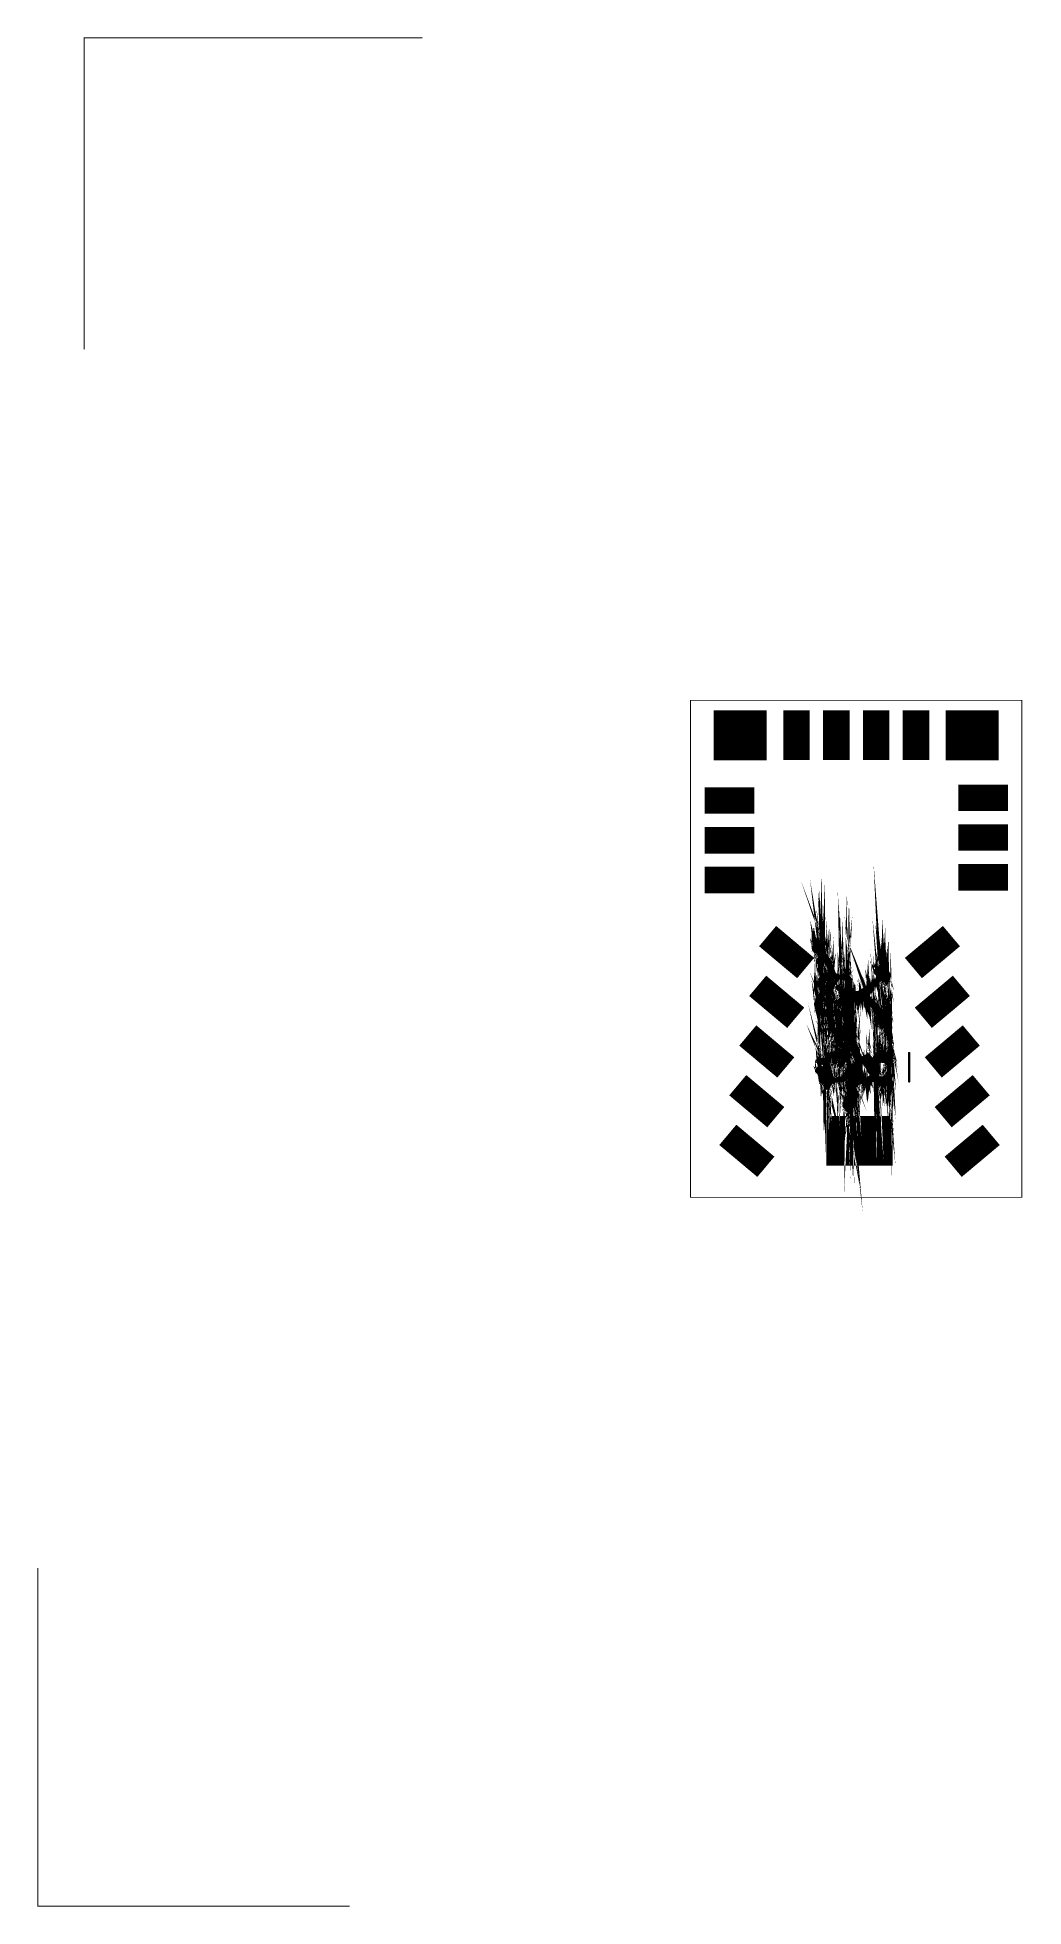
# Model space of a CAD drawing. Extents: x -0.78 to 3.01, y -0.91 to 1.38.
# Drawn here: x -0.776 to 0.396, y -0.843 to 1.378 of the extents above; entities outside this region: 2.
import ezdxf

# ---------------------------------------------------------------- set-up
doc = ezdxf.new("R2010")
doc.units = 0
for name, color, linetype in [('2D_LINE_00', 1, 'CONTINUOUS'), ('2D_LINE_01', 1, 'CONTINUOUS'), ('2D_LINE_26', 3, 'CONTINUOUS'), ('BOARD_OUTLINE_00', 254, 'CONTINUOUS'), ('DRIL_PLTE_THRU_01', 16, 'CONTINUOUS'), ('DRIL_PLTE_THRU_02', 176, 'CONTINUOUS'), ('PADS_BOT', 5, 'CONTINUOUS'), ('PADS_INNER', 1, 'CONTINUOUS'), ('PADS_TOP', 1, 'CONTINUOUS')]:
    doc.layers.add(name, color=color, linetype=linetype)

# ---------------------------------------------------------------- blocks, each defined once
blk = doc.blocks.new('SMOOTH_0$001')
at = {"const_width": 0.0005}
blk.add_lwpolyline([(-0.00025, 0, 1), (0.00025, 0, 1)], format="xyb", close=True, dxfattribs=at)
blk = doc.blocks.new('BOARD_3')
at = {"layer": 'BOARD_OUTLINE_00', "const_width": 0.001}
blk.add_lwpolyline([(0, 0), (0.3937, 0), (0.3937, 0.5906), (0, 0.5906)], close=True, dxfattribs=at)
at = {"layer": 'BOARD_OUTLINE_00'}
for p in [(0, 0.5906), (0.3937, 0.5906), (0, 0), (0.3937, 0)]:
    blk.add_blockref('SMOOTH_0$001', p, dxfattribs=at)
blk = doc.blocks.new('SMOOTH_0$003')
at = {"const_width": 0.0015}
blk.add_lwpolyline([(-0.00075, 0, 1), (0.00075, 0, 1)], format="xyb", close=True, dxfattribs=at)
blk = doc.blocks.new('DRAWING_7')
at = {"layer": '2D_LINE_01', "const_width": 0.003}
blk.add_lwpolyline([(0.0098, 0.0118), (0.0098, 0.0453)], dxfattribs=at)
at = {"layer": '2D_LINE_01'}
for p in [(0.0098, 0.0453), (0.0098, 0.0118)]:
    blk.add_blockref('SMOOTH_0$003', p, dxfattribs=at)
blk = doc.blocks.new('SMOOTH_0$004')
at = {"const_width": 0.002}
blk.add_lwpolyline([(-0.001, 0, 1), (0.001, 0, 1)], format="xyb", close=True, dxfattribs=at)
blk = doc.blocks.new('DRAWING_8')
at = {"layer": '2D_LINE_26', "const_width": 0.004}
blk.add_lwpolyline([(0, 0), (0.0008, -0.0021), (0.0008, -0.0058), (0.0008, -0.0058)], close=True, dxfattribs=at)
at = {"layer": '2D_LINE_26'}
for p in [(0, 0), (0.0008, -0.0021), (0.0008, -0.0058), (0.0008, -0.0058)]:
    blk.add_blockref('SMOOTH_0$004', p, dxfattribs=at)
blk = doc.blocks.new('DRAWING_9')
at = {"layer": '2D_LINE_26', "const_width": 0.004}
blk.add_lwpolyline([(0, 0), (-0.0005, 0.0087), (0.0003, 0.0029), (0.0003, 0.0029)], close=True, dxfattribs=at)
at = {"layer": '2D_LINE_26'}
for p in [(-0.0005, 0.0087), (0, 0), (0.0003, 0.0029), (0.0003, 0.0029)]:
    blk.add_blockref('SMOOTH_0$004', p, dxfattribs=at)
blk = doc.blocks.new('DRAWING_10')
at = {"layer": '2D_LINE_26', "const_width": 0.004}
blk.add_lwpolyline([(0, 0), (-0.001, -0.0025), (-0.0005, 0.0087), (-0.0005, 0.0087)], close=True, dxfattribs=at)
at = {"layer": '2D_LINE_26'}
for p in [(-0.0005, 0.0087), (-0.0005, 0.0087), (0, 0), (-0.001, -0.0025)]:
    blk.add_blockref('SMOOTH_0$004', p, dxfattribs=at)
blk = doc.blocks.new('DRAWING_11')
at = {"layer": '2D_LINE_26', "const_width": 0.004}
blk.add_lwpolyline([(0, 0), (0.001, -0.0007), (0.0005, -0.0118), (0.0005, -0.0118)], close=True, dxfattribs=at)
at = {"layer": '2D_LINE_26'}
for p in [(0, 0), (0.001, -0.0007), (0.0005, -0.0118), (0.0005, -0.0118)]:
    blk.add_blockref('SMOOTH_0$004', p, dxfattribs=at)
blk = doc.blocks.new('DRAWING_12')
at = {"layer": '2D_LINE_26', "const_width": 0.004}
blk.add_lwpolyline([(0, 0), (-0.0021, -0.0027), (-0.0019, 0.0115), (-0.0019, 0.0115)], close=True, dxfattribs=at)
at = {"layer": '2D_LINE_26'}
for p in [(-0.0019, 0.0115), (-0.0019, 0.0115), (0, 0), (-0.0021, -0.0027)]:
    blk.add_blockref('SMOOTH_0$004', p, dxfattribs=at)
blk = doc.blocks.new('DRAWING_13')
at = {"layer": '2D_LINE_26', "const_width": 0.004}
blk.add_lwpolyline([(0, 0), (0.0005, -0.0118), (-0.0013, -0.0003), (-0.0013, -0.0003)], close=True, dxfattribs=at)
at = {"layer": '2D_LINE_26'}
for p in [(-0.0013, -0.0003), (-0.0013, -0.0003), (0, 0), (0.0005, -0.0118)]:
    blk.add_blockref('SMOOTH_0$004', p, dxfattribs=at)
blk = doc.blocks.new('DRAWING_14')
at = {"layer": '2D_LINE_26', "const_width": 0.004}
blk.add_lwpolyline([(0, 0), (0.0015, -0.0034), (0.0015, -0.0058), (0.0015, -0.0058)], close=True, dxfattribs=at)
at = {"layer": '2D_LINE_26'}
for p in [(0, 0), (0.0015, -0.0034), (0.0015, -0.0058), (0.0015, -0.0058)]:
    blk.add_blockref('SMOOTH_0$004', p, dxfattribs=at)
blk = doc.blocks.new('DRAWING_15')
at = {"layer": '2D_LINE_26', "const_width": 0.004}
blk.add_lwpolyline([(0, 0), (-0.0015, 0.0099), (0, 0.0041), (0, 0.0041)], close=True, dxfattribs=at)
at = {"layer": '2D_LINE_26'}
for p in [(-0.0015, 0.0099), (0, 0.0041), (0, 0.0041), (0, 0)]:
    blk.add_blockref('SMOOTH_0$004', p, dxfattribs=at)
blk = doc.blocks.new('DRAWING_16')
at = {"layer": '2D_LINE_26', "const_width": 0.004}
blk.add_lwpolyline([(0, 0), (-0.0002, 0.012), (0.0013, 0.0021), (0.0013, 0.0021)], close=True, dxfattribs=at)
at = {"layer": '2D_LINE_26'}
for p in [(-0.0002, 0.012), (0, 0), (0.0013, 0.0021), (0.0013, 0.0021)]:
    blk.add_blockref('SMOOTH_0$004', p, dxfattribs=at)
blk = doc.blocks.new('DRAWING_17')
at = {"layer": '2D_LINE_26', "const_width": 0.004}
blk.add_lwpolyline([(0, 0), (0.001, 0.0009), (0.0008, -0.0133), (0.0008, -0.0133)], close=True, dxfattribs=at)
at = {"layer": '2D_LINE_26'}
for p in [(0, 0), (0.001, 0.0009), (0.0008, -0.0133), (0.0008, -0.0133)]:
    blk.add_blockref('SMOOTH_0$004', p, dxfattribs=at)
blk = doc.blocks.new('DRAWING_18')
at = {"layer": '2D_LINE_26', "const_width": 0.004}
blk.add_lwpolyline([(0, 0), (-0.0013, -0.0004), (-0.0002, 0.012), (-0.0002, 0.012)], close=True, dxfattribs=at)
at = {"layer": '2D_LINE_26'}
for p in [(-0.0013, -0.0004), (-0.0002, 0.012), (-0.0002, 0.012), (0, 0)]:
    blk.add_blockref('SMOOTH_0$004', p, dxfattribs=at)
blk = doc.blocks.new('DRAWING_19')
at = {"layer": '2D_LINE_26', "const_width": 0.004}
blk.add_lwpolyline([(0, 0), (-0.0023, -0.0014), (-0.0016, 0.0079), (-0.0016, 0.0079)], close=True, dxfattribs=at)
at = {"layer": '2D_LINE_26'}
for p in [(-0.0023, -0.0014), (-0.0016, 0.0079), (-0.0016, 0.0079), (0, 0)]:
    blk.add_blockref('SMOOTH_0$004', p, dxfattribs=at)
blk = doc.blocks.new('DRAWING_20')
at = {"layer": '2D_LINE_26', "const_width": 0.004}
blk.add_lwpolyline([(0, 0), (0.0014, -0.0094), (-0.0002, -0.0015), (-0.0002, -0.0015)], close=True, dxfattribs=at)
at = {"layer": '2D_LINE_26'}
for p in [(-0.0002, -0.0015), (-0.0002, -0.0015), (0, 0), (0.0014, -0.0094)]:
    blk.add_blockref('SMOOTH_0$004', p, dxfattribs=at)
blk = doc.blocks.new('DRAWING_21')
at = {"layer": '2D_LINE_26', "const_width": 0.004}
blk.add_lwpolyline([(0, 0), (0.0014, -0.0113), (0, -0.0019), (0, -0.0019)], close=True, dxfattribs=at)
at = {"layer": '2D_LINE_26'}
for p in [(0, 0), (0, -0.0019), (0, -0.0019), (0.0014, -0.0113)]:
    blk.add_blockref('SMOOTH_0$004', p, dxfattribs=at)
blk = doc.blocks.new('DRAWING_22')
at = {"layer": '2D_LINE_26', "const_width": 0.004}
blk.add_lwpolyline([(0, 0), (0.0008, -0.0133), (-0.0006, -0.002), (-0.0006, -0.002)], close=True, dxfattribs=at)
at = {"layer": '2D_LINE_26'}
for p in [(0, 0), (-0.0006, -0.002), (-0.0006, -0.002), (0.0008, -0.0133)]:
    blk.add_blockref('SMOOTH_0$004', p, dxfattribs=at)
blk = doc.blocks.new('DRAWING_23')
at = {"layer": '2D_LINE_26', "const_width": 0.004}
blk.add_lwpolyline([(0, 0), (0.0012, -0.0012), (0.0002, -0.0136), (0.0002, -0.0136)], close=True, dxfattribs=at)
at = {"layer": '2D_LINE_26'}
for p in [(0, 0), (0.0012, -0.0012), (0.0002, -0.0136), (0.0002, -0.0136)]:
    blk.add_blockref('SMOOTH_0$004', p, dxfattribs=at)
blk = doc.blocks.new('DRAWING_24')
at = {"layer": '2D_LINE_26', "const_width": 0.004}
blk.add_lwpolyline([(0, 0), (-0.0018, 0.0009), (-0.0002, 0.0136), (-0.0002, 0.0136)], close=True, dxfattribs=at)
at = {"layer": '2D_LINE_26'}
for p in [(-0.0018, 0.0009), (-0.0002, 0.0136), (-0.0002, 0.0136), (0, 0)]:
    blk.add_blockref('SMOOTH_0$004', p, dxfattribs=at)
blk = doc.blocks.new('DRAWING_25')
at = {"layer": '2D_LINE_26', "const_width": 0.004}
blk.add_lwpolyline([(0, 0), (0.0026, -0.0011), (0.001, -0.0138), (0.001, -0.0138)], close=True, dxfattribs=at)
at = {"layer": '2D_LINE_26'}
for p in [(0, 0), (0.0026, -0.0011), (0.001, -0.0138), (0.001, -0.0138)]:
    blk.add_blockref('SMOOTH_0$004', p, dxfattribs=at)
blk = doc.blocks.new('DRAWING_26')
at = {"layer": '2D_LINE_26', "const_width": 0.004}
blk.add_lwpolyline([(0, 0), (-0.0001, 0.0131), (0.0009, -0.0007), (0.0009, -0.0007)], close=True, dxfattribs=at)
at = {"layer": '2D_LINE_26'}
for p in [(-0.0001, 0.0131), (0, 0), (0.0009, -0.0007), (0.0009, -0.0007)]:
    blk.add_blockref('SMOOTH_0$004', p, dxfattribs=at)
blk = doc.blocks.new('DRAWING_27')
at = {"layer": '2D_LINE_26', "const_width": 0.004}
blk.add_lwpolyline([(0, 0), (0.0009, 0.0008), (0.0002, -0.0085), (0.0002, -0.0085)], close=True, dxfattribs=at)
at = {"layer": '2D_LINE_26'}
for p in [(0, 0), (0.0009, 0.0008), (0.0002, -0.0085), (0.0002, -0.0085)]:
    blk.add_blockref('SMOOTH_0$004', p, dxfattribs=at)
blk = doc.blocks.new('DRAWING_28')
at = {"layer": '2D_LINE_26', "const_width": 0.004}
blk.add_lwpolyline([(0, 0), (-0.0031, -0.0009), (-0.0021, 0.009), (-0.0021, 0.009)], close=True, dxfattribs=at)
at = {"layer": '2D_LINE_26'}
for p in [(-0.0031, -0.0009), (-0.0021, 0.009), (-0.0021, 0.009), (0, 0)]:
    blk.add_blockref('SMOOTH_0$004', p, dxfattribs=at)
blk = doc.blocks.new('DRAWING_29')
at = {"layer": '2D_LINE_26', "const_width": 0.004}
blk.add_lwpolyline([(0, 0), (0.0009, -0.0085), (-0.0011, 0.0005), (-0.0011, 0.0005)], close=True, dxfattribs=at)
at = {"layer": '2D_LINE_26'}
for p in [(-0.0011, 0.0005), (-0.0011, 0.0005), (0, 0), (0.0009, -0.0085)]:
    blk.add_blockref('SMOOTH_0$004', p, dxfattribs=at)
blk = doc.blocks.new('DRAWING_30')
at = {"layer": '2D_LINE_26', "const_width": 0.004}
blk.add_lwpolyline([(0, 0), (0.0002, -0.0085), (-0.0008, 0), (-0.0008, 0)], close=True, dxfattribs=at)
at = {"layer": '2D_LINE_26'}
for p in [(-0.0008, 0), (-0.0008, 0), (0, 0), (0.0002, -0.0085)]:
    blk.add_blockref('SMOOTH_0$004', p, dxfattribs=at)
blk = doc.blocks.new('DRAWING_31')
at = {"layer": '2D_LINE_26', "const_width": 0.004}
blk.add_lwpolyline([(0, 0), (-0.0009, 0.0015), (-0.0001, 0.0131), (-0.0001, 0.0131)], close=True, dxfattribs=at)
at = {"layer": '2D_LINE_26'}
for p in [(-0.0009, 0.0015), (-0.0001, 0.0131), (-0.0001, 0.0131), (0, 0)]:
    blk.add_blockref('SMOOTH_0$004', p, dxfattribs=at)
blk = doc.blocks.new('DRAWING_32')
at = {"layer": '2D_LINE_26', "const_width": 0.004}
blk.add_lwpolyline([(0, 0), (0.0025, -0.0005), (0.0016, -0.0121), (0.0016, -0.0121)], close=True, dxfattribs=at)
at = {"layer": '2D_LINE_26'}
for p in [(0, 0), (0.0025, -0.0005), (0.0016, -0.0121), (0.0016, -0.0121)]:
    blk.add_blockref('SMOOTH_0$004', p, dxfattribs=at)
blk = doc.blocks.new('DRAWING_33')
at = {"layer": '2D_LINE_26', "const_width": 0.004}
blk.add_lwpolyline([(0, 0), (-0.0008, 0.0116), (0.0009, -0.0005), (0.0009, -0.0005)], close=True, dxfattribs=at)
at = {"layer": '2D_LINE_26'}
for p in [(-0.0008, 0.0116), (0, 0), (0.0009, -0.0005), (0.0009, -0.0005)]:
    blk.add_blockref('SMOOTH_0$004', p, dxfattribs=at)
blk = doc.blocks.new('DRAWING_34')
at = {"layer": '2D_LINE_26', "const_width": 0.004}
blk.add_lwpolyline([(0, 0), (0.0021, -0.0016), (0.001, -0.0115), (0.001, -0.0115)], close=True, dxfattribs=at)
at = {"layer": '2D_LINE_26'}
for p in [(0, 0), (0.0021, -0.0016), (0.001, -0.0115), (0.001, -0.0115)]:
    blk.add_blockref('SMOOTH_0$004', p, dxfattribs=at)
blk = doc.blocks.new('DRAWING_35')
at = {"layer": '2D_LINE_26', "const_width": 0.004}
blk.add_lwpolyline([(0, 0), (-0.0024, -0.0002), (-0.0022, 0.0044), (-0.0022, 0.0044)], close=True, dxfattribs=at)
at = {"layer": '2D_LINE_26'}
for p in [(-0.0024, -0.0002), (-0.0022, 0.0044), (-0.0022, 0.0044), (0, 0)]:
    blk.add_blockref('SMOOTH_0$004', p, dxfattribs=at)
blk = doc.blocks.new('DRAWING_36')
at = {"layer": '2D_LINE_26', "const_width": 0.004}
blk.add_lwpolyline([(0, 0), (0.0017, -0.0049), (-0.0005, -0.0005), (-0.0005, -0.0005)], close=True, dxfattribs=at)
at = {"layer": '2D_LINE_26'}
for p in [(-0.0005, -0.0005), (-0.0005, -0.0005), (0, 0), (0.0017, -0.0049)]:
    blk.add_blockref('SMOOTH_0$004', p, dxfattribs=at)
blk = doc.blocks.new('DRAWING_37')
at = {"layer": '2D_LINE_26', "const_width": 0.004}
blk.add_lwpolyline([(0, 0), (0.0017, -0.0062), (0, -0.0013), (0, -0.0013)], close=True, dxfattribs=at)
at = {"layer": '2D_LINE_26'}
for p in [(0, 0), (0, -0.0013), (0, -0.0013), (0.0017, -0.0062)]:
    blk.add_blockref('SMOOTH_0$004', p, dxfattribs=at)
blk = doc.blocks.new('DRAWING_38')
at = {"layer": '2D_LINE_26', "const_width": 0.004}
blk.add_lwpolyline([(0, 0), (0.001, -0.0115), (-0.0006, -0.0053), (-0.0006, -0.0053)], close=True, dxfattribs=at)
at = {"layer": '2D_LINE_26'}
for p in [(0, 0), (-0.0006, -0.0053), (-0.0006, -0.0053), (0.001, -0.0115)]:
    blk.add_blockref('SMOOTH_0$004', p, dxfattribs=at)
blk = doc.blocks.new('DRAWING_39')
at = {"layer": '2D_LINE_26', "const_width": 0.004}
blk.add_lwpolyline([(0, 0), (-0.0013, -0.0008), (-0.0008, 0.0116), (-0.0008, 0.0116)], close=True, dxfattribs=at)
at = {"layer": '2D_LINE_26'}
for p in [(-0.0013, -0.0008), (-0.0008, 0.0116), (-0.0008, 0.0116), (0, 0)]:
    blk.add_blockref('SMOOTH_0$004', p, dxfattribs=at)
blk = doc.blocks.new('DRAWING_40')
at = {"layer": '2D_LINE_26', "const_width": 0.004}
blk.add_lwpolyline([(0, 0), (0.0023, 0), (0.0018, -0.0123), (0.0018, -0.0123)], close=True, dxfattribs=at)
at = {"layer": '2D_LINE_26'}
for p in [(0, 0), (0.0023, 0), (0.0018, -0.0123), (0.0018, -0.0123)]:
    blk.add_blockref('SMOOTH_0$004', p, dxfattribs=at)
blk = doc.blocks.new('DRAWING_41')
at = {"layer": '2D_LINE_26', "const_width": 0.004}
blk.add_lwpolyline([(0, 0), (-0.0005, 0.0078), (0.0012, -0.0045), (0.0012, -0.0045)], close=True, dxfattribs=at)
at = {"layer": '2D_LINE_26'}
for p in [(-0.0005, 0.0078), (0, 0), (0.0012, -0.0045), (0.0012, -0.0045)]:
    blk.add_blockref('SMOOTH_0$004', p, dxfattribs=at)
blk = doc.blocks.new('DRAWING_42')
at = {"layer": '2D_LINE_26', "const_width": 0.004}
blk.add_lwpolyline([(0, 0), (-0.0003, 0.0067), (0.0003, -0.0011), (0.0003, -0.0011)], close=True, dxfattribs=at)
at = {"layer": '2D_LINE_26'}
for p in [(-0.0003, 0.0067), (0, 0), (0.0003, -0.0011), (0.0003, -0.0011)]:
    blk.add_blockref('SMOOTH_0$004', p, dxfattribs=at)
blk = doc.blocks.new('DRAWING_43')
at = {"layer": '2D_LINE_26', "const_width": 0.004}
blk.add_lwpolyline([(0, 0), (0.0013, -0.0011), (0.0007, -0.0063), (0.0007, -0.0063)], close=True, dxfattribs=at)
at = {"layer": '2D_LINE_26'}
for p in [(0, 0), (0.0013, -0.0011), (0.0007, -0.0063), (0.0007, -0.0063)]:
    blk.add_blockref('SMOOTH_0$004', p, dxfattribs=at)
blk = doc.blocks.new('DRAWING_44')
at = {"layer": '2D_LINE_26', "const_width": 0.004}
blk.add_lwpolyline([(0, 0), (-0.0004, 0.0055), (0.0003, -0.0009), (0.0003, -0.0009)], close=True, dxfattribs=at)
at = {"layer": '2D_LINE_26'}
for p in [(-0.0004, 0.0055), (0, 0), (0.0003, -0.0009), (0.0003, -0.0009)]:
    blk.add_blockref('SMOOTH_0$004', p, dxfattribs=at)
blk = doc.blocks.new('DRAWING_45')
at = {"layer": '2D_LINE_26', "const_width": 0.004}
blk.add_lwpolyline([(0, 0), (-0.0025, -0.0018), (-0.0019, 0.0032), (-0.0019, 0.0032)], close=True, dxfattribs=at)
at = {"layer": '2D_LINE_26'}
for p in [(-0.0025, -0.0018), (-0.0019, 0.0032), (-0.0019, 0.0032), (0, 0)]:
    blk.add_blockref('SMOOTH_0$004', p, dxfattribs=at)
blk = doc.blocks.new('DRAWING_46')
at = {"layer": '2D_LINE_26', "const_width": 0.004}
blk.add_lwpolyline([(0, 0), (0.0012, -0.0045), (-0.0007, -0.0014), (-0.0007, -0.0014)], close=True, dxfattribs=at)
at = {"layer": '2D_LINE_26'}
for p in [(-0.0007, -0.0014), (-0.0007, -0.0014), (0, 0), (0.0012, -0.0045)]:
    blk.add_blockref('SMOOTH_0$004', p, dxfattribs=at)
blk = doc.blocks.new('DRAWING_47')
at = {"layer": '2D_LINE_26', "const_width": 0.004}
blk.add_lwpolyline([(0, 0), (-0.0022, 0.0025), (-0.0004, 0.0055), (-0.0004, 0.0055)], close=True, dxfattribs=at)
at = {"layer": '2D_LINE_26'}
for p in [(-0.0022, 0.0025), (-0.0004, 0.0055), (-0.0004, 0.0055), (0, 0)]:
    blk.add_blockref('SMOOTH_0$004', p, dxfattribs=at)
blk = doc.blocks.new('DRAWING_48')
at = {"layer": '2D_LINE_26', "const_width": 0.004}
blk.add_lwpolyline([(0, 0), (0.0008, 0.0003), (0.0005, -0.0043), (0.0005, -0.0043)], close=True, dxfattribs=at)
at = {"layer": '2D_LINE_26'}
for p in [(0, 0), (0.0008, 0.0003), (0.0005, -0.0043), (0.0005, -0.0043)]:
    blk.add_blockref('SMOOTH_0$004', p, dxfattribs=at)
blk = doc.blocks.new('DRAWING_49')
at = {"layer": '2D_LINE_26', "const_width": 0.004}
blk.add_lwpolyline([(0, 0), (0.002, -0.0018), (0.0002, -0.0048), (0.0002, -0.0048)], close=True, dxfattribs=at)
at = {"layer": '2D_LINE_26'}
for p in [(0, 0), (0.002, -0.0018), (0.0002, -0.0048), (0.0002, -0.0048)]:
    blk.add_blockref('SMOOTH_0$004', p, dxfattribs=at)
blk = doc.blocks.new('DRAWING_50')
at = {"layer": '2D_LINE_26', "const_width": 0.004}
blk.add_lwpolyline([(0, 0), (-0.003, 0.0003), (-0.0017, 0.0043), (-0.0017, 0.0043)], close=True, dxfattribs=at)
at = {"layer": '2D_LINE_26'}
for p in [(-0.003, 0.0003), (-0.0017, 0.0043), (-0.0017, 0.0043), (0, 0)]:
    blk.add_blockref('SMOOTH_0$004', p, dxfattribs=at)
blk = doc.blocks.new('DRAWING_51')
at = {"layer": '2D_LINE_26', "const_width": 0.004}
blk.add_lwpolyline([(0, 0), (0.0005, -0.0043), (-0.0011, 0), (-0.0011, 0)], close=True, dxfattribs=at)
at = {"layer": '2D_LINE_26'}
for p in [(-0.0011, 0), (-0.0011, 0), (0, 0), (0.0005, -0.0043)]:
    blk.add_blockref('SMOOTH_0$004', p, dxfattribs=at)
blk = doc.blocks.new('DRAWING_52')
at = {"layer": '2D_LINE_26', "const_width": 0.004}
blk.add_lwpolyline([(0, 0), (-0.0018, 0.0008), (-0.0003, 0.0067), (-0.0003, 0.0067)], close=True, dxfattribs=at)
at = {"layer": '2D_LINE_26'}
for p in [(-0.0018, 0.0008), (-0.0003, 0.0067), (-0.0003, 0.0067), (0, 0)]:
    blk.add_blockref('SMOOTH_0$004', p, dxfattribs=at)
blk = doc.blocks.new('DRAWING_53')
at = {"layer": '2D_LINE_26', "const_width": 0.004}
blk.add_lwpolyline([(0, 0), (0.0027, 0.0005), (0.0011, -0.0054), (0.0011, -0.0054)], close=True, dxfattribs=at)
at = {"layer": '2D_LINE_26'}
for p in [(0, 0), (0.0027, 0.0005), (0.0011, -0.0054), (0.0011, -0.0054)]:
    blk.add_blockref('SMOOTH_0$004', p, dxfattribs=at)
blk = doc.blocks.new('DRAWING_54')
at = {"layer": '2D_LINE_26', "const_width": 0.004}
blk.add_lwpolyline([(0, 0), (0.0018, 0.0019), (0.0012, -0.0031), (0.0012, -0.0031)], close=True, dxfattribs=at)
at = {"layer": '2D_LINE_26'}
for p in [(0, 0), (0.0018, 0.0019), (0.0012, -0.0031), (0.0012, -0.0031)]:
    blk.add_blockref('SMOOTH_0$004', p, dxfattribs=at)
blk = doc.blocks.new('DRAWING_55')
at = {"layer": '2D_LINE_26', "const_width": 0.004}
blk.add_lwpolyline([(0, 0), (0.0016, 0), (0.0003, -0.004), (0.0003, -0.004)], close=True, dxfattribs=at)
at = {"layer": '2D_LINE_26'}
for p in [(0, 0), (0.0016, 0), (0.0003, -0.004), (0.0003, -0.004)]:
    blk.add_blockref('SMOOTH_0$004', p, dxfattribs=at)
blk = doc.blocks.new('DRAWING_56')
at = {"layer": '2D_LINE_26', "const_width": 0.004}
blk.add_lwpolyline([(0, 0), (-0.0023, -0.0021), (-0.0012, 0.0031), (-0.0012, 0.0031)], close=True, dxfattribs=at)
at = {"layer": '2D_LINE_26'}
for p in [(-0.0012, 0.0031), (-0.0012, 0.0031), (0, 0), (-0.0023, -0.0021)]:
    blk.add_blockref('SMOOTH_0$004', p, dxfattribs=at)
blk = doc.blocks.new('DRAWING_57')
at = {"layer": '2D_LINE_26', "const_width": 0.004}
blk.add_lwpolyline([(0, 0), (-0.0021, 0.0022), (-0.0002, 0.0048), (-0.0002, 0.0048)], close=True, dxfattribs=at)
at = {"layer": '2D_LINE_26'}
for p in [(-0.0021, 0.0022), (-0.0002, 0.0048), (-0.0002, 0.0048), (0, 0)]:
    blk.add_blockref('SMOOTH_0$004', p, dxfattribs=at)
blk = doc.blocks.new('DRAWING_58')
at = {"layer": '2D_LINE_26', "const_width": 0.004}
blk.add_lwpolyline([(0, 0), (0.0021, -0.0016), (0.0002, -0.0042), (0.0002, -0.0042)], close=True, dxfattribs=at)
at = {"layer": '2D_LINE_26'}
for p in [(0, 0), (0.0021, -0.0016), (0.0002, -0.0042), (0.0002, -0.0042)]:
    blk.add_blockref('SMOOTH_0$004', p, dxfattribs=at)
blk = doc.blocks.new('DRAWING_59')
at = {"layer": '2D_LINE_26', "const_width": 0.004}
blk.add_lwpolyline([(0, 0), (-0.0022, 0.0004), (-0.0011, 0.0054), (-0.0011, 0.0054)], close=True, dxfattribs=at)
at = {"layer": '2D_LINE_26'}
for p in [(-0.0022, 0.0004), (-0.0011, 0.0054), (-0.0011, 0.0054), (0, 0)]:
    blk.add_blockref('SMOOTH_0$004', p, dxfattribs=at)
blk = doc.blocks.new('DRAWING_60')
at = {"layer": '2D_LINE_26', "const_width": 0.004}
blk.add_lwpolyline([(0, 0), (0.0017, 0.0016), (0.0006, -0.0036), (0.0006, -0.0036)], close=True, dxfattribs=at)
at = {"layer": '2D_LINE_26'}
for p in [(0, 0), (0.0017, 0.0016), (0.0006, -0.0036), (0.0006, -0.0036)]:
    blk.add_blockref('SMOOTH_0$004', p, dxfattribs=at)
blk = doc.blocks.new('DRAWING_61')
at = {"layer": '2D_LINE_26', "const_width": 0.004}
blk.add_lwpolyline([(0, 0), (-0.0019, 0.0007), (-0.0003, 0.004), (-0.0003, 0.004)], close=True, dxfattribs=at)
at = {"layer": '2D_LINE_26'}
for p in [(-0.0019, 0.0007), (-0.0003, 0.004), (-0.0003, 0.004), (0, 0)]:
    blk.add_blockref('SMOOTH_0$004', p, dxfattribs=at)
blk = doc.blocks.new('DRAWING_62')
at = {"layer": '2D_LINE_26', "const_width": 0.004}
blk.add_lwpolyline([(0, 0), (0.0016, 0.0002), (0.0001, -0.0032), (0.0001, -0.0032)], close=True, dxfattribs=at)
at = {"layer": '2D_LINE_26'}
for p in [(0, 0), (0.0016, 0.0002), (0.0001, -0.0032), (0.0001, -0.0032)]:
    blk.add_blockref('SMOOTH_0$004', p, dxfattribs=at)
blk = doc.blocks.new('DRAWING_63')
at = {"layer": '2D_LINE_26', "const_width": 0.004}
blk.add_lwpolyline([(0, 0), (0.0021, 0.0011), (0.001, -0.0038), (0.001, -0.0038)], close=True, dxfattribs=at)
at = {"layer": '2D_LINE_26'}
for p in [(0, 0), (0.0021, 0.0011), (0.001, -0.0038), (0.001, -0.0038)]:
    blk.add_blockref('SMOOTH_0$004', p, dxfattribs=at)
blk = doc.blocks.new('DRAWING_64')
at = {"layer": '2D_LINE_26', "const_width": 0.004}
blk.add_lwpolyline([(0, 0), (-0.0024, 0.0022), (-0.0021, 0.0065), (-0.0021, 0.0065)], close=True, dxfattribs=at)
at = {"layer": '2D_LINE_26'}
for p in [(-0.0024, 0.0022), (-0.0021, 0.0065), (-0.0021, 0.0065), (0, 0)]:
    blk.add_blockref('SMOOTH_0$004', p, dxfattribs=at)
blk = doc.blocks.new('DRAWING_65')
at = {"layer": '2D_LINE_26', "const_width": 0.004}
blk.add_lwpolyline([(0, 0), (0.0002, -0.0042), (-0.0019, 0.0023), (-0.0019, 0.0023)], close=True, dxfattribs=at)
at = {"layer": '2D_LINE_26'}
for p in [(-0.0019, 0.0023), (-0.0019, 0.0023), (0, 0), (0.0002, -0.0042)]:
    blk.add_blockref('SMOOTH_0$004', p, dxfattribs=at)
blk = doc.blocks.new('DRAWING_66')
at = {"layer": '2D_LINE_26', "const_width": 0.004}
blk.add_lwpolyline([(0, 0), (-0.0023, -0.0021), (-0.0006, 0.0036), (-0.0006, 0.0036)], close=True, dxfattribs=at)
at = {"layer": '2D_LINE_26'}
for p in [(-0.0006, 0.0036), (-0.0006, 0.0036), (0, 0), (-0.0023, -0.0021)]:
    blk.add_blockref('SMOOTH_0$004', p, dxfattribs=at)
blk = doc.blocks.new('DRAWING_67')
at = {"layer": '2D_LINE_26', "const_width": 0.004}
blk.add_lwpolyline([(0, 0), (0.0031, 0.0028), (0.0014, -0.0029), (0.0014, -0.0029)], close=True, dxfattribs=at)
at = {"layer": '2D_LINE_26'}
for p in [(0, 0), (0.0031, 0.0028), (0.0014, -0.0029), (0.0014, -0.0029)]:
    blk.add_blockref('SMOOTH_0$004', p, dxfattribs=at)
blk = doc.blocks.new('DRAWING_68')
at = {"layer": '2D_LINE_26', "const_width": 0.004}
blk.add_lwpolyline([(0, 0), (-0.0014, 0.001), (-0.001, 0.0038), (-0.001, 0.0038)], close=True, dxfattribs=at)
at = {"layer": '2D_LINE_26'}
for p in [(-0.0014, 0.001), (-0.001, 0.0038), (-0.001, 0.0038), (0, 0)]:
    blk.add_blockref('SMOOTH_0$004', p, dxfattribs=at)
blk = doc.blocks.new('DRAWING_69')
at = {"layer": '2D_LINE_26', "const_width": 0.004}
blk.add_lwpolyline([(0, 0), (-0.0011, 0.0009), (-0.0011, 0.0025), (-0.0011, 0.0025)], close=True, dxfattribs=at)
at = {"layer": '2D_LINE_26'}
for p in [(-0.0011, 0.0025), (-0.0011, 0.0025), (-0.0011, 0.0009), (0, 0)]:
    blk.add_blockref('SMOOTH_0$004', p, dxfattribs=at)
blk = doc.blocks.new('DRAWING_70')
at = {"layer": '2D_LINE_26', "const_width": 0.004}
blk.add_lwpolyline([(0, 0), (0.0001, -0.0032), (-0.001, -0.0007), (-0.001, -0.0007)], close=True, dxfattribs=at)
at = {"layer": '2D_LINE_26'}
for p in [(-0.001, -0.0007), (-0.001, -0.0007), (0, 0), (0.0001, -0.0032)]:
    blk.add_blockref('SMOOTH_0$004', p, dxfattribs=at)
blk = doc.blocks.new('DRAWING_71')
at = {"layer": '2D_LINE_26', "const_width": 0.004}
blk.add_lwpolyline([(0, 0), (0.001, 0.0011), (0.0006, -0.0017), (0.0006, -0.0017)], close=True, dxfattribs=at)
at = {"layer": '2D_LINE_26'}
for p in [(0, 0), (0.0006, -0.0017), (0.0006, -0.0017), (0.001, 0.0011)]:
    blk.add_blockref('SMOOTH_0$004', p, dxfattribs=at)
blk = doc.blocks.new('DRAWING_72')
at = {"layer": '2D_LINE_26', "const_width": 0.004}
blk.add_lwpolyline([(0, 0), (0.0023, -0.0021), (0.002, -0.0064), (0.002, -0.0064)], close=True, dxfattribs=at)
at = {"layer": '2D_LINE_26'}
for p in [(0, 0), (0.002, -0.0064), (0.002, -0.0064), (0.0023, -0.0021)]:
    blk.add_blockref('SMOOTH_0$004', p, dxfattribs=at)
blk = doc.blocks.new('DRAWING_73')
at = {"layer": '2D_LINE_26', "const_width": 0.004}
blk.add_lwpolyline([(0, 0), (0.0003, 0.0009), (0.0002, -0.0007), (0.0002, -0.0007)], close=True, dxfattribs=at)
at = {"layer": '2D_LINE_26'}
for p in [(0, 0), (0.0002, -0.0007), (0.0002, -0.0007), (0.0003, 0.0009)]:
    blk.add_blockref('SMOOTH_0$004', p, dxfattribs=at)
blk = doc.blocks.new('DRAWING_74')
at = {"layer": '2D_LINE_26', "const_width": 0.004}
blk.add_lwpolyline([(0, 0), (-0.0006, 0.0009), (-0.0006, 0.0017), (-0.0006, 0.0017)], close=True, dxfattribs=at)
at = {"layer": '2D_LINE_26'}
for p in [(-0.0006, 0.0017), (-0.0006, 0.0017), (-0.0006, 0.0009), (0, 0)]:
    blk.add_blockref('SMOOTH_0$004', p, dxfattribs=at)
blk = doc.blocks.new('DRAWING_75')
at = {"layer": '2D_LINE_26', "const_width": 0.004}
blk.add_lwpolyline([(0, 0), (-0.0031, 0.0027), (-0.002, 0.0064), (-0.002, 0.0064)], close=True, dxfattribs=at)
at = {"layer": '2D_LINE_26'}
for p in [(-0.0031, 0.0027), (-0.002, 0.0064), (-0.002, 0.0064), (0, 0)]:
    blk.add_blockref('SMOOTH_0$004', p, dxfattribs=at)
blk = doc.blocks.new('DRAWING_76')
at = {"layer": '2D_LINE_26', "const_width": 0.004}
blk.add_lwpolyline([(0, 0), (-0.0027, -0.0027), (-0.0014, 0.0029), (-0.0014, 0.0029)], close=True, dxfattribs=at)
at = {"layer": '2D_LINE_26'}
for p in [(-0.0014, 0.0029), (-0.0014, 0.0029), (0, 0), (-0.0027, -0.0027)]:
    blk.add_blockref('SMOOTH_0$004', p, dxfattribs=at)
blk = doc.blocks.new('DRAWING_77')
at = {"layer": '2D_LINE_26', "const_width": 0.004}
blk.add_lwpolyline([(0, 0), (0.0023, 0.0021), (0.001, -0.0035), (0.001, -0.0035)], close=True, dxfattribs=at)
at = {"layer": '2D_LINE_26'}
for p in [(0, 0), (0.0023, 0.0021), (0.001, -0.0035), (0.001, -0.0035)]:
    blk.add_blockref('SMOOTH_0$004', p, dxfattribs=at)
blk = doc.blocks.new('DRAWING_78')
at = {"layer": '2D_LINE_26', "const_width": 0.004}
blk.add_lwpolyline([(0, 0), (0.0013, -0.0013), (0.0002, -0.005), (0.0002, -0.005)], close=True, dxfattribs=at)
at = {"layer": '2D_LINE_26'}
for p in [(0, 0), (0.0013, -0.0013), (0.0002, -0.005), (0.0002, -0.005)]:
    blk.add_blockref('SMOOTH_0$004', p, dxfattribs=at)
blk = doc.blocks.new('DRAWING_79')
at = {"layer": '2D_LINE_26', "const_width": 0.004}
blk.add_lwpolyline([(0, 0), (-0.0026, -0.0028), (-0.001, 0.0035), (-0.001, 0.0035)], close=True, dxfattribs=at)
at = {"layer": '2D_LINE_26'}
for p in [(-0.001, 0.0035), (-0.001, 0.0035), (0, 0), (-0.0026, -0.0028)]:
    blk.add_blockref('SMOOTH_0$004', p, dxfattribs=at)
blk = doc.blocks.new('DRAWING_80')
at = {"layer": '2D_LINE_26', "const_width": 0.004}
blk.add_lwpolyline([(0, 0), (-0.0049, 0.0041), (-0.0037, 0.0086), (-0.0037, 0.0086)], close=True, dxfattribs=at)
at = {"layer": '2D_LINE_26'}
for p in [(-0.0049, 0.0041), (-0.0037, 0.0086), (-0.0037, 0.0086), (0, 0)]:
    blk.add_blockref('SMOOTH_0$004', p, dxfattribs=at)
blk = doc.blocks.new('DRAWING_81')
at = {"layer": '2D_LINE_26', "const_width": 0.004}
blk.add_lwpolyline([(0, 0), (0.0022, -0.0074), (-0.0014, 0.0013), (-0.0014, 0.0013)], close=True, dxfattribs=at)
at = {"layer": '2D_LINE_26'}
for p in [(-0.0014, 0.0013), (-0.0014, 0.0013), (0, 0), (0.0022, -0.0074)]:
    blk.add_blockref('SMOOTH_0$004', p, dxfattribs=at)
blk = doc.blocks.new('DRAWING_82')
at = {"layer": '2D_LINE_26', "const_width": 0.004}
blk.add_lwpolyline([(0, 0), (0.0002, -0.005), (-0.0021, 0.0024), (-0.0021, 0.0024)], close=True, dxfattribs=at)
at = {"layer": '2D_LINE_26'}
for p in [(-0.0021, 0.0024), (-0.0021, 0.0024), (0, 0), (0.0002, -0.005)]:
    blk.add_blockref('SMOOTH_0$004', p, dxfattribs=at)
blk = doc.blocks.new('DRAWING_83')
at = {"layer": '2D_LINE_26', "const_width": 0.004}
blk.add_lwpolyline([(0, 0), (0.0028, 0.0021), (0.0013, -0.0043), (0.0013, -0.0043)], close=True, dxfattribs=at)
at = {"layer": '2D_LINE_26'}
for p in [(0, 0), (0.0028, 0.0021), (0.0013, -0.0043), (0.0013, -0.0043)]:
    blk.add_blockref('SMOOTH_0$004', p, dxfattribs=at)
blk = doc.blocks.new('DRAWING_84')
at = {"layer": '2D_LINE_26', "const_width": 0.004}
blk.add_lwpolyline([(0, 0), (-0.0023, -0.0029), (-0.0013, 0.0043), (-0.0013, 0.0043)], close=True, dxfattribs=at)
at = {"layer": '2D_LINE_26'}
for p in [(-0.0013, 0.0043), (-0.0013, 0.0043), (0, 0), (-0.0023, -0.0029)]:
    blk.add_blockref('SMOOTH_0$004', p, dxfattribs=at)
blk = doc.blocks.new('DRAWING_85')
at = {"layer": '2D_LINE_26', "const_width": 0.004}
blk.add_lwpolyline([(0, 0), (0.0023, 0.0019), (0.0013, -0.0052), (0.0013, -0.0052)], close=True, dxfattribs=at)
at = {"layer": '2D_LINE_26'}
for p in [(0, 0), (0.0023, 0.0019), (0.0013, -0.0052), (0.0013, -0.0052)]:
    blk.add_blockref('SMOOTH_0$004', p, dxfattribs=at)
blk = doc.blocks.new('DRAWING_86')
at = {"layer": '2D_LINE_26', "const_width": 0.004}
blk.add_lwpolyline([(0, 0), (-0.0004, 0.0068), (0.0009, 0.0016), (0.0009, 0.0016)], close=True, dxfattribs=at)
at = {"layer": '2D_LINE_26'}
for p in [(-0.0004, 0.0068), (0, 0), (0.0009, 0.0016), (0.0009, 0.0016)]:
    blk.add_blockref('SMOOTH_0$004', p, dxfattribs=at)
blk = doc.blocks.new('DRAWING_87')
at = {"layer": '2D_LINE_26', "const_width": 0.004}
blk.add_lwpolyline([(0, 0), (0.0016, -0.0024), (0.0003, -0.0069), (0.0003, -0.0069)], close=True, dxfattribs=at)
at = {"layer": '2D_LINE_26'}
for p in [(0, 0), (0.0003, -0.0069), (0.0003, -0.0069), (0.0016, -0.0024)]:
    blk.add_blockref('SMOOTH_0$004', p, dxfattribs=at)
blk = doc.blocks.new('DRAWING_88')
at = {"layer": '2D_LINE_26', "const_width": 0.004}
blk.add_lwpolyline([(0, 0), (-0.004, 0.0026), (-0.0015, 0.0088), (-0.0015, 0.0088)], close=True, dxfattribs=at)
at = {"layer": '2D_LINE_26'}
for p in [(-0.004, 0.0026), (-0.0015, 0.0088), (-0.0015, 0.0088), (0, 0)]:
    blk.add_blockref('SMOOTH_0$004', p, dxfattribs=at)
blk = doc.blocks.new('DRAWING_89')
at = {"layer": '2D_LINE_26', "const_width": 0.004}
blk.add_lwpolyline([(0, 0), (0.0003, -0.0069), (-0.0012, 0.0019), (-0.0012, 0.0019)], close=True, dxfattribs=at)
at = {"layer": '2D_LINE_26'}
for p in [(-0.0012, 0.0019), (-0.0012, 0.0019), (0, 0), (0.0003, -0.0069)]:
    blk.add_blockref('SMOOTH_0$004', p, dxfattribs=at)
blk = doc.blocks.new('DRAWING_90')
at = {"layer": '2D_LINE_26', "const_width": 0.004}
blk.add_lwpolyline([(0, 0), (-0.001, -0.0022), (-0.0004, 0.0068), (-0.0004, 0.0068)], close=True, dxfattribs=at)
at = {"layer": '2D_LINE_26'}
for p in [(-0.0004, 0.0068), (-0.0004, 0.0068), (0, 0), (-0.001, -0.0022)]:
    blk.add_blockref('SMOOTH_0$004', p, dxfattribs=at)
blk = doc.blocks.new('DRAWING_91')
at = {"layer": '2D_LINE_26', "const_width": 0.004}
blk.add_lwpolyline([(0, 0), (0.0034, 0.0024), (0.0027, -0.0067), (0.0027, -0.0067)], close=True, dxfattribs=at)
at = {"layer": '2D_LINE_26'}
for p in [(0, 0), (0.0034, 0.0024), (0.0027, -0.0067), (0.0027, -0.0067)]:
    blk.add_blockref('SMOOTH_0$004', p, dxfattribs=at)
blk = doc.blocks.new('DRAWING_92')
at = {"layer": '2D_LINE_26', "const_width": 0.004}
blk.add_lwpolyline([(0, 0), (-0.0027, 0.0082), (0, 0.0015), (0, 0.0015)], close=True, dxfattribs=at)
at = {"layer": '2D_LINE_26'}
for p in [(-0.0027, 0.0082), (0, 0.0015), (0, 0.0015), (0, 0)]:
    blk.add_blockref('SMOOTH_0$004', p, dxfattribs=at)
blk = doc.blocks.new('DRAWING_93')
at = {"layer": '2D_LINE_26', "const_width": 0.004}
blk.add_lwpolyline([(0, 0), (-0.0002, 0.0144), (0.0025, 0.0062), (0.0025, 0.0062)], close=True, dxfattribs=at)
at = {"layer": '2D_LINE_26'}
for p in [(-0.0002, 0.0144), (0, 0), (0.0025, 0.0062), (0.0025, 0.0062)]:
    blk.add_blockref('SMOOTH_0$004', p, dxfattribs=at)
blk = doc.blocks.new('DRAWING_94')
at = {"layer": '2D_LINE_26', "const_width": 0.004}
blk.add_lwpolyline([(0, 0), (-0.0044, 0.0024), (-0.0043, 0.0118), (-0.0043, 0.0118)], close=True, dxfattribs=at)
at = {"layer": '2D_LINE_26'}
for p in [(-0.0044, 0.0024), (-0.0043, 0.0118), (-0.0043, 0.0118), (0, 0)]:
    blk.add_blockref('SMOOTH_0$004', p, dxfattribs=at)
blk = doc.blocks.new('DRAWING_95')
at = {"layer": '2D_LINE_26', "const_width": 0.004}
blk.add_lwpolyline([(0, 0), (0.0025, -0.013), (-0.0017, -0.0012), (-0.0017, -0.0012)], close=True, dxfattribs=at)
at = {"layer": '2D_LINE_26'}
for p in [(-0.0017, -0.0012), (-0.0017, -0.0012), (0, 0), (0.0025, -0.013)]:
    blk.add_blockref('SMOOTH_0$004', p, dxfattribs=at)
blk = doc.blocks.new('DRAWING_96')
at = {"layer": '2D_LINE_26', "const_width": 0.004}
blk.add_lwpolyline([(0, 0), (0.0002, -0.0144), (-0.0023, -0.0014), (-0.0023, -0.0014)], close=True, dxfattribs=at)
at = {"layer": '2D_LINE_26'}
for p in [(-0.0023, -0.0014), (-0.0023, -0.0014), (0, 0), (0.0002, -0.0144)]:
    blk.add_blockref('SMOOTH_0$004', p, dxfattribs=at)
blk = doc.blocks.new('DRAWING_97')
at = {"layer": '2D_LINE_26', "const_width": 0.004}
blk.add_lwpolyline([(0, 0), (0.0021, 0.0011), (0.0019, -0.0083), (0.0019, -0.0083)], close=True, dxfattribs=at)
at = {"layer": '2D_LINE_26'}
for p in [(0, 0), (0.0021, 0.0011), (0.0019, -0.0083), (0.0019, -0.0083)]:
    blk.add_blockref('SMOOTH_0$004', p, dxfattribs=at)
blk = doc.blocks.new('DRAWING_98')
at = {"layer": '2D_LINE_26', "const_width": 0.004}
blk.add_lwpolyline([(0, 0), (-0.0025, 0.001), (-0.0019, 0.0083), (-0.0019, 0.0083)], close=True, dxfattribs=at)
at = {"layer": '2D_LINE_26'}
for p in [(-0.0025, 0.001), (-0.0019, 0.0083), (-0.0019, 0.0083), (0, 0)]:
    blk.add_blockref('SMOOTH_0$004', p, dxfattribs=at)
blk = doc.blocks.new('DRAWING_99')
at = {"layer": '2D_LINE_26', "const_width": 0.004}
blk.add_lwpolyline([(0, 0), (0.0019, 0.0007), (0.0013, -0.0066), (0.0013, -0.0066)], close=True, dxfattribs=at)
at = {"layer": '2D_LINE_26'}
for p in [(0, 0), (0.0019, 0.0007), (0.0013, -0.0066), (0.0013, -0.0066)]:
    blk.add_blockref('SMOOTH_0$004', p, dxfattribs=at)
blk = doc.blocks.new('DRAWING_100')
at = {"layer": '2D_LINE_26', "const_width": 0.004}
blk.add_lwpolyline([(0, 0), (-0.0019, 0.0005), (-0.0013, 0.0066), (-0.0013, 0.0066)], close=True, dxfattribs=at)
at = {"layer": '2D_LINE_26'}
for p in [(-0.0019, 0.0005), (-0.0013, 0.0066), (-0.0013, 0.0066), (0, 0)]:
    blk.add_blockref('SMOOTH_0$004', p, dxfattribs=at)
blk = doc.blocks.new('DRAWING_101')
at = {"layer": '2D_LINE_26', "const_width": 0.004}
blk.add_lwpolyline([(0, 0), (0.001, 0.0003), (0.0005, -0.0058), (0.0005, -0.0058)], close=True, dxfattribs=at)
at = {"layer": '2D_LINE_26'}
for p in [(0, 0), (0.001, 0.0003), (0.0005, -0.0058), (0.0005, -0.0058)]:
    blk.add_blockref('SMOOTH_0$004', p, dxfattribs=at)
blk = doc.blocks.new('DRAWING_102')
at = {"layer": '2D_LINE_26', "const_width": 0.004}
blk.add_lwpolyline([(0, 0), (-0.0021, 0), (-0.0021, 0.0058), (-0.0021, 0.0058)], close=True, dxfattribs=at)
at = {"layer": '2D_LINE_26'}
for p in [(-0.0021, 0.0058), (-0.0021, 0.0058), (-0.0021, 0), (0, 0)]:
    blk.add_blockref('SMOOTH_0$004', p, dxfattribs=at)
blk = doc.blocks.new('DRAWING_103')
at = {"layer": '2D_LINE_26', "const_width": 0.004}
blk.add_lwpolyline([(0, 0), (0.0005, -0.0058), (-0.0016, 0), (-0.0016, 0)], close=True, dxfattribs=at)
at = {"layer": '2D_LINE_26'}
for p in [(-0.0016, 0), (-0.0016, 0), (0, 0), (0.0005, -0.0058)]:
    blk.add_blockref('SMOOTH_0$004', p, dxfattribs=at)
blk = doc.blocks.new('DRAWING_104')
at = {"layer": '2D_LINE_26', "const_width": 0.004}
blk.add_lwpolyline([(0, 0), (0.0016, 0), (0.0016, -0.0058), (0.0016, -0.0058)], close=True, dxfattribs=at)
at = {"layer": '2D_LINE_26'}
for p in [(0, 0), (0.0016, 0), (0.0016, -0.0058), (0.0016, -0.0058)]:
    blk.add_blockref('SMOOTH_0$004', p, dxfattribs=at)
blk = doc.blocks.new('DRAWING_105')
at = {"layer": '2D_LINE_26', "const_width": 0.004}
blk.add_lwpolyline([(0, 0), (-0.0017, -0.0008), (-0.0016, 0.0058), (-0.0016, 0.0058)], close=True, dxfattribs=at)
at = {"layer": '2D_LINE_26'}
for p in [(-0.0017, -0.0008), (-0.0016, 0.0058), (-0.0016, 0.0058), (0, 0)]:
    blk.add_blockref('SMOOTH_0$004', p, dxfattribs=at)
blk = doc.blocks.new('DRAWING_106')
at = {"layer": '2D_LINE_26', "const_width": 0.004}
blk.add_lwpolyline([(0, 0), (0.0021, -0.0009), (0.002, -0.0075), (0.002, -0.0075)], close=True, dxfattribs=at)
at = {"layer": '2D_LINE_26'}
for p in [(0, 0), (0.0021, -0.0009), (0.002, -0.0075), (0.002, -0.0075)]:
    blk.add_blockref('SMOOTH_0$004', p, dxfattribs=at)
blk = doc.blocks.new('DRAWING_107')
at = {"layer": '2D_LINE_26', "const_width": 0.004}
blk.add_lwpolyline([(0, 0), (-0.0025, -0.0017), (-0.002, 0.0075), (-0.002, 0.0075)], close=True, dxfattribs=at)
at = {"layer": '2D_LINE_26'}
for p in [(-0.0025, -0.0017), (-0.002, 0.0075), (-0.002, 0.0075), (0, 0)]:
    blk.add_blockref('SMOOTH_0$004', p, dxfattribs=at)
blk = doc.blocks.new('DRAWING_108')
at = {"layer": '2D_LINE_26', "const_width": 0.004}
blk.add_lwpolyline([(0, 0), (0.0017, -0.0013), (0.0011, -0.0105), (0.0011, -0.0105)], close=True, dxfattribs=at)
at = {"layer": '2D_LINE_26'}
for p in [(0, 0), (0.0017, -0.0013), (0.0011, -0.0105), (0.0011, -0.0105)]:
    blk.add_blockref('SMOOTH_0$004', p, dxfattribs=at)
blk = doc.blocks.new('DRAWING_109')
at = {"layer": '2D_LINE_26', "const_width": 0.004}
blk.add_lwpolyline([(0, 0), (-0.0014, -0.0014), (-0.0011, 0.0105), (-0.0011, 0.0105)], close=True, dxfattribs=at)
at = {"layer": '2D_LINE_26'}
for p in [(-0.0014, -0.0014), (-0.0011, 0.0105), (-0.0011, 0.0105), (0, 0)]:
    blk.add_blockref('SMOOTH_0$004', p, dxfattribs=at)
blk = doc.blocks.new('DRAWING_110')
at = {"layer": '2D_LINE_26', "const_width": 0.004}
blk.add_lwpolyline([(0, 0), (0.001, -0.0012), (0.0008, -0.0132), (0.0008, -0.0132)], close=True, dxfattribs=at)
at = {"layer": '2D_LINE_26'}
for p in [(0, 0), (0.001, -0.0012), (0.0008, -0.0132), (0.0008, -0.0132)]:
    blk.add_blockref('SMOOTH_0$004', p, dxfattribs=at)
blk = doc.blocks.new('DRAWING_111')
at = {"layer": '2D_LINE_26', "const_width": 0.004}
blk.add_lwpolyline([(0, 0), (-0.002, -0.0027), (-0.0016, 0.016), (-0.0016, 0.016)], close=True, dxfattribs=at)
at = {"layer": '2D_LINE_26'}
for p in [(-0.0016, 0.016), (-0.0016, 0.016), (0, 0), (-0.002, -0.0027)]:
    blk.add_blockref('SMOOTH_0$004', p, dxfattribs=at)
blk = doc.blocks.new('DRAWING_112')
at = {"layer": '2D_LINE_26', "const_width": 0.004}
blk.add_lwpolyline([(0, 0), (0.0008, -0.0132), (-0.0008, 0.0028), (-0.0008, 0.0028)], close=True, dxfattribs=at)
at = {"layer": '2D_LINE_26'}
for p in [(-0.0008, 0.0028), (-0.0008, 0.0028), (0, 0), (0.0008, -0.0132)]:
    blk.add_blockref('SMOOTH_0$004', p, dxfattribs=at)
blk = doc.blocks.new('DRAWING_113')
at = {"layer": '2D_LINE_26', "const_width": 0.004}
blk.add_lwpolyline([(0, 0), (0.0005, -0.0023), (0.0005, -0.0067), (0.0005, -0.0067)], close=True, dxfattribs=at)
at = {"layer": '2D_LINE_26'}
for p in [(0, 0), (0.0005, -0.0023), (0.0005, -0.0067), (0.0005, -0.0067)]:
    blk.add_blockref('SMOOTH_0$004', p, dxfattribs=at)
blk = doc.blocks.new('DRAWING_114')
at = {"layer": '2D_LINE_26', "const_width": 0.004}
blk.add_lwpolyline([(0, 0), (-0.0005, 0.0107), (0, 0.004), (0, 0.004)], close=True, dxfattribs=at)
at = {"layer": '2D_LINE_26'}
for p in [(-0.0005, 0.0107), (0, 0.004), (0, 0.004), (0, 0)]:
    blk.add_blockref('SMOOTH_0$004', p, dxfattribs=at)
blk = doc.blocks.new('DRAWING_115')
at = {"layer": '2D_LINE_26', "const_width": 0.004}
blk.add_lwpolyline([(0, 0), (-0.0001, 0.0294), (0.0004, 0.0187), (0.0004, 0.0187)], close=True, dxfattribs=at)
at = {"layer": '2D_LINE_26'}
for p in [(-0.0001, 0.0294), (0, 0), (0.0004, 0.0187), (0.0004, 0.0187)]:
    blk.add_blockref('SMOOTH_0$004', p, dxfattribs=at)
blk = doc.blocks.new('DRAWING_116')
at = {"layer": '2D_LINE_26', "const_width": 0.004}
blk.add_lwpolyline([(0, 0), (-0.0009, -0.0023), (-0.0001, 0.0294), (-0.0001, 0.0294)], close=True, dxfattribs=at)
at = {"layer": '2D_LINE_26'}
for p in [(-0.0001, 0.0294), (-0.0001, 0.0294), (0, 0), (-0.0009, -0.0023)]:
    blk.add_blockref('SMOOTH_0$004', p, dxfattribs=at)
blk = doc.blocks.new('DRAWING_117')
at = {"layer": '2D_LINE_26', "const_width": 0.004}
blk.add_lwpolyline([(0, 0), (0.0011, -0.0014), (0.0003, -0.0332), (0.0003, -0.0332)], close=True, dxfattribs=at)
at = {"layer": '2D_LINE_26'}
for p in [(0, 0), (0.0011, -0.0014), (0.0003, -0.0332), (0.0003, -0.0332)]:
    blk.add_blockref('SMOOTH_0$004', p, dxfattribs=at)
blk = doc.blocks.new('DRAWING_118')
at = {"layer": '2D_LINE_26', "const_width": 0.004}
blk.add_lwpolyline([(0, 0), (-0.0001, 0.036), (0.0002, 0.0028), (0.0002, 0.0028)], close=True, dxfattribs=at)
at = {"layer": '2D_LINE_26'}
for p in [(-0.0001, 0.036), (0, 0), (0.0002, 0.0028), (0.0002, 0.0028)]:
    blk.add_blockref('SMOOTH_0$004', p, dxfattribs=at)
blk = doc.blocks.new('DRAWING_119')
at = {"layer": '2D_LINE_26', "const_width": 0.004}
blk.add_lwpolyline([(0, 0), (-0.0002, -0.0042), (-0.0001, 0.036), (-0.0001, 0.036)], close=True, dxfattribs=at)
at = {"layer": '2D_LINE_26'}
for p in [(-0.0001, 0.036), (-0.0001, 0.036), (0, 0), (-0.0002, -0.0042)]:
    blk.add_blockref('SMOOTH_0$004', p, dxfattribs=at)
blk = doc.blocks.new('DRAWING_120')
at = {"layer": '2D_LINE_26', "const_width": 0.004}
blk.add_lwpolyline([(0, 0), (0.0015, -0.001), (0.0014, -0.0412), (0.0014, -0.0412)], close=True, dxfattribs=at)
at = {"layer": '2D_LINE_26'}
for p in [(0, 0), (0.0015, -0.001), (0.0014, -0.0412), (0.0014, -0.0412)]:
    blk.add_blockref('SMOOTH_0$004', p, dxfattribs=at)
blk = doc.blocks.new('DRAWING_121')
at = {"layer": '2D_LINE_26', "const_width": 0.004}
blk.add_lwpolyline([(0, 0), (-0.0006, 0.0435), (0.0007, 0.0023), (0.0007, 0.0023)], close=True, dxfattribs=at)
at = {"layer": '2D_LINE_26'}
for p in [(-0.0006, 0.0435), (0, 0), (0.0007, 0.0023), (0.0007, 0.0023)]:
    blk.add_blockref('SMOOTH_0$004', p, dxfattribs=at)
blk = doc.blocks.new('DRAWING_122')
at = {"layer": '2D_LINE_26', "const_width": 0.004}
blk.add_lwpolyline([(0, 0), (-0.0014, -0.0017), (-0.0011, 0.0357), (-0.0011, 0.0357)], close=True, dxfattribs=at)
at = {"layer": '2D_LINE_26'}
for p in [(-0.0011, 0.0357), (-0.0011, 0.0357), (-0.0014, -0.0017), (0, 0)]:
    blk.add_blockref('SMOOTH_0$004', p, dxfattribs=at)
blk = doc.blocks.new('DRAWING_123')
at = {"layer": '2D_LINE_26', "const_width": 0.004}
blk.add_lwpolyline([(0, 0), (0.0006, -0.0435), (-0.0004, -0.0078), (-0.0004, -0.0078)], close=True, dxfattribs=at)
at = {"layer": '2D_LINE_26'}
for p in [(0, 0), (-0.0004, -0.0078), (-0.0004, -0.0078), (0.0006, -0.0435)]:
    blk.add_blockref('SMOOTH_0$004', p, dxfattribs=at)
blk = doc.blocks.new('DRAWING_124')
at = {"layer": '2D_LINE_26', "const_width": 0.004}
blk.add_lwpolyline([(0, 0), (0.0024, -0.0008), (0.0017, -0.0063), (0.0017, -0.0063)], close=True, dxfattribs=at)
at = {"layer": '2D_LINE_26'}
for p in [(0, 0), (0.0024, -0.0008), (0.0017, -0.0063), (0.0017, -0.0063)]:
    blk.add_blockref('SMOOTH_0$004', p, dxfattribs=at)
blk = doc.blocks.new('DRAWING_125')
at = {"layer": '2D_LINE_26', "const_width": 0.004}
blk.add_lwpolyline([(0, 0), (-0.0002, 0.0022), (0.0004, 0.0078), (0.0004, 0.0078)], close=True, dxfattribs=at)
at = {"layer": '2D_LINE_26'}
for p in [(-0.0002, 0.0022), (0, 0), (0.0004, 0.0078), (0.0004, 0.0078)]:
    blk.add_blockref('SMOOTH_0$004', p, dxfattribs=at)
blk = doc.blocks.new('DRAWING_126')
at = {"layer": '2D_LINE_26', "const_width": 0.004}
blk.add_lwpolyline([(0, 0), (-0.0007, 0.0046), (0.001, -0.0017), (0.001, -0.0017)], close=True, dxfattribs=at)
at = {"layer": '2D_LINE_26'}
for p in [(-0.0007, 0.0046), (0, 0), (0.001, -0.0017), (0.001, -0.0017)]:
    blk.add_blockref('SMOOTH_0$004', p, dxfattribs=at)
blk = doc.blocks.new('DRAWING_127')
at = {"layer": '2D_LINE_26', "const_width": 0.004}
blk.add_lwpolyline([(0, 0), (0.0004, 0.0044), (0.0001, -0.0331), (0.0001, -0.0331)], close=True, dxfattribs=at)
at = {"layer": '2D_LINE_26'}
for p in [(0, 0), (0.0004, 0.0044), (0.0001, -0.0331), (0.0001, -0.0331)]:
    blk.add_blockref('SMOOTH_0$004', p, dxfattribs=at)
blk = doc.blocks.new('DRAWING_128')
at = {"layer": '2D_LINE_26', "const_width": 0.004}
blk.add_lwpolyline([(0, 0), (-0.0016, -0.0012), (-0.0015, 0.0134), (-0.0015, 0.0134)], close=True, dxfattribs=at)
at = {"layer": '2D_LINE_26'}
for p in [(-0.0016, -0.0012), (-0.0015, 0.0134), (-0.0015, 0.0134), (0, 0)]:
    blk.add_blockref('SMOOTH_0$004', p, dxfattribs=at)
blk = doc.blocks.new('DRAWING_129')
at = {"layer": '2D_LINE_26', "const_width": 0.004}
blk.add_lwpolyline([(0, 0), (0.0013, -0.0174), (-0.0002, -0.0041), (-0.0002, -0.0041)], close=True, dxfattribs=at)
at = {"layer": '2D_LINE_26'}
for p in [(0, 0), (-0.0002, -0.0041), (-0.0002, -0.0041), (0.0013, -0.0174)]:
    blk.add_blockref('SMOOTH_0$004', p, dxfattribs=at)
blk = doc.blocks.new('DRAWING_130')
at = {"layer": '2D_LINE_26', "const_width": 0.004}
blk.add_lwpolyline([(0, 0), (0.001, -0.0206), (-0.0003, -0.0031), (-0.0003, -0.0031)], close=True, dxfattribs=at)
at = {"layer": '2D_LINE_26'}
for p in [(0, 0), (-0.0003, -0.0031), (-0.0003, -0.0031), (0.001, -0.0206)]:
    blk.add_blockref('SMOOTH_0$004', p, dxfattribs=at)
blk = doc.blocks.new('DRAWING_131')
at = {"layer": '2D_LINE_26', "const_width": 0.004}
blk.add_lwpolyline([(0, 0), (0.0008, -0.0235), (-0.0003, -0.003), (-0.0003, -0.003)], close=True, dxfattribs=at)
at = {"layer": '2D_LINE_26'}
for p in [(0, 0), (-0.0003, -0.003), (-0.0003, -0.003), (0.0008, -0.0235)]:
    blk.add_blockref('SMOOTH_0$004', p, dxfattribs=at)
blk = doc.blocks.new('DRAWING_132')
at = {"layer": '2D_LINE_26', "const_width": 0.004}
blk.add_lwpolyline([(0, 0), (0.0008, -0.0266), (0, -0.0031), (0, -0.0031)], close=True, dxfattribs=at)
at = {"layer": '2D_LINE_26'}
for p in [(0, 0), (0, -0.0031), (0, -0.0031), (0.0008, -0.0266)]:
    blk.add_blockref('SMOOTH_0$004', p, dxfattribs=at)
blk = doc.blocks.new('DRAWING_133')
at = {"layer": '2D_LINE_26', "const_width": 0.004}
blk.add_lwpolyline([(0, 0), (0.0006, -0.0296), (-0.0002, -0.003), (-0.0002, -0.003)], close=True, dxfattribs=at)
at = {"layer": '2D_LINE_26'}
for p in [(0, 0), (-0.0002, -0.003), (-0.0002, -0.003), (0.0006, -0.0296)]:
    blk.add_blockref('SMOOTH_0$004', p, dxfattribs=at)
blk = doc.blocks.new('DRAWING_134')
at = {"layer": '2D_LINE_26', "const_width": 0.004}
blk.add_lwpolyline([(0, 0), (0.0001, -0.0331), (-0.0004, -0.0035), (-0.0004, -0.0035)], close=True, dxfattribs=at)
at = {"layer": '2D_LINE_26'}
for p in [(0, 0), (-0.0004, -0.0035), (-0.0004, -0.0035), (0.0001, -0.0331)]:
    blk.add_blockref('SMOOTH_0$004', p, dxfattribs=at)
blk = doc.blocks.new('DRAWING_135')
at = {"layer": '2D_LINE_26', "const_width": 0.004}
blk.add_lwpolyline([(0, 0), (-0.0026, 0.0011), (-0.0007, 0.0046), (-0.0007, 0.0046)], close=True, dxfattribs=at)
at = {"layer": '2D_LINE_26'}
for p in [(-0.0026, 0.0011), (-0.0007, 0.0046), (-0.0007, 0.0046), (0, 0)]:
    blk.add_blockref('SMOOTH_0$004', p, dxfattribs=at)
blk = doc.blocks.new('DRAWING_136')
at = {"layer": '2D_LINE_26', "const_width": 0.004}
blk.add_lwpolyline([(0, 0), (0.0002, 0.004), (0.0002, -0.0105), (0.0002, -0.0105)], close=True, dxfattribs=at)
at = {"layer": '2D_LINE_26'}
for p in [(0, 0), (0.0002, 0.004), (0.0002, -0.0105), (0.0002, -0.0105)]:
    blk.add_blockref('SMOOTH_0$004', p, dxfattribs=at)
blk = doc.blocks.new('DRAWING_137')
at = {"layer": '2D_LINE_26', "const_width": 0.004}
blk.add_lwpolyline([(0, 0), (-0.0026, -0.0003), (-0.0025, 0.0044), (-0.0025, 0.0044)], close=True, dxfattribs=at)
at = {"layer": '2D_LINE_26'}
for p in [(-0.0026, -0.0003), (-0.0025, 0.0044), (-0.0025, 0.0044), (0, 0)]:
    blk.add_blockref('SMOOTH_0$004', p, dxfattribs=at)
blk = doc.blocks.new('DRAWING_138')
at = {"layer": '2D_LINE_26', "const_width": 0.004}
blk.add_lwpolyline([(0, 0), (0.0014, -0.0055), (-0.0011, -0.0011), (-0.0011, -0.0011)], close=True, dxfattribs=at)
at = {"layer": '2D_LINE_26'}
for p in [(-0.0011, -0.0011), (-0.0011, -0.0011), (0, 0), (0.0014, -0.0055)]:
    blk.add_blockref('SMOOTH_0$004', p, dxfattribs=at)
blk = doc.blocks.new('DRAWING_139')
at = {"layer": '2D_LINE_26', "const_width": 0.004}
blk.add_lwpolyline([(0, 0), (0.0008, -0.0066), (-0.0006, -0.001), (-0.0006, -0.001)], close=True, dxfattribs=at)
at = {"layer": '2D_LINE_26'}
for p in [(-0.0006, -0.001), (-0.0006, -0.001), (0, 0), (0.0008, -0.0066)]:
    blk.add_blockref('SMOOTH_0$004', p, dxfattribs=at)
blk = doc.blocks.new('DRAWING_140')
at = {"layer": '2D_LINE_26', "const_width": 0.004}
blk.add_lwpolyline([(0, 0), (0.0004, -0.0089), (-0.0004, -0.0023), (-0.0004, -0.0023)], close=True, dxfattribs=at)
at = {"layer": '2D_LINE_26'}
for p in [(0, 0), (-0.0004, -0.0023), (-0.0004, -0.0023), (0.0004, -0.0089)]:
    blk.add_blockref('SMOOTH_0$004', p, dxfattribs=at)
blk = doc.blocks.new('DRAWING_141')
at = {"layer": '2D_LINE_26', "const_width": 0.004}
blk.add_lwpolyline([(0, 0), (0.0002, -0.0105), (-0.0002, -0.0017), (-0.0002, -0.0017)], close=True, dxfattribs=at)
at = {"layer": '2D_LINE_26'}
for p in [(-0.0002, -0.0017), (-0.0002, -0.0017), (0, 0), (0.0002, -0.0105)]:
    blk.add_blockref('SMOOTH_0$004', p, dxfattribs=at)
blk = doc.blocks.new('DRAWING_142')
at = {"layer": '2D_LINE_26', "const_width": 0.004}
blk.add_lwpolyline([(0, 0), (0.0029, -0.0003), (0.001, -0.0038), (0.001, -0.0038)], close=True, dxfattribs=at)
at = {"layer": '2D_LINE_26'}
for p in [(0, 0), (0.0029, -0.0003), (0.001, -0.0038), (0.001, -0.0038)]:
    blk.add_blockref('SMOOTH_0$004', p, dxfattribs=at)
blk = doc.blocks.new('DRAWING_143')
at = {"layer": '2D_LINE_26', "const_width": 0.004}
blk.add_lwpolyline([(0, 0), (-0.0022, 0.0005), (-0.001, 0.0038), (-0.001, 0.0038)], close=True, dxfattribs=at)
at = {"layer": '2D_LINE_26'}
for p in [(-0.0022, 0.0005), (-0.001, 0.0038), (-0.001, 0.0038), (0, 0)]:
    blk.add_blockref('SMOOTH_0$004', p, dxfattribs=at)
blk = doc.blocks.new('DRAWING_144')
at = {"layer": '2D_LINE_26', "const_width": 0.004}
blk.add_lwpolyline([(0, 0), (-0.0004, -0.001), (-0.0004, 0.0014), (-0.0004, 0.0014)], close=True, dxfattribs=at)
at = {"layer": '2D_LINE_26'}
for p in [(-0.0004, 0.0014), (-0.0004, 0.0014), (-0.0004, -0.001), (0, 0)]:
    blk.add_blockref('SMOOTH_0$004', p, dxfattribs=at)
blk = doc.blocks.new('DRAWING_145')
at = {"layer": '2D_LINE_26', "const_width": 0.004}
blk.add_lwpolyline([(0, 0), (0.0012, 0.0005), (0.0012, -0.0042), (0.0012, -0.0042)], close=True, dxfattribs=at)
at = {"layer": '2D_LINE_26'}
for p in [(0, 0), (0.0012, 0.0005), (0.0012, -0.0042), (0.0012, -0.0042)]:
    blk.add_blockref('SMOOTH_0$004', p, dxfattribs=at)
blk = doc.blocks.new('DRAWING_146')
at = {"layer": '2D_LINE_26', "const_width": 0.004}
blk.add_lwpolyline([(0, 0), (-0.0037, 0), (-0.0032, 0.0042), (-0.0032, 0.0042)], close=True, dxfattribs=at)
at = {"layer": '2D_LINE_26'}
for p in [(-0.0037, 0), (-0.0032, 0.0042), (-0.0032, 0.0042), (0, 0)]:
    blk.add_blockref('SMOOTH_0$004', p, dxfattribs=at)
blk = doc.blocks.new('DRAWING_147')
at = {"layer": '2D_LINE_26', "const_width": 0.004}
blk.add_lwpolyline([(0, 0), (0.0012, -0.0042), (-0.002, 0), (-0.002, 0)], close=True, dxfattribs=at)
at = {"layer": '2D_LINE_26'}
for p in [(-0.002, 0), (-0.002, 0), (0, 0), (0.0012, -0.0042)]:
    blk.add_blockref('SMOOTH_0$004', p, dxfattribs=at)
blk = doc.blocks.new('DRAWING_148')
at = {"layer": '2D_LINE_26', "const_width": 0.004}
blk.add_lwpolyline([(0, 0), (0.001, -0.0012), (0.0009, -0.0036), (0.0009, -0.0036)], close=True, dxfattribs=at)
at = {"layer": '2D_LINE_26'}
for p in [(0, 0), (0.001, -0.0012), (0.0009, -0.0036), (0.0009, -0.0036)]:
    blk.add_blockref('SMOOTH_0$004', p, dxfattribs=at)
blk = doc.blocks.new('DRAWING_149')
at = {"layer": '2D_LINE_26', "const_width": 0.004}
blk.add_lwpolyline([(0, 0), (-0.0017, -0.0008), (-0.0009, 0.0036), (-0.0009, 0.0036)], close=True, dxfattribs=at)
at = {"layer": '2D_LINE_26'}
for p in [(-0.0017, -0.0008), (-0.0009, 0.0036), (-0.0009, 0.0036), (0, 0)]:
    blk.add_blockref('SMOOTH_0$004', p, dxfattribs=at)
blk = doc.blocks.new('DRAWING_150')
at = {"layer": '2D_LINE_26', "const_width": 0.004}
blk.add_lwpolyline([(0, 0), (0.0087, 0), (0.0075, -0.0033), (0.0075, -0.0033)], close=True, dxfattribs=at)
at = {"layer": '2D_LINE_26'}
for p in [(0, 0), (0.0087, 0), (0.0075, -0.0033), (0.0075, -0.0033)]:
    blk.add_blockref('SMOOTH_0$004', p, dxfattribs=at)
blk = doc.blocks.new('DRAWING_151')
at = {"layer": '2D_LINE_26', "const_width": 0.004}
blk.add_lwpolyline([(0, 0), (-0.0041, 0.0031), (0.0034, -0.0002), (0.0034, -0.0002)], close=True, dxfattribs=at)
at = {"layer": '2D_LINE_26'}
for p in [(-0.0041, 0.0031), (0, 0), (0.0034, -0.0002), (0.0034, -0.0002)]:
    blk.add_blockref('SMOOTH_0$004', p, dxfattribs=at)
blk = doc.blocks.new('DRAWING_152')
at = {"layer": '2D_LINE_26', "const_width": 0.004}
blk.add_lwpolyline([(0, 0), (0.0011, -0.0006), (0.0003, -0.005), (0.0003, -0.005)], close=True, dxfattribs=at)
at = {"layer": '2D_LINE_26'}
for p in [(0, 0), (0.0011, -0.0006), (0.0003, -0.005), (0.0003, -0.005)]:
    blk.add_blockref('SMOOTH_0$004', p, dxfattribs=at)
blk = doc.blocks.new('DRAWING_153')
at = {"layer": '2D_LINE_26', "const_width": 0.004}
blk.add_lwpolyline([(0, 0), (-0.0004, -0.0021), (-0.0004, 0.001), (-0.0004, 0.001)], close=True, dxfattribs=at)
at = {"layer": '2D_LINE_26'}
for p in [(-0.0004, 0.001), (-0.0004, 0.001), (0, 0), (-0.0004, -0.0021)]:
    blk.add_blockref('SMOOTH_0$004', p, dxfattribs=at)
blk = doc.blocks.new('DRAWING_154')
at = {"layer": '2D_LINE_26', "const_width": 0.004}
blk.add_lwpolyline([(0, 0), (-0.002, -0.0011), (-0.0003, 0.005), (-0.0003, 0.005)], close=True, dxfattribs=at)
at = {"layer": '2D_LINE_26'}
for p in [(-0.002, -0.0011), (-0.0003, 0.005), (-0.0003, 0.005), (0, 0)]:
    blk.add_blockref('SMOOTH_0$004', p, dxfattribs=at)
blk = doc.blocks.new('DRAWING_155')
at = {"layer": '2D_LINE_26', "const_width": 0.004}
blk.add_lwpolyline([(0, 0), (0.0009, -0.001), (0.0009, -0.0042), (0.0009, -0.0042)], close=True, dxfattribs=at)
at = {"layer": '2D_LINE_26'}
for p in [(0, 0), (0.0009, -0.001), (0.0009, -0.0042), (0.0009, -0.0042)]:
    blk.add_blockref('SMOOTH_0$004', p, dxfattribs=at)
blk = doc.blocks.new('DRAWING_156')
at = {"layer": '2D_LINE_26', "const_width": 0.004}
blk.add_lwpolyline([(0, 0), (-0.0005, 0.0056), (0.0004, 0.0014), (0.0004, 0.0014)], close=True, dxfattribs=at)
at = {"layer": '2D_LINE_26'}
for p in [(-0.0005, 0.0056), (0, 0), (0.0004, 0.0014), (0.0004, 0.0014)]:
    blk.add_blockref('SMOOTH_0$004', p, dxfattribs=at)
blk = doc.blocks.new('DRAWING_157')
at = {"layer": '2D_LINE_26', "const_width": 0.004}
blk.add_lwpolyline([(0, 0), (0.0018, 0.0003), (0.0001, -0.0057), (0.0001, -0.0057)], close=True, dxfattribs=at)
at = {"layer": '2D_LINE_26'}
for p in [(0, 0), (0.0018, 0.0003), (0.0001, -0.0057), (0.0001, -0.0057)]:
    blk.add_blockref('SMOOTH_0$004', p, dxfattribs=at)
blk = doc.blocks.new('DRAWING_158')
at = {"layer": '2D_LINE_26', "const_width": 0.004}
blk.add_lwpolyline([(0, 0), (-0.0007, -0.0008), (-0.0005, 0.0056), (-0.0005, 0.0056)], close=True, dxfattribs=at)
at = {"layer": '2D_LINE_26'}
for p in [(-0.0007, -0.0008), (-0.0005, 0.0056), (-0.0005, 0.0056), (0, 0)]:
    blk.add_blockref('SMOOTH_0$004', p, dxfattribs=at)
blk = doc.blocks.new('DRAWING_159')
at = {"layer": '2D_LINE_26', "const_width": 0.004}
blk.add_lwpolyline([(0, 0), (0.0012, -0.0014), (0.001, -0.0078), (0.001, -0.0078)], close=True, dxfattribs=at)
at = {"layer": '2D_LINE_26'}
for p in [(0, 0), (0.0012, -0.0014), (0.001, -0.0078), (0.001, -0.0078)]:
    blk.add_blockref('SMOOTH_0$004', p, dxfattribs=at)
blk = doc.blocks.new('DRAWING_160')
at = {"layer": '2D_LINE_26', "const_width": 0.004}
blk.add_lwpolyline([(0, 0), (-0.0005, 0.0076), (0.0005, -0.0001), (0.0005, -0.0001)], close=True, dxfattribs=at)
at = {"layer": '2D_LINE_26'}
for p in [(-0.0005, 0.0076), (0, 0), (0.0005, -0.0001), (0.0005, -0.0001)]:
    blk.add_blockref('SMOOTH_0$004', p, dxfattribs=at)
blk = doc.blocks.new('DRAWING_161')
at = {"layer": '2D_LINE_26', "const_width": 0.004}
blk.add_lwpolyline([(0, 0), (0.0036, 0), (0.003, -0.0042), (0.003, -0.0042)], close=True, dxfattribs=at)
at = {"layer": '2D_LINE_26'}
for p in [(0, 0), (0.0036, 0), (0.003, -0.0042), (0.003, -0.0042)]:
    blk.add_blockref('SMOOTH_0$004', p, dxfattribs=at)
blk = doc.blocks.new('DRAWING_162')
at = {"layer": '2D_LINE_26', "const_width": 0.004}
blk.add_lwpolyline([(0, 0), (-0.0093, 0.0003), (-0.0067, 0.0048), (-0.0067, 0.0048)], close=True, dxfattribs=at)
at = {"layer": '2D_LINE_26'}
for p in [(-0.0093, 0.0003), (-0.0067, 0.0048), (-0.0067, 0.0048), (0, 0)]:
    blk.add_blockref('SMOOTH_0$004', p, dxfattribs=at)
blk = doc.blocks.new('DRAWING_163')
at = {"layer": '2D_LINE_26', "const_width": 0.004}
blk.add_lwpolyline([(0, 0), (0.003, -0.0042), (-0.0036, 0.0006), (-0.0036, 0.0006)], close=True, dxfattribs=at)
at = {"layer": '2D_LINE_26'}
for p in [(-0.0036, 0.0006), (-0.0036, 0.0006), (0, 0), (0.003, -0.0042)]:
    blk.add_blockref('SMOOTH_0$004', p, dxfattribs=at)
blk = doc.blocks.new('DRAWING_164')
at = {"layer": '2D_LINE_26', "const_width": 0.004}
blk.add_lwpolyline([(0, 0), (-0.0008, 0.0005), (-0.0005, 0.0076), (-0.0005, 0.0076)], close=True, dxfattribs=at)
at = {"layer": '2D_LINE_26'}
for p in [(-0.0008, 0.0005), (-0.0005, 0.0076), (-0.0005, 0.0076), (0, 0)]:
    blk.add_blockref('SMOOTH_0$004', p, dxfattribs=at)
blk = doc.blocks.new('DRAWING_165')
at = {"layer": '2D_LINE_26', "const_width": 0.004}
blk.add_lwpolyline([(0, 0), (-0.0012, -0.0011), (-0.0001, 0.0057), (-0.0001, 0.0057)], close=True, dxfattribs=at)
at = {"layer": '2D_LINE_26'}
for p in [(-0.0012, -0.0011), (-0.0001, 0.0057), (-0.0001, 0.0057), (0, 0)]:
    blk.add_blockref('SMOOTH_0$004', p, dxfattribs=at)
blk = doc.blocks.new('DRAWING_166')
at = {"layer": '2D_LINE_26', "const_width": 0.004}
blk.add_lwpolyline([(0, 0), (0.0013, 0.001), (0.0002, -0.0058), (0.0002, -0.0058)], close=True, dxfattribs=at)
at = {"layer": '2D_LINE_26'}
for p in [(0, 0), (0.0013, 0.001), (0.0002, -0.0058), (0.0002, -0.0058)]:
    blk.add_blockref('SMOOTH_0$004', p, dxfattribs=at)
blk = doc.blocks.new('DRAWING_167')
at = {"layer": '2D_LINE_26', "const_width": 0.004}
blk.add_lwpolyline([(0, 0), (0.0008, -0.0016), (0.0005, -0.0087), (0.0005, -0.0087)], close=True, dxfattribs=at)
at = {"layer": '2D_LINE_26'}
for p in [(0, 0), (0.0008, -0.0016), (0.0005, -0.0087), (0.0005, -0.0087)]:
    blk.add_blockref('SMOOTH_0$004', p, dxfattribs=at)
blk = doc.blocks.new('DRAWING_168')
at = {"layer": '2D_LINE_26', "const_width": 0.004}
blk.add_lwpolyline([(0, 0), (-0.0011, 0.0011), (-0.0011, 0.0096), (-0.0011, 0.0096)], close=True, dxfattribs=at)
at = {"layer": '2D_LINE_26'}
for p in [(-0.0011, 0.0096), (-0.0011, 0.0096), (-0.0011, 0.0011), (0, 0)]:
    blk.add_blockref('SMOOTH_0$004', p, dxfattribs=at)
blk = doc.blocks.new('DRAWING_169')
at = {"layer": '2D_LINE_26', "const_width": 0.004}
blk.add_lwpolyline([(0, 0), (0.0005, -0.0087), (-0.0006, 0.0009), (-0.0006, 0.0009)], close=True, dxfattribs=at)
at = {"layer": '2D_LINE_26'}
for p in [(-0.0006, 0.0009), (-0.0006, 0.0009), (0, 0), (0.0005, -0.0087)]:
    blk.add_blockref('SMOOTH_0$004', p, dxfattribs=at)
blk = doc.blocks.new('DRAWING_170')
at = {"layer": '2D_LINE_26', "const_width": 0.004}
blk.add_lwpolyline([(0, 0), (-0.0042, 0), (-0.0041, 0.0031), (-0.0041, 0.0031)], close=True, dxfattribs=at)
at = {"layer": '2D_LINE_26'}
for p in [(-0.0042, 0), (-0.0041, 0.0031), (-0.0041, 0.0031), (0, 0)]:
    blk.add_blockref('SMOOTH_0$004', p, dxfattribs=at)
blk = doc.blocks.new('DRAWING_171')
at = {"layer": '2D_LINE_26', "const_width": 0.004}
blk.add_lwpolyline([(0, 0), (-0.0004, -0.0009), (-0.0002, 0.0058), (-0.0002, 0.0058)], close=True, dxfattribs=at)
at = {"layer": '2D_LINE_26'}
for p in [(-0.0004, -0.0009), (-0.0002, 0.0058), (-0.0002, 0.0058), (0, 0)]:
    blk.add_blockref('SMOOTH_0$004', p, dxfattribs=at)
blk = doc.blocks.new('DRAWING_172')
at = {"layer": '2D_LINE_26', "const_width": 0.004}
blk.add_lwpolyline([(0, 0), (0.001, 0.0015), (0.0008, -0.0053), (0.0008, -0.0053)], close=True, dxfattribs=at)
at = {"layer": '2D_LINE_26'}
for p in [(0, 0), (0.001, 0.0015), (0.0008, -0.0053), (0.0008, -0.0053)]:
    blk.add_blockref('SMOOTH_0$004', p, dxfattribs=at)
blk = doc.blocks.new('DRAWING_173')
at = {"layer": '2D_LINE_26', "const_width": 0.004}
blk.add_lwpolyline([(0, 0), (-0.0008, 0.007), (0, 0.0017), (0, 0.0017)], close=True, dxfattribs=at)
at = {"layer": '2D_LINE_26'}
for p in [(-0.0008, 0.007), (0, 0.0017), (0, 0.0017), (0, 0)]:
    blk.add_blockref('SMOOTH_0$004', p, dxfattribs=at)
blk = doc.blocks.new('DRAWING_174')
at = {"layer": '2D_LINE_26', "const_width": 0.004}
blk.add_lwpolyline([(0, 0), (-0.0008, 0.0155), (0, 0.0085), (0, 0.0085)], close=True, dxfattribs=at)
at = {"layer": '2D_LINE_26'}
for p in [(-0.0008, 0.0155), (0, 0.0085), (0, 0.0085), (0, 0)]:
    blk.add_blockref('SMOOTH_0$004', p, dxfattribs=at)
blk = doc.blocks.new('DRAWING_175')
at = {"layer": '2D_LINE_26', "const_width": 0.004}
blk.add_lwpolyline([(0, 0), (-0.0011, 0.0016), (-0.0008, 0.0155), (-0.0008, 0.0155)], close=True, dxfattribs=at)
at = {"layer": '2D_LINE_26'}
for p in [(-0.0011, 0.0016), (-0.0008, 0.0155), (-0.0008, 0.0155), (0, 0)]:
    blk.add_blockref('SMOOTH_0$004', p, dxfattribs=at)
blk = doc.blocks.new('DRAWING_176')
at = {"layer": '2D_LINE_26', "const_width": 0.004}
blk.add_lwpolyline([(0, 0), (0.0005, 0.0012), (0.0002, -0.0127), (0.0002, -0.0127)], close=True, dxfattribs=at)
at = {"layer": '2D_LINE_26'}
for p in [(0, 0), (0.0005, 0.0012), (0.0002, -0.0127), (0.0002, -0.0127)]:
    blk.add_blockref('SMOOTH_0$004', p, dxfattribs=at)
blk = doc.blocks.new('DRAWING_177')
at = {"layer": '2D_LINE_26', "const_width": 0.004}
blk.add_lwpolyline([(0, 0), (-0.0009, 0.0016), (-0.0009, 0.0122), (-0.0009, 0.0122)], close=True, dxfattribs=at)
at = {"layer": '2D_LINE_26'}
for p in [(-0.0009, 0.0122), (-0.0009, 0.0122), (-0.0009, 0.0016), (0, 0)]:
    blk.add_blockref('SMOOTH_0$004', p, dxfattribs=at)
blk = doc.blocks.new('DRAWING_178')
at = {"layer": '2D_LINE_26', "const_width": 0.004}
blk.add_lwpolyline([(0, 0), (0.0002, -0.0127), (-0.0007, -0.0004), (-0.0007, -0.0004)], close=True, dxfattribs=at)
at = {"layer": '2D_LINE_26'}
for p in [(-0.0007, -0.0004), (-0.0007, -0.0004), (0, 0), (0.0002, -0.0127)]:
    blk.add_blockref('SMOOTH_0$004', p, dxfattribs=at)
blk = doc.blocks.new('DRAWING_179')
at = {"layer": '2D_LINE_26', "const_width": 0.004}
blk.add_lwpolyline([(0, 0), (0.001, -0.0005), (0.001, -0.0111), (0.001, -0.0111)], close=True, dxfattribs=at)
at = {"layer": '2D_LINE_26'}
for p in [(0, 0), (0.001, -0.0005), (0.001, -0.0111), (0.001, -0.0111)]:
    blk.add_blockref('SMOOTH_0$004', p, dxfattribs=at)
blk = doc.blocks.new('DRAWING_180')
at = {"layer": '2D_LINE_26', "const_width": 0.004}
blk.add_lwpolyline([(0, 0), (-0.0001, 0.0095), (0.0009, -0.0016), (0.0009, -0.0016)], close=True, dxfattribs=at)
at = {"layer": '2D_LINE_26'}
for p in [(-0.0001, 0.0095), (0, 0), (0.0009, -0.0016), (0.0009, -0.0016)]:
    blk.add_blockref('SMOOTH_0$004', p, dxfattribs=at)
blk = doc.blocks.new('DRAWING_181')
at = {"layer": '2D_LINE_26', "const_width": 0.004}
blk.add_lwpolyline([(0, 0), (-0.0007, 0.0018), (-0.0001, 0.0095), (-0.0001, 0.0095)], close=True, dxfattribs=at)
at = {"layer": '2D_LINE_26'}
for p in [(-0.0007, 0.0018), (-0.0001, 0.0095), (-0.0001, 0.0095), (0, 0)]:
    blk.add_blockref('SMOOTH_0$004', p, dxfattribs=at)
blk = doc.blocks.new('DRAWING_182')
at = {"layer": '2D_LINE_26', "const_width": 0.004}
blk.add_lwpolyline([(0, 0), (0.0012, -0.0015), (0.0006, -0.0092), (0.0006, -0.0092)], close=True, dxfattribs=at)
at = {"layer": '2D_LINE_26'}
for p in [(0, 0), (0.0012, -0.0015), (0.0006, -0.0092), (0.0006, -0.0092)]:
    blk.add_blockref('SMOOTH_0$004', p, dxfattribs=at)
blk = doc.blocks.new('DRAWING_183')
at = {"layer": '2D_LINE_26', "const_width": 0.004}
blk.add_lwpolyline([(0, 0), (-0.0002, 0.0074), (0.0004, -0.0017), (0.0004, -0.0017)], close=True, dxfattribs=at)
at = {"layer": '2D_LINE_26'}
for p in [(-0.0002, 0.0074), (0, 0), (0.0004, -0.0017), (0.0004, -0.0017)]:
    blk.add_blockref('SMOOTH_0$004', p, dxfattribs=at)
blk = doc.blocks.new('DRAWING_184')
at = {"layer": '2D_LINE_26', "const_width": 0.004}
blk.add_lwpolyline([(0, 0), (0.0021, -0.0027), (0.002, -0.0059), (0.002, -0.0059)], close=True, dxfattribs=at)
at = {"layer": '2D_LINE_26'}
for p in [(0, 0), (0.002, -0.0059), (0.002, -0.0059), (0.0021, -0.0027)]:
    blk.add_blockref('SMOOTH_0$004', p, dxfattribs=at)
blk = doc.blocks.new('DRAWING_185')
at = {"layer": '2D_LINE_26', "const_width": 0.004}
blk.add_lwpolyline([(0, 0), (-0.0047, 0.0004), (-0.003, 0.008), (-0.003, 0.008)], close=True, dxfattribs=at)
at = {"layer": '2D_LINE_26'}
for p in [(-0.0047, 0.0004), (-0.003, 0.008), (-0.003, 0.008), (0, 0)]:
    blk.add_blockref('SMOOTH_0$004', p, dxfattribs=at)
blk = doc.blocks.new('DRAWING_186')
at = {"layer": '2D_LINE_26', "const_width": 0.004}
blk.add_lwpolyline([(0, 0), (0.0008, -0.0023), (-0.0009, -0.0099), (-0.0009, -0.0099)], close=True, dxfattribs=at)
at = {"layer": '2D_LINE_26'}
for p in [(0, 0), (-0.0009, -0.0099), (-0.0009, -0.0099), (0.0008, -0.0023)]:
    blk.add_blockref('SMOOTH_0$004', p, dxfattribs=at)
blk = doc.blocks.new('DRAWING_187')
at = {"layer": '2D_LINE_26', "const_width": 0.004}
blk.add_lwpolyline([(0, 0), (0.0008, -0.0028), (-0.0001, -0.0127), (-0.0001, -0.0127)], close=True, dxfattribs=at)
at = {"layer": '2D_LINE_26'}
for p in [(0, 0), (-0.0001, -0.0127), (-0.0001, -0.0127), (0.0008, -0.0028)]:
    blk.add_blockref('SMOOTH_0$004', p, dxfattribs=at)
blk = doc.blocks.new('DRAWING_188')
at = {"layer": '2D_LINE_26', "const_width": 0.004}
blk.add_lwpolyline([(0, 0), (0.002, -0.0059), (-0.001, 0.0021), (-0.001, 0.0021)], close=True, dxfattribs=at)
at = {"layer": '2D_LINE_26'}
for p in [(-0.001, 0.0021), (-0.001, 0.0021), (0, 0), (0.002, -0.0059)]:
    blk.add_blockref('SMOOTH_0$004', p, dxfattribs=at)
blk = doc.blocks.new('DRAWING_189')
at = {"layer": '2D_LINE_26', "const_width": 0.004}
blk.add_lwpolyline([(0, 0), (-0.0002, 0.0018), (-0.0002, 0.0074), (-0.0002, 0.0074)], close=True, dxfattribs=at)
at = {"layer": '2D_LINE_26'}
for p in [(-0.0002, 0.0074), (-0.0002, 0.0074), (-0.0002, 0.0018), (0, 0)]:
    blk.add_blockref('SMOOTH_0$004', p, dxfattribs=at)
blk = doc.blocks.new('DRAWING_190')
at = {"layer": '2D_LINE_26', "const_width": 0.004}
blk.add_lwpolyline([(0, 0), (0.001, -0.0016), (0.001, -0.0073), (0.001, -0.0073)], close=True, dxfattribs=at)
at = {"layer": '2D_LINE_26'}
for p in [(0, 0), (0.001, -0.0016), (0.001, -0.0073), (0.001, -0.0073)]:
    blk.add_blockref('SMOOTH_0$004', p, dxfattribs=at)
blk = doc.blocks.new('DRAWING_191')
at = {"layer": '2D_LINE_26', "const_width": 0.004}
blk.add_lwpolyline([(0, 0), (-0.0007, 0.0065), (0.0003, -0.0008), (0.0003, -0.0008)], close=True, dxfattribs=at)
at = {"layer": '2D_LINE_26'}
for p in [(-0.0007, 0.0065), (0, 0), (0.0003, -0.0008), (0.0003, -0.0008)]:
    blk.add_blockref('SMOOTH_0$004', p, dxfattribs=at)
blk = doc.blocks.new('DRAWING_192')
at = {"layer": '2D_LINE_26', "const_width": 0.004}
blk.add_lwpolyline([(0, 0), (-0.0014, 0.0013), (-0.0007, 0.0065), (-0.0007, 0.0065)], close=True, dxfattribs=at)
at = {"layer": '2D_LINE_26'}
for p in [(-0.0014, 0.0013), (-0.0007, 0.0065), (-0.0007, 0.0065), (0, 0)]:
    blk.add_blockref('SMOOTH_0$004', p, dxfattribs=at)
blk = doc.blocks.new('DRAWING_193')
at = {"layer": '2D_LINE_26', "const_width": 0.004}
blk.add_lwpolyline([(0, 0), (0.0037, 0), (0.0011, -0.0045), (0.0011, -0.0045)], close=True, dxfattribs=at)
at = {"layer": '2D_LINE_26'}
for p in [(0, 0), (0.0037, 0), (0.0011, -0.0045), (0.0011, -0.0045)]:
    blk.add_blockref('SMOOTH_0$004', p, dxfattribs=at)
blk = doc.blocks.new('DRAWING_194')
at = {"layer": '2D_LINE_26', "const_width": 0.004}
blk.add_lwpolyline([(0, 0), (-0.0008, 0.005), (0.0003, 0.0005), (0.0003, 0.0005)], close=True, dxfattribs=at)
at = {"layer": '2D_LINE_26'}
for p in [(-0.0008, 0.005), (0, 0), (0.0003, 0.0005), (0.0003, 0.0005)]:
    blk.add_blockref('SMOOTH_0$004', p, dxfattribs=at)
blk = doc.blocks.new('DRAWING_195')
at = {"layer": '2D_LINE_26', "const_width": 0.004}
blk.add_lwpolyline([(0, 0), (-0.0008, 0.0103), (0, 0.0053), (0, 0.0053)], close=True, dxfattribs=at)
at = {"layer": '2D_LINE_26'}
for p in [(-0.0008, 0.0103), (0, 0.0053), (0, 0.0053), (0, 0)]:
    blk.add_blockref('SMOOTH_0$004', p, dxfattribs=at)
blk = doc.blocks.new('DRAWING_196')
at = {"layer": '2D_LINE_26', "const_width": 0.004}
blk.add_lwpolyline([(0, 0), (0.001, -0.0019), (0.0003, -0.007), (0.0003, -0.007)], close=True, dxfattribs=at)
at = {"layer": '2D_LINE_26'}
for p in [(0, 0), (0.001, -0.0019), (0.0003, -0.007), (0.0003, -0.007)]:
    blk.add_blockref('SMOOTH_0$004', p, dxfattribs=at)
blk = doc.blocks.new('DRAWING_197')
at = {"layer": '2D_LINE_26', "const_width": 0.004}
blk.add_lwpolyline([(0, 0), (-0.0015, 0.0015), (-0.0014, 0.0111), (-0.0014, 0.0111)], close=True, dxfattribs=at)
at = {"layer": '2D_LINE_26'}
for p in [(-0.0015, 0.0015), (-0.0014, 0.0111), (-0.0014, 0.0111), (0, 0)]:
    blk.add_blockref('SMOOTH_0$004', p, dxfattribs=at)
blk = doc.blocks.new('DRAWING_198')
at = {"layer": '2D_LINE_26', "const_width": 0.004}
blk.add_lwpolyline([(0, 0), (0.001, -0.0093), (-0.0004, 0.0019), (-0.0004, 0.0019)], close=True, dxfattribs=at)
at = {"layer": '2D_LINE_26'}
for p in [(-0.0004, 0.0019), (-0.0004, 0.0019), (0, 0), (0.001, -0.0093)]:
    blk.add_blockref('SMOOTH_0$004', p, dxfattribs=at)
blk = doc.blocks.new('DRAWING_199')
at = {"layer": '2D_LINE_26', "const_width": 0.004}
blk.add_lwpolyline([(0, 0), (0.0003, -0.007), (-0.0007, 0.0023), (-0.0007, 0.0023)], close=True, dxfattribs=at)
at = {"layer": '2D_LINE_26'}
for p in [(-0.0007, 0.0023), (-0.0007, 0.0023), (0, 0), (0.0003, -0.007)]:
    blk.add_blockref('SMOOTH_0$004', p, dxfattribs=at)
blk = doc.blocks.new('DRAWING_200')
at = {"layer": '2D_LINE_26', "const_width": 0.004}
blk.add_lwpolyline([(0, 0), (0.0002, -0.0031), (0.0002, -0.0128), (0.0002, -0.0128)], close=True, dxfattribs=at)
at = {"layer": '2D_LINE_26'}
for p in [(0, 0), (0.0002, -0.0031), (0.0002, -0.0128), (0.0002, -0.0128)]:
    blk.add_blockref('SMOOTH_0$004', p, dxfattribs=at)
blk = doc.blocks.new('DRAWING_201')
at = {"layer": '2D_LINE_26', "const_width": 0.004}
blk.add_lwpolyline([(0, 0), (-0.0014, 0.0017), (-0.0009, 0.0231), (-0.0009, 0.0231)], close=True, dxfattribs=at)
at = {"layer": '2D_LINE_26'}
for p in [(-0.0009, 0.0231), (-0.0009, 0.0231), (-0.0014, 0.0017), (0, 0)]:
    blk.add_blockref('SMOOTH_0$004', p, dxfattribs=at)
blk = doc.blocks.new('DRAWING_202')
at = {"layer": '2D_LINE_26', "const_width": 0.004}
blk.add_lwpolyline([(0, 0), (0.0002, -0.0128), (-0.0008, 0.0103), (-0.0008, 0.0103)], close=True, dxfattribs=at)
at = {"layer": '2D_LINE_26'}
for p in [(-0.0008, 0.0103), (-0.0008, 0.0103), (0, 0), (0.0002, -0.0128)]:
    blk.add_blockref('SMOOTH_0$004', p, dxfattribs=at)
blk = doc.blocks.new('DRAWING_203')
at = {"layer": '2D_LINE_26', "const_width": 0.004}
blk.add_lwpolyline([(0, 0), (0.001, -0.0026), (0.0009, -0.0153), (0.0009, -0.0153)], close=True, dxfattribs=at)
at = {"layer": '2D_LINE_26'}
for p in [(0, 0), (0.0009, -0.0153), (0.0009, -0.0153), (0.001, -0.0026)]:
    blk.add_blockref('SMOOTH_0$004', p, dxfattribs=at)
blk = doc.blocks.new('DRAWING_204')
at = {"layer": '2D_LINE_26', "const_width": 0.004}
blk.add_lwpolyline([(0, 0), (-0.0039, 0.0003), (-0.0015, 0.0027), (-0.0015, 0.0027)], close=True, dxfattribs=at)
at = {"layer": '2D_LINE_26'}
for p in [(-0.0039, 0.0003), (-0.0015, 0.0027), (-0.0015, 0.0027), (0, 0)]:
    blk.add_blockref('SMOOTH_0$004', p, dxfattribs=at)
blk = doc.blocks.new('DRAWING_205')
at = {"layer": '2D_LINE_26', "const_width": 0.004}
blk.add_lwpolyline([(0, 0), (0.0015, -0.0036), (0, -0.0009), (0, -0.0009)], close=True, dxfattribs=at)
at = {"layer": '2D_LINE_26'}
for p in [(0, 0), (0, -0.0009), (0, -0.0009), (0.0015, -0.0036)]:
    blk.add_blockref('SMOOTH_0$004', p, dxfattribs=at)
blk = doc.blocks.new('DRAWING_206')
at = {"layer": '2D_LINE_26', "const_width": 0.004}
blk.add_lwpolyline([(0, 0), (0.0009, -0.0153), (-0.0007, -0.0117), (-0.0007, -0.0117)], close=True, dxfattribs=at)
at = {"layer": '2D_LINE_26'}
for p in [(0, 0), (-0.0007, -0.0117), (-0.0007, -0.0117), (0.0009, -0.0153)]:
    blk.add_blockref('SMOOTH_0$004', p, dxfattribs=at)
blk = doc.blocks.new('DRAWING_207')
at = {"layer": '2D_LINE_26', "const_width": 0.004}
blk.add_lwpolyline([(0, 0), (0.004, -0.0003), (0.0036, -0.0217), (0.0036, -0.0217)], close=True, dxfattribs=at)
at = {"layer": '2D_LINE_26'}
for p in [(0, 0), (0.004, -0.0003), (0.0036, -0.0217), (0.0036, -0.0217)]:
    blk.add_blockref('SMOOTH_0$004', p, dxfattribs=at)
blk = doc.blocks.new('DRAWING_208')
at = {"layer": '2D_LINE_26', "const_width": 0.004}
blk.add_lwpolyline([(0, 0), (-0.0025, 0.0199), (0.001, -0.0019), (0.001, -0.0019)], close=True, dxfattribs=at)
at = {"layer": '2D_LINE_26'}
for p in [(-0.0025, 0.0199), (0, 0), (0.001, -0.0019), (0.001, -0.0019)]:
    blk.add_blockref('SMOOTH_0$004', p, dxfattribs=at)
blk = doc.blocks.new('DRAWING_209')
at = {"layer": '2D_LINE_26', "const_width": 0.004}
blk.add_lwpolyline([(0, 0), (-0.0015, 0.0176), (0.001, -0.0022), (0.001, -0.0022)], close=True, dxfattribs=at)
at = {"layer": '2D_LINE_26'}
for p in [(-0.0015, 0.0176), (0, 0), (0.001, -0.0022), (0.001, -0.0022)]:
    blk.add_blockref('SMOOTH_0$004', p, dxfattribs=at)
blk = doc.blocks.new('DRAWING_210')
at = {"layer": '2D_LINE_26', "const_width": 0.004}
blk.add_lwpolyline([(0, 0), (-0.0007, 0.0104), (0.0008, -0.0072), (0.0008, -0.0072)], close=True, dxfattribs=at)
at = {"layer": '2D_LINE_26'}
for p in [(-0.0007, 0.0104), (0, 0), (0.0008, -0.0072), (0.0008, -0.0072)]:
    blk.add_blockref('SMOOTH_0$004', p, dxfattribs=at)
blk = doc.blocks.new('DRAWING_211')
at = {"layer": '2D_LINE_26', "const_width": 0.004}
blk.add_lwpolyline([(0, 0), (-0.0003, 0.0052), (0.0005, -0.002), (0.0005, -0.002)], close=True, dxfattribs=at)
at = {"layer": '2D_LINE_26'}
for p in [(-0.0003, 0.0052), (0, 0), (0.0005, -0.002), (0.0005, -0.002)]:
    blk.add_blockref('SMOOTH_0$004', p, dxfattribs=at)
blk = doc.blocks.new('DRAWING_212')
at = {"layer": '2D_LINE_26', "const_width": 0.004}
blk.add_lwpolyline([(0, 0), (-0.0004, 0.0078), (0.0002, -0.0026), (0.0002, -0.0026)], close=True, dxfattribs=at)
at = {"layer": '2D_LINE_26'}
for p in [(-0.0004, 0.0078), (0, 0), (0.0002, -0.0026), (0.0002, -0.0026)]:
    blk.add_blockref('SMOOTH_0$004', p, dxfattribs=at)
blk = doc.blocks.new('DRAWING_213')
at = {"layer": '2D_LINE_26', "const_width": 0.004}
blk.add_lwpolyline([(0, 0), (0.0015, -0.003), (0.0009, -0.0147), (0.0009, -0.0147)], close=True, dxfattribs=at)
at = {"layer": '2D_LINE_26'}
for p in [(0, 0), (0.0009, -0.0147), (0.0009, -0.0147), (0.0015, -0.003)]:
    blk.add_blockref('SMOOTH_0$004', p, dxfattribs=at)
blk = doc.blocks.new('DRAWING_214')
at = {"layer": '2D_LINE_26', "const_width": 0.004}
blk.add_lwpolyline([(0, 0), (-0.0005, 0.0132), (0.0004, -0.0015), (0.0004, -0.0015)], close=True, dxfattribs=at)
at = {"layer": '2D_LINE_26'}
for p in [(-0.0005, 0.0132), (0, 0), (0.0004, -0.0015), (0.0004, -0.0015)]:
    blk.add_blockref('SMOOTH_0$004', p, dxfattribs=at)
blk = doc.blocks.new('DRAWING_215')
at = {"layer": '2D_LINE_26', "const_width": 0.004}
blk.add_lwpolyline([(0, 0), (-0.0001, 0.0116), (0.0004, -0.0015), (0.0004, -0.0015)], close=True, dxfattribs=at)
at = {"layer": '2D_LINE_26'}
for p in [(-0.0001, 0.0116), (0, 0), (0.0004, -0.0015), (0.0004, -0.0015)]:
    blk.add_blockref('SMOOTH_0$004', p, dxfattribs=at)
blk = doc.blocks.new('DRAWING_216')
at = {"layer": '2D_LINE_26', "const_width": 0.004}
blk.add_lwpolyline([(0, 0), (0.0035, 0), (0.0012, -0.0024), (0.0012, -0.0024)], close=True, dxfattribs=at)
at = {"layer": '2D_LINE_26'}
for p in [(0, 0), (0.0035, 0), (0.0012, -0.0024), (0.0012, -0.0024)]:
    blk.add_blockref('SMOOTH_0$004', p, dxfattribs=at)
blk = doc.blocks.new('DRAWING_217')
at = {"layer": '2D_LINE_26', "const_width": 0.004}
blk.add_lwpolyline([(0, 0), (-0.0003, 0.0016), (-0.0001, 0.0116), (-0.0001, 0.0116)], close=True, dxfattribs=at)
at = {"layer": '2D_LINE_26'}
for p in [(-0.0003, 0.0016), (-0.0001, 0.0116), (-0.0001, 0.0116), (0, 0)]:
    blk.add_blockref('SMOOTH_0$004', p, dxfattribs=at)
blk = doc.blocks.new('DRAWING_218')
at = {"layer": '2D_LINE_26', "const_width": 0.004}
blk.add_lwpolyline([(0, 0), (0.0016, -0.0027), (0.0013, -0.0128), (0.0013, -0.0128)], close=True, dxfattribs=at)
at = {"layer": '2D_LINE_26'}
for p in [(0, 0), (0.0013, -0.0128), (0.0013, -0.0128), (0.0016, -0.0027)]:
    blk.add_blockref('SMOOTH_0$004', p, dxfattribs=at)
blk = doc.blocks.new('DRAWING_219')
at = {"layer": '2D_LINE_26', "const_width": 0.004}
blk.add_lwpolyline([(0, 0), (-0.0008, 0.011), (0.0005, -0.0017), (0.0005, -0.0017)], close=True, dxfattribs=at)
at = {"layer": '2D_LINE_26'}
for p in [(-0.0008, 0.011), (0, 0), (0.0005, -0.0017), (0.0005, -0.0017)]:
    blk.add_blockref('SMOOTH_0$004', p, dxfattribs=at)
blk = doc.blocks.new('DRAWING_220')
at = {"layer": '2D_LINE_26', "const_width": 0.004}
blk.add_lwpolyline([(0, 0), (-0.0003, 0.0093), (0.0004, -0.0017), (0.0004, -0.0017)], close=True, dxfattribs=at)
at = {"layer": '2D_LINE_26'}
for p in [(-0.0003, 0.0093), (0, 0), (0.0004, -0.0017), (0.0004, -0.0017)]:
    blk.add_blockref('SMOOTH_0$004', p, dxfattribs=at)
blk = doc.blocks.new('DRAWING_221')
at = {"layer": '2D_LINE_26', "const_width": 0.004}
blk.add_lwpolyline([(0, 0), (-0.0003, 0.0022), (-0.0003, 0.0052), (-0.0003, 0.0052)], close=True, dxfattribs=at)
at = {"layer": '2D_LINE_26'}
for p in [(-0.0003, 0.0052), (-0.0003, 0.0052), (-0.0003, 0.0022), (0, 0)]:
    blk.add_blockref('SMOOTH_0$004', p, dxfattribs=at)
blk = doc.blocks.new('DRAWING_222')
at = {"layer": '2D_LINE_26', "const_width": 0.004}
blk.add_lwpolyline([(0, 0), (-0.0008, 0.0021), (-0.0003, 0.0093), (-0.0003, 0.0093)], close=True, dxfattribs=at)
at = {"layer": '2D_LINE_26'}
for p in [(-0.0008, 0.0021), (-0.0003, 0.0093), (-0.0003, 0.0093), (0, 0)]:
    blk.add_blockref('SMOOTH_0$004', p, dxfattribs=at)
blk = doc.blocks.new('DRAWING_223')
at = {"layer": '2D_LINE_26', "const_width": 0.004}
blk.add_lwpolyline([(0, 0), (-0.0006, 0.0021), (-0.0004, 0.0078), (-0.0004, 0.0078)], close=True, dxfattribs=at)
at = {"layer": '2D_LINE_26'}
for p in [(-0.0006, 0.0021), (-0.0004, 0.0078), (-0.0004, 0.0078), (0, 0)]:
    blk.add_blockref('SMOOTH_0$004', p, dxfattribs=at)
blk = doc.blocks.new('DRAWING_224')
at = {"layer": '2D_LINE_26', "const_width": 0.004}
blk.add_lwpolyline([(0, 0), (-0.0016, -0.0002), (-0.0012, 0.0024), (-0.0012, 0.0024)], close=True, dxfattribs=at)
at = {"layer": '2D_LINE_26'}
for p in [(-0.0016, -0.0002), (-0.0012, 0.0024), (-0.0012, 0.0024), (0, 0)]:
    blk.add_blockref('SMOOTH_0$004', p, dxfattribs=at)
blk = doc.blocks.new('DRAWING_225')
at = {"layer": '2D_LINE_26', "const_width": 0.004}
blk.add_lwpolyline([(0, 0), (0.002, -0.0026), (0.0015, -0.0098), (0.0015, -0.0098)], close=True, dxfattribs=at)
at = {"layer": '2D_LINE_26'}
for p in [(0, 0), (0.0015, -0.0098), (0.0015, -0.0098), (0.002, -0.0026)]:
    blk.add_blockref('SMOOTH_0$004', p, dxfattribs=at)
blk = doc.blocks.new('DRAWING_226')
at = {"layer": '2D_LINE_26', "const_width": 0.004}
blk.add_lwpolyline([(0, 0), (-0.0006, 0.0082), (0.0009, -0.0016), (0.0009, -0.0016)], close=True, dxfattribs=at)
at = {"layer": '2D_LINE_26'}
for p in [(-0.0006, 0.0082), (0, 0), (0.0009, -0.0016), (0.0009, -0.0016)]:
    blk.add_blockref('SMOOTH_0$004', p, dxfattribs=at)
blk = doc.blocks.new('DRAWING_227')
at = {"layer": '2D_LINE_26', "const_width": 0.004}
blk.add_lwpolyline([(0, 0), (0.0028, 0), (0.0026, -0.0057), (0.0026, -0.0057)], close=True, dxfattribs=at)
at = {"layer": '2D_LINE_26'}
for p in [(0, 0), (0.0028, 0), (0.0026, -0.0057), (0.0026, -0.0057)]:
    blk.add_blockref('SMOOTH_0$004', p, dxfattribs=at)
blk = doc.blocks.new('DRAWING_228')
at = {"layer": '2D_LINE_26', "const_width": 0.004}
blk.add_lwpolyline([(0, 0), (-0.0016, 0.0044), (0.001, -0.0013), (0.001, -0.0013)], close=True, dxfattribs=at)
at = {"layer": '2D_LINE_26'}
for p in [(-0.0016, 0.0044), (0, 0), (0.001, -0.0013), (0.001, -0.0013)]:
    blk.add_blockref('SMOOTH_0$004', p, dxfattribs=at)
blk = doc.blocks.new('DRAWING_229')
at = {"layer": '2D_LINE_26', "const_width": 0.004}
blk.add_lwpolyline([(0, 0), (-0.0003, 0.004), (0.0013, -0.0004), (0.0013, -0.0004)], close=True, dxfattribs=at)
at = {"layer": '2D_LINE_26'}
for p in [(-0.0003, 0.004), (0, 0), (0.0013, -0.0004), (0.0013, -0.0004)]:
    blk.add_blockref('SMOOTH_0$004', p, dxfattribs=at)
blk = doc.blocks.new('DRAWING_230')
at = {"layer": '2D_LINE_26', "const_width": 0.004}
blk.add_lwpolyline([(0, 0), (0.0024, 0), (0.002, -0.0026), (0.002, -0.0026)], close=True, dxfattribs=at)
at = {"layer": '2D_LINE_26'}
for p in [(0, 0), (0.0024, 0), (0.002, -0.0026), (0.002, -0.0026)]:
    blk.add_blockref('SMOOTH_0$004', p, dxfattribs=at)
blk = doc.blocks.new('DRAWING_231')
at = {"layer": '2D_LINE_26', "const_width": 0.004}
blk.add_lwpolyline([(0, 0), (0, 0.004), (0.0019, 0.0013), (0.0019, 0.0013)], close=True, dxfattribs=at)
at = {"layer": '2D_LINE_26'}
for p in [(0, 0.004), (0, 0), (0.0019, 0.0013), (0.0019, 0.0013)]:
    blk.add_blockref('SMOOTH_0$004', p, dxfattribs=at)
blk = doc.blocks.new('DRAWING_232')
at = {"layer": '2D_LINE_26', "const_width": 0.004}
blk.add_lwpolyline([(0, 0), (-0.001, 0.0017), (-0.0006, 0.0082), (-0.0006, 0.0082)], close=True, dxfattribs=at)
at = {"layer": '2D_LINE_26'}
for p in [(-0.001, 0.0017), (-0.0006, 0.0082), (-0.0006, 0.0082), (0, 0)]:
    blk.add_blockref('SMOOTH_0$004', p, dxfattribs=at)
blk = doc.blocks.new('DRAWING_233')
at = {"layer": '2D_LINE_26', "const_width": 0.004}
blk.add_lwpolyline([(0, 0), (0.0019, -0.0019), (0.0015, -0.0083), (0.0015, -0.0083)], close=True, dxfattribs=at)
at = {"layer": '2D_LINE_26'}
for p in [(0, 0), (0.0019, -0.0019), (0.0015, -0.0083), (0.0015, -0.0083)]:
    blk.add_blockref('SMOOTH_0$004', p, dxfattribs=at)
blk = doc.blocks.new('DRAWING_234')
at = {"layer": '2D_LINE_26', "const_width": 0.004}
blk.add_lwpolyline([(0, 0), (-0.0016, 0.0029), (-0.0015, 0.0083), (-0.0015, 0.0083)], close=True, dxfattribs=at)
at = {"layer": '2D_LINE_26'}
for p in [(-0.0016, 0.0029), (-0.0015, 0.0083), (-0.0015, 0.0083), (0, 0)]:
    blk.add_blockref('SMOOTH_0$004', p, dxfattribs=at)
blk = doc.blocks.new('DRAWING_235')
at = {"layer": '2D_LINE_26', "const_width": 0.004}
blk.add_lwpolyline([(0, 0), (-0.0017, 0.0003), (-0.0003, 0.004), (-0.0003, 0.004)], close=True, dxfattribs=at)
at = {"layer": '2D_LINE_26'}
for p in [(-0.0017, 0.0003), (-0.0003, 0.004), (-0.0003, 0.004), (0, 0)]:
    blk.add_blockref('SMOOTH_0$004', p, dxfattribs=at)
blk = doc.blocks.new('DRAWING_236')
at = {"layer": '2D_LINE_26', "const_width": 0.004}
blk.add_lwpolyline([(0, 0), (0.0015, -0.0006), (0.0001, -0.0043), (0.0001, -0.0043)], close=True, dxfattribs=at)
at = {"layer": '2D_LINE_26'}
for p in [(0, 0), (0.0015, -0.0006), (0.0001, -0.0043), (0.0001, -0.0043)]:
    blk.add_blockref('SMOOTH_0$004', p, dxfattribs=at)
blk = doc.blocks.new('DRAWING_237')
at = {"layer": '2D_LINE_26', "const_width": 0.004}
blk.add_lwpolyline([(0, 0), (-0.0012, -0.0014), (0, 0.004), (0, 0.004)], close=True, dxfattribs=at)
at = {"layer": '2D_LINE_26'}
for p in [(-0.0012, -0.0014), (0, 0.004), (0, 0.004), (0, 0)]:
    blk.add_blockref('SMOOTH_0$004', p, dxfattribs=at)
blk = doc.blocks.new('DRAWING_238')
at = {"layer": '2D_LINE_26', "const_width": 0.004}
blk.add_lwpolyline([(0, 0), (0.0017, 0.0005), (0.0005, -0.0049), (0.0005, -0.0049)], close=True, dxfattribs=at)
at = {"layer": '2D_LINE_26'}
for p in [(0, 0), (0.0017, 0.0005), (0.0005, -0.0049), (0.0005, -0.0049)]:
    blk.add_blockref('SMOOTH_0$004', p, dxfattribs=at)
blk = doc.blocks.new('DRAWING_239')
at = {"layer": '2D_LINE_26', "const_width": 0.004}
blk.add_lwpolyline([(0, 0), (0.0011, -0.001), (0.0009, -0.0064), (0.0009, -0.0064)], close=True, dxfattribs=at)
at = {"layer": '2D_LINE_26'}
for p in [(0, 0), (0.0011, -0.001), (0.0009, -0.0064), (0.0009, -0.0064)]:
    blk.add_blockref('SMOOTH_0$004', p, dxfattribs=at)
blk = doc.blocks.new('DRAWING_240')
at = {"layer": '2D_LINE_26', "const_width": 0.004}
blk.add_lwpolyline([(0, 0), (-0.0014, 0.002), (-0.0013, 0.008), (-0.0013, 0.008)], close=True, dxfattribs=at)
at = {"layer": '2D_LINE_26'}
for p in [(-0.0014, 0.002), (-0.0013, 0.008), (-0.0013, 0.008), (0, 0)]:
    blk.add_blockref('SMOOTH_0$004', p, dxfattribs=at)
blk = doc.blocks.new('DRAWING_241')
at = {"layer": '2D_LINE_26', "const_width": 0.004}
blk.add_lwpolyline([(0, 0), (0.0009, -0.0064), (-0.0004, 0.0016), (-0.0004, 0.0016)], close=True, dxfattribs=at)
at = {"layer": '2D_LINE_26'}
for p in [(-0.0004, 0.0016), (-0.0004, 0.0016), (0, 0), (0.0009, -0.0064)]:
    blk.add_blockref('SMOOTH_0$004', p, dxfattribs=at)
blk = doc.blocks.new('DRAWING_242')
at = {"layer": '2D_LINE_26', "const_width": 0.004}
blk.add_lwpolyline([(0, 0), (-0.0017, 0.0002), (-0.0017, 0.0055), (-0.0017, 0.0055)], close=True, dxfattribs=at)
at = {"layer": '2D_LINE_26'}
for p in [(-0.0017, 0.0055), (-0.0017, 0.0055), (-0.0017, 0.0002), (0, 0)]:
    blk.add_blockref('SMOOTH_0$004', p, dxfattribs=at)
blk = doc.blocks.new('DRAWING_243')
at = {"layer": '2D_LINE_26', "const_width": 0.004}
blk.add_lwpolyline([(0, 0), (0.0001, -0.0043), (-0.0015, 0.0011), (-0.0015, 0.0011)], close=True, dxfattribs=at)
at = {"layer": '2D_LINE_26'}
for p in [(-0.0015, 0.0011), (-0.0015, 0.0011), (0, 0), (0.0001, -0.0043)]:
    blk.add_blockref('SMOOTH_0$004', p, dxfattribs=at)
blk = doc.blocks.new('DRAWING_244')
at = {"layer": '2D_LINE_26', "const_width": 0.004}
blk.add_lwpolyline([(0, 0), (-0.001, -0.0023), (-0.0005, 0.0049), (-0.0005, 0.0049)], close=True, dxfattribs=at)
at = {"layer": '2D_LINE_26'}
for p in [(-0.0005, 0.0049), (-0.0005, 0.0049), (0, 0), (-0.001, -0.0023)]:
    blk.add_blockref('SMOOTH_0$004', p, dxfattribs=at)
blk = doc.blocks.new('DRAWING_245')
at = {"layer": '2D_LINE_26', "const_width": 0.004}
blk.add_lwpolyline([(0, 0), (0.001, 0.0005), (0.0005, -0.0067), (0.0005, -0.0067)], close=True, dxfattribs=at)
at = {"layer": '2D_LINE_26'}
for p in [(0, 0), (0.001, 0.0005), (0.0005, -0.0067), (0.0005, -0.0067)]:
    blk.add_blockref('SMOOTH_0$004', p, dxfattribs=at)
blk = doc.blocks.new('DRAWING_246')
at = {"layer": '2D_LINE_26', "const_width": 0.004}
blk.add_lwpolyline([(0, 0), (0.0007, -0.0019), (0.0006, -0.008), (0.0006, -0.008)], close=True, dxfattribs=at)
at = {"layer": '2D_LINE_26'}
for p in [(0, 0), (0.0007, -0.0019), (0.0006, -0.008), (0.0006, -0.008)]:
    blk.add_blockref('SMOOTH_0$004', p, dxfattribs=at)
blk = doc.blocks.new('DRAWING_247')
at = {"layer": '2D_LINE_26', "const_width": 0.004}
blk.add_lwpolyline([(0, 0), (0, 0.0078), (0.0006, -0.0002), (0.0006, -0.0002)], close=True, dxfattribs=at)
at = {"layer": '2D_LINE_26'}
for p in [(0, 0.0078), (0, 0), (0.0006, -0.0002), (0.0006, -0.0002)]:
    blk.add_blockref('SMOOTH_0$004', p, dxfattribs=at)
blk = doc.blocks.new('DRAWING_248')
at = {"layer": '2D_LINE_26', "const_width": 0.004}
blk.add_lwpolyline([(0, 0), (-0.0006, -0.0022), (-0.0005, 0.0067), (-0.0005, 0.0067)], close=True, dxfattribs=at)
at = {"layer": '2D_LINE_26'}
for p in [(-0.0005, 0.0067), (-0.0005, 0.0067), (0, 0), (-0.0006, -0.0022)]:
    blk.add_blockref('SMOOTH_0$004', p, dxfattribs=at)
blk = doc.blocks.new('DRAWING_249')
at = {"layer": '2D_LINE_26', "const_width": 0.004}
blk.add_lwpolyline([(0, 0), (0.0004, -0.0019), (0.0004, -0.0044), (0.0004, -0.0044)], close=True, dxfattribs=at)
at = {"layer": '2D_LINE_26'}
for p in [(0, 0), (0.0004, -0.0019), (0.0004, -0.0044), (0.0004, -0.0044)]:
    blk.add_blockref('SMOOTH_0$004', p, dxfattribs=at)
blk = doc.blocks.new('DRAWING_250')
at = {"layer": '2D_LINE_26', "const_width": 0.004}
blk.add_lwpolyline([(0, 0), (-0.0001, 0.0085), (0.0003, 0.0041), (0.0003, 0.0041)], close=True, dxfattribs=at)
at = {"layer": '2D_LINE_26'}
for p in [(-0.0001, 0.0085), (0, 0), (0.0003, 0.0041), (0.0003, 0.0041)]:
    blk.add_blockref('SMOOTH_0$004', p, dxfattribs=at)
blk = doc.blocks.new('DRAWING_251')
at = {"layer": '2D_LINE_26', "const_width": 0.004}
blk.add_lwpolyline([(0, 0), (-0.0004, -0.0007), (0, 0.0078), (0, 0.0078)], close=True, dxfattribs=at)
at = {"layer": '2D_LINE_26'}
for p in [(-0.0004, -0.0007), (0, 0.0078), (0, 0.0078), (0, 0)]:
    blk.add_blockref('SMOOTH_0$004', p, dxfattribs=at)
blk = doc.blocks.new('DRAWING_252')
at = {"layer": '2D_LINE_26', "const_width": 0.004}
blk.add_lwpolyline([(0, 0), (0.0015, -0.0019), (0.0011, -0.0103), (0.0011, -0.0103)], close=True, dxfattribs=at)
at = {"layer": '2D_LINE_26'}
for p in [(0, 0), (0.0015, -0.0019), (0.0011, -0.0103), (0.0011, -0.0103)]:
    blk.add_blockref('SMOOTH_0$004', p, dxfattribs=at)
blk = doc.blocks.new('DRAWING_253')
at = {"layer": '2D_LINE_26', "const_width": 0.004}
blk.add_lwpolyline([(0, 0), (-0.0005, 0.0115), (0.0006, 0.0011), (0.0006, 0.0011)], close=True, dxfattribs=at)
at = {"layer": '2D_LINE_26'}
for p in [(-0.0005, 0.0115), (0, 0), (0.0006, 0.0011), (0.0006, 0.0011)]:
    blk.add_blockref('SMOOTH_0$004', p, dxfattribs=at)
blk = doc.blocks.new('DRAWING_254')
at = {"layer": '2D_LINE_26', "const_width": 0.004}
blk.add_lwpolyline([(0, 0), (0.0011, 0.0011), (0.001, -0.0077), (0.001, -0.0077)], close=True, dxfattribs=at)
at = {"layer": '2D_LINE_26'}
for p in [(0, 0), (0.0011, 0.0011), (0.001, -0.0077), (0.001, -0.0077)]:
    blk.add_blockref('SMOOTH_0$004', p, dxfattribs=at)
blk = doc.blocks.new('DRAWING_255')
at = {"layer": '2D_LINE_26', "const_width": 0.004}
blk.add_lwpolyline([(0, 0), (-0.0008, 0.01), (0.0002, 0.0023), (0.0002, 0.0023)], close=True, dxfattribs=at)
at = {"layer": '2D_LINE_26'}
for p in [(-0.0008, 0.01), (0, 0), (0.0002, 0.0023), (0.0002, 0.0023)]:
    blk.add_blockref('SMOOTH_0$004', p, dxfattribs=at)
blk = doc.blocks.new('DRAWING_256')
at = {"layer": '2D_LINE_26', "const_width": 0.004}
blk.add_lwpolyline([(0, 0), (-0.0005, 0.0242), (0.0003, 0.0143), (0.0003, 0.0143)], close=True, dxfattribs=at)
at = {"layer": '2D_LINE_26'}
for p in [(-0.0005, 0.0242), (0, 0), (0.0003, 0.0143), (0.0003, 0.0143)]:
    blk.add_blockref('SMOOTH_0$004', p, dxfattribs=at)
blk = doc.blocks.new('DRAWING_257')
at = {"layer": '2D_LINE_26', "const_width": 0.004}
blk.add_lwpolyline([(0, 0), (0.0017, -0.0016), (0.0016, -0.0069), (0.0016, -0.0069)], close=True, dxfattribs=at)
at = {"layer": '2D_LINE_26'}
for p in [(0, 0), (0.0017, -0.0016), (0.0016, -0.0069), (0.0016, -0.0069)]:
    blk.add_blockref('SMOOTH_0$004', p, dxfattribs=at)
blk = doc.blocks.new('DRAWING_258')
at = {"layer": '2D_LINE_26', "const_width": 0.004}
blk.add_lwpolyline([(0, 0), (-0.0006, -0.003), (-0.0003, 0.0112), (-0.0003, 0.0112)], close=True, dxfattribs=at)
at = {"layer": '2D_LINE_26'}
for p in [(-0.0003, 0.0112), (-0.0003, 0.0112), (0, 0), (-0.0006, -0.003)]:
    blk.add_blockref('SMOOTH_0$004', p, dxfattribs=at)
blk = doc.blocks.new('DRAWING_259')
at = {"layer": '2D_LINE_26', "const_width": 0.004}
blk.add_lwpolyline([(0, 0), (0.0001, -0.0085), (-0.0002, 0.0027), (-0.0002, 0.0027)], close=True, dxfattribs=at)
at = {"layer": '2D_LINE_26'}
for p in [(-0.0002, 0.0027), (-0.0002, 0.0027), (0, 0), (0.0001, -0.0085)]:
    blk.add_blockref('SMOOTH_0$004', p, dxfattribs=at)
blk = doc.blocks.new('DRAWING_260')
at = {"layer": '2D_LINE_26', "const_width": 0.004}
blk.add_lwpolyline([(0, 0), (-0.0018, 0.0008), (-0.0016, 0.0069), (-0.0016, 0.0069)], close=True, dxfattribs=at)
at = {"layer": '2D_LINE_26'}
for p in [(-0.0018, 0.0008), (-0.0016, 0.0069), (-0.0016, 0.0069), (0, 0)]:
    blk.add_blockref('SMOOTH_0$004', p, dxfattribs=at)
blk = doc.blocks.new('DRAWING_261')
at = {"layer": '2D_LINE_26', "const_width": 0.004}
blk.add_lwpolyline([(0, 0), (-0.0007, -0.0028), (-0.0005, 0.0242), (-0.0005, 0.0242)], close=True, dxfattribs=at)
at = {"layer": '2D_LINE_26'}
for p in [(-0.0005, 0.0242), (-0.0005, 0.0242), (0, 0), (-0.0007, -0.0028)]:
    blk.add_blockref('SMOOTH_0$004', p, dxfattribs=at)
blk = doc.blocks.new('DRAWING_262')
at = {"layer": '2D_LINE_26', "const_width": 0.004}
blk.add_lwpolyline([(0, 0), (-0.0007, -0.0018), (-0.0005, 0.0115), (-0.0005, 0.0115)], close=True, dxfattribs=at)
at = {"layer": '2D_LINE_26'}
for p in [(-0.0007, -0.0018), (-0.0005, 0.0115), (-0.0005, 0.0115), (0, 0)]:
    blk.add_blockref('SMOOTH_0$004', p, dxfattribs=at)
blk = doc.blocks.new('DRAWING_263')
at = {"layer": '2D_LINE_26', "const_width": 0.004}
blk.add_lwpolyline([(0, 0), (0.0013, 0.0015), (0.0011, -0.0255), (0.0011, -0.0255)], close=True, dxfattribs=at)
at = {"layer": '2D_LINE_26'}
for p in [(0, 0), (0.0013, 0.0015), (0.0011, -0.0255), (0.0011, -0.0255)]:
    blk.add_blockref('SMOOTH_0$004', p, dxfattribs=at)
blk = doc.blocks.new('DRAWING_264')
at = {"layer": '2D_LINE_26', "const_width": 0.004}
blk.add_lwpolyline([(0, 0), (-0.0001, 0.0282), (0.0009, 0.0027), (0.0009, 0.0027)], close=True, dxfattribs=at)
at = {"layer": '2D_LINE_26'}
for p in [(-0.0001, 0.0282), (0, 0), (0.0009, 0.0027), (0.0009, 0.0027)]:
    blk.add_blockref('SMOOTH_0$004', p, dxfattribs=at)
blk = doc.blocks.new('DRAWING_265')
at = {"layer": '2D_LINE_26', "const_width": 0.004}
blk.add_lwpolyline([(0, 0), (0.0013, -0.0013), (0.001, -0.0145), (0.001, -0.0145)], close=True, dxfattribs=at)
at = {"layer": '2D_LINE_26'}
for p in [(0, 0), (0.0013, -0.0013), (0.001, -0.0145), (0.001, -0.0145)]:
    blk.add_blockref('SMOOTH_0$004', p, dxfattribs=at)
blk = doc.blocks.new('DRAWING_266')
at = {"layer": '2D_LINE_26', "const_width": 0.004}
blk.add_lwpolyline([(0, 0), (-0.0001, 0.0077), (0.0009, -0.0068), (0.0009, -0.0068)], close=True, dxfattribs=at)
at = {"layer": '2D_LINE_26'}
for p in [(-0.0001, 0.0077), (0, 0), (0.0009, -0.0068), (0.0009, -0.0068)]:
    blk.add_blockref('SMOOTH_0$004', p, dxfattribs=at)
blk = doc.blocks.new('DRAWING_267')
at = {"layer": '2D_LINE_26', "const_width": 0.004}
blk.add_lwpolyline([(0, 0), (0, 0.0077), (0.0009, 0.0009), (0.0009, 0.0009)], close=True, dxfattribs=at)
at = {"layer": '2D_LINE_26'}
for p in [(0, 0.0077), (0, 0), (0.0009, 0.0009), (0.0009, 0.0009)]:
    blk.add_blockref('SMOOTH_0$004', p, dxfattribs=at)
blk = doc.blocks.new('DRAWING_268')
at = {"layer": '2D_LINE_26', "const_width": 0.004}
blk.add_lwpolyline([(0, 0), (0.0012, -0.002), (0.001, -0.0081), (0.001, -0.0081)], close=True, dxfattribs=at)
at = {"layer": '2D_LINE_26'}
for p in [(0, 0), (0.001, -0.0081), (0.001, -0.0081), (0.0012, -0.002)]:
    blk.add_blockref('SMOOTH_0$004', p, dxfattribs=at)
blk = doc.blocks.new('DRAWING_269')
at = {"layer": '2D_LINE_26', "const_width": 0.004}
blk.add_lwpolyline([(0, 0), (-0.0016, 0.001), (-0.001, 0.0081), (-0.001, 0.0081)], close=True, dxfattribs=at)
at = {"layer": '2D_LINE_26'}
for p in [(-0.0016, 0.001), (-0.001, 0.0081), (-0.001, 0.0081), (0, 0)]:
    blk.add_blockref('SMOOTH_0$004', p, dxfattribs=at)
blk = doc.blocks.new('DRAWING_270')
at = {"layer": '2D_LINE_26', "const_width": 0.004}
blk.add_lwpolyline([(0, 0), (0.0002, -0.0141), (-0.0004, -0.0211), (-0.0004, -0.0211)], close=True, dxfattribs=at)
at = {"layer": '2D_LINE_26'}
for p in [(0, 0), (-0.0004, -0.0211), (-0.0004, -0.0211), (0.0002, -0.0141)]:
    blk.add_blockref('SMOOTH_0$004', p, dxfattribs=at)
blk = doc.blocks.new('DRAWING_271')
at = {"layer": '2D_LINE_26', "const_width": 0.004}
blk.add_lwpolyline([(0, 0), (-0.0006, -0.0029), (-0.0002, 0.0103), (-0.0002, 0.0103)], close=True, dxfattribs=at)
at = {"layer": '2D_LINE_26'}
for p in [(-0.0002, 0.0103), (-0.0002, 0.0103), (0, 0), (-0.0006, -0.0029)]:
    blk.add_blockref('SMOOTH_0$004', p, dxfattribs=at)
blk = doc.blocks.new('DRAWING_272')
at = {"layer": '2D_LINE_26', "const_width": 0.004}
blk.add_lwpolyline([(0, 0), (0.0002, -0.0126), (0, -0.0023), (0, -0.0023)], close=True, dxfattribs=at)
at = {"layer": '2D_LINE_26'}
for p in [(0, 0), (0, -0.0023), (0, -0.0023), (0.0002, -0.0126)]:
    blk.add_blockref('SMOOTH_0$004', p, dxfattribs=at)
blk = doc.blocks.new('DRAWING_273')
at = {"layer": '2D_LINE_26', "const_width": 0.004}
blk.add_lwpolyline([(0, 0), (0.0001, -0.0282), (-0.0001, -0.0156), (-0.0001, -0.0156)], close=True, dxfattribs=at)
at = {"layer": '2D_LINE_26'}
for p in [(0, 0), (-0.0001, -0.0156), (-0.0001, -0.0156), (0.0001, -0.0282)]:
    blk.add_blockref('SMOOTH_0$004', p, dxfattribs=at)
blk = doc.blocks.new('DRAWING_274')
at = {"layer": '2D_LINE_26', "const_width": 0.004}
blk.add_lwpolyline([(0, 0), (0.0012, 0.0017), (0.0011, -0.0138), (0.0011, -0.0138)], close=True, dxfattribs=at)
at = {"layer": '2D_LINE_26'}
for p in [(0, 0), (0.0012, 0.0017), (0.0011, -0.0138), (0.0011, -0.0138)]:
    blk.add_blockref('SMOOTH_0$004', p, dxfattribs=at)
blk = doc.blocks.new('DRAWING_275')
at = {"layer": '2D_LINE_26', "const_width": 0.004}
blk.add_lwpolyline([(0, 0), (-0.0008, 0.0123), (0.0003, -0.0015), (0.0003, -0.0015)], close=True, dxfattribs=at)
at = {"layer": '2D_LINE_26'}
for p in [(-0.0008, 0.0123), (0, 0), (0.0003, -0.0015), (0.0003, -0.0015)]:
    blk.add_blockref('SMOOTH_0$004', p, dxfattribs=at)
blk = doc.blocks.new('DRAWING_276')
at = {"layer": '2D_LINE_26', "const_width": 0.004}
blk.add_lwpolyline([(0, 0), (-0.0002, 0.0102), (0.0007, -0.0021), (0.0007, -0.0021)], close=True, dxfattribs=at)
at = {"layer": '2D_LINE_26'}
for p in [(-0.0002, 0.0102), (0, 0), (0.0007, -0.0021), (0.0007, -0.0021)]:
    blk.add_blockref('SMOOTH_0$004', p, dxfattribs=at)
blk = doc.blocks.new('DRAWING_277')
at = {"layer": '2D_LINE_26', "const_width": 0.004}
blk.add_lwpolyline([(0, 0), (0.0006, 0.0018), (0.0002, -0.0114), (0.0002, -0.0114)], close=True, dxfattribs=at)
at = {"layer": '2D_LINE_26'}
for p in [(0, 0), (0.0006, 0.0018), (0.0002, -0.0114), (0.0002, -0.0114)]:
    blk.add_blockref('SMOOTH_0$004', p, dxfattribs=at)
blk = doc.blocks.new('DRAWING_278')
at = {"layer": '2D_LINE_26', "const_width": 0.004}
blk.add_lwpolyline([(0, 0), (-0.0002, 0.0141), (0, 0.0027), (0, 0.0027)], close=True, dxfattribs=at)
at = {"layer": '2D_LINE_26'}
for p in [(-0.0002, 0.0141), (0, 0.0027), (0, 0.0027), (0, 0)]:
    blk.add_blockref('SMOOTH_0$004', p, dxfattribs=at)
blk = doc.blocks.new('DRAWING_279')
at = {"layer": '2D_LINE_26', "const_width": 0.004}
blk.add_lwpolyline([(0, 0), (-0.0013, -0.0005), (-0.0012, 0.0057), (-0.0012, 0.0057)], close=True, dxfattribs=at)
at = {"layer": '2D_LINE_26'}
for p in [(-0.0013, -0.0005), (-0.0012, 0.0057), (-0.0012, 0.0057), (0, 0)]:
    blk.add_blockref('SMOOTH_0$004', p, dxfattribs=at)
blk = doc.blocks.new('DRAWING_280')
at = {"layer": '2D_LINE_26', "const_width": 0.004}
blk.add_lwpolyline([(0, 0), (0.0004, -0.0066), (-0.0008, -0.0009), (-0.0008, -0.0009)], close=True, dxfattribs=at)
at = {"layer": '2D_LINE_26'}
for p in [(-0.0008, -0.0009), (-0.0008, -0.0009), (0, 0), (0.0004, -0.0066)]:
    blk.add_blockref('SMOOTH_0$004', p, dxfattribs=at)
blk = doc.blocks.new('DRAWING_281')
at = {"layer": '2D_LINE_26', "const_width": 0.004}
blk.add_lwpolyline([(0, 0), (0, -0.0077), (-0.0004, -0.0011), (-0.0004, -0.0011)], close=True, dxfattribs=at)
at = {"layer": '2D_LINE_26'}
for p in [(-0.0004, -0.0011), (-0.0004, -0.0011), (0, 0), (0, -0.0077)]:
    blk.add_blockref('SMOOTH_0$004', p, dxfattribs=at)
blk = doc.blocks.new('DRAWING_282')
at = {"layer": '2D_LINE_26', "const_width": 0.004}
blk.add_lwpolyline([(0, 0), (-0.0003, 0.0013), (-0.0001, 0.0077), (-0.0001, 0.0077)], close=True, dxfattribs=at)
at = {"layer": '2D_LINE_26'}
for p in [(-0.0003, 0.0013), (-0.0001, 0.0077), (-0.0001, 0.0077), (0, 0)]:
    blk.add_blockref('SMOOTH_0$004', p, dxfattribs=at)
blk = doc.blocks.new('DRAWING_283')
at = {"layer": '2D_LINE_26', "const_width": 0.004}
blk.add_lwpolyline([(0, 0), (0.0015, -0.0015), (0.0013, -0.0079), (0.0013, -0.0079)], close=True, dxfattribs=at)
at = {"layer": '2D_LINE_26'}
for p in [(0, 0), (0.0015, -0.0015), (0.0013, -0.0079), (0.0013, -0.0079)]:
    blk.add_blockref('SMOOTH_0$004', p, dxfattribs=at)
blk = doc.blocks.new('DRAWING_284')
at = {"layer": '2D_LINE_26', "const_width": 0.004}
blk.add_lwpolyline([(0, 0), (-0.0008, 0.0069), (0.0005, -0.001), (0.0005, -0.001)], close=True, dxfattribs=at)
at = {"layer": '2D_LINE_26'}
for p in [(-0.0008, 0.0069), (0, 0), (0.0005, -0.001), (0.0005, -0.001)]:
    blk.add_blockref('SMOOTH_0$004', p, dxfattribs=at)
blk = doc.blocks.new('DRAWING_285')
at = {"layer": '2D_LINE_26', "const_width": 0.004}
blk.add_lwpolyline([(0, 0), (0.0011, 0.0021), (0.0007, -0.0191), (0.0007, -0.0191)], close=True, dxfattribs=at)
at = {"layer": '2D_LINE_26'}
for p in [(0, 0), (0.0011, 0.0021), (0.0007, -0.0191), (0.0007, -0.0191)]:
    blk.add_blockref('SMOOTH_0$004', p, dxfattribs=at)
blk = doc.blocks.new('DRAWING_286')
at = {"layer": '2D_LINE_26', "const_width": 0.004}
blk.add_lwpolyline([(0, 0), (-0.0016, 0.0015), (-0.0008, 0.0069), (-0.0008, 0.0069)], close=True, dxfattribs=at)
at = {"layer": '2D_LINE_26'}
for p in [(-0.0016, 0.0015), (-0.0008, 0.0069), (-0.0008, 0.0069), (0, 0)]:
    blk.add_blockref('SMOOTH_0$004', p, dxfattribs=at)
blk = doc.blocks.new('DRAWING_287')
at = {"layer": '2D_LINE_26', "const_width": 0.004}
blk.add_lwpolyline([(0, 0), (-0.0006, 0.0016), (-0.0002, 0.0102), (-0.0002, 0.0102)], close=True, dxfattribs=at)
at = {"layer": '2D_LINE_26'}
for p in [(-0.0006, 0.0016), (-0.0002, 0.0102), (-0.0002, 0.0102), (0, 0)]:
    blk.add_blockref('SMOOTH_0$004', p, dxfattribs=at)
blk = doc.blocks.new('DRAWING_288')
at = {"layer": '2D_LINE_26', "const_width": 0.004}
blk.add_lwpolyline([(0, 0), (-0.0019, 0.0018), (-0.0017, 0.0178), (-0.0017, 0.0178)], close=True, dxfattribs=at)
at = {"layer": '2D_LINE_26'}
for p in [(-0.0019, 0.0018), (-0.0017, 0.0178), (-0.0017, 0.0178), (0, 0)]:
    blk.add_blockref('SMOOTH_0$004', p, dxfattribs=at)
blk = doc.blocks.new('DRAWING_289')
at = {"layer": '2D_LINE_26', "const_width": 0.004}
blk.add_lwpolyline([(0, 0), (0.0007, -0.0191), (-0.001, -0.0013), (-0.001, -0.0013)], close=True, dxfattribs=at)
at = {"layer": '2D_LINE_26'}
for p in [(-0.001, -0.0013), (-0.001, -0.0013), (0, 0), (0.0007, -0.0191)]:
    blk.add_blockref('SMOOTH_0$004', p, dxfattribs=at)
blk = doc.blocks.new('DRAWING_290')
at = {"layer": '2D_LINE_26', "const_width": 0.004}
blk.add_lwpolyline([(0, 0), (0.0008, 0.0015), (0.0004, -0.0072), (0.0004, -0.0072)], close=True, dxfattribs=at)
at = {"layer": '2D_LINE_26'}
for p in [(0, 0), (0.0008, 0.0015), (0.0004, -0.0072), (0.0004, -0.0072)]:
    blk.add_blockref('SMOOTH_0$004', p, dxfattribs=at)
blk = doc.blocks.new('DRAWING_291')
at = {"layer": '2D_LINE_26', "const_width": 0.004}
blk.add_lwpolyline([(0, 0), (0.0013, 0.001), (0.0012, -0.0051), (0.0012, -0.0051)], close=True, dxfattribs=at)
at = {"layer": '2D_LINE_26'}
for p in [(0, 0), (0.0013, 0.001), (0.0012, -0.0051), (0.0012, -0.0051)]:
    blk.add_blockref('SMOOTH_0$004', p, dxfattribs=at)
blk = doc.blocks.new('DRAWING_292')
at = {"layer": '2D_LINE_26', "const_width": 0.004}
blk.add_lwpolyline([(0, 0), (-0.0018, 0.0003), (-0.0012, 0.0051), (-0.0012, 0.0051)], close=True, dxfattribs=at)
at = {"layer": '2D_LINE_26'}
for p in [(-0.0018, 0.0003), (-0.0012, 0.0051), (-0.0012, 0.0051), (0, 0)]:
    blk.add_blockref('SMOOTH_0$004', p, dxfattribs=at)
blk = doc.blocks.new('DRAWING_293')
at = {"layer": '2D_LINE_26', "const_width": 0.004}
blk.add_lwpolyline([(0, 0), (-0.0007, 0.0018), (-0.0004, 0.0072), (-0.0004, 0.0072)], close=True, dxfattribs=at)
at = {"layer": '2D_LINE_26'}
for p in [(-0.0007, 0.0018), (-0.0004, 0.0072), (-0.0004, 0.0072), (0, 0)]:
    blk.add_blockref('SMOOTH_0$004', p, dxfattribs=at)
blk = doc.blocks.new('DRAWING_294')
at = {"layer": '2D_LINE_26', "const_width": 0.004}
blk.add_lwpolyline([(0, 0), (0.0022, -0.0016), (0.0014, -0.007), (0.0014, -0.007)], close=True, dxfattribs=at)
at = {"layer": '2D_LINE_26'}
for p in [(0, 0), (0.0022, -0.0016), (0.0014, -0.007), (0.0014, -0.007)]:
    blk.add_blockref('SMOOTH_0$004', p, dxfattribs=at)
blk = doc.blocks.new('DRAWING_295')
at = {"layer": '2D_LINE_26', "const_width": 0.004}
blk.add_lwpolyline([(0, 0), (0.0006, 0.0015), (0.0003, -0.0039), (0.0003, -0.0039)], close=True, dxfattribs=at)
at = {"layer": '2D_LINE_26'}
for p in [(0, 0), (0.0006, 0.0015), (0.0003, -0.0039), (0.0003, -0.0039)]:
    blk.add_blockref('SMOOTH_0$004', p, dxfattribs=at)
blk = doc.blocks.new('DRAWING_296')
at = {"layer": '2D_LINE_26', "const_width": 0.004}
blk.add_lwpolyline([(0, 0), (-0.0003, 0.0017), (-0.0003, 0.0039), (-0.0003, 0.0039)], close=True, dxfattribs=at)
at = {"layer": '2D_LINE_26'}
for p in [(-0.0003, 0.0039), (-0.0003, 0.0039), (-0.0003, 0.0017), (0, 0)]:
    blk.add_blockref('SMOOTH_0$004', p, dxfattribs=at)
blk = doc.blocks.new('DRAWING_297')
at = {"layer": '2D_LINE_26', "const_width": 0.004}
blk.add_lwpolyline([(0, 0), (-0.0016, 0.0009), (-0.0014, 0.007), (-0.0014, 0.007)], close=True, dxfattribs=at)
at = {"layer": '2D_LINE_26'}
for p in [(-0.0016, 0.0009), (-0.0014, 0.007), (-0.0014, 0.007), (0, 0)]:
    blk.add_blockref('SMOOTH_0$004', p, dxfattribs=at)
blk = doc.blocks.new('DRAWING_298')
at = {"layer": '2D_LINE_26', "const_width": 0.004}
blk.add_lwpolyline([(0, 0), (0.001, 0.0008), (0.0004, -0.004), (0.0004, -0.004)], close=True, dxfattribs=at)
at = {"layer": '2D_LINE_26'}
for p in [(0, 0), (0.001, 0.0008), (0.0004, -0.004), (0.0004, -0.004)]:
    blk.add_blockref('SMOOTH_0$004', p, dxfattribs=at)
blk = doc.blocks.new('DRAWING_299')
at = {"layer": '2D_LINE_26', "const_width": 0.004}
blk.add_lwpolyline([(0, 0), (0.0009, 0.0011), (0.0008, -0.0148), (0.0008, -0.0148)], close=True, dxfattribs=at)
at = {"layer": '2D_LINE_26'}
for p in [(0, 0), (0.0009, 0.0011), (0.0008, -0.0148), (0.0008, -0.0148)]:
    blk.add_blockref('SMOOTH_0$004', p, dxfattribs=at)
blk = doc.blocks.new('DRAWING_300')
at = {"layer": '2D_LINE_26', "const_width": 0.004}
blk.add_lwpolyline([(0, 0), (-0.0014, 0.0015), (-0.0008, 0.0148), (-0.0008, 0.0148)], close=True, dxfattribs=at)
at = {"layer": '2D_LINE_26'}
for p in [(-0.0014, 0.0015), (-0.0008, 0.0148), (-0.0008, 0.0148), (0, 0)]:
    blk.add_blockref('SMOOTH_0$004', p, dxfattribs=at)
blk = doc.blocks.new('DRAWING_301')
at = {"layer": '2D_LINE_26', "const_width": 0.004}
blk.add_lwpolyline([(0, 0), (-0.0011, 0.0012), (-0.001, 0.0034), (-0.001, 0.0034)], close=True, dxfattribs=at)
at = {"layer": '2D_LINE_26'}
for p in [(-0.0011, 0.0012), (-0.001, 0.0034), (-0.001, 0.0034), (0, 0)]:
    blk.add_blockref('SMOOTH_0$004', p, dxfattribs=at)
blk = doc.blocks.new('DRAWING_302')
at = {"layer": '2D_LINE_26', "const_width": 0.004}
blk.add_lwpolyline([(0, 0), (0.0004, -0.004), (-0.0007, -0.0006), (-0.0007, -0.0006)], close=True, dxfattribs=at)
at = {"layer": '2D_LINE_26'}
for p in [(-0.0007, -0.0006), (-0.0007, -0.0006), (0, 0), (0.0004, -0.004)]:
    blk.add_blockref('SMOOTH_0$004', p, dxfattribs=at)
blk = doc.blocks.new('DRAWING_303')
at = {"layer": '2D_LINE_26', "const_width": 0.004}
blk.add_lwpolyline([(0, 0), (0.0011, 0.0014), (0.0005, -0.0119), (0.0005, -0.0119)], close=True, dxfattribs=at)
at = {"layer": '2D_LINE_26'}
for p in [(0, 0), (0.0011, 0.0014), (0.0005, -0.0119), (0.0005, -0.0119)]:
    blk.add_blockref('SMOOTH_0$004', p, dxfattribs=at)
blk = doc.blocks.new('DRAWING_304')
at = {"layer": '2D_LINE_26', "const_width": 0.004}
blk.add_lwpolyline([(0, 0), (0.002, -0.0012), (0.0017, -0.0074), (0.0017, -0.0074)], close=True, dxfattribs=at)
at = {"layer": '2D_LINE_26'}
for p in [(0, 0), (0.002, -0.0012), (0.0017, -0.0074), (0.0017, -0.0074)]:
    blk.add_blockref('SMOOTH_0$004', p, dxfattribs=at)
blk = doc.blocks.new('DRAWING_305')
at = {"layer": '2D_LINE_26', "const_width": 0.004}
blk.add_lwpolyline([(0, 0), (-0.0017, 0.0012), (-0.0017, 0.0074), (-0.0017, 0.0074)], close=True, dxfattribs=at)
at = {"layer": '2D_LINE_26'}
for p in [(-0.0017, 0.0074), (-0.0017, 0.0074), (-0.0017, 0.0012), (0, 0)]:
    blk.add_blockref('SMOOTH_0$004', p, dxfattribs=at)
blk = doc.blocks.new('DRAWING_306')
at = {"layer": '2D_LINE_26', "const_width": 0.004}
blk.add_lwpolyline([(0, 0), (0.0004, 0.001), (0.0003, -0.0013), (0.0003, -0.0013)], close=True, dxfattribs=at)
at = {"layer": '2D_LINE_26'}
for p in [(0, 0), (0.0003, -0.0013), (0.0003, -0.0013), (0.0004, 0.001)]:
    blk.add_blockref('SMOOTH_0$004', p, dxfattribs=at)
blk = doc.blocks.new('DRAWING_307')
at = {"layer": '2D_LINE_26', "const_width": 0.004}
blk.add_lwpolyline([(0, 0), (-0.0009, 0.0017), (-0.0005, 0.0119), (-0.0005, 0.0119)], close=True, dxfattribs=at)
at = {"layer": '2D_LINE_26'}
for p in [(-0.0009, 0.0017), (-0.0005, 0.0119), (-0.0005, 0.0119), (0, 0)]:
    blk.add_blockref('SMOOTH_0$004', p, dxfattribs=at)
blk = doc.blocks.new('DRAWING_308')
at = {"layer": '2D_LINE_26', "const_width": 0.004}
blk.add_lwpolyline([(0, 0), (0.0011, 0.0019), (0.0007, -0.0082), (0.0007, -0.0082)], close=True, dxfattribs=at)
at = {"layer": '2D_LINE_26'}
for p in [(0, 0), (0.0011, 0.0019), (0.0007, -0.0082), (0.0007, -0.0082)]:
    blk.add_blockref('SMOOTH_0$004', p, dxfattribs=at)
blk = doc.blocks.new('DRAWING_309')
at = {"layer": '2D_LINE_26', "const_width": 0.004}
blk.add_lwpolyline([(0, 0), (-0.0007, 0.002), (-0.0007, 0.0082), (-0.0007, 0.0082)], close=True, dxfattribs=at)
at = {"layer": '2D_LINE_26'}
for p in [(-0.0007, 0.0082), (-0.0007, 0.0082), (-0.0007, 0.002), (0, 0)]:
    blk.add_blockref('SMOOTH_0$004', p, dxfattribs=at)
blk = doc.blocks.new('DRAWING_310')
at = {"layer": '2D_LINE_26', "const_width": 0.004}
blk.add_lwpolyline([(0, 0), (0.0005, 0.0017), (0.0005, -0.0045), (0.0005, -0.0045)], close=True, dxfattribs=at)
at = {"layer": '2D_LINE_26'}
for p in [(0, 0), (0.0005, 0.0017), (0.0005, -0.0045), (0.0005, -0.0045)]:
    blk.add_blockref('SMOOTH_0$004', p, dxfattribs=at)
blk = doc.blocks.new('DRAWING_311')
at = {"layer": '2D_LINE_26', "const_width": 0.004}
blk.add_lwpolyline([(0, 0), (-0.0005, 0.0021), (-0.0005, 0.0045), (-0.0005, 0.0045)], close=True, dxfattribs=at)
at = {"layer": '2D_LINE_26'}
for p in [(-0.0005, 0.0045), (-0.0005, 0.0045), (-0.0005, 0.0021), (0, 0)]:
    blk.add_blockref('SMOOTH_0$004', p, dxfattribs=at)
blk = doc.blocks.new('DRAWING_312')
at = {"layer": '2D_LINE_26', "const_width": 0.004}
blk.add_lwpolyline([(0, 0), (0.0017, -0.0007), (0.0017, -0.0069), (0.0017, -0.0069)], close=True, dxfattribs=at)
at = {"layer": '2D_LINE_26'}
for p in [(0, 0), (0.0017, -0.0007), (0.0017, -0.0069), (0.0017, -0.0069)]:
    blk.add_blockref('SMOOTH_0$004', p, dxfattribs=at)
blk = doc.blocks.new('DRAWING_313')
at = {"layer": '2D_LINE_26', "const_width": 0.004}
blk.add_lwpolyline([(0, 0), (-0.0007, 0.0062), (0.001, -0.0007), (0.001, -0.0007)], close=True, dxfattribs=at)
at = {"layer": '2D_LINE_26'}
for p in [(-0.0007, 0.0062), (0, 0), (0.001, -0.0007), (0.001, -0.0007)]:
    blk.add_blockref('SMOOTH_0$004', p, dxfattribs=at)
blk = doc.blocks.new('DRAWING_314')
at = {"layer": '2D_LINE_26', "const_width": 0.004}
blk.add_lwpolyline([(0, 0), (-0.0011, 0.0008), (-0.0007, 0.0062), (-0.0007, 0.0062)], close=True, dxfattribs=at)
at = {"layer": '2D_LINE_26'}
for p in [(-0.0011, 0.0008), (-0.0007, 0.0062), (-0.0007, 0.0062), (0, 0)]:
    blk.add_blockref('SMOOTH_0$004', p, dxfattribs=at)
blk = doc.blocks.new('DRAWING_315')
at = {"layer": '2D_LINE_26', "const_width": 0.004}
blk.add_lwpolyline([(0, 0), (0.001, 0.0003), (0.0006, -0.0051), (0.0006, -0.0051)], close=True, dxfattribs=at)
at = {"layer": '2D_LINE_26'}
for p in [(0, 0), (0.001, 0.0003), (0.0006, -0.0051), (0.0006, -0.0051)]:
    blk.add_blockref('SMOOTH_0$004', p, dxfattribs=at)
blk = doc.blocks.new('DRAWING_316')
at = {"layer": '2D_LINE_26', "const_width": 0.004}
blk.add_lwpolyline([(0, 0), (-0.0008, 0.0013), (-0.0006, 0.0051), (-0.0006, 0.0051)], close=True, dxfattribs=at)
at = {"layer": '2D_LINE_26'}
for p in [(-0.0008, 0.0013), (-0.0006, 0.0051), (-0.0006, 0.0051), (0, 0)]:
    blk.add_blockref('SMOOTH_0$004', p, dxfattribs=at)
blk = doc.blocks.new('DRAWING_317')
at = {"layer": '2D_LINE_26', "const_width": 0.004}
blk.add_lwpolyline([(0, 0), (0.0008, 0.0011), (0.0005, -0.0026), (0.0005, -0.0026)], close=True, dxfattribs=at)
at = {"layer": '2D_LINE_26'}
for p in [(0, 0), (0.0008, 0.0011), (0.0005, -0.0026), (0.0005, -0.0026)]:
    blk.add_blockref('SMOOTH_0$004', p, dxfattribs=at)
blk = doc.blocks.new('DRAWING_318')
at = {"layer": '2D_LINE_26', "const_width": 0.004}
blk.add_lwpolyline([(0, 0), (-0.0005, 0.001), (-0.0005, 0.0026), (-0.0005, 0.0026)], close=True, dxfattribs=at)
at = {"layer": '2D_LINE_26'}
for p in [(-0.0005, 0.0026), (-0.0005, 0.0026), (-0.0005, 0.001), (0, 0)]:
    blk.add_blockref('SMOOTH_0$004', p, dxfattribs=at)
blk = doc.blocks.new('DRAWING_319')
at = {"layer": '2D_LINE_26', "const_width": 0.004}
blk.add_lwpolyline([(0, 0), (0.0003, -0.0011), (0.0003, -0.0035), (0.0003, -0.0035)], close=True, dxfattribs=at)
at = {"layer": '2D_LINE_26'}
for p in [(0, 0), (0.0003, -0.0011), (0.0003, -0.0035), (0.0003, -0.0035)]:
    blk.add_blockref('SMOOTH_0$004', p, dxfattribs=at)
blk = doc.blocks.new('DRAWING_320')
at = {"layer": '2D_LINE_26', "const_width": 0.004}
blk.add_lwpolyline([(0, 0), (-0.0003, 0.0051), (0, 0.0016), (0, 0.0016)], close=True, dxfattribs=at)
at = {"layer": '2D_LINE_26'}
for p in [(-0.0003, 0.0051), (0, 0.0016), (0, 0.0016), (0, 0)]:
    blk.add_blockref('SMOOTH_0$004', p, dxfattribs=at)
blk = doc.blocks.new('DRAWING_321')
at = {"layer": '2D_LINE_26', "const_width": 0.004}
blk.add_lwpolyline([(0, 0), (-0.0001, 0.0077), (0.0003, 0.0026), (0.0003, 0.0026)], close=True, dxfattribs=at)
at = {"layer": '2D_LINE_26'}
for p in [(-0.0001, 0.0077), (0, 0), (0.0003, 0.0026), (0.0003, 0.0026)]:
    blk.add_blockref('SMOOTH_0$004', p, dxfattribs=at)
blk = doc.blocks.new('DRAWING_322')
at = {"layer": '2D_LINE_26', "const_width": 0.004}
blk.add_lwpolyline([(0, 0), (-0.0002, -0.0016), (-0.0001, 0.0077), (-0.0001, 0.0077)], close=True, dxfattribs=at)
at = {"layer": '2D_LINE_26'}
for p in [(-0.0002, -0.0016), (-0.0001, 0.0077), (-0.0001, 0.0077), (0, 0)]:
    blk.add_blockref('SMOOTH_0$004', p, dxfattribs=at)
blk = doc.blocks.new('DRAWING_323')
at = {"layer": '2D_LINE_26', "const_width": 0.004}
blk.add_lwpolyline([(0, 0), (0.0008, -0.0013), (0.0006, -0.0105), (0.0006, -0.0105)], close=True, dxfattribs=at)
at = {"layer": '2D_LINE_26'}
for p in [(0, 0), (0.0008, -0.0013), (0.0006, -0.0105), (0.0006, -0.0105)]:
    blk.add_blockref('SMOOTH_0$004', p, dxfattribs=at)
blk = doc.blocks.new('DRAWING_324')
at = {"layer": '2D_LINE_26', "const_width": 0.004}
blk.add_lwpolyline([(0, 0), (-0.0002, 0.0122), (0.0004, 0.0016), (0.0004, 0.0016)], close=True, dxfattribs=at)
at = {"layer": '2D_LINE_26'}
for p in [(-0.0002, 0.0122), (0, 0), (0.0004, 0.0016), (0.0004, 0.0016)]:
    blk.add_blockref('SMOOTH_0$004', p, dxfattribs=at)
blk = doc.blocks.new('DRAWING_325')
at = {"layer": '2D_LINE_26', "const_width": 0.004}
blk.add_lwpolyline([(0, 0), (-0.0006, -0.0012), (-0.0002, 0.0122), (-0.0002, 0.0122)], close=True, dxfattribs=at)
at = {"layer": '2D_LINE_26'}
for p in [(-0.0006, -0.0012), (-0.0002, 0.0122), (-0.0002, 0.0122), (0, 0)]:
    blk.add_blockref('SMOOTH_0$004', p, dxfattribs=at)
blk = doc.blocks.new('DRAWING_326')
at = {"layer": '2D_LINE_26', "const_width": 0.004}
blk.add_lwpolyline([(0, 0), (0.0011, -0.0014), (0.0003, -0.0073), (0.0003, -0.0073)], close=True, dxfattribs=at)
at = {"layer": '2D_LINE_26'}
for p in [(0, 0), (0.0011, -0.0014), (0.0003, -0.0073), (0.0003, -0.0073)]:
    blk.add_blockref('SMOOTH_0$004', p, dxfattribs=at)
blk = doc.blocks.new('DRAWING_327')
at = {"layer": '2D_LINE_26', "const_width": 0.004}
blk.add_lwpolyline([(0, 0), (-0.0003, 0.0074), (0.0004, 0.0133), (0.0004, 0.0133)], close=True, dxfattribs=at)
at = {"layer": '2D_LINE_26'}
for p in [(-0.0003, 0.0074), (0, 0), (0.0004, 0.0133), (0.0004, 0.0133)]:
    blk.add_blockref('SMOOTH_0$004', p, dxfattribs=at)
blk = doc.blocks.new('DRAWING_328')
at = {"layer": '2D_LINE_26', "const_width": 0.004}
blk.add_lwpolyline([(0, 0), (-0.0001, 0.0051), (0.0003, -0.0023), (0.0003, -0.0023)], close=True, dxfattribs=at)
at = {"layer": '2D_LINE_26'}
for p in [(-0.0001, 0.0051), (0, 0), (0.0003, -0.0023), (0.0003, -0.0023)]:
    blk.add_blockref('SMOOTH_0$004', p, dxfattribs=at)
blk = doc.blocks.new('DRAWING_329')
at = {"layer": '2D_LINE_26', "const_width": 0.004}
blk.add_lwpolyline([(0, 0), (-0.0013, -0.001), (-0.0011, 0.0029), (-0.0011, 0.0029)], close=True, dxfattribs=at)
at = {"layer": '2D_LINE_26'}
for p in [(-0.0013, -0.001), (-0.0011, 0.0029), (-0.0011, 0.0029), (0, 0)]:
    blk.add_blockref('SMOOTH_0$004', p, dxfattribs=at)
blk = doc.blocks.new('DRAWING_330')
at = {"layer": '2D_LINE_26', "const_width": 0.004}
blk.add_lwpolyline([(0, 0), (0.0006, -0.0041), (-0.0005, -0.0011), (-0.0005, -0.0011)], close=True, dxfattribs=at)
at = {"layer": '2D_LINE_26'}
for p in [(-0.0005, -0.0011), (-0.0005, -0.0011), (0, 0), (0.0006, -0.0041)]:
    blk.add_blockref('SMOOTH_0$004', p, dxfattribs=at)
blk = doc.blocks.new('DRAWING_331')
at = {"layer": '2D_LINE_26', "const_width": 0.004}
blk.add_lwpolyline([(0, 0), (0.0003, -0.0054), (-0.0003, -0.0013), (-0.0003, -0.0013)], close=True, dxfattribs=at)
at = {"layer": '2D_LINE_26'}
for p in [(-0.0003, -0.0013), (-0.0003, -0.0013), (0, 0), (0.0003, -0.0054)]:
    blk.add_blockref('SMOOTH_0$004', p, dxfattribs=at)
blk = doc.blocks.new('DRAWING_332')
at = {"layer": '2D_LINE_26', "const_width": 0.004}
blk.add_lwpolyline([(0, 0), (0.0003, -0.0074), (0, -0.002), (0, -0.002)], close=True, dxfattribs=at)
at = {"layer": '2D_LINE_26'}
for p in [(0, 0), (0, -0.002), (0, -0.002), (0.0003, -0.0074)]:
    blk.add_blockref('SMOOTH_0$004', p, dxfattribs=at)
blk = doc.blocks.new('DRAWING_333')
at = {"layer": '2D_LINE_26', "const_width": 0.004}
blk.add_lwpolyline([(0, 0), (-0.0008, 0.0019), (-0.0001, 0.0051), (-0.0001, 0.0051)], close=True, dxfattribs=at)
at = {"layer": '2D_LINE_26'}
for p in [(-0.0008, 0.0019), (-0.0001, 0.0051), (-0.0001, 0.0051), (0, 0)]:
    blk.add_blockref('SMOOTH_0$004', p, dxfattribs=at)
blk = doc.blocks.new('DRAWING_334')
at = {"layer": '2D_LINE_26', "const_width": 0.004}
blk.add_lwpolyline([(0, 0), (0.001, -0.0008), (0.0002, -0.004), (0.0002, -0.004)], close=True, dxfattribs=at)
at = {"layer": '2D_LINE_26'}
for p in [(0, 0), (0.001, -0.0008), (0.0002, -0.004), (0.0002, -0.004)]:
    blk.add_blockref('SMOOTH_0$004', p, dxfattribs=at)
blk = doc.blocks.new('DRAWING_335')
at = {"layer": '2D_LINE_26', "const_width": 0.004}
blk.add_lwpolyline([(0, 0), (0.0006, 0.0008), (0.0004, -0.0031), (0.0004, -0.0031)], close=True, dxfattribs=at)
at = {"layer": '2D_LINE_26'}
for p in [(0, 0), (0.0006, 0.0008), (0.0004, -0.0031), (0.0004, -0.0031)]:
    blk.add_blockref('SMOOTH_0$004', p, dxfattribs=at)
blk = doc.blocks.new('DRAWING_336')
at = {"layer": '2D_LINE_26', "const_width": 0.004}
blk.add_lwpolyline([(0, 0), (-0.0009, -0.0005), (-0.0004, 0.0031), (-0.0004, 0.0031)], close=True, dxfattribs=at)
at = {"layer": '2D_LINE_26'}
for p in [(-0.0009, -0.0005), (-0.0004, 0.0031), (-0.0004, 0.0031), (0, 0)]:
    blk.add_blockref('SMOOTH_0$004', p, dxfattribs=at)
blk = doc.blocks.new('DRAWING_337')
at = {"layer": '2D_LINE_26', "const_width": 0.004}
blk.add_lwpolyline([(0, 0), (-0.0006, 0.0013), (-0.0002, 0.004), (-0.0002, 0.004)], close=True, dxfattribs=at)
at = {"layer": '2D_LINE_26'}
for p in [(-0.0006, 0.0013), (-0.0002, 0.004), (-0.0002, 0.004), (0, 0)]:
    blk.add_blockref('SMOOTH_0$004', p, dxfattribs=at)
blk = doc.blocks.new('DRAWING_338')
at = {"layer": '2D_LINE_26', "const_width": 0.004}
blk.add_lwpolyline([(0, 0), (0.0011, -0.0006), (0.0007, -0.0032), (0.0007, -0.0032)], close=True, dxfattribs=at)
at = {"layer": '2D_LINE_26'}
for p in [(0, 0), (0.0011, -0.0006), (0.0007, -0.0032), (0.0007, -0.0032)]:
    blk.add_blockref('SMOOTH_0$004', p, dxfattribs=at)
blk = doc.blocks.new('DRAWING_339')
at = {"layer": '2D_LINE_26', "const_width": 0.004}
blk.add_lwpolyline([(0, 0), (0.0012, 0.0013), (0.0007, -0.0023), (0.0007, -0.0023)], close=True, dxfattribs=at)
at = {"layer": '2D_LINE_26'}
for p in [(0, 0), (0.0012, 0.0013), (0.0007, -0.0023), (0.0007, -0.0023)]:
    blk.add_blockref('SMOOTH_0$004', p, dxfattribs=at)
blk = doc.blocks.new('DRAWING_340')
at = {"layer": '2D_LINE_26', "const_width": 0.004}
blk.add_lwpolyline([(0, 0), (-0.0008, 0.0009), (-0.0007, 0.0032), (-0.0007, 0.0032)], close=True, dxfattribs=at)
at = {"layer": '2D_LINE_26'}
for p in [(-0.0008, 0.0009), (-0.0007, 0.0032), (-0.0007, 0.0032), (0, 0)]:
    blk.add_blockref('SMOOTH_0$004', p, dxfattribs=at)
blk = doc.blocks.new('DRAWING_341')
at = {"layer": '2D_LINE_26', "const_width": 0.004}
blk.add_lwpolyline([(0, 0), (-0.0013, -0.0004), (-0.0007, 0.0023), (-0.0007, 0.0023)], close=True, dxfattribs=at)
at = {"layer": '2D_LINE_26'}
for p in [(-0.0013, -0.0004), (-0.0007, 0.0023), (-0.0007, 0.0023), (0, 0)]:
    blk.add_blockref('SMOOTH_0$004', p, dxfattribs=at)
blk = doc.blocks.new('DRAWING_342')
at = {"layer": '2D_LINE_26', "const_width": 0.004}
blk.add_lwpolyline([(0, 0), (0.0014, -0.0005), (0.0013, -0.0028), (0.0013, -0.0028)], close=True, dxfattribs=at)
at = {"layer": '2D_LINE_26'}
for p in [(0, 0), (0.0014, -0.0005), (0.0013, -0.0028), (0.0013, -0.0028)]:
    blk.add_blockref('SMOOTH_0$004', p, dxfattribs=at)
blk = doc.blocks.new('DRAWING_343')
at = {"layer": '2D_LINE_26', "const_width": 0.004}
blk.add_lwpolyline([(0, 0), (-0.0006, 0.0023), (0.0007, -0.0005), (0.0007, -0.0005)], close=True, dxfattribs=at)
at = {"layer": '2D_LINE_26'}
for p in [(-0.0006, 0.0023), (0, 0), (0.0007, -0.0005), (0.0007, -0.0005)]:
    blk.add_blockref('SMOOTH_0$004', p, dxfattribs=at)
blk = doc.blocks.new('DRAWING_344')
at = {"layer": '2D_LINE_26', "const_width": 0.004}
blk.add_lwpolyline([(0, 0), (0.0008, 0.0004), (0.0002, -0.0023), (0.0002, -0.0023)], close=True, dxfattribs=at)
at = {"layer": '2D_LINE_26'}
for p in [(0, 0), (0.0008, 0.0004), (0.0002, -0.0023), (0.0002, -0.0023)]:
    blk.add_blockref('SMOOTH_0$004', p, dxfattribs=at)
blk = doc.blocks.new('DRAWING_345')
at = {"layer": '2D_LINE_26', "const_width": 0.004}
blk.add_lwpolyline([(0, 0), (-0.0014, -0.0002), (-0.0013, 0.002), (-0.0013, 0.002)], close=True, dxfattribs=at)
at = {"layer": '2D_LINE_26'}
for p in [(-0.0014, -0.0002), (-0.0013, 0.002), (-0.0013, 0.002), (0, 0)]:
    blk.add_blockref('SMOOTH_0$004', p, dxfattribs=at)
blk = doc.blocks.new('DRAWING_346')
at = {"layer": '2D_LINE_26', "const_width": 0.004}
blk.add_lwpolyline([(0, 0), (0.0002, -0.0023), (-0.0011, -0.0002), (-0.0011, -0.0002)], close=True, dxfattribs=at)
at = {"layer": '2D_LINE_26'}
for p in [(-0.0011, -0.0002), (-0.0011, -0.0002), (0, 0), (0.0002, -0.0023)]:
    blk.add_blockref('SMOOTH_0$004', p, dxfattribs=at)
blk = doc.blocks.new('DRAWING_347')
at = {"layer": '2D_LINE_26', "const_width": 0.004}
blk.add_lwpolyline([(0, 0), (-0.001, 0.0006), (-0.0006, 0.0023), (-0.0006, 0.0023)], close=True, dxfattribs=at)
at = {"layer": '2D_LINE_26'}
for p in [(-0.001, 0.0006), (-0.0006, 0.0023), (-0.0006, 0.0023), (0, 0)]:
    blk.add_blockref('SMOOTH_0$004', p, dxfattribs=at)
blk = doc.blocks.new('DRAWING_348')
at = {"layer": '2D_LINE_26', "const_width": 0.004}
blk.add_lwpolyline([(0, 0), (0.0008, 0.0001), (0.0004, -0.0016), (0.0004, -0.0016)], close=True, dxfattribs=at)
at = {"layer": '2D_LINE_26'}
for p in [(0, 0), (0.0004, -0.0016), (0.0004, -0.0016), (0.0008, 0.0001)]:
    blk.add_blockref('SMOOTH_0$004', p, dxfattribs=at)
blk = doc.blocks.new('DRAWING_349')
at = {"layer": '2D_LINE_26', "const_width": 0.004}
blk.add_lwpolyline([(0, 0), (-0.0007, 0.0005), (-0.0004, 0.0016), (-0.0004, 0.0016)], close=True, dxfattribs=at)
at = {"layer": '2D_LINE_26'}
for p in [(-0.0007, 0.0005), (-0.0004, 0.0016), (-0.0004, 0.0016), (0, 0)]:
    blk.add_blockref('SMOOTH_0$004', p, dxfattribs=at)
blk = doc.blocks.new('DRAWING_350')
at = {"layer": '2D_LINE_26', "const_width": 0.004}
blk.add_lwpolyline([(0, 0), (0.0009, 0.0003), (0.0008, -0.0019), (0.0008, -0.0019)], close=True, dxfattribs=at)
at = {"layer": '2D_LINE_26'}
for p in [(0, 0), (0.0008, -0.0019), (0.0008, -0.0019), (0.0009, 0.0003)]:
    blk.add_blockref('SMOOTH_0$004', p, dxfattribs=at)
blk = doc.blocks.new('DRAWING_351')
at = {"layer": '2D_LINE_26', "const_width": 0.004}
blk.add_lwpolyline([(0, 0), (-0.0009, 0.0004), (-0.0008, 0.0019), (-0.0008, 0.0019)], close=True, dxfattribs=at)
at = {"layer": '2D_LINE_26'}
for p in [(-0.0009, 0.0004), (-0.0008, 0.0019), (-0.0008, 0.0019), (0, 0)]:
    blk.add_blockref('SMOOTH_0$004', p, dxfattribs=at)
blk = doc.blocks.new('DRAWING_352')
at = {"layer": '2D_LINE_26', "const_width": 0.004}
blk.add_lwpolyline([(0, 0), (0.0004, 0.0004), (0.0001, -0.0007), (0.0001, -0.0007)], close=True, dxfattribs=at)
at = {"layer": '2D_LINE_26'}
for p in [(0, 0), (0.0001, -0.0007), (0.0001, -0.0007), (0.0004, 0.0004)]:
    blk.add_blockref('SMOOTH_0$004', p, dxfattribs=at)
blk = doc.blocks.new('DRAWING_353')
at = {"layer": '2D_LINE_26', "const_width": 0.004}
blk.add_lwpolyline([(0, 0), (0.0007, 0.0004), (0.0006, -0.0011), (0.0006, -0.0011)], close=True, dxfattribs=at)
at = {"layer": '2D_LINE_26'}
for p in [(0, 0), (0.0006, -0.0011), (0.0006, -0.0011), (0.0007, 0.0004)]:
    blk.add_blockref('SMOOTH_0$004', p, dxfattribs=at)
blk = doc.blocks.new('DRAWING_354')
at = {"layer": '2D_LINE_26', "const_width": 0.004}
blk.add_lwpolyline([(0, 0), (-0.0007, 0.0007), (-0.0006, 0.0011), (-0.0006, 0.0011)], close=True, dxfattribs=at)
at = {"layer": '2D_LINE_26'}
for p in [(-0.0007, 0.0007), (-0.0006, 0.0011), (-0.0006, 0.0011), (0, 0)]:
    blk.add_blockref('SMOOTH_0$004', p, dxfattribs=at)
blk = doc.blocks.new('DRAWING_355')
at = {"layer": '2D_LINE_26', "const_width": 0.004}
blk.add_lwpolyline([(0, 0), (0.0005, -0.001), (0.0005, -0.0028), (0.0005, -0.0028)], close=True, dxfattribs=at)
at = {"layer": '2D_LINE_26'}
for p in [(0, 0), (0.0005, -0.001), (0.0005, -0.0028), (0.0005, -0.0028)]:
    blk.add_blockref('SMOOTH_0$004', p, dxfattribs=at)
blk = doc.blocks.new('DRAWING_356')
at = {"layer": '2D_LINE_26', "const_width": 0.004}
blk.add_lwpolyline([(0, 0), (-0.0003, 0.0041), (0.0002, 0.0013), (0.0002, 0.0013)], close=True, dxfattribs=at)
at = {"layer": '2D_LINE_26'}
for p in [(-0.0003, 0.0041), (0, 0), (0.0002, 0.0013), (0.0002, 0.0013)]:
    blk.add_blockref('SMOOTH_0$004', p, dxfattribs=at)
blk = doc.blocks.new('DRAWING_357')
at = {"layer": '2D_LINE_26', "const_width": 0.004}
blk.add_lwpolyline([(0, 0), (-0.0008, -0.0012), (-0.0003, 0.0041), (-0.0003, 0.0041)], close=True, dxfattribs=at)
at = {"layer": '2D_LINE_26'}
for p in [(-0.0008, -0.0012), (-0.0003, 0.0041), (-0.0003, 0.0041), (0, 0)]:
    blk.add_blockref('SMOOTH_0$004', p, dxfattribs=at)
blk = doc.blocks.new('DRAWING_358')
at = {"layer": '2D_LINE_26', "const_width": 0.004}
blk.add_lwpolyline([(0, 0), (0.001, -0.0008), (0.0004, -0.0061), (0.0004, -0.0061)], close=True, dxfattribs=at)
at = {"layer": '2D_LINE_26'}
for p in [(0, 0), (0.001, -0.0008), (0.0004, -0.0061), (0.0004, -0.0061)]:
    blk.add_blockref('SMOOTH_0$004', p, dxfattribs=at)
blk = doc.blocks.new('DRAWING_359')
at = {"layer": '2D_LINE_26', "const_width": 0.004}
blk.add_lwpolyline([(0, 0), (0.0005, -0.001), (0.0005, -0.0023), (0.0005, -0.0023)], close=True, dxfattribs=at)
at = {"layer": '2D_LINE_26'}
for p in [(0, 0), (0.0005, -0.001), (0.0005, -0.0023), (0.0005, -0.0023)]:
    blk.add_blockref('SMOOTH_0$004', p, dxfattribs=at)
blk = doc.blocks.new('DRAWING_360')
at = {"layer": '2D_LINE_26', "const_width": 0.004}
blk.add_lwpolyline([(0, 0), (-0.0004, 0.0037), (0.0002, 0.0014), (0.0002, 0.0014)], close=True, dxfattribs=at)
at = {"layer": '2D_LINE_26'}
for p in [(-0.0004, 0.0037), (0, 0), (0.0002, 0.0014), (0.0002, 0.0014)]:
    blk.add_blockref('SMOOTH_0$004', p, dxfattribs=at)
blk = doc.blocks.new('DRAWING_361')
at = {"layer": '2D_LINE_26', "const_width": 0.004}
blk.add_lwpolyline([(0, 0), (-0.0006, -0.0004), (-0.0004, 0.0061), (-0.0004, 0.0061)], close=True, dxfattribs=at)
at = {"layer": '2D_LINE_26'}
for p in [(-0.0006, -0.0004), (-0.0004, 0.0061), (-0.0004, 0.0061), (0, 0)]:
    blk.add_blockref('SMOOTH_0$004', p, dxfattribs=at)
blk = doc.blocks.new('DRAWING_362')
at = {"layer": '2D_LINE_26', "const_width": 0.004}
blk.add_lwpolyline([(0, 0), (-0.0006, -0.001), (-0.0004, 0.0037), (-0.0004, 0.0037)], close=True, dxfattribs=at)
at = {"layer": '2D_LINE_26'}
for p in [(-0.0006, -0.001), (-0.0004, 0.0037), (-0.0004, 0.0037), (0, 0)]:
    blk.add_blockref('SMOOTH_0$004', p, dxfattribs=at)
blk = doc.blocks.new('DRAWING_363')
at = {"layer": '2D_LINE_26', "const_width": 0.004}
blk.add_lwpolyline([(0, 0), (0.0005, -0.0007), (0.0003, -0.0053), (0.0003, -0.0053)], close=True, dxfattribs=at)
at = {"layer": '2D_LINE_26'}
for p in [(0, 0), (0.0005, -0.0007), (0.0003, -0.0053), (0.0003, -0.0053)]:
    blk.add_blockref('SMOOTH_0$004', p, dxfattribs=at)
blk = doc.blocks.new('DRAWING_364')
at = {"layer": '2D_LINE_26', "const_width": 0.004}
blk.add_lwpolyline([(0, 0), (0.0011, -0.0004), (0.0009, -0.007), (0.0009, -0.007)], close=True, dxfattribs=at)
at = {"layer": '2D_LINE_26'}
for p in [(0, 0), (0.0011, -0.0004), (0.0009, -0.007), (0.0009, -0.007)]:
    blk.add_blockref('SMOOTH_0$004', p, dxfattribs=at)
blk = doc.blocks.new('DRAWING_365')
at = {"layer": '2D_LINE_26', "const_width": 0.004}
blk.add_lwpolyline([(0, 0), (-0.001, -0.0011), (-0.0003, 0.0053), (-0.0003, 0.0053)], close=True, dxfattribs=at)
at = {"layer": '2D_LINE_26'}
for p in [(-0.001, -0.0011), (-0.0003, 0.0053), (-0.0003, 0.0053), (0, 0)]:
    blk.add_blockref('SMOOTH_0$004', p, dxfattribs=at)
blk = doc.blocks.new('DRAWING_366')
at = {"layer": '2D_LINE_26', "const_width": 0.004}
blk.add_lwpolyline([(0, 0), (-0.0014, -0.0001), (-0.0009, 0.007), (-0.0009, 0.007)], close=True, dxfattribs=at)
at = {"layer": '2D_LINE_26'}
for p in [(-0.0014, -0.0001), (-0.0009, 0.007), (-0.0009, 0.007), (0, 0)]:
    blk.add_blockref('SMOOTH_0$004', p, dxfattribs=at)
blk = doc.blocks.new('DRAWING_367')
at = {"layer": '2D_LINE_26', "const_width": 0.004}
blk.add_lwpolyline([(0, 0), (0.0009, -0.0006), (0.0003, -0.0071), (0.0003, -0.0071)], close=True, dxfattribs=at)
at = {"layer": '2D_LINE_26'}
for p in [(0, 0), (0.0009, -0.0006), (0.0003, -0.0071), (0.0003, -0.0071)]:
    blk.add_blockref('SMOOTH_0$004', p, dxfattribs=at)
blk = doc.blocks.new('DRAWING_368')
at = {"layer": '2D_LINE_26', "const_width": 0.004}
blk.add_lwpolyline([(0, 0), (0.0018, 0), (0.0013, -0.0071), (0.0013, -0.0071)], close=True, dxfattribs=at)
at = {"layer": '2D_LINE_26'}
for p in [(0, 0), (0.0018, 0), (0.0013, -0.0071), (0.0013, -0.0071)]:
    blk.add_blockref('SMOOTH_0$004', p, dxfattribs=at)
blk = doc.blocks.new('DRAWING_369')
at = {"layer": '2D_LINE_26', "const_width": 0.004}
blk.add_lwpolyline([(0, 0), (-0.0006, 0.0067), (0.0007, -0.0004), (0.0007, -0.0004)], close=True, dxfattribs=at)
at = {"layer": '2D_LINE_26'}
for p in [(-0.0006, 0.0067), (0, 0), (0.0007, -0.0004), (0.0007, -0.0004)]:
    blk.add_blockref('SMOOTH_0$004', p, dxfattribs=at)
blk = doc.blocks.new('DRAWING_370')
at = {"layer": '2D_LINE_26', "const_width": 0.004}
blk.add_lwpolyline([(0, 0), (-0.0007, -0.0003), (-0.0003, 0.0071), (-0.0003, 0.0071)], close=True, dxfattribs=at)
at = {"layer": '2D_LINE_26'}
for p in [(-0.0007, -0.0003), (-0.0003, 0.0071), (-0.0003, 0.0071), (0, 0)]:
    blk.add_blockref('SMOOTH_0$004', p, dxfattribs=at)
blk = doc.blocks.new('DRAWING_371')
at = {"layer": '2D_LINE_26', "const_width": 0.004}
blk.add_lwpolyline([(0, 0), (0.0012, -0.0002), (0.0008, -0.0076), (0.0008, -0.0076)], close=True, dxfattribs=at)
at = {"layer": '2D_LINE_26'}
for p in [(0, 0), (0.0012, -0.0002), (0.0008, -0.0076), (0.0008, -0.0076)]:
    blk.add_blockref('SMOOTH_0$004', p, dxfattribs=at)
blk = doc.blocks.new('DRAWING_372')
at = {"layer": '2D_LINE_26', "const_width": 0.004}
blk.add_lwpolyline([(0, 0), (-0.0013, 0), (-0.0008, 0.0076), (-0.0008, 0.0076)], close=True, dxfattribs=at)
at = {"layer": '2D_LINE_26'}
for p in [(-0.0013, 0), (-0.0008, 0.0076), (-0.0008, 0.0076), (0, 0)]:
    blk.add_blockref('SMOOTH_0$004', p, dxfattribs=at)
blk = doc.blocks.new('DRAWING_373')
at = {"layer": '2D_LINE_26', "const_width": 0.004}
blk.add_lwpolyline([(0, 0), (-0.001, 0.0005), (-0.0006, 0.0067), (-0.0006, 0.0067)], close=True, dxfattribs=at)
at = {"layer": '2D_LINE_26'}
for p in [(-0.001, 0.0005), (-0.0006, 0.0067), (-0.0006, 0.0067), (0, 0)]:
    blk.add_blockref('SMOOTH_0$004', p, dxfattribs=at)
blk = doc.blocks.new('DRAWING_374')
at = {"layer": '2D_LINE_26', "const_width": 0.004}
blk.add_lwpolyline([(0, 0), (0.0013, 0.0005), (0.0008, -0.0071), (0.0008, -0.0071)], close=True, dxfattribs=at)
at = {"layer": '2D_LINE_26'}
for p in [(0, 0), (0.0013, 0.0005), (0.0008, -0.0071), (0.0008, -0.0071)]:
    blk.add_blockref('SMOOTH_0$004', p, dxfattribs=at)
blk = doc.blocks.new('DRAWING_375')
at = {"layer": '2D_LINE_26', "const_width": 0.004}
blk.add_lwpolyline([(0, 0), (0.0009, 0.0005), (0.0004, -0.0057), (0.0004, -0.0057)], close=True, dxfattribs=at)
at = {"layer": '2D_LINE_26'}
for p in [(0, 0), (0.0009, 0.0005), (0.0004, -0.0057), (0.0004, -0.0057)]:
    blk.add_blockref('SMOOTH_0$004', p, dxfattribs=at)
blk = doc.blocks.new('DRAWING_376')
at = {"layer": '2D_LINE_26', "const_width": 0.004}
blk.add_lwpolyline([(0, 0), (-0.001, 0.0002), (-0.0008, 0.0071), (-0.0008, 0.0071)], close=True, dxfattribs=at)
at = {"layer": '2D_LINE_26'}
for p in [(-0.001, 0.0002), (-0.0008, 0.0071), (-0.0008, 0.0071), (0, 0)]:
    blk.add_blockref('SMOOTH_0$004', p, dxfattribs=at)
blk = doc.blocks.new('DRAWING_377')
at = {"layer": '2D_LINE_26', "const_width": 0.004}
blk.add_lwpolyline([(0, 0), (-0.0008, 0.0005), (-0.0004, 0.0057), (-0.0004, 0.0057)], close=True, dxfattribs=at)
at = {"layer": '2D_LINE_26'}
for p in [(-0.0008, 0.0005), (-0.0004, 0.0057), (-0.0004, 0.0057), (0, 0)]:
    blk.add_blockref('SMOOTH_0$004', p, dxfattribs=at)
blk = doc.blocks.new('DRAWING_378')
at = {"layer": '2D_LINE_26', "const_width": 0.004}
blk.add_lwpolyline([(0, 0), (0.0006, 0.0008), (0.0002, -0.0044), (0.0002, -0.0044)], close=True, dxfattribs=at)
at = {"layer": '2D_LINE_26'}
for p in [(0, 0), (0.0006, 0.0008), (0.0002, -0.0044), (0.0002, -0.0044)]:
    blk.add_blockref('SMOOTH_0$004', p, dxfattribs=at)
blk = doc.blocks.new('DRAWING_379')
at = {"layer": '2D_LINE_26', "const_width": 0.004}
blk.add_lwpolyline([(0, 0), (0.0014, 0.0008), (0.0012, -0.006), (0.0012, -0.006)], close=True, dxfattribs=at)
at = {"layer": '2D_LINE_26'}
for p in [(0, 0), (0.0014, 0.0008), (0.0012, -0.006), (0.0012, -0.006)]:
    blk.add_blockref('SMOOTH_0$004', p, dxfattribs=at)
blk = doc.blocks.new('DRAWING_380')
at = {"layer": '2D_LINE_26', "const_width": 0.004}
blk.add_lwpolyline([(0, 0), (-0.0004, 0.0053), (0.0008, -0.0007), (0.0008, -0.0007)], close=True, dxfattribs=at)
at = {"layer": '2D_LINE_26'}
for p in [(-0.0004, 0.0053), (0, 0), (0.0008, -0.0007), (0.0008, -0.0007)]:
    blk.add_blockref('SMOOTH_0$004', p, dxfattribs=at)
blk = doc.blocks.new('DRAWING_381')
at = {"layer": '2D_LINE_26', "const_width": 0.004}
blk.add_lwpolyline([(0, 0), (-0.0006, 0.001), (-0.0002, 0.0044), (-0.0002, 0.0044)], close=True, dxfattribs=at)
at = {"layer": '2D_LINE_26'}
for p in [(-0.0006, 0.001), (-0.0002, 0.0044), (-0.0002, 0.0044), (0, 0)]:
    blk.add_blockref('SMOOTH_0$004', p, dxfattribs=at)
blk = doc.blocks.new('DRAWING_382')
at = {"layer": '2D_LINE_26', "const_width": 0.004}
blk.add_lwpolyline([(0, 0), (0.0006, 0.001), (0.0002, -0.0024), (0.0002, -0.0024)], close=True, dxfattribs=at)
at = {"layer": '2D_LINE_26'}
for p in [(0, 0), (0.0006, 0.001), (0.0002, -0.0024), (0.0002, -0.0024)]:
    blk.add_blockref('SMOOTH_0$004', p, dxfattribs=at)
blk = doc.blocks.new('DRAWING_383')
at = {"layer": '2D_LINE_26', "const_width": 0.004}
blk.add_lwpolyline([(0, 0), (-0.0004, 0.0012), (-0.0002, 0.0024), (-0.0002, 0.0024)], close=True, dxfattribs=at)
at = {"layer": '2D_LINE_26'}
for p in [(-0.0004, 0.0012), (-0.0002, 0.0024), (-0.0002, 0.0024), (0, 0)]:
    blk.add_blockref('SMOOTH_0$004', p, dxfattribs=at)
blk = doc.blocks.new('DRAWING_384')
at = {"layer": '2D_LINE_26', "const_width": 0.004}
blk.add_lwpolyline([(0, 0), (-0.0006, 0.001), (-0.0004, 0.0053), (-0.0004, 0.0053)], close=True, dxfattribs=at)
at = {"layer": '2D_LINE_26'}
for p in [(-0.0006, 0.001), (-0.0004, 0.0053), (-0.0004, 0.0053), (0, 0)]:
    blk.add_blockref('SMOOTH_0$004', p, dxfattribs=at)
blk = doc.blocks.new('DRAWING_385')
at = {"layer": '2D_LINE_26', "const_width": 0.004}
blk.add_lwpolyline([(0, 0), (0.0007, 0.0011), (0.0004, -0.0031), (0.0004, -0.0031)], close=True, dxfattribs=at)
at = {"layer": '2D_LINE_26'}
for p in [(0, 0), (0.0007, 0.0011), (0.0004, -0.0031), (0.0004, -0.0031)]:
    blk.add_blockref('SMOOTH_0$004', p, dxfattribs=at)
blk = doc.blocks.new('DRAWING_386')
at = {"layer": '2D_LINE_26', "const_width": 0.004}
blk.add_lwpolyline([(0, 0), (-0.0007, 0.0014), (-0.0004, 0.0031), (-0.0004, 0.0031)], close=True, dxfattribs=at)
at = {"layer": '2D_LINE_26'}
for p in [(-0.0007, 0.0014), (-0.0004, 0.0031), (-0.0004, 0.0031), (0, 0)]:
    blk.add_blockref('SMOOTH_0$004', p, dxfattribs=at)
blk = doc.blocks.new('DRAWING_387')
at = {"layer": '2D_LINE_26', "const_width": 0.004}
blk.add_lwpolyline([(0, 0), (0.0003, 0.001), (0, -0.0007), (0, -0.0007)], close=True, dxfattribs=at)
at = {"layer": '2D_LINE_26'}
for p in [(0, 0), (0, -0.0007), (0, -0.0007), (0.0003, 0.001)]:
    blk.add_blockref('SMOOTH_0$004', p, dxfattribs=at)
blk = doc.blocks.new('DRAWING_388')
at = {"layer": '2D_LINE_26', "const_width": 0.004}
blk.add_lwpolyline([(0, 0), (0.0005, -0.0009), (0.0005, -0.0019), (0.0005, -0.0019)], close=True, dxfattribs=at)
at = {"layer": '2D_LINE_26'}
for p in [(0, 0), (0.0005, -0.0009), (0.0005, -0.0019), (0.0005, -0.0019)]:
    blk.add_blockref('SMOOTH_0$004', p, dxfattribs=at)
blk = doc.blocks.new('DRAWING_389')
at = {"layer": '2D_LINE_26', "const_width": 0.004}
blk.add_lwpolyline([(0, 0), (-0.0003, 0.0034), (0.0003, 0.0015), (0.0003, 0.0015)], close=True, dxfattribs=at)
at = {"layer": '2D_LINE_26'}
for p in [(-0.0003, 0.0034), (0, 0), (0.0003, 0.0015), (0.0003, 0.0015)]:
    blk.add_blockref('SMOOTH_0$004', p, dxfattribs=at)
blk = doc.blocks.new('DRAWING_390')
at = {"layer": '2D_LINE_26', "const_width": 0.004}
blk.add_lwpolyline([(0, 0), (-0.0004, -0.0013), (-0.0003, 0.0034), (-0.0003, 0.0034)], close=True, dxfattribs=at)
at = {"layer": '2D_LINE_26'}
for p in [(-0.0004, -0.0013), (-0.0003, 0.0034), (-0.0003, 0.0034), (0, 0)]:
    blk.add_blockref('SMOOTH_0$004', p, dxfattribs=at)
blk = doc.blocks.new('DRAWING_391')
at = {"layer": '2D_LINE_26', "const_width": 0.004}
blk.add_lwpolyline([(0, 0), (0.0009, -0.0005), (0.0008, -0.0052), (0.0008, -0.0052)], close=True, dxfattribs=at)
at = {"layer": '2D_LINE_26'}
for p in [(0, 0), (0.0009, -0.0005), (0.0008, -0.0052), (0.0008, -0.0052)]:
    blk.add_blockref('SMOOTH_0$004', p, dxfattribs=at)
blk = doc.blocks.new('DRAWING_392')
at = {"layer": '2D_LINE_26', "const_width": 0.004}
blk.add_lwpolyline([(0, 0), (-0.0005, 0.0068), (0.0003, 0.0016), (0.0003, 0.0016)], close=True, dxfattribs=at)
at = {"layer": '2D_LINE_26'}
for p in [(-0.0005, 0.0068), (0, 0), (0.0003, 0.0016), (0.0003, 0.0016)]:
    blk.add_blockref('SMOOTH_0$004', p, dxfattribs=at)
blk = doc.blocks.new('DRAWING_393')
at = {"layer": '2D_LINE_26', "const_width": 0.004}
blk.add_lwpolyline([(0, 0), (-0.0002, 0.0088), (0.0003, 0.002), (0.0003, 0.002)], close=True, dxfattribs=at)
at = {"layer": '2D_LINE_26'}
for p in [(-0.0002, 0.0088), (0, 0), (0.0003, 0.002), (0.0003, 0.002)]:
    blk.add_blockref('SMOOTH_0$004', p, dxfattribs=at)
blk = doc.blocks.new('DRAWING_394')
at = {"layer": '2D_LINE_26', "const_width": 0.004}
blk.add_lwpolyline([(0, 0), (0.0006, -0.0157), (0.0002, -0.0166), (0.0002, -0.0166)], close=True, dxfattribs=at)
at = {"layer": '2D_LINE_26'}
for p in [(0, 0), (0.0002, -0.0166), (0.0002, -0.0166), (0.0006, -0.0157)]:
    blk.add_blockref('SMOOTH_0$004', p, dxfattribs=at)
blk = doc.blocks.new('DRAWING_395')
at = {"layer": '2D_LINE_26', "const_width": 0.004}
blk.add_lwpolyline([(0, 0), (-0.0003, -0.0019), (-0.0002, 0.0088), (-0.0002, 0.0088)], close=True, dxfattribs=at)
at = {"layer": '2D_LINE_26'}
for p in [(-0.0003, -0.0019), (-0.0002, 0.0088), (-0.0002, 0.0088), (0, 0)]:
    blk.add_blockref('SMOOTH_0$004', p, dxfattribs=at)
blk = doc.blocks.new('DRAWING_396')
at = {"layer": '2D_LINE_26', "const_width": 0.004}
blk.add_lwpolyline([(0, 0), (0.0011, 0), (0.001, -0.0106), (0.001, -0.0106)], close=True, dxfattribs=at)
at = {"layer": '2D_LINE_26'}
for p in [(0, 0), (0.0011, 0), (0.001, -0.0106), (0.001, -0.0106)]:
    blk.add_blockref('SMOOTH_0$004', p, dxfattribs=at)
blk = doc.blocks.new('DRAWING_397')
at = {"layer": '2D_LINE_26', "const_width": 0.004}
blk.add_lwpolyline([(0, 0), (-0.0007, 0.0128), (0.0004, 0.0021), (0.0004, 0.0021)], close=True, dxfattribs=at)
at = {"layer": '2D_LINE_26'}
for p in [(-0.0007, 0.0128), (0, 0), (0.0004, 0.0021), (0.0004, 0.0021)]:
    blk.add_blockref('SMOOTH_0$004', p, dxfattribs=at)
blk = doc.blocks.new('DRAWING_398')
at = {"layer": '2D_LINE_26', "const_width": 0.004}
blk.add_lwpolyline([(0, 0), (-0.0002, 0.0144), (0.0005, 0.0017), (0.0005, 0.0017)], close=True, dxfattribs=at)
at = {"layer": '2D_LINE_26'}
for p in [(-0.0002, 0.0144), (0, 0), (0.0005, 0.0017), (0.0005, 0.0017)]:
    blk.add_blockref('SMOOTH_0$004', p, dxfattribs=at)
blk = doc.blocks.new('DRAWING_399')
at = {"layer": '2D_LINE_26', "const_width": 0.004}
blk.add_lwpolyline([(0, 0), (-0.0007, -0.0002), (-0.0006, 0.0173), (-0.0006, 0.0173)], close=True, dxfattribs=at)
at = {"layer": '2D_LINE_26'}
for p in [(-0.0007, -0.0002), (-0.0006, 0.0173), (-0.0006, 0.0173), (0, 0)]:
    blk.add_blockref('SMOOTH_0$004', p, dxfattribs=at)
blk = doc.blocks.new('DRAWING_400')
at = {"layer": '2D_LINE_26', "const_width": 0.004}
blk.add_lwpolyline([(0, 0), (0.0002, -0.0166), (-0.0005, 0.0007), (-0.0005, 0.0007)], close=True, dxfattribs=at)
at = {"layer": '2D_LINE_26'}
for p in [(-0.0005, 0.0007), (-0.0005, 0.0007), (0, 0), (0.0002, -0.0166)]:
    blk.add_blockref('SMOOTH_0$004', p, dxfattribs=at)
blk = doc.blocks.new('DRAWING_401')
at = {"layer": '2D_LINE_26', "const_width": 0.004}
blk.add_lwpolyline([(0, 0), (0.0007, -0.0005), (0.0006, -0.018), (0.0006, -0.018)], close=True, dxfattribs=at)
at = {"layer": '2D_LINE_26'}
for p in [(0, 0), (0.0007, -0.0005), (0.0006, -0.018), (0.0006, -0.018)]:
    blk.add_blockref('SMOOTH_0$004', p, dxfattribs=at)
blk = doc.blocks.new('DRAWING_402')
at = {"layer": '2D_LINE_26', "const_width": 0.004}
blk.add_lwpolyline([(0, 0), (-0.001, 0.0003), (-0.0006, 0.018), (-0.0006, 0.018)], close=True, dxfattribs=at)
at = {"layer": '2D_LINE_26'}
for p in [(-0.001, 0.0003), (-0.0006, 0.018), (-0.0006, 0.018), (0, 0)]:
    blk.add_blockref('SMOOTH_0$004', p, dxfattribs=at)
blk = doc.blocks.new('DRAWING_403')
at = {"layer": '2D_LINE_26', "const_width": 0.004}
blk.add_lwpolyline([(0, 0), (-0.0003, -0.0012), (-0.0002, 0.0144), (-0.0002, 0.0144)], close=True, dxfattribs=at)
at = {"layer": '2D_LINE_26'}
for p in [(-0.0003, -0.0012), (-0.0002, 0.0144), (-0.0002, 0.0144), (0, 0)]:
    blk.add_blockref('SMOOTH_0$004', p, dxfattribs=at)
blk = doc.blocks.new('DRAWING_404')
at = {"layer": '2D_LINE_26', "const_width": 0.004}
blk.add_lwpolyline([(0, 0), (0.0008, 0.0006), (0.0007, -0.015), (0.0007, -0.015)], close=True, dxfattribs=at)
at = {"layer": '2D_LINE_26'}
for p in [(0, 0), (0.0008, 0.0006), (0.0007, -0.015), (0.0007, -0.015)]:
    blk.add_blockref('SMOOTH_0$004', p, dxfattribs=at)
blk = doc.blocks.new('DRAWING_405')
at = {"layer": '2D_LINE_26', "const_width": 0.004}
blk.add_lwpolyline([(0, 0), (-0.0008, -0.0009), (-0.0007, 0.015), (-0.0007, 0.015)], close=True, dxfattribs=at)
at = {"layer": '2D_LINE_26'}
for p in [(-0.0008, -0.0009), (-0.0007, 0.015), (-0.0007, 0.015), (0, 0)]:
    blk.add_blockref('SMOOTH_0$004', p, dxfattribs=at)
blk = doc.blocks.new('DRAWING_406')
at = {"layer": '2D_LINE_26', "const_width": 0.004}
blk.add_lwpolyline([(0, 0), (0.0004, 0), (0, -0.0177), (0, -0.0177)], close=True, dxfattribs=at)
at = {"layer": '2D_LINE_26'}
for p in [(0, 0), (0.0004, 0), (0, -0.0177), (0, -0.0177)]:
    blk.add_blockref('SMOOTH_0$004', p, dxfattribs=at)
blk = doc.blocks.new('DRAWING_407')
at = {"layer": '2D_LINE_26', "const_width": 0.004}
blk.add_lwpolyline([(0, 0), (-0.0012, 0.0009), (0, 0.0177), (0, 0.0177)], close=True, dxfattribs=at)
at = {"layer": '2D_LINE_26'}
for p in [(-0.0012, 0.0009), (0, 0.0177), (0, 0.0177), (0, 0)]:
    blk.add_blockref('SMOOTH_0$004', p, dxfattribs=at)
blk = doc.blocks.new('DRAWING_408')
at = {"layer": '2D_LINE_26', "const_width": 0.004}
blk.add_lwpolyline([(0, 0), (0.0029, 0.0002), (0.0017, -0.0167), (0.0017, -0.0167)], close=True, dxfattribs=at)
at = {"layer": '2D_LINE_26'}
for p in [(0, 0), (0.0029, 0.0002), (0.0017, -0.0167), (0.0017, -0.0167)]:
    blk.add_blockref('SMOOTH_0$004', p, dxfattribs=at)
blk = doc.blocks.new('DRAWING_409')
at = {"layer": '2D_LINE_26', "const_width": 0.004}
blk.add_lwpolyline([(0, 0), (-0.0011, 0.0156), (0.0007, -0.0011), (0.0007, -0.0011)], close=True, dxfattribs=at)
at = {"layer": '2D_LINE_26'}
for p in [(-0.0011, 0.0156), (0, 0), (0.0007, -0.0011), (0.0007, -0.0011)]:
    blk.add_blockref('SMOOTH_0$004', p, dxfattribs=at)
blk = doc.blocks.new('DRAWING_410')
at = {"layer": '2D_LINE_26', "const_width": 0.004}
blk.add_lwpolyline([(0, 0), (-0.0005, 0.0132), (0.0005, -0.0024), (0.0005, -0.0024)], close=True, dxfattribs=at)
at = {"layer": '2D_LINE_26'}
for p in [(-0.0005, 0.0132), (0, 0), (0.0005, -0.0024), (0.0005, -0.0024)]:
    blk.add_blockref('SMOOTH_0$004', p, dxfattribs=at)
blk = doc.blocks.new('DRAWING_411')
at = {"layer": '2D_LINE_26', "const_width": 0.004}
blk.add_lwpolyline([(0, 0), (-0.0003, 0.0113), (0.0003, -0.0019), (0.0003, -0.0019)], close=True, dxfattribs=at)
at = {"layer": '2D_LINE_26'}
for p in [(-0.0003, 0.0113), (0, 0), (0.0003, -0.0019), (0.0003, -0.0019)]:
    blk.add_blockref('SMOOTH_0$004', p, dxfattribs=at)
blk = doc.blocks.new('DRAWING_412')
at = {"layer": '2D_LINE_26', "const_width": 0.004}
blk.add_lwpolyline([(0, 0), (0.0009, 0.001), (0.0009, -0.015), (0.0009, -0.015)], close=True, dxfattribs=at)
at = {"layer": '2D_LINE_26'}
for p in [(0, 0), (0.0009, 0.001), (0.0009, -0.015), (0.0009, -0.015)]:
    blk.add_blockref('SMOOTH_0$004', p, dxfattribs=at)
blk = doc.blocks.new('DRAWING_413')
at = {"layer": '2D_LINE_26', "const_width": 0.004}
blk.add_lwpolyline([(0, 0), (-0.0004, 0.0155), (0.0005, 0.0005), (0.0005, 0.0005)], close=True, dxfattribs=at)
at = {"layer": '2D_LINE_26'}
for p in [(-0.0004, 0.0155), (0, 0), (0.0005, 0.0005), (0.0005, 0.0005)]:
    blk.add_blockref('SMOOTH_0$004', p, dxfattribs=at)
blk = doc.blocks.new('DRAWING_414')
at = {"layer": '2D_LINE_26', "const_width": 0.004}
blk.add_lwpolyline([(0, 0), (-0.0014, 0), (-0.0012, 0.0141), (-0.0012, 0.0141)], close=True, dxfattribs=at)
at = {"layer": '2D_LINE_26'}
for p in [(-0.0014, 0), (-0.0012, 0.0141), (-0.0012, 0.0141), (0, 0)]:
    blk.add_blockref('SMOOTH_0$004', p, dxfattribs=at)
blk = doc.blocks.new('DRAWING_415')
at = {"layer": '2D_LINE_26', "const_width": 0.004}
blk.add_lwpolyline([(0, 0), (0.0004, -0.0155), (-0.0008, -0.0014), (-0.0008, -0.0014)], close=True, dxfattribs=at)
at = {"layer": '2D_LINE_26'}
for p in [(-0.0008, -0.0014), (-0.0008, -0.0014), (0, 0), (0.0004, -0.0155)]:
    blk.add_blockref('SMOOTH_0$004', p, dxfattribs=at)
blk = doc.blocks.new('DRAWING_416')
at = {"layer": '2D_LINE_26', "const_width": 0.004}
blk.add_lwpolyline([(0, 0), (0.0005, 0.0014), (0.0003, -0.0127), (0.0003, -0.0127)], close=True, dxfattribs=at)
at = {"layer": '2D_LINE_26'}
for p in [(0, 0), (0.0005, 0.0014), (0.0003, -0.0127), (0.0003, -0.0127)]:
    blk.add_blockref('SMOOTH_0$004', p, dxfattribs=at)
blk = doc.blocks.new('DRAWING_417')
at = {"layer": '2D_LINE_26', "const_width": 0.004}
blk.add_lwpolyline([(0, 0), (-0.0012, 0.0003), (-0.0009, 0.0098), (-0.0009, 0.0098)], close=True, dxfattribs=at)
at = {"layer": '2D_LINE_26'}
for p in [(-0.0012, 0.0003), (-0.0009, 0.0098), (-0.0009, 0.0098), (0, 0)]:
    blk.add_blockref('SMOOTH_0$004', p, dxfattribs=at)
blk = doc.blocks.new('DRAWING_418')
at = {"layer": '2D_LINE_26', "const_width": 0.004}
blk.add_lwpolyline([(0, 0), (0.0006, -0.0107), (-0.0004, -0.001), (-0.0004, -0.001)], close=True, dxfattribs=at)
at = {"layer": '2D_LINE_26'}
for p in [(-0.0004, -0.001), (-0.0004, -0.001), (0, 0), (0.0006, -0.0107)]:
    blk.add_blockref('SMOOTH_0$004', p, dxfattribs=at)
blk = doc.blocks.new('DRAWING_419')
at = {"layer": '2D_LINE_26', "const_width": 0.004}
blk.add_lwpolyline([(0, 0), (0.0003, -0.0127), (-0.0003, -0.002), (-0.0003, -0.002)], close=True, dxfattribs=at)
at = {"layer": '2D_LINE_26'}
for p in [(-0.0003, -0.002), (-0.0003, -0.002), (0, 0), (0.0003, -0.0127)]:
    blk.add_blockref('SMOOTH_0$004', p, dxfattribs=at)
blk = doc.blocks.new('DRAWING_420')
at = {"layer": '2D_LINE_26', "const_width": 0.004}
blk.add_lwpolyline([(0, 0), (-0.0011, 0.0027), (-0.0003, 0.0113), (-0.0003, 0.0113)], close=True, dxfattribs=at)
at = {"layer": '2D_LINE_26'}
for p in [(-0.0011, 0.0027), (-0.0003, 0.0113), (-0.0003, 0.0113), (0, 0)]:
    blk.add_blockref('SMOOTH_0$004', p, dxfattribs=at)
blk = doc.blocks.new('DRAWING_421')
at = {"layer": '2D_LINE_26', "const_width": 0.004}
blk.add_lwpolyline([(0, 0), (0.0011, 0.0005), (0.0003, -0.0081), (0.0003, -0.0081)], close=True, dxfattribs=at)
at = {"layer": '2D_LINE_26'}
for p in [(0, 0), (0.0011, 0.0005), (0.0003, -0.0081), (0.0003, -0.0081)]:
    blk.add_blockref('SMOOTH_0$004', p, dxfattribs=at)
blk = doc.blocks.new('DRAWING_422')
at = {"layer": '2D_LINE_26', "const_width": 0.004}
blk.add_lwpolyline([(0, 0), (0.0006, 0.0008), (0.0003, -0.0087), (0.0003, -0.0087)], close=True, dxfattribs=at)
at = {"layer": '2D_LINE_26'}
for p in [(0, 0), (0.0006, 0.0008), (0.0003, -0.0087), (0.0003, -0.0087)]:
    blk.add_blockref('SMOOTH_0$004', p, dxfattribs=at)
blk = doc.blocks.new('DRAWING_423')
at = {"layer": '2D_LINE_26', "const_width": 0.004}
blk.add_lwpolyline([(0, 0), (-0.0009, 0.0005), (-0.0003, 0.0087), (-0.0003, 0.0087)], close=True, dxfattribs=at)
at = {"layer": '2D_LINE_26'}
for p in [(-0.0009, 0.0005), (-0.0003, 0.0087), (-0.0003, 0.0087), (0, 0)]:
    blk.add_blockref('SMOOTH_0$004', p, dxfattribs=at)
blk = doc.blocks.new('DRAWING_424')
at = {"layer": '2D_LINE_26', "const_width": 0.004}
blk.add_lwpolyline([(0, 0), (0.0009, 0.0006), (0.0003, -0.0076), (0.0003, -0.0076)], close=True, dxfattribs=at)
at = {"layer": '2D_LINE_26'}
for p in [(0, 0), (0.0009, 0.0006), (0.0003, -0.0076), (0.0003, -0.0076)]:
    blk.add_blockref('SMOOTH_0$004', p, dxfattribs=at)
blk = doc.blocks.new('DRAWING_425')
at = {"layer": '2D_LINE_26', "const_width": 0.004}
blk.add_lwpolyline([(0, 0), (-0.0018, 0), (-0.0012, 0.0074), (-0.0012, 0.0074)], close=True, dxfattribs=at)
at = {"layer": '2D_LINE_26'}
for p in [(-0.0018, 0), (-0.0012, 0.0074), (-0.0012, 0.0074), (0, 0)]:
    blk.add_blockref('SMOOTH_0$004', p, dxfattribs=at)
blk = doc.blocks.new('DRAWING_426')
at = {"layer": '2D_LINE_26', "const_width": 0.004}
blk.add_lwpolyline([(0, 0), (0.0003, -0.0081), (-0.0009, -0.0008), (-0.0009, -0.0008)], close=True, dxfattribs=at)
at = {"layer": '2D_LINE_26'}
for p in [(-0.0009, -0.0008), (-0.0009, -0.0008), (0, 0), (0.0003, -0.0081)]:
    blk.add_blockref('SMOOTH_0$004', p, dxfattribs=at)
blk = doc.blocks.new('DRAWING_427')
at = {"layer": '2D_LINE_26', "const_width": 0.004}
blk.add_lwpolyline([(0, 0), (-0.0005, 0.0009), (-0.0003, 0.0076), (-0.0003, 0.0076)], close=True, dxfattribs=at)
at = {"layer": '2D_LINE_26'}
for p in [(-0.0005, 0.0009), (-0.0003, 0.0076), (-0.0003, 0.0076), (0, 0)]:
    blk.add_blockref('SMOOTH_0$004', p, dxfattribs=at)
blk = doc.blocks.new('DRAWING_428')
at = {"layer": '2D_LINE_26', "const_width": 0.004}
blk.add_lwpolyline([(0, 0), (0.0009, 0), (0.0008, -0.0067), (0.0008, -0.0067)], close=True, dxfattribs=at)
at = {"layer": '2D_LINE_26'}
for p in [(0, 0), (0.0009, 0), (0.0008, -0.0067), (0.0008, -0.0067)]:
    blk.add_blockref('SMOOTH_0$004', p, dxfattribs=at)
blk = doc.blocks.new('DRAWING_429')
at = {"layer": '2D_LINE_26', "const_width": 0.004}
blk.add_lwpolyline([(0, 0), (-0.0011, 0.001), (-0.0008, 0.0067), (-0.0008, 0.0067)], close=True, dxfattribs=at)
at = {"layer": '2D_LINE_26'}
for p in [(-0.0011, 0.001), (-0.0008, 0.0067), (-0.0008, 0.0067), (0, 0)]:
    blk.add_blockref('SMOOTH_0$004', p, dxfattribs=at)
blk = doc.blocks.new('DRAWING_430')
at = {"layer": '2D_LINE_26', "const_width": 0.004}
blk.add_lwpolyline([(0, 0), (0.0013, 0.0013), (0.0006, -0.0061), (0.0006, -0.0061)], close=True, dxfattribs=at)
at = {"layer": '2D_LINE_26'}
for p in [(0, 0), (0.0013, 0.0013), (0.0006, -0.0061), (0.0006, -0.0061)]:
    blk.add_blockref('SMOOTH_0$004', p, dxfattribs=at)
blk = doc.blocks.new('DRAWING_431')
at = {"layer": '2D_LINE_26', "const_width": 0.004}
blk.add_lwpolyline([(0, 0), (0.001, -0.0006), (0.0007, -0.0062), (0.0007, -0.0062)], close=True, dxfattribs=at)
at = {"layer": '2D_LINE_26'}
for p in [(0, 0), (0.001, -0.0006), (0.0007, -0.0062), (0.0007, -0.0062)]:
    blk.add_blockref('SMOOTH_0$004', p, dxfattribs=at)
blk = doc.blocks.new('DRAWING_432')
at = {"layer": '2D_LINE_26', "const_width": 0.004}
blk.add_lwpolyline([(0, 0), (0, 0.0059), (0.0006, -0.0004), (0.0006, -0.0004)], close=True, dxfattribs=at)
at = {"layer": '2D_LINE_26'}
for p in [(0, 0.0059), (0, 0), (0.0006, -0.0004), (0.0006, -0.0004)]:
    blk.add_blockref('SMOOTH_0$004', p, dxfattribs=at)
blk = doc.blocks.new('DRAWING_433')
at = {"layer": '2D_LINE_26', "const_width": 0.004}
blk.add_lwpolyline([(0, 0), (-0.0014, -0.0003), (-0.0006, 0.0061), (-0.0006, 0.0061)], close=True, dxfattribs=at)
at = {"layer": '2D_LINE_26'}
for p in [(-0.0014, -0.0003), (-0.0006, 0.0061), (-0.0006, 0.0061), (0, 0)]:
    blk.add_blockref('SMOOTH_0$004', p, dxfattribs=at)
blk = doc.blocks.new('DRAWING_434')
at = {"layer": '2D_LINE_26', "const_width": 0.004}
blk.add_lwpolyline([(0, 0), (0.0009, 0.0007), (0.0001, -0.0057), (0.0001, -0.0057)], close=True, dxfattribs=at)
at = {"layer": '2D_LINE_26'}
for p in [(0, 0), (0.0009, 0.0007), (0.0001, -0.0057), (0.0001, -0.0057)]:
    blk.add_blockref('SMOOTH_0$004', p, dxfattribs=at)
blk = doc.blocks.new('DRAWING_435')
at = {"layer": '2D_LINE_26', "const_width": 0.004}
blk.add_lwpolyline([(0, 0), (-0.0008, 0), (0, 0.0059), (0, 0.0059)], close=True, dxfattribs=at)
at = {"layer": '2D_LINE_26'}
for p in [(-0.0008, 0), (0, 0.0059), (0, 0.0059), (0, 0)]:
    blk.add_blockref('SMOOTH_0$004', p, dxfattribs=at)
blk = doc.blocks.new('DRAWING_436')
at = {"layer": '2D_LINE_26', "const_width": 0.004}
blk.add_lwpolyline([(0, 0), (0.0019, -0.0012), (0.0012, -0.007), (0.0012, -0.007)], close=True, dxfattribs=at)
at = {"layer": '2D_LINE_26'}
for p in [(0, 0), (0.0019, -0.0012), (0.0012, -0.007), (0.0012, -0.007)]:
    blk.add_blockref('SMOOTH_0$004', p, dxfattribs=at)
blk = doc.blocks.new('DRAWING_437')
at = {"layer": '2D_LINE_26', "const_width": 0.004}
blk.add_lwpolyline([(0, 0), (-0.0027, -0.0008), (-0.0017, 0.0054), (-0.0017, 0.0054)], close=True, dxfattribs=at)
at = {"layer": '2D_LINE_26'}
for p in [(-0.0027, -0.0008), (-0.0017, 0.0054), (-0.0017, 0.0054), (0, 0)]:
    blk.add_blockref('SMOOTH_0$004', p, dxfattribs=at)
blk = doc.blocks.new('DRAWING_438')
at = {"layer": '2D_LINE_26', "const_width": 0.004}
blk.add_lwpolyline([(0, 0), (0.0001, -0.0057), (-0.0016, -0.0003), (-0.0016, -0.0003)], close=True, dxfattribs=at)
at = {"layer": '2D_LINE_26'}
for p in [(-0.0016, -0.0003), (-0.0016, -0.0003), (0, 0), (0.0001, -0.0057)]:
    blk.add_blockref('SMOOTH_0$004', p, dxfattribs=at)
blk = doc.blocks.new('DRAWING_439')
at = {"layer": '2D_LINE_26', "const_width": 0.004}
blk.add_lwpolyline([(0, 0), (-0.0013, 0.0004), (-0.0012, 0.007), (-0.0012, 0.007)], close=True, dxfattribs=at)
at = {"layer": '2D_LINE_26'}
for p in [(-0.0013, 0.0004), (-0.0012, 0.007), (-0.0012, 0.007), (0, 0)]:
    blk.add_blockref('SMOOTH_0$004', p, dxfattribs=at)
blk = doc.blocks.new('DRAWING_440')
at = {"layer": '2D_LINE_26', "const_width": 0.004}
blk.add_lwpolyline([(0, 0), (0.003, -0.0015), (0.0028, -0.0081), (0.0028, -0.0081)], close=True, dxfattribs=at)
at = {"layer": '2D_LINE_26'}
for p in [(0, 0), (0.003, -0.0015), (0.0028, -0.0081), (0.0028, -0.0081)]:
    blk.add_blockref('SMOOTH_0$004', p, dxfattribs=at)
blk = doc.blocks.new('DRAWING_441')
at = {"layer": '2D_LINE_26', "const_width": 0.004}
blk.add_lwpolyline([(0, 0), (-0.0008, 0.0081), (0.002, 0), (0.002, 0)], close=True, dxfattribs=at)
at = {"layer": '2D_LINE_26'}
for p in [(-0.0008, 0.0081), (0, 0), (0.002, 0), (0.002, 0)]:
    blk.add_blockref('SMOOTH_0$004', p, dxfattribs=at)
blk = doc.blocks.new('DRAWING_442')
at = {"layer": '2D_LINE_26', "const_width": 0.004}
blk.add_lwpolyline([(0, 0), (0.0013, 0.0003), (0.0003, -0.006), (0.0003, -0.006)], close=True, dxfattribs=at)
at = {"layer": '2D_LINE_26'}
for p in [(0, 0), (0.0013, 0.0003), (0.0003, -0.006), (0.0003, -0.006)]:
    blk.add_blockref('SMOOTH_0$004', p, dxfattribs=at)
blk = doc.blocks.new('DRAWING_443')
at = {"layer": '2D_LINE_26', "const_width": 0.004}
blk.add_lwpolyline([(0, 0), (-0.0022, -0.001), (-0.0011, 0.0055), (-0.0011, 0.0055)], close=True, dxfattribs=at)
at = {"layer": '2D_LINE_26'}
for p in [(-0.0022, -0.001), (-0.0011, 0.0055), (-0.0011, 0.0055), (0, 0)]:
    blk.add_blockref('SMOOTH_0$004', p, dxfattribs=at)
blk = doc.blocks.new('DRAWING_444')
at = {"layer": '2D_LINE_26', "const_width": 0.004}
blk.add_lwpolyline([(0, 0), (0.0003, -0.006), (-0.0008, -0.0004), (-0.0008, -0.0004)], close=True, dxfattribs=at)
at = {"layer": '2D_LINE_26'}
for p in [(-0.0008, -0.0004), (-0.0008, -0.0004), (0, 0), (0.0003, -0.006)]:
    blk.add_blockref('SMOOTH_0$004', p, dxfattribs=at)
blk = doc.blocks.new('DRAWING_445')
at = {"layer": '2D_LINE_26', "const_width": 0.004}
blk.add_lwpolyline([(0, 0), (-0.0012, -0.0005), (-0.0008, 0.0081), (-0.0008, 0.0081)], close=True, dxfattribs=at)
at = {"layer": '2D_LINE_26'}
for p in [(-0.0012, -0.0005), (-0.0008, 0.0081), (-0.0008, 0.0081), (0, 0)]:
    blk.add_blockref('SMOOTH_0$004', p, dxfattribs=at)
blk = doc.blocks.new('DRAWING_446')
at = {"layer": '2D_LINE_26', "const_width": 0.004}
blk.add_lwpolyline([(0, 0), (0.0018, 0), (0.0007, -0.0066), (0.0007, -0.0066)], close=True, dxfattribs=at)
at = {"layer": '2D_LINE_26'}
for p in [(0, 0), (0.0018, 0), (0.0007, -0.0066), (0.0007, -0.0066)]:
    blk.add_blockref('SMOOTH_0$004', p, dxfattribs=at)
blk = doc.blocks.new('DRAWING_447')
at = {"layer": '2D_LINE_26', "const_width": 0.004}
blk.add_lwpolyline([(0, 0), (0.0012, -0.0003), (0.0008, -0.0089), (0.0008, -0.0089)], close=True, dxfattribs=at)
at = {"layer": '2D_LINE_26'}
for p in [(0, 0), (0.0012, -0.0003), (0.0008, -0.0089), (0.0008, -0.0089)]:
    blk.add_blockref('SMOOTH_0$004', p, dxfattribs=at)
blk = doc.blocks.new('DRAWING_448')
at = {"layer": '2D_LINE_26', "const_width": 0.004}
blk.add_lwpolyline([(0, 0), (-0.0017, -0.0011), (-0.0008, 0.0089), (-0.0008, 0.0089)], close=True, dxfattribs=at)
at = {"layer": '2D_LINE_26'}
for p in [(-0.0017, -0.0011), (-0.0008, 0.0089), (-0.0008, 0.0089), (0, 0)]:
    blk.add_blockref('SMOOTH_0$004', p, dxfattribs=at)
blk = doc.blocks.new('DRAWING_449')
at = {"layer": '2D_LINE_26', "const_width": 0.004}
blk.add_lwpolyline([(0, 0), (-0.0013, 0), (-0.0007, 0.0066), (-0.0007, 0.0066)], close=True, dxfattribs=at)
at = {"layer": '2D_LINE_26'}
for p in [(-0.0013, 0), (-0.0007, 0.0066), (-0.0007, 0.0066), (0, 0)]:
    blk.add_blockref('SMOOTH_0$004', p, dxfattribs=at)
blk = doc.blocks.new('DRAWING_450')
at = {"layer": '2D_LINE_26', "const_width": 0.004}
blk.add_lwpolyline([(0, 0), (0.0016, 0), (0.0007, -0.01), (0.0007, -0.01)], close=True, dxfattribs=at)
at = {"layer": '2D_LINE_26'}
for p in [(0, 0), (0.0016, 0), (0.0007, -0.01), (0.0007, -0.01)]:
    blk.add_blockref('SMOOTH_0$004', p, dxfattribs=at)
blk = doc.blocks.new('DRAWING_451')
at = {"layer": '2D_LINE_26', "const_width": 0.004}
blk.add_lwpolyline([(0, 0), (0.0008, -0.0004), (0.0002, -0.007), (0.0002, -0.007)], close=True, dxfattribs=at)
at = {"layer": '2D_LINE_26'}
for p in [(0, 0), (0.0008, -0.0004), (0.0002, -0.007), (0.0002, -0.007)]:
    blk.add_blockref('SMOOTH_0$004', p, dxfattribs=at)
blk = doc.blocks.new('DRAWING_452')
at = {"layer": '2D_LINE_26', "const_width": 0.004}
blk.add_lwpolyline([(0, 0), (0.0004, -0.0012), (0.0004, -0.0021), (0.0004, -0.0021)], close=True, dxfattribs=at)
at = {"layer": '2D_LINE_26'}
for p in [(0, 0), (0.0004, -0.0012), (0.0004, -0.0021), (0.0004, -0.0021)]:
    blk.add_blockref('SMOOTH_0$004', p, dxfattribs=at)
blk = doc.blocks.new('DRAWING_453')
at = {"layer": '2D_LINE_26', "const_width": 0.004}
blk.add_lwpolyline([(0, 0), (-0.0001, 0.0031), (0.0003, 0.0011), (0.0003, 0.0011)], close=True, dxfattribs=at)
at = {"layer": '2D_LINE_26'}
for p in [(-0.0001, 0.0031), (0, 0), (0.0003, 0.0011), (0.0003, 0.0011)]:
    blk.add_blockref('SMOOTH_0$004', p, dxfattribs=at)
blk = doc.blocks.new('DRAWING_454')
at = {"layer": '2D_LINE_26', "const_width": 0.004}
blk.add_lwpolyline([(0, 0), (-0.0003, -0.0008), (-0.0001, 0.0031), (-0.0001, 0.0031)], close=True, dxfattribs=at)
at = {"layer": '2D_LINE_26'}
for p in [(-0.0003, -0.0008), (-0.0001, 0.0031), (-0.0001, 0.0031), (0, 0)]:
    blk.add_blockref('SMOOTH_0$004', p, dxfattribs=at)
blk = doc.blocks.new('DRAWING_455')
at = {"layer": '2D_LINE_26', "const_width": 0.004}
blk.add_lwpolyline([(0, 0), (-0.0011, 0.0002), (-0.0002, 0.007), (-0.0002, 0.007)], close=True, dxfattribs=at)
at = {"layer": '2D_LINE_26'}
for p in [(-0.0011, 0.0002), (-0.0002, 0.007), (-0.0002, 0.007), (0, 0)]:
    blk.add_blockref('SMOOTH_0$004', p, dxfattribs=at)
blk = doc.blocks.new('DRAWING_456')
at = {"layer": '2D_LINE_26', "const_width": 0.004}
blk.add_lwpolyline([(0, 0), (0.0005, -0.0011), (0.0004, -0.005), (0.0004, -0.005)], close=True, dxfattribs=at)
at = {"layer": '2D_LINE_26'}
for p in [(0, 0), (0.0005, -0.0011), (0.0004, -0.005), (0.0004, -0.005)]:
    blk.add_blockref('SMOOTH_0$004', p, dxfattribs=at)
blk = doc.blocks.new('DRAWING_457')
at = {"layer": '2D_LINE_26', "const_width": 0.004}
blk.add_lwpolyline([(0, 0), (-0.0012, -0.0011), (-0.0007, 0.01), (-0.0007, 0.01)], close=True, dxfattribs=at)
at = {"layer": '2D_LINE_26'}
for p in [(-0.0012, -0.0011), (-0.0007, 0.01), (-0.0007, 0.01), (0, 0)]:
    blk.add_blockref('SMOOTH_0$004', p, dxfattribs=at)
blk = doc.blocks.new('DRAWING_458')
at = {"layer": '2D_LINE_26', "const_width": 0.004}
blk.add_lwpolyline([(0, 0), (-0.0008, -0.0016), (-0.0004, 0.005), (-0.0004, 0.005)], close=True, dxfattribs=at)
at = {"layer": '2D_LINE_26'}
for p in [(-0.0008, -0.0016), (-0.0004, 0.005), (-0.0004, 0.005), (0, 0)]:
    blk.add_blockref('SMOOTH_0$004', p, dxfattribs=at)
blk = doc.blocks.new('DRAWING_459')
at = {"layer": '2D_LINE_26', "const_width": 0.004}
blk.add_lwpolyline([(0, 0), (0.0012, -0.0011), (0.0003, -0.0078), (0.0003, -0.0078)], close=True, dxfattribs=at)
at = {"layer": '2D_LINE_26'}
for p in [(0, 0), (0.0012, -0.0011), (0.0003, -0.0078), (0.0003, -0.0078)]:
    blk.add_blockref('SMOOTH_0$004', p, dxfattribs=at)
blk = doc.blocks.new('DRAWING_460')
at = {"layer": '2D_LINE_26', "const_width": 0.004}
blk.add_lwpolyline([(0, 0), (0.0008, -0.0013), (0.0004, -0.008), (0.0004, -0.008)], close=True, dxfattribs=at)
at = {"layer": '2D_LINE_26'}
for p in [(0, 0), (0.0008, -0.0013), (0.0004, -0.008), (0.0004, -0.008)]:
    blk.add_blockref('SMOOTH_0$004', p, dxfattribs=at)
blk = doc.blocks.new('DRAWING_461')
at = {"layer": '2D_LINE_26', "const_width": 0.004}
blk.add_lwpolyline([(0, 0), (0.0013, 0.0008), (0.0008, -0.0103), (0.0008, -0.0103)], close=True, dxfattribs=at)
at = {"layer": '2D_LINE_26'}
for p in [(0, 0), (0.0013, 0.0008), (0.0008, -0.0103), (0.0008, -0.0103)]:
    blk.add_blockref('SMOOTH_0$004', p, dxfattribs=at)
blk = doc.blocks.new('DRAWING_462')
at = {"layer": '2D_LINE_26', "const_width": 0.004}
blk.add_lwpolyline([(0, 0), (-0.0005, 0.0108), (0.0003, 0.0006), (0.0003, 0.0006)], close=True, dxfattribs=at)
at = {"layer": '2D_LINE_26'}
for p in [(-0.0005, 0.0108), (0, 0), (0.0003, 0.0006), (0.0003, 0.0006)]:
    blk.add_blockref('SMOOTH_0$004', p, dxfattribs=at)
blk = doc.blocks.new('DRAWING_463')
at = {"layer": '2D_LINE_26', "const_width": 0.004}
blk.add_lwpolyline([(0, 0), (-0.0007, -0.0012), (-0.0004, 0.008), (-0.0004, 0.008)], close=True, dxfattribs=at)
at = {"layer": '2D_LINE_26'}
for p in [(-0.0007, -0.0012), (-0.0004, 0.008), (-0.0004, 0.008), (0, 0)]:
    blk.add_blockref('SMOOTH_0$004', p, dxfattribs=at)
blk = doc.blocks.new('DRAWING_464')
at = {"layer": '2D_LINE_26', "const_width": 0.004}
blk.add_lwpolyline([(0, 0), (-0.0014, 0.0011), (-0.0012, 0.0095), (-0.0012, 0.0095)], close=True, dxfattribs=at)
at = {"layer": '2D_LINE_26'}
for p in [(-0.0014, 0.0011), (-0.0012, 0.0095), (-0.0012, 0.0095), (0, 0)]:
    blk.add_blockref('SMOOTH_0$004', p, dxfattribs=at)
blk = doc.blocks.new('DRAWING_465')
at = {"layer": '2D_LINE_26', "const_width": 0.004}
blk.add_lwpolyline([(0, 0), (0.001, -0.0089), (-0.0002, 0.0006), (-0.0002, 0.0006)], close=True, dxfattribs=at)
at = {"layer": '2D_LINE_26'}
for p in [(-0.0002, 0.0006), (-0.0002, 0.0006), (0, 0), (0.001, -0.0089)]:
    blk.add_blockref('SMOOTH_0$004', p, dxfattribs=at)
blk = doc.blocks.new('DRAWING_466')
at = {"layer": '2D_LINE_26', "const_width": 0.004}
blk.add_lwpolyline([(0, 0), (0.0003, -0.0078), (-0.0007, 0.0011), (-0.0007, 0.0011)], close=True, dxfattribs=at)
at = {"layer": '2D_LINE_26'}
for p in [(-0.0007, 0.0011), (-0.0007, 0.0011), (0, 0), (0.0003, -0.0078)]:
    blk.add_blockref('SMOOTH_0$004', p, dxfattribs=at)
blk = doc.blocks.new('DRAWING_467')
at = {"layer": '2D_LINE_26', "const_width": 0.004}
blk.add_lwpolyline([(0, 0), (0.0006, -0.0013), (0.0002, -0.0105), (0.0002, -0.0105)], close=True, dxfattribs=at)
at = {"layer": '2D_LINE_26'}
for p in [(0, 0), (0.0006, -0.0013), (0.0002, -0.0105), (0.0002, -0.0105)]:
    blk.add_blockref('SMOOTH_0$004', p, dxfattribs=at)
blk = doc.blocks.new('DRAWING_468')
at = {"layer": '2D_LINE_26', "const_width": 0.004}
blk.add_lwpolyline([(0, 0), (-0.0006, -0.001), (-0.0005, 0.0108), (-0.0005, 0.0108)], close=True, dxfattribs=at)
at = {"layer": '2D_LINE_26'}
for p in [(-0.0006, -0.001), (-0.0005, 0.0108), (-0.0005, 0.0108), (0, 0)]:
    blk.add_blockref('SMOOTH_0$004', p, dxfattribs=at)
blk = doc.blocks.new('DRAWING_469')
at = {"layer": '2D_LINE_26', "const_width": 0.004}
blk.add_lwpolyline([(0, 0), (-0.0006, -0.0012), (-0.0005, 0.0112), (-0.0005, 0.0112)], close=True, dxfattribs=at)
at = {"layer": '2D_LINE_26'}
for p in [(-0.0006, -0.0012), (-0.0005, 0.0112), (-0.0005, 0.0112), (0, 0)]:
    blk.add_blockref('SMOOTH_0$004', p, dxfattribs=at)
blk = doc.blocks.new('DRAWING_470')
at = {"layer": '2D_LINE_26', "const_width": 0.004}
blk.add_lwpolyline([(0, 0), (0.0002, -0.0105), (-0.0003, 0.0008), (-0.0003, 0.0008)], close=True, dxfattribs=at)
at = {"layer": '2D_LINE_26'}
for p in [(-0.0003, 0.0008), (-0.0003, 0.0008), (0, 0), (0.0002, -0.0105)]:
    blk.add_blockref('SMOOTH_0$004', p, dxfattribs=at)
blk = doc.blocks.new('DRAWING_471')
at = {"layer": '2D_LINE_26', "const_width": 0.004}
blk.add_lwpolyline([(0, 0), (0.0014, 0.0014), (0.0013, -0.0104), (0.0013, -0.0104)], close=True, dxfattribs=at)
at = {"layer": '2D_LINE_26'}
for p in [(0, 0), (0.0014, 0.0014), (0.0013, -0.0104), (0.0013, -0.0104)]:
    blk.add_blockref('SMOOTH_0$004', p, dxfattribs=at)
blk = doc.blocks.new('DRAWING_472')
at = {"layer": '2D_LINE_26', "const_width": 0.004}
blk.add_lwpolyline([(0, 0), (-0.0013, 0.011), (0, 0.0006), (0, 0.0006)], close=True, dxfattribs=at)
at = {"layer": '2D_LINE_26'}
for p in [(-0.0013, 0.011), (0, 0.0006), (0, 0.0006), (0, 0)]:
    blk.add_blockref('SMOOTH_0$004', p, dxfattribs=at)
blk = doc.blocks.new('DRAWING_473')
at = {"layer": '2D_LINE_26', "const_width": 0.004}
blk.add_lwpolyline([(0, 0), (-0.0012, 0.0234), (0.0001, 0.0124), (0.0001, 0.0124)], close=True, dxfattribs=at)
at = {"layer": '2D_LINE_26'}
for p in [(-0.0012, 0.0234), (0, 0), (0.0001, 0.0124), (0.0001, 0.0124)]:
    blk.add_blockref('SMOOTH_0$004', p, dxfattribs=at)
blk = doc.blocks.new('DRAWING_474')
at = {"layer": '2D_LINE_26', "const_width": 0.004}
blk.add_lwpolyline([(0, 0), (-0.0012, 0.0239), (0, 0.0006), (0, 0.0006)], close=True, dxfattribs=at)
at = {"layer": '2D_LINE_26'}
for p in [(-0.0012, 0.0239), (0, 0.0006), (0, 0.0006), (0, 0)]:
    blk.add_blockref('SMOOTH_0$004', p, dxfattribs=at)
blk = doc.blocks.new('DRAWING_475')
at = {"layer": '2D_LINE_26', "const_width": 0.004}
blk.add_lwpolyline([(0, 0), (-0.001, 0.0323), (0.0002, 0.0084), (0.0002, 0.0084)], close=True, dxfattribs=at)
at = {"layer": '2D_LINE_26'}
for p in [(-0.001, 0.0323), (0, 0), (0.0002, 0.0084), (0.0002, 0.0084)]:
    blk.add_blockref('SMOOTH_0$004', p, dxfattribs=at)
blk = doc.blocks.new('DRAWING_476')
at = {"layer": '2D_LINE_26', "const_width": 0.004}
blk.add_lwpolyline([(0, 0), (-0.0016, 0.0016), (-0.0013, 0.0151), (-0.0013, 0.0151)], close=True, dxfattribs=at)
at = {"layer": '2D_LINE_26'}
for p in [(-0.0016, 0.0016), (-0.0013, 0.0151), (-0.0013, 0.0151), (0, 0)]:
    blk.add_blockref('SMOOTH_0$004', p, dxfattribs=at)
blk = doc.blocks.new('DRAWING_477')
at = {"layer": '2D_LINE_26', "const_width": 0.004}
blk.add_lwpolyline([(0, 0), (0.0013, -0.0157), (0, -0.0005), (0, -0.0005)], close=True, dxfattribs=at)
at = {"layer": '2D_LINE_26'}
for p in [(0, 0), (0, -0.0005), (0, -0.0005), (0.0013, -0.0157)]:
    blk.add_blockref('SMOOTH_0$004', p, dxfattribs=at)
blk = doc.blocks.new('DRAWING_478')
at = {"layer": '2D_LINE_26', "const_width": 0.004}
blk.add_lwpolyline([(0, 0), (0.001, -0.0323), (-0.0003, -0.0167), (-0.0003, -0.0167)], close=True, dxfattribs=at)
at = {"layer": '2D_LINE_26'}
for p in [(0, 0), (-0.0003, -0.0167), (-0.0003, -0.0167), (0.001, -0.0323)]:
    blk.add_blockref('SMOOTH_0$004', p, dxfattribs=at)
blk = doc.blocks.new('DRAWING_479')
at = {"layer": '2D_LINE_26', "const_width": 0.004}
blk.add_lwpolyline([(0, 0), (0.0008, 0.0017), (0.0005, -0.015), (0.0005, -0.015)], close=True, dxfattribs=at)
at = {"layer": '2D_LINE_26'}
for p in [(0, 0), (0.0008, 0.0017), (0.0005, -0.015), (0.0005, -0.015)]:
    blk.add_blockref('SMOOTH_0$004', p, dxfattribs=at)
blk = doc.blocks.new('DRAWING_480')
at = {"layer": '2D_LINE_26', "const_width": 0.004}
blk.add_lwpolyline([(0, 0), (-0.0005, 0.0013), (-0.0005, 0.015), (-0.0005, 0.015)], close=True, dxfattribs=at)
at = {"layer": '2D_LINE_26'}
for p in [(-0.0005, 0.015), (-0.0005, 0.015), (-0.0005, 0.0013), (0, 0)]:
    blk.add_blockref('SMOOTH_0$004', p, dxfattribs=at)
blk = doc.blocks.new('DRAWING_481')
at = {"layer": '2D_LINE_26', "const_width": 0.004}
blk.add_lwpolyline([(0, 0), (0.0005, 0.0014), (0.0002, -0.0121), (0.0002, -0.0121)], close=True, dxfattribs=at)
at = {"layer": '2D_LINE_26'}
for p in [(0, 0), (0.0005, 0.0014), (0.0002, -0.0121), (0.0002, -0.0121)]:
    blk.add_blockref('SMOOTH_0$004', p, dxfattribs=at)
blk = doc.blocks.new('DRAWING_482')
at = {"layer": '2D_LINE_26', "const_width": 0.004}
blk.add_lwpolyline([(0, 0), (-0.0016, 0.0013), (-0.0013, 0.0102), (-0.0013, 0.0102)], close=True, dxfattribs=at)
at = {"layer": '2D_LINE_26'}
for p in [(-0.0016, 0.0013), (-0.0013, 0.0102), (-0.0013, 0.0102), (0, 0)]:
    blk.add_blockref('SMOOTH_0$004', p, dxfattribs=at)
blk = doc.blocks.new('DRAWING_483')
at = {"layer": '2D_LINE_26', "const_width": 0.004}
blk.add_lwpolyline([(0, 0), (0.0002, -0.0121), (-0.0011, -0.0019), (-0.0011, -0.0019)], close=True, dxfattribs=at)
at = {"layer": '2D_LINE_26'}
for p in [(-0.0011, -0.0019), (-0.0011, -0.0019), (0, 0), (0.0002, -0.0121)]:
    blk.add_blockref('SMOOTH_0$004', p, dxfattribs=at)
blk = doc.blocks.new('DRAWING_484')
at = {"layer": '2D_LINE_26', "const_width": 0.004}
blk.add_lwpolyline([(0, 0), (0.0009, 0.0015), (0.0008, -0.0122), (0.0008, -0.0122)], close=True, dxfattribs=at)
at = {"layer": '2D_LINE_26'}
for p in [(0, 0), (0.0009, 0.0015), (0.0008, -0.0122), (0.0008, -0.0122)]:
    blk.add_blockref('SMOOTH_0$004', p, dxfattribs=at)
blk = doc.blocks.new('DRAWING_485')
at = {"layer": '2D_LINE_26', "const_width": 0.004}
blk.add_lwpolyline([(0, 0), (-0.0012, 0.0018), (-0.0008, 0.0122), (-0.0008, 0.0122)], close=True, dxfattribs=at)
at = {"layer": '2D_LINE_26'}
for p in [(-0.0012, 0.0018), (-0.0008, 0.0122), (-0.0008, 0.0122), (0, 0)]:
    blk.add_blockref('SMOOTH_0$004', p, dxfattribs=at)
blk = doc.blocks.new('DRAWING_486')
at = {"layer": '2D_LINE_26', "const_width": 0.004}
blk.add_lwpolyline([(0, 0), (0.0011, 0.0012), (0.0007, -0.0093), (0.0007, -0.0093)], close=True, dxfattribs=at)
at = {"layer": '2D_LINE_26'}
for p in [(0, 0), (0.0011, 0.0012), (0.0007, -0.0093), (0.0007, -0.0093)]:
    blk.add_blockref('SMOOTH_0$004', p, dxfattribs=at)
blk = doc.blocks.new('DRAWING_487')
at = {"layer": '2D_LINE_26', "const_width": 0.004}
blk.add_lwpolyline([(0, 0), (0.0016, 0.0018), (0.0013, -0.007), (0.0013, -0.007)], close=True, dxfattribs=at)
at = {"layer": '2D_LINE_26'}
for p in [(0, 0), (0.0016, 0.0018), (0.0013, -0.007), (0.0013, -0.007)]:
    blk.add_blockref('SMOOTH_0$004', p, dxfattribs=at)
blk = doc.blocks.new('DRAWING_488')
at = {"layer": '2D_LINE_26', "const_width": 0.004}
blk.add_lwpolyline([(0, 0), (-0.0015, 0.0021), (-0.0007, 0.0093), (-0.0007, 0.0093)], close=True, dxfattribs=at)
at = {"layer": '2D_LINE_26'}
for p in [(-0.0015, 0.0021), (-0.0007, 0.0093), (-0.0007, 0.0093), (0, 0)]:
    blk.add_blockref('SMOOTH_0$004', p, dxfattribs=at)
blk = doc.blocks.new('DRAWING_489')
at = {"layer": '2D_LINE_26', "const_width": 0.004}
blk.add_lwpolyline([(0, 0), (-0.0013, 0.0003), (-0.0013, 0.007), (-0.0013, 0.007)], close=True, dxfattribs=at)
at = {"layer": '2D_LINE_26'}
for p in [(-0.0013, 0.007), (-0.0013, 0.007), (-0.0013, 0.0003), (0, 0)]:
    blk.add_blockref('SMOOTH_0$004', p, dxfattribs=at)
blk = doc.blocks.new('DRAWING_490')
at = {"layer": '2D_LINE_26', "const_width": 0.004}
blk.add_lwpolyline([(0, 0), (0.0013, 0), (0.0005, -0.0071), (0.0005, -0.0071)], close=True, dxfattribs=at)
at = {"layer": '2D_LINE_26'}
for p in [(0, 0), (0.0013, 0), (0.0005, -0.0071), (0.0005, -0.0071)]:
    blk.add_blockref('SMOOTH_0$004', p, dxfattribs=at)
blk = doc.blocks.new('DRAWING_491')
at = {"layer": '2D_LINE_26', "const_width": 0.004}
blk.add_lwpolyline([(0, 0), (-0.0023, 0.003), (-0.0018, 0.0079), (-0.0018, 0.0079)], close=True, dxfattribs=at)
at = {"layer": '2D_LINE_26'}
for p in [(-0.0023, 0.003), (-0.0018, 0.0079), (-0.0018, 0.0079), (0, 0)]:
    blk.add_blockref('SMOOTH_0$004', p, dxfattribs=at)
blk = doc.blocks.new('DRAWING_492')
at = {"layer": '2D_LINE_26', "const_width": 0.004}
blk.add_lwpolyline([(0, 0), (0.0005, -0.0071), (-0.0012, 0.0008), (-0.0012, 0.0008)], close=True, dxfattribs=at)
at = {"layer": '2D_LINE_26'}
for p in [(-0.0012, 0.0008), (-0.0012, 0.0008), (0, 0), (0.0005, -0.0071)]:
    blk.add_blockref('SMOOTH_0$004', p, dxfattribs=at)
blk = doc.blocks.new('DRAWING_493')
at = {"layer": '2D_LINE_26', "const_width": 0.004}
blk.add_lwpolyline([(0, 0), (0.0017, 0.0016), (0.0016, -0.0052), (0.0016, -0.0052)], close=True, dxfattribs=at)
at = {"layer": '2D_LINE_26'}
for p in [(0, 0), (0.0017, 0.0016), (0.0016, -0.0052), (0.0016, -0.0052)]:
    blk.add_blockref('SMOOTH_0$004', p, dxfattribs=at)
blk = doc.blocks.new('DRAWING_494')
at = {"layer": '2D_LINE_26', "const_width": 0.004}
blk.add_lwpolyline([(0, 0), (-0.0006, 0.0052), (0.0011, 0), (0.0011, 0)], close=True, dxfattribs=at)
at = {"layer": '2D_LINE_26'}
for p in [(-0.0006, 0.0052), (0, 0), (0.0011, 0), (0.0011, 0)]:
    blk.add_blockref('SMOOTH_0$004', p, dxfattribs=at)
blk = doc.blocks.new('DRAWING_495')
at = {"layer": '2D_LINE_26', "const_width": 0.004}
blk.add_lwpolyline([(0, 0), (-0.0022, -0.0008), (-0.0006, 0.0052), (-0.0006, 0.0052)], close=True, dxfattribs=at)
at = {"layer": '2D_LINE_26'}
for p in [(-0.0022, -0.0008), (-0.0006, 0.0052), (-0.0006, 0.0052), (0, 0)]:
    blk.add_blockref('SMOOTH_0$004', p, dxfattribs=at)
blk = doc.blocks.new('DRAWING_496')
at = {"layer": '2D_LINE_26', "const_width": 0.004}
blk.add_lwpolyline([(0, 0), (0.0022, 0.0019), (0.0006, -0.0041), (0.0006, -0.0041)], close=True, dxfattribs=at)
at = {"layer": '2D_LINE_26'}
for p in [(0, 0), (0.0022, 0.0019), (0.0006, -0.0041), (0.0006, -0.0041)]:
    blk.add_blockref('SMOOTH_0$004', p, dxfattribs=at)
blk = doc.blocks.new('DRAWING_497')
at = {"layer": '2D_LINE_26', "const_width": 0.004}
blk.add_lwpolyline([(0, 0), (0.0015, -0.0016), (0.001, -0.0065), (0.001, -0.0065)], close=True, dxfattribs=at)
at = {"layer": '2D_LINE_26'}
for p in [(0, 0), (0.0015, -0.0016), (0.001, -0.0065), (0.001, -0.0065)]:
    blk.add_blockref('SMOOTH_0$004', p, dxfattribs=at)
blk = doc.blocks.new('DRAWING_498')
at = {"layer": '2D_LINE_26', "const_width": 0.004}
blk.add_lwpolyline([(0, 0), (-0.0018, 0.002), (-0.001, 0.0065), (-0.001, 0.0065)], close=True, dxfattribs=at)
at = {"layer": '2D_LINE_26'}
for p in [(-0.0018, 0.002), (-0.001, 0.0065), (-0.001, 0.0065), (0, 0)]:
    blk.add_blockref('SMOOTH_0$004', p, dxfattribs=at)
blk = doc.blocks.new('DRAWING_499')
at = {"layer": '2D_LINE_26', "const_width": 0.004}
blk.add_lwpolyline([(0, 0), (-0.0024, -0.0016), (-0.0019, 0.003), (-0.0019, 0.003)], close=True, dxfattribs=at)
at = {"layer": '2D_LINE_26'}
for p in [(-0.0024, -0.0016), (-0.0019, 0.003), (-0.0019, 0.003), (0, 0)]:
    blk.add_blockref('SMOOTH_0$004', p, dxfattribs=at)
blk = doc.blocks.new('DRAWING_500')
at = {"layer": '2D_LINE_26', "const_width": 0.004}
blk.add_lwpolyline([(0, 0), (0.0006, -0.0041), (-0.0014, -0.0011), (-0.0014, -0.0011)], close=True, dxfattribs=at)
at = {"layer": '2D_LINE_26'}
for p in [(-0.0014, -0.0011), (-0.0014, -0.0011), (0, 0), (0.0006, -0.0041)]:
    blk.add_blockref('SMOOTH_0$004', p, dxfattribs=at)
blk = doc.blocks.new('DRAWING_501')
at = {"layer": '2D_LINE_26', "const_width": 0.004}
blk.add_lwpolyline([(0, 0), (0.002, -0.0018), (0.0012, -0.0064), (0.0012, -0.0064)], close=True, dxfattribs=at)
at = {"layer": '2D_LINE_26'}
for p in [(0, 0), (0.002, -0.0018), (0.0012, -0.0064), (0.0012, -0.0064)]:
    blk.add_blockref('SMOOTH_0$004', p, dxfattribs=at)
blk = doc.blocks.new('DRAWING_502')
at = {"layer": '2D_LINE_26', "const_width": 0.004}
blk.add_lwpolyline([(0, 0), (-0.0016, 0.0014), (-0.0012, 0.0064), (-0.0012, 0.0064)], close=True, dxfattribs=at)
at = {"layer": '2D_LINE_26'}
for p in [(-0.0016, 0.0014), (-0.0012, 0.0064), (-0.0012, 0.0064), (0, 0)]:
    blk.add_blockref('SMOOTH_0$004', p, dxfattribs=at)
blk = doc.blocks.new('DRAWING_503')
at = {"layer": '2D_LINE_26', "const_width": 0.004}
blk.add_lwpolyline([(0, 0), (0.0008, 0.0006), (0.0003, -0.0041), (0.0003, -0.0041)], close=True, dxfattribs=at)
at = {"layer": '2D_LINE_26'}
for p in [(0, 0), (0.0008, 0.0006), (0.0003, -0.0041), (0.0003, -0.0041)]:
    blk.add_blockref('SMOOTH_0$004', p, dxfattribs=at)
blk = doc.blocks.new('DRAWING_504')
at = {"layer": '2D_LINE_26', "const_width": 0.004}
blk.add_lwpolyline([(0, 0), (0.0005, -0.0004), (0, -0.0054), (0, -0.0054)], close=True, dxfattribs=at)
at = {"layer": '2D_LINE_26'}
for p in [(0, 0), (0.0005, -0.0004), (0, -0.0054), (0, -0.0054)]:
    blk.add_blockref('SMOOTH_0$004', p, dxfattribs=at)
blk = doc.blocks.new('DRAWING_505')
at = {"layer": '2D_LINE_26', "const_width": 0.004}
blk.add_lwpolyline([(0, 0), (-0.0016, -0.0016), (-0.0014, 0.0039), (-0.0014, 0.0039)], close=True, dxfattribs=at)
at = {"layer": '2D_LINE_26'}
for p in [(-0.0016, -0.0016), (-0.0014, 0.0039), (-0.0014, 0.0039), (0, 0)]:
    blk.add_blockref('SMOOTH_0$004', p, dxfattribs=at)
blk = doc.blocks.new('DRAWING_506')
at = {"layer": '2D_LINE_26', "const_width": 0.004}
blk.add_lwpolyline([(0, 0), (0.0003, -0.0041), (-0.0011, -0.0002), (-0.0011, -0.0002)], close=True, dxfattribs=at)
at = {"layer": '2D_LINE_26'}
for p in [(-0.0011, -0.0002), (-0.0011, -0.0002), (0, 0), (0.0003, -0.0041)]:
    blk.add_blockref('SMOOTH_0$004', p, dxfattribs=at)
blk = doc.blocks.new('DRAWING_507')
at = {"layer": '2D_LINE_26', "const_width": 0.004}
blk.add_lwpolyline([(0, 0), (-0.0013, 0), (-0.0008, 0.0054), (-0.0008, 0.0054)], close=True, dxfattribs=at)
at = {"layer": '2D_LINE_26'}
for p in [(-0.0013, 0), (-0.0008, 0.0054), (-0.0008, 0.0054), (0, 0)]:
    blk.add_blockref('SMOOTH_0$004', p, dxfattribs=at)
blk = doc.blocks.new('DRAWING_508')
at = {"layer": '2D_LINE_26', "const_width": 0.004}
blk.add_lwpolyline([(0, 0), (0, -0.0054), (-0.0007, 0), (-0.0007, 0)], close=True, dxfattribs=at)
at = {"layer": '2D_LINE_26'}
for p in [(-0.0007, 0), (-0.0007, 0), (0, 0), (0, -0.0054)]:
    blk.add_blockref('SMOOTH_0$004', p, dxfattribs=at)
blk = doc.blocks.new('DRAWING_509')
at = {"layer": '2D_LINE_26', "const_width": 0.004}
blk.add_lwpolyline([(0, 0), (0.0013, 0.0008), (0.0007, -0.0046), (0.0007, -0.0046)], close=True, dxfattribs=at)
at = {"layer": '2D_LINE_26'}
for p in [(0, 0), (0.0013, 0.0008), (0.0007, -0.0046), (0.0007, -0.0046)]:
    blk.add_blockref('SMOOTH_0$004', p, dxfattribs=at)
blk = doc.blocks.new('DRAWING_510')
at = {"layer": '2D_LINE_26', "const_width": 0.004}
blk.add_lwpolyline([(0, 0), (-0.0021, -0.0008), (-0.0017, 0.0035), (-0.0017, 0.0035)], close=True, dxfattribs=at)
at = {"layer": '2D_LINE_26'}
for p in [(-0.0021, -0.0008), (-0.0017, 0.0035), (-0.0017, 0.0035), (0, 0)]:
    blk.add_blockref('SMOOTH_0$004', p, dxfattribs=at)
blk = doc.blocks.new('DRAWING_511')
at = {"layer": '2D_LINE_26', "const_width": 0.004}
blk.add_lwpolyline([(0, 0), (0.0007, -0.0046), (-0.001, -0.0011), (-0.001, -0.0011)], close=True, dxfattribs=at)
at = {"layer": '2D_LINE_26'}
for p in [(-0.001, -0.0011), (-0.001, -0.0011), (0, 0), (0.0007, -0.0046)]:
    blk.add_blockref('SMOOTH_0$004', p, dxfattribs=at)
blk = doc.blocks.new('DRAWING_512')
at = {"layer": '2D_LINE_26', "const_width": 0.004}
blk.add_lwpolyline([(0, 0), (0.0009, 0), (0.0006, -0.0055), (0.0006, -0.0055)], close=True, dxfattribs=at)
at = {"layer": '2D_LINE_26'}
for p in [(0, 0), (0.0009, 0), (0.0006, -0.0055), (0.0006, -0.0055)]:
    blk.add_blockref('SMOOTH_0$004', p, dxfattribs=at)
blk = doc.blocks.new('DRAWING_513')
at = {"layer": '2D_LINE_26', "const_width": 0.004}
blk.add_lwpolyline([(0, 0), (-0.0021, 0), (-0.0006, 0.0055), (-0.0006, 0.0055)], close=True, dxfattribs=at)
at = {"layer": '2D_LINE_26'}
for p in [(-0.0021, 0), (-0.0006, 0.0055), (-0.0006, 0.0055), (0, 0)]:
    blk.add_blockref('SMOOTH_0$004', p, dxfattribs=at)
blk = doc.blocks.new('DRAWING_514')
at = {"layer": '2D_LINE_26', "const_width": 0.004}
blk.add_lwpolyline([(0, 0), (0.0016, -0.0005), (0, -0.006), (0, -0.006)], close=True, dxfattribs=at)
at = {"layer": '2D_LINE_26'}
for p in [(0, 0), (0.0016, -0.0005), (0, -0.006), (0, -0.006)]:
    blk.add_blockref('SMOOTH_0$004', p, dxfattribs=at)
blk = doc.blocks.new('DRAWING_515')
at = {"layer": '2D_LINE_26', "const_width": 0.004}
blk.add_lwpolyline([(0, 0), (0.0016, 0.001), (0.0012, -0.0033), (0.0012, -0.0033)], close=True, dxfattribs=at)
at = {"layer": '2D_LINE_26'}
for p in [(0, 0), (0.0016, 0.001), (0.0012, -0.0033), (0.0012, -0.0033)]:
    blk.add_blockref('SMOOTH_0$004', p, dxfattribs=at)
blk = doc.blocks.new('DRAWING_516')
at = {"layer": '2D_LINE_26', "const_width": 0.004}
blk.add_lwpolyline([(0, 0), (-0.0019, -0.0011), (-0.0012, 0.0033), (-0.0012, 0.0033)], close=True, dxfattribs=at)
at = {"layer": '2D_LINE_26'}
for p in [(-0.0019, -0.0011), (-0.0012, 0.0033), (-0.0012, 0.0033), (0, 0)]:
    blk.add_blockref('SMOOTH_0$004', p, dxfattribs=at)
blk = doc.blocks.new('DRAWING_517')
at = {"layer": '2D_LINE_26', "const_width": 0.004}
blk.add_lwpolyline([(0, 0), (-0.0015, 0.0006), (0, 0.006), (0, 0.006)], close=True, dxfattribs=at)
at = {"layer": '2D_LINE_26'}
for p in [(-0.0015, 0.0006), (0, 0.006), (0, 0.006), (0, 0)]:
    blk.add_blockref('SMOOTH_0$004', p, dxfattribs=at)
blk = doc.blocks.new('DRAWING_518')
at = {"layer": '2D_LINE_26', "const_width": 0.004}
blk.add_lwpolyline([(0, 0), (0.0017, -0.0013), (0.0002, -0.0067), (0.0002, -0.0067)], close=True, dxfattribs=at)
at = {"layer": '2D_LINE_26'}
for p in [(0, 0), (0.0017, -0.0013), (0.0002, -0.0067), (0.0002, -0.0067)]:
    blk.add_blockref('SMOOTH_0$004', p, dxfattribs=at)
blk = doc.blocks.new('DRAWING_519')
at = {"layer": '2D_LINE_26', "const_width": 0.004}
blk.add_lwpolyline([(0, 0), (0.0027, 0), (0.0019, -0.0044), (0.0019, -0.0044)], close=True, dxfattribs=at)
at = {"layer": '2D_LINE_26'}
for p in [(0, 0), (0.0027, 0), (0.0019, -0.0044), (0.0019, -0.0044)]:
    blk.add_blockref('SMOOTH_0$004', p, dxfattribs=at)
blk = doc.blocks.new('DRAWING_520')
at = {"layer": '2D_LINE_26', "const_width": 0.004}
blk.add_lwpolyline([(0, 0), (-0.0018, 0.001), (-0.0002, 0.0067), (-0.0002, 0.0067)], close=True, dxfattribs=at)
at = {"layer": '2D_LINE_26'}
for p in [(-0.0018, 0.001), (-0.0002, 0.0067), (-0.0002, 0.0067), (0, 0)]:
    blk.add_blockref('SMOOTH_0$004', p, dxfattribs=at)
blk = doc.blocks.new('DRAWING_521')
at = {"layer": '2D_LINE_26', "const_width": 0.004}
blk.add_lwpolyline([(0, 0), (-0.0032, -0.0021), (-0.003, 0.005), (-0.003, 0.005)], close=True, dxfattribs=at)
at = {"layer": '2D_LINE_26'}
for p in [(-0.003, 0.005), (-0.003, 0.005), (0, 0), (-0.0032, -0.0021)]:
    blk.add_blockref('SMOOTH_0$004', p, dxfattribs=at)
blk = doc.blocks.new('DRAWING_522')
at = {"layer": '2D_LINE_26', "const_width": 0.004}
blk.add_lwpolyline([(0, 0), (0.0019, -0.0044), (-0.0011, 0.0006), (-0.0011, 0.0006)], close=True, dxfattribs=at)
at = {"layer": '2D_LINE_26'}
for p in [(-0.0011, 0.0006), (-0.0011, 0.0006), (0, 0), (0.0019, -0.0044)]:
    blk.add_blockref('SMOOTH_0$004', p, dxfattribs=at)
blk = doc.blocks.new('DRAWING_523')
at = {"layer": '2D_LINE_26', "const_width": 0.004}
blk.add_lwpolyline([(0, 0), (0.0023, -0.0021), (0.0007, -0.0078), (0.0007, -0.0078)], close=True, dxfattribs=at)
at = {"layer": '2D_LINE_26'}
for p in [(0, 0), (0.0007, -0.0078), (0.0007, -0.0078), (0.0023, -0.0021)]:
    blk.add_blockref('SMOOTH_0$004', p, dxfattribs=at)
blk = doc.blocks.new('DRAWING_524')
at = {"layer": '2D_LINE_26', "const_width": 0.004}
blk.add_lwpolyline([(0, 0), (-0.0011, 0.0006), (-0.0007, 0.0078), (-0.0007, 0.0078)], close=True, dxfattribs=at)
at = {"layer": '2D_LINE_26'}
for p in [(-0.0011, 0.0006), (-0.0007, 0.0078), (-0.0007, 0.0078), (0, 0)]:
    blk.add_blockref('SMOOTH_0$004', p, dxfattribs=at)
blk = doc.blocks.new('DRAWING_525')
at = {"layer": '2D_LINE_26', "const_width": 0.004}
blk.add_lwpolyline([(0, 0), (0.0023, -0.0024), (0.0019, -0.0096), (0.0019, -0.0096)], close=True, dxfattribs=at)
at = {"layer": '2D_LINE_26'}
for p in [(0, 0), (0.0019, -0.0096), (0.0019, -0.0096), (0.0023, -0.0024)]:
    blk.add_blockref('SMOOTH_0$004', p, dxfattribs=at)
blk = doc.blocks.new('DRAWING_526')
at = {"layer": '2D_LINE_26', "const_width": 0.004}
blk.add_lwpolyline([(0, 0), (-0.0006, 0.0096), (0.0013, 0), (0.0013, 0)], close=True, dxfattribs=at)
at = {"layer": '2D_LINE_26'}
for p in [(-0.0006, 0.0096), (0, 0), (0.0013, 0), (0.0013, 0)]:
    blk.add_blockref('SMOOTH_0$004', p, dxfattribs=at)
blk = doc.blocks.new('DRAWING_527')
at = {"layer": '2D_LINE_26', "const_width": 0.004}
blk.add_lwpolyline([(0, 0), (0.0016, -0.0018), (0.0014, -0.009), (0.0014, -0.009)], close=True, dxfattribs=at)
at = {"layer": '2D_LINE_26'}
for p in [(0, 0), (0.0016, -0.0018), (0.0014, -0.009), (0.0014, -0.009)]:
    blk.add_blockref('SMOOTH_0$004', p, dxfattribs=at)
blk = doc.blocks.new('DRAWING_528')
at = {"layer": '2D_LINE_26', "const_width": 0.004}
blk.add_lwpolyline([(0, 0), (-0.0024, -0.0018), (-0.0014, 0.009), (-0.0014, 0.009)], close=True, dxfattribs=at)
at = {"layer": '2D_LINE_26'}
for p in [(-0.0024, -0.0018), (-0.0014, 0.009), (-0.0014, 0.009), (0, 0)]:
    blk.add_blockref('SMOOTH_0$004', p, dxfattribs=at)
blk = doc.blocks.new('DRAWING_529')
at = {"layer": '2D_LINE_26', "const_width": 0.004}
blk.add_lwpolyline([(0, 0), (-0.0013, -0.0009), (-0.0006, 0.0096), (-0.0006, 0.0096)], close=True, dxfattribs=at)
at = {"layer": '2D_LINE_26'}
for p in [(-0.0013, -0.0009), (-0.0006, 0.0096), (-0.0006, 0.0096), (0, 0)]:
    blk.add_blockref('SMOOTH_0$004', p, dxfattribs=at)
blk = doc.blocks.new('DRAWING_530')
at = {"layer": '2D_LINE_26', "const_width": 0.004}
blk.add_lwpolyline([(0, 0), (0.0011, -0.0025), (0.0001, -0.0133), (0.0001, -0.0133)], close=True, dxfattribs=at)
at = {"layer": '2D_LINE_26'}
for p in [(0, 0), (0.0001, -0.0133), (0.0001, -0.0133), (0.0011, -0.0025)]:
    blk.add_blockref('SMOOTH_0$004', p, dxfattribs=at)
blk = doc.blocks.new('DRAWING_531')
at = {"layer": '2D_LINE_26', "const_width": 0.004}
blk.add_lwpolyline([(0, 0), (0.0021, -0.0025), (0.0014, -0.0129), (0.0014, -0.0129)], close=True, dxfattribs=at)
at = {"layer": '2D_LINE_26'}
for p in [(0, 0), (0.0014, -0.0129), (0.0014, -0.0129), (0.0021, -0.0025)]:
    blk.add_blockref('SMOOTH_0$004', p, dxfattribs=at)
blk = doc.blocks.new('DRAWING_532')
at = {"layer": '2D_LINE_26', "const_width": 0.004}
blk.add_lwpolyline([(0, 0), (-0.0023, -0.002), (-0.0014, 0.0129), (-0.0014, 0.0129)], close=True, dxfattribs=at)
at = {"layer": '2D_LINE_26'}
for p in [(-0.0023, -0.002), (-0.0014, 0.0129), (-0.0014, 0.0129), (0, 0)]:
    blk.add_blockref('SMOOTH_0$004', p, dxfattribs=at)
blk = doc.blocks.new('DRAWING_533')
at = {"layer": '2D_LINE_26', "const_width": 0.004}
blk.add_lwpolyline([(0, 0), (-0.002, -0.0019), (-0.0001, 0.0133), (-0.0001, 0.0133)], close=True, dxfattribs=at)
at = {"layer": '2D_LINE_26'}
for p in [(-0.002, -0.0019), (-0.0001, 0.0133), (-0.0001, 0.0133), (0, 0)]:
    blk.add_blockref('SMOOTH_0$004', p, dxfattribs=at)
blk = doc.blocks.new('DRAWING_534')
at = {"layer": '2D_LINE_26', "const_width": 0.004}
blk.add_lwpolyline([(0, 0), (0.0032, -0.0086), (0.0013, -0.0238), (0.0013, -0.0238)], close=True, dxfattribs=at)
at = {"layer": '2D_LINE_26'}
for p in [(0, 0), (0.0013, -0.0238), (0.0013, -0.0238), (0.0032, -0.0086)]:
    blk.add_blockref('SMOOTH_0$004', p, dxfattribs=at)
blk = doc.blocks.new('DRAWING_535')
at = {"layer": '2D_LINE_26', "const_width": 0.004}
blk.add_lwpolyline([(0, 0), (0.0016, -0.0021), (0.0007, -0.017), (0.0007, -0.017)], close=True, dxfattribs=at)
at = {"layer": '2D_LINE_26'}
for p in [(0, 0), (0.0007, -0.017), (0.0007, -0.017), (0.0016, -0.0021)]:
    blk.add_blockref('SMOOTH_0$004', p, dxfattribs=at)
blk = doc.blocks.new('DRAWING_536')
at = {"layer": '2D_LINE_26', "const_width": 0.004}
blk.add_lwpolyline([(0, 0), (-0.0004, -0.0014), (-0.0002, 0.0015), (-0.0002, 0.0015)], close=True, dxfattribs=at)
at = {"layer": '2D_LINE_26'}
for p in [(-0.0004, -0.0014), (-0.0002, 0.0015), (-0.0002, 0.0015), (0, 0)]:
    blk.add_blockref('SMOOTH_0$004', p, dxfattribs=at)
blk = doc.blocks.new('DRAWING_537')
at = {"layer": '2D_LINE_26', "const_width": 0.004}
blk.add_lwpolyline([(0, 0), (-0.0015, -0.0017), (-0.0013, 0.0048), (-0.0013, 0.0048)], close=True, dxfattribs=at)
at = {"layer": '2D_LINE_26'}
for p in [(-0.0015, -0.0017), (-0.0013, 0.0048), (-0.0013, 0.0048), (0, 0)]:
    blk.add_blockref('SMOOTH_0$004', p, dxfattribs=at)
blk = doc.blocks.new('DRAWING_538')
at = {"layer": '2D_LINE_26', "const_width": 0.004}
blk.add_lwpolyline([(0, 0), (0.0013, -0.0094), (0, -0.0046), (0, -0.0046)], close=True, dxfattribs=at)
at = {"layer": '2D_LINE_26'}
for p in [(0, 0), (0, -0.0046), (0, -0.0046), (0.0013, -0.0094)]:
    blk.add_blockref('SMOOTH_0$004', p, dxfattribs=at)
blk = doc.blocks.new('DRAWING_539')
at = {"layer": '2D_LINE_26', "const_width": 0.004}
blk.add_lwpolyline([(0, 0), (0.0013, -0.0238), (0, -0.0144), (0, -0.0144)], close=True, dxfattribs=at)
at = {"layer": '2D_LINE_26'}
for p in [(0, 0), (0, -0.0144), (0, -0.0144), (0.0013, -0.0238)]:
    blk.add_blockref('SMOOTH_0$004', p, dxfattribs=at)
blk = doc.blocks.new('DRAWING_540')
at = {"layer": '2D_LINE_26', "const_width": 0.004}
blk.add_lwpolyline([(0, 0), (-0.0012, -0.0012), (-0.0007, 0.017), (-0.0007, 0.017)], close=True, dxfattribs=at)
at = {"layer": '2D_LINE_26'}
for p in [(-0.0012, -0.0012), (-0.0007, 0.017), (-0.0007, 0.017), (0, 0)]:
    blk.add_blockref('SMOOTH_0$004', p, dxfattribs=at)
blk = doc.blocks.new('DRAWING_541')
at = {"layer": '2D_LINE_26', "const_width": 0.004}
blk.add_lwpolyline([(0, 0), (0.0005, -0.0006), (0.0004, -0.0035), (0.0004, -0.0035)], close=True, dxfattribs=at)
at = {"layer": '2D_LINE_26'}
for p in [(0, 0), (0.0005, -0.0006), (0.0004, -0.0035), (0.0004, -0.0035)]:
    blk.add_blockref('SMOOTH_0$004', p, dxfattribs=at)
blk = doc.blocks.new('DRAWING_542')
at = {"layer": '2D_LINE_26', "const_width": 0.004}
blk.add_lwpolyline([(0, 0), (-0.001, -0.0011), (-0.0004, 0.0035), (-0.0004, 0.0035)], close=True, dxfattribs=at)
at = {"layer": '2D_LINE_26'}
for p in [(-0.001, -0.0011), (-0.0004, 0.0035), (-0.0004, 0.0035), (0, 0)]:
    blk.add_blockref('SMOOTH_0$004', p, dxfattribs=at)
blk = doc.blocks.new('DRAWING_543')
at = {"layer": '2D_LINE_26', "const_width": 0.004}
blk.add_lwpolyline([(0, 0), (0.0011, -0.0002), (0.0005, -0.0048), (0.0005, -0.0048)], close=True, dxfattribs=at)
at = {"layer": '2D_LINE_26'}
for p in [(0, 0), (0.0011, -0.0002), (0.0005, -0.0048), (0.0005, -0.0048)]:
    blk.add_blockref('SMOOTH_0$004', p, dxfattribs=at)
blk = doc.blocks.new('DRAWING_544')
at = {"layer": '2D_LINE_26', "const_width": 0.004}
blk.add_lwpolyline([(0, 0), (0.0008, -0.0013), (0.0002, -0.0195), (0.0002, -0.0195)], close=True, dxfattribs=at)
at = {"layer": '2D_LINE_26'}
for p in [(0, 0), (0.0008, -0.0013), (0.0002, -0.0195), (0.0002, -0.0195)]:
    blk.add_blockref('SMOOTH_0$004', p, dxfattribs=at)
blk = doc.blocks.new('DRAWING_545')
at = {"layer": '2D_LINE_26', "const_width": 0.004}
blk.add_lwpolyline([(0, 0), (-0.0001, 0.0067), (0.0002, -0.0129), (0.0002, -0.0129)], close=True, dxfattribs=at)
at = {"layer": '2D_LINE_26'}
for p in [(-0.0001, 0.0067), (0, 0), (0.0002, -0.0129), (0.0002, -0.0129)]:
    blk.add_blockref('SMOOTH_0$004', p, dxfattribs=at)
blk = doc.blocks.new('DRAWING_546')
at = {"layer": '2D_LINE_26', "const_width": 0.004}
blk.add_lwpolyline([(0, 0), (-0.0015, -0.001), (-0.0005, 0.0048), (-0.0005, 0.0048)], close=True, dxfattribs=at)
at = {"layer": '2D_LINE_26'}
for p in [(-0.0015, -0.001), (-0.0005, 0.0048), (-0.0005, 0.0048), (0, 0)]:
    blk.add_blockref('SMOOTH_0$004', p, dxfattribs=at)
blk = doc.blocks.new('DRAWING_547')
at = {"layer": '2D_LINE_26', "const_width": 0.004}
blk.add_lwpolyline([(0, 0), (0.0021, -0.0045), (0.0021, -0.0189), (0.0021, -0.0189)], close=True, dxfattribs=at)
at = {"layer": '2D_LINE_26'}
for p in [(0, 0), (0.0021, -0.0045), (0.0021, -0.0189), (0.0021, -0.0189)]:
    blk.add_blockref('SMOOTH_0$004', p, dxfattribs=at)
blk = doc.blocks.new('DRAWING_548')
at = {"layer": '2D_LINE_26', "const_width": 0.004}
blk.add_lwpolyline([(0, 0), (-0.0016, 0.0174), (0.0006, -0.0016), (0.0006, -0.0016)], close=True, dxfattribs=at)
at = {"layer": '2D_LINE_26'}
for p in [(-0.0016, 0.0174), (0, 0), (0.0006, -0.0016), (0.0006, -0.0016)]:
    blk.add_blockref('SMOOTH_0$004', p, dxfattribs=at)
blk = doc.blocks.new('DRAWING_549')
at = {"layer": '2D_LINE_26', "const_width": 0.004}
blk.add_lwpolyline([(0, 0), (-0.0009, 0.016), (0.0007, -0.0014), (0.0007, -0.0014)], close=True, dxfattribs=at)
at = {"layer": '2D_LINE_26'}
for p in [(-0.0009, 0.016), (0, 0), (0.0007, -0.0014), (0.0007, -0.0014)]:
    blk.add_blockref('SMOOTH_0$004', p, dxfattribs=at)
blk = doc.blocks.new('DRAWING_550')
at = {"layer": '2D_LINE_26', "const_width": 0.004}
blk.add_lwpolyline([(0, 0), (0.0003, 0.0012), (0, -0.0053), (0, -0.0053)], close=True, dxfattribs=at)
at = {"layer": '2D_LINE_26'}
for p in [(0, 0), (0.0003, 0.0012), (0, -0.0053), (0, -0.0053)]:
    blk.add_blockref('SMOOTH_0$004', p, dxfattribs=at)
blk = doc.blocks.new('DRAWING_551')
at = {"layer": '2D_LINE_26', "const_width": 0.004}
blk.add_lwpolyline([(0, 0), (-0.0011, -0.0014), (-0.0004, 0.0071), (-0.0004, 0.0071)], close=True, dxfattribs=at)
at = {"layer": '2D_LINE_26'}
for p in [(-0.0011, -0.0014), (-0.0004, 0.0071), (-0.0004, 0.0071), (0, 0)]:
    blk.add_blockref('SMOOTH_0$004', p, dxfattribs=at)
blk = doc.blocks.new('DRAWING_552')
at = {"layer": '2D_LINE_26', "const_width": 0.004}
blk.add_lwpolyline([(0, 0), (0.0002, -0.0084), (-0.0003, -0.0013), (-0.0003, -0.0013)], close=True, dxfattribs=at)
at = {"layer": '2D_LINE_26'}
for p in [(-0.0003, -0.0013), (-0.0003, -0.0013), (0, 0), (0.0002, -0.0084)]:
    blk.add_blockref('SMOOTH_0$004', p, dxfattribs=at)
blk = doc.blocks.new('DRAWING_553')
at = {"layer": '2D_LINE_26', "const_width": 0.004}
blk.add_lwpolyline([(0, 0), (0.0002, -0.011), (0, -0.0026), (0, -0.0026)], close=True, dxfattribs=at)
at = {"layer": '2D_LINE_26'}
for p in [(0, 0), (0, -0.0026), (0, -0.0026), (0.0002, -0.011)]:
    blk.add_blockref('SMOOTH_0$004', p, dxfattribs=at)
blk = doc.blocks.new('DRAWING_554')
at = {"layer": '2D_LINE_26', "const_width": 0.004}
blk.add_lwpolyline([(0, 0), (0.0002, -0.0129), (0, -0.0019), (0, -0.0019)], close=True, dxfattribs=at)
at = {"layer": '2D_LINE_26'}
for p in [(0, 0), (0, -0.0019), (0, -0.0019), (0.0002, -0.0129)]:
    blk.add_blockref('SMOOTH_0$004', p, dxfattribs=at)
blk = doc.blocks.new('DRAWING_555')
at = {"layer": '2D_LINE_26', "const_width": 0.004}
blk.add_lwpolyline([(0, 0), (-0.0007, 0.0019), (-0.0001, 0.0076), (-0.0001, 0.0076)], close=True, dxfattribs=at)
at = {"layer": '2D_LINE_26'}
for p in [(-0.0007, 0.0019), (-0.0001, 0.0076), (-0.0001, 0.0076), (0, 0)]:
    blk.add_blockref('SMOOTH_0$004', p, dxfattribs=at)
blk = doc.blocks.new('DRAWING_556')
at = {"layer": '2D_LINE_26', "const_width": 0.004}
blk.add_lwpolyline([(0, 0), (0, -0.0053), (-0.0006, -0.011), (-0.0006, -0.011)], close=True, dxfattribs=at)
at = {"layer": '2D_LINE_26'}
for p in [(0, 0), (-0.0006, -0.011), (-0.0006, -0.011), (0, -0.0053)]:
    blk.add_blockref('SMOOTH_0$004', p, dxfattribs=at)
blk = doc.blocks.new('DRAWING_557')
at = {"layer": '2D_LINE_26', "const_width": 0.004}
blk.add_lwpolyline([(0, 0), (0.0001, -0.0067), (0, 0.001), (0, 0.001)], close=True, dxfattribs=at)
at = {"layer": '2D_LINE_26'}
for p in [(0, 0.001), (0, 0.001), (0, 0), (0.0001, -0.0067)]:
    blk.add_blockref('SMOOTH_0$004', p, dxfattribs=at)
blk = doc.blocks.new('DRAWING_558')
at = {"layer": '2D_LINE_26', "const_width": 0.004}
blk.add_lwpolyline([(0, 0), (0.0008, 0.0018), (0.0002, -0.0092), (0.0002, -0.0092)], close=True, dxfattribs=at)
at = {"layer": '2D_LINE_26'}
for p in [(0, 0), (0.0008, 0.0018), (0.0002, -0.0092), (0.0002, -0.0092)]:
    blk.add_blockref('SMOOTH_0$004', p, dxfattribs=at)
blk = doc.blocks.new('DRAWING_559')
at = {"layer": '2D_LINE_26', "const_width": 0.004}
blk.add_lwpolyline([(0, 0), (0.0009, 0.0012), (0.0003, -0.0072), (0.0003, -0.0072)], close=True, dxfattribs=at)
at = {"layer": '2D_LINE_26'}
for p in [(0, 0), (0.0009, 0.0012), (0.0003, -0.0072), (0.0003, -0.0072)]:
    blk.add_blockref('SMOOTH_0$004', p, dxfattribs=at)
blk = doc.blocks.new('DRAWING_560')
at = {"layer": '2D_LINE_26', "const_width": 0.004}
blk.add_lwpolyline([(0, 0), (0.0012, 0.0004), (0.0002, -0.0053), (0.0002, -0.0053)], close=True, dxfattribs=at)
at = {"layer": '2D_LINE_26'}
for p in [(0, 0), (0.0012, 0.0004), (0.0002, -0.0053), (0.0002, -0.0053)]:
    blk.add_blockref('SMOOTH_0$004', p, dxfattribs=at)
blk = doc.blocks.new('DRAWING_561')
at = {"layer": '2D_LINE_26', "const_width": 0.004}
blk.add_lwpolyline([(0, 0), (-0.0014, 0.0014), (-0.0002, 0.0092), (-0.0002, 0.0092)], close=True, dxfattribs=at)
at = {"layer": '2D_LINE_26'}
for p in [(-0.0014, 0.0014), (-0.0002, 0.0092), (-0.0002, 0.0092), (0, 0)]:
    blk.add_blockref('SMOOTH_0$004', p, dxfattribs=at)
blk = doc.blocks.new('DRAWING_562')
at = {"layer": '2D_LINE_26', "const_width": 0.004}
blk.add_lwpolyline([(0, 0), (0.0013, 0.0011), (0, -0.0067), (0, -0.0067)], close=True, dxfattribs=at)
at = {"layer": '2D_LINE_26'}
for p in [(0, 0), (0.0013, 0.0011), (0, -0.0067), (0, -0.0067)]:
    blk.add_blockref('SMOOTH_0$004', p, dxfattribs=at)
blk = doc.blocks.new('DRAWING_563')
at = {"layer": '2D_LINE_26', "const_width": 0.004}
blk.add_lwpolyline([(0, 0), (-0.0011, -0.0019), (-0.0003, 0.0072), (-0.0003, 0.0072)], close=True, dxfattribs=at)
at = {"layer": '2D_LINE_26'}
for p in [(-0.0011, -0.0019), (-0.0003, 0.0072), (-0.0003, 0.0072), (0, 0)]:
    blk.add_blockref('SMOOTH_0$004', p, dxfattribs=at)
blk = doc.blocks.new('DRAWING_564')
at = {"layer": '2D_LINE_26', "const_width": 0.004}
blk.add_lwpolyline([(0, 0), (-0.001, 0.0025), (-0.0009, 0.016), (-0.0009, 0.016)], close=True, dxfattribs=at)
at = {"layer": '2D_LINE_26'}
for p in [(-0.001, 0.0025), (-0.0009, 0.016), (-0.0009, 0.016), (0, 0)]:
    blk.add_blockref('SMOOTH_0$004', p, dxfattribs=at)
blk = doc.blocks.new('DRAWING_565')
at = {"layer": '2D_LINE_26', "const_width": 0.004}
blk.add_lwpolyline([(0, 0), (0.0014, 0.002), (0.0006, -0.0071), (0.0006, -0.0071)], close=True, dxfattribs=at)
at = {"layer": '2D_LINE_26'}
for p in [(0, 0), (0.0014, 0.002), (0.0006, -0.0071), (0.0006, -0.0071)]:
    blk.add_blockref('SMOOTH_0$004', p, dxfattribs=at)
blk = doc.blocks.new('DRAWING_566')
at = {"layer": '2D_LINE_26', "const_width": 0.004}
blk.add_lwpolyline([(0, 0), (-0.0013, 0), (-0.0013, 0.0047), (-0.0013, 0.0047)], close=True, dxfattribs=at)
at = {"layer": '2D_LINE_26'}
for p in [(-0.0013, 0.0047), (-0.0013, 0.0047), (-0.0013, 0), (0, 0)]:
    blk.add_blockref('SMOOTH_0$004', p, dxfattribs=at)
blk = doc.blocks.new('DRAWING_567')
at = {"layer": '2D_LINE_26', "const_width": 0.004}
blk.add_lwpolyline([(0, 0), (0.0002, -0.0053), (-0.001, -0.0006), (-0.001, -0.0006)], close=True, dxfattribs=at)
at = {"layer": '2D_LINE_26'}
for p in [(-0.001, -0.0006), (-0.001, -0.0006), (0, 0), (0.0002, -0.0053)]:
    blk.add_blockref('SMOOTH_0$004', p, dxfattribs=at)
blk = doc.blocks.new('DRAWING_568')
at = {"layer": '2D_LINE_26', "const_width": 0.004}
blk.add_lwpolyline([(0, 0), (0.002, -0.0038), (0.0019, -0.0173), (0.0019, -0.0173)], close=True, dxfattribs=at)
at = {"layer": '2D_LINE_26'}
for p in [(0, 0), (0.0019, -0.0173), (0.0019, -0.0173), (0.002, -0.0038)]:
    blk.add_blockref('SMOOTH_0$004', p, dxfattribs=at)
blk = doc.blocks.new('DRAWING_569')
at = {"layer": '2D_LINE_26', "const_width": 0.004}
blk.add_lwpolyline([(0, 0), (-0.001, 0.0157), (0.0009, -0.0016), (0.0009, -0.0016)], close=True, dxfattribs=at)
at = {"layer": '2D_LINE_26'}
for p in [(-0.001, 0.0157), (0, 0), (0.0009, -0.0016), (0.0009, -0.0016)]:
    blk.add_blockref('SMOOTH_0$004', p, dxfattribs=at)
blk = doc.blocks.new('DRAWING_570')
at = {"layer": '2D_LINE_26', "const_width": 0.004}
blk.add_lwpolyline([(0, 0), (-0.0004, 0.0136), (0.0006, -0.0021), (0.0006, -0.0021)], close=True, dxfattribs=at)
at = {"layer": '2D_LINE_26'}
for p in [(-0.0004, 0.0136), (0, 0), (0.0006, -0.0021), (0.0006, -0.0021)]:
    blk.add_blockref('SMOOTH_0$004', p, dxfattribs=at)
blk = doc.blocks.new('DRAWING_571')
at = {"layer": '2D_LINE_26', "const_width": 0.004}
blk.add_lwpolyline([(0, 0), (-0.0011, -0.0022), (-0.0006, 0.0071), (-0.0006, 0.0071)], close=True, dxfattribs=at)
at = {"layer": '2D_LINE_26'}
for p in [(-0.0006, 0.0071), (-0.0006, 0.0071), (0, 0), (-0.0011, -0.0022)]:
    blk.add_blockref('SMOOTH_0$004', p, dxfattribs=at)
blk = doc.blocks.new('DRAWING_572')
at = {"layer": '2D_LINE_26', "const_width": 0.004}
blk.add_lwpolyline([(0, 0), (-0.0017, 0.0006), (-0.0008, 0.0065), (-0.0008, 0.0065)], close=True, dxfattribs=at)
at = {"layer": '2D_LINE_26'}
for p in [(-0.0017, 0.0006), (-0.0008, 0.0065), (-0.0008, 0.0065), (0, 0)]:
    blk.add_blockref('SMOOTH_0$004', p, dxfattribs=at)
blk = doc.blocks.new('DRAWING_573')
at = {"layer": '2D_LINE_26', "const_width": 0.004}
blk.add_lwpolyline([(0, 0), (0, -0.0067), (-0.0008, -0.0002), (-0.0008, -0.0002)], close=True, dxfattribs=at)
at = {"layer": '2D_LINE_26'}
for p in [(-0.0008, -0.0002), (-0.0008, -0.0002), (0, 0), (0, -0.0067)]:
    blk.add_blockref('SMOOTH_0$004', p, dxfattribs=at)
blk = doc.blocks.new('DRAWING_574')
at = {"layer": '2D_LINE_26', "const_width": 0.004}
blk.add_lwpolyline([(0, 0), (0.0011, 0.0007), (0.001, -0.004), (0.001, -0.004)], close=True, dxfattribs=at)
at = {"layer": '2D_LINE_26'}
for p in [(0, 0), (0.0011, 0.0007), (0.001, -0.004), (0.001, -0.004)]:
    blk.add_blockref('SMOOTH_0$004', p, dxfattribs=at)
blk = doc.blocks.new('DRAWING_575')
at = {"layer": '2D_LINE_26', "const_width": 0.004}
blk.add_lwpolyline([(0, 0), (-0.002, 0), (-0.0017, 0.0034), (-0.0017, 0.0034)], close=True, dxfattribs=at)
at = {"layer": '2D_LINE_26'}
for p in [(-0.002, 0), (-0.0017, 0.0034), (-0.0017, 0.0034), (0, 0)]:
    blk.add_blockref('SMOOTH_0$004', p, dxfattribs=at)
blk = doc.blocks.new('DRAWING_576')
at = {"layer": '2D_LINE_26', "const_width": 0.004}
blk.add_lwpolyline([(0, 0), (0.001, -0.004), (-0.0006, -0.0006), (-0.0006, -0.0006)], close=True, dxfattribs=at)
at = {"layer": '2D_LINE_26'}
for p in [(-0.0006, -0.0006), (-0.0006, -0.0006), (0, 0), (0.001, -0.004)]:
    blk.add_blockref('SMOOTH_0$004', p, dxfattribs=at)
blk = doc.blocks.new('DRAWING_577')
at = {"layer": '2D_LINE_26', "const_width": 0.004}
blk.add_lwpolyline([(0, 0), (0.0014, 0.0021), (0.0009, -0.0072), (0.0009, -0.0072)], close=True, dxfattribs=at)
at = {"layer": '2D_LINE_26'}
for p in [(0, 0), (0.0014, 0.0021), (0.0009, -0.0072), (0.0009, -0.0072)]:
    blk.add_blockref('SMOOTH_0$004', p, dxfattribs=at)
blk = doc.blocks.new('DRAWING_578')
at = {"layer": '2D_LINE_26', "const_width": 0.004}
blk.add_lwpolyline([(0, 0), (0.001, 0), (0.0001, -0.006), (0.0001, -0.006)], close=True, dxfattribs=at)
at = {"layer": '2D_LINE_26'}
for p in [(0, 0), (0.001, 0), (0.0001, -0.006), (0.0001, -0.006)]:
    blk.add_blockref('SMOOTH_0$004', p, dxfattribs=at)
blk = doc.blocks.new('DRAWING_579')
at = {"layer": '2D_LINE_26', "const_width": 0.004}
blk.add_lwpolyline([(0, 0), (-0.001, -0.0024), (-0.0009, 0.0072), (-0.0009, 0.0072)], close=True, dxfattribs=at)
at = {"layer": '2D_LINE_26'}
for p in [(-0.0009, 0.0072), (-0.0009, 0.0072), (0, 0), (-0.001, -0.0024)]:
    blk.add_blockref('SMOOTH_0$004', p, dxfattribs=at)
blk = doc.blocks.new('DRAWING_580')
at = {"layer": '2D_LINE_26', "const_width": 0.004}
blk.add_lwpolyline([(0, 0), (0.0005, -0.0008), (0.0005, -0.0025), (0.0005, -0.0025)], close=True, dxfattribs=at)
at = {"layer": '2D_LINE_26'}
for p in [(0, 0), (0.0005, -0.0008), (0.0005, -0.0025), (0.0005, -0.0025)]:
    blk.add_blockref('SMOOTH_0$004', p, dxfattribs=at)
blk = doc.blocks.new('DRAWING_581')
at = {"layer": '2D_LINE_26', "const_width": 0.004}
blk.add_lwpolyline([(0, 0), (-0.0002, 0.0032), (0.0004, 0.0008), (0.0004, 0.0008)], close=True, dxfattribs=at)
at = {"layer": '2D_LINE_26'}
for p in [(-0.0002, 0.0032), (0, 0), (0.0004, 0.0008), (0.0004, 0.0008)]:
    blk.add_blockref('SMOOTH_0$004', p, dxfattribs=at)
blk = doc.blocks.new('DRAWING_582')
at = {"layer": '2D_LINE_26', "const_width": 0.004}
blk.add_lwpolyline([(0, 0), (-0.0006, 0.0017), (-0.0004, 0.0136), (-0.0004, 0.0136)], close=True, dxfattribs=at)
at = {"layer": '2D_LINE_26'}
for p in [(-0.0006, 0.0017), (-0.0004, 0.0136), (-0.0004, 0.0136), (0, 0)]:
    blk.add_blockref('SMOOTH_0$004', p, dxfattribs=at)
blk = doc.blocks.new('DRAWING_583')
at = {"layer": '2D_LINE_26', "const_width": 0.004}
blk.add_lwpolyline([(0, 0), (-0.0005, -0.0028), (-0.0002, 0.0032), (-0.0002, 0.0032)], close=True, dxfattribs=at)
at = {"layer": '2D_LINE_26'}
for p in [(-0.0002, 0.0032), (-0.0002, 0.0032), (0, 0), (-0.0005, -0.0028)]:
    blk.add_blockref('SMOOTH_0$004', p, dxfattribs=at)
blk = doc.blocks.new('DRAWING_584')
at = {"layer": '2D_LINE_26', "const_width": 0.004}
blk.add_lwpolyline([(0, 0), (-0.0013, 0), (-0.0001, 0.006), (-0.0001, 0.006)], close=True, dxfattribs=at)
at = {"layer": '2D_LINE_26'}
for p in [(-0.0013, 0), (-0.0001, 0.006), (-0.0001, 0.006), (0, 0)]:
    blk.add_blockref('SMOOTH_0$004', p, dxfattribs=at)
blk = doc.blocks.new('DRAWING_585')
at = {"layer": '2D_LINE_26', "const_width": 0.004}
blk.add_lwpolyline([(0, 0), (0.0008, -0.0009), (0.0004, -0.0069), (0.0004, -0.0069)], close=True, dxfattribs=at)
at = {"layer": '2D_LINE_26'}
for p in [(0, 0), (0.0008, -0.0009), (0.0004, -0.0069), (0.0004, -0.0069)]:
    blk.add_blockref('SMOOTH_0$004', p, dxfattribs=at)
blk = doc.blocks.new('DRAWING_586')
at = {"layer": '2D_LINE_26', "const_width": 0.004}
blk.add_lwpolyline([(0, 0), (-0.0004, 0.0079), (0, 0.0009), (0, 0.0009)], close=True, dxfattribs=at)
at = {"layer": '2D_LINE_26'}
for p in [(-0.0004, 0.0079), (0, 0.0009), (0, 0.0009), (0, 0)]:
    blk.add_blockref('SMOOTH_0$004', p, dxfattribs=at)
blk = doc.blocks.new('DRAWING_587')
at = {"layer": '2D_LINE_26', "const_width": 0.004}
blk.add_lwpolyline([(0, 0), (0, 0.0193), (0.0004, 0.0114), (0.0004, 0.0114)], close=True, dxfattribs=at)
at = {"layer": '2D_LINE_26'}
for p in [(0, 0.0193), (0, 0), (0.0004, 0.0114), (0.0004, 0.0114)]:
    blk.add_blockref('SMOOTH_0$004', p, dxfattribs=at)
blk = doc.blocks.new('DRAWING_588')
at = {"layer": '2D_LINE_26', "const_width": 0.004}
blk.add_lwpolyline([(0, 0), (0.0003, -0.0013), (0.0001, -0.0132), (0.0001, -0.0132)], close=True, dxfattribs=at)
at = {"layer": '2D_LINE_26'}
for p in [(0, 0), (0.0003, -0.0013), (0.0001, -0.0132), (0.0001, -0.0132)]:
    blk.add_blockref('SMOOTH_0$004', p, dxfattribs=at)
blk = doc.blocks.new('DRAWING_589')
at = {"layer": '2D_LINE_26', "const_width": 0.004}
blk.add_lwpolyline([(0, 0), (0.0013, -0.0006), (0.0002, -0.0065), (0.0002, -0.0065)], close=True, dxfattribs=at)
at = {"layer": '2D_LINE_26'}
for p in [(0, 0), (0.0013, -0.0006), (0.0002, -0.0065), (0.0002, -0.0065)]:
    blk.add_blockref('SMOOTH_0$004', p, dxfattribs=at)
blk = doc.blocks.new('DRAWING_590')
at = {"layer": '2D_LINE_26', "const_width": 0.004}
blk.add_lwpolyline([(0, 0), (0.0017, 0.003), (0.0016, -0.0066), (0.0016, -0.0066)], close=True, dxfattribs=at)
at = {"layer": '2D_LINE_26'}
for p in [(0, 0), (0.0017, 0.003), (0.0016, -0.0066), (0.0016, -0.0066)]:
    blk.add_blockref('SMOOTH_0$004', p, dxfattribs=at)
blk = doc.blocks.new('DRAWING_591')
at = {"layer": '2D_LINE_26', "const_width": 0.004}
blk.add_lwpolyline([(0, 0), (-0.001, 0.008), (0.0005, 0.0014), (0.0005, 0.0014)], close=True, dxfattribs=at)
at = {"layer": '2D_LINE_26'}
for p in [(-0.001, 0.008), (0, 0), (0.0005, 0.0014), (0.0005, 0.0014)]:
    blk.add_blockref('SMOOTH_0$004', p, dxfattribs=at)
blk = doc.blocks.new('DRAWING_592')
at = {"layer": '2D_LINE_26', "const_width": 0.004}
blk.add_lwpolyline([(0, 0), (-0.0005, 0.0093), (0.0005, 0.0014), (0.0005, 0.0014)], close=True, dxfattribs=at)
at = {"layer": '2D_LINE_26'}
for p in [(-0.0005, 0.0093), (0, 0), (0.0005, 0.0014), (0.0005, 0.0014)]:
    blk.add_blockref('SMOOTH_0$004', p, dxfattribs=at)
blk = doc.blocks.new('DRAWING_593')
at = {"layer": '2D_LINE_26', "const_width": 0.004}
blk.add_lwpolyline([(0, 0), (-0.0005, 0.0104), (0, 0.0011), (0, 0.0011)], close=True, dxfattribs=at)
at = {"layer": '2D_LINE_26'}
for p in [(-0.0005, 0.0104), (0, 0.0011), (0, 0.0011), (0, 0)]:
    blk.add_blockref('SMOOTH_0$004', p, dxfattribs=at)
blk = doc.blocks.new('DRAWING_594')
at = {"layer": '2D_LINE_26', "const_width": 0.004}
blk.add_lwpolyline([(0, 0), (-0.0002, 0.0141), (0.0003, 0.0037), (0.0003, 0.0037)], close=True, dxfattribs=at)
at = {"layer": '2D_LINE_26'}
for p in [(-0.0002, 0.0141), (0, 0), (0.0003, 0.0037), (0.0003, 0.0037)]:
    blk.add_blockref('SMOOTH_0$004', p, dxfattribs=at)
blk = doc.blocks.new('DRAWING_595')
at = {"layer": '2D_LINE_26', "const_width": 0.004}
blk.add_lwpolyline([(0, 0), (0, 0.0147), (0.0002, 0.0007), (0.0002, 0.0007)], close=True, dxfattribs=at)
at = {"layer": '2D_LINE_26'}
for p in [(0, 0.0147), (0, 0), (0.0002, 0.0007), (0.0002, 0.0007)]:
    blk.add_blockref('SMOOTH_0$004', p, dxfattribs=at)
blk = doc.blocks.new('DRAWING_596')
at = {"layer": '2D_LINE_26', "const_width": 0.004}
blk.add_lwpolyline([(0, 0), (0, 0.0165), (0, 0.0018), (0, 0.0018)], close=True, dxfattribs=at)
at = {"layer": '2D_LINE_26'}
for p in [(0, 0.0165), (0, 0.0018), (0, 0.0018), (0, 0)]:
    blk.add_blockref('SMOOTH_0$004', p, dxfattribs=at)
blk = doc.blocks.new('DRAWING_597')
at = {"layer": '2D_LINE_26', "const_width": 0.004}
blk.add_lwpolyline([(0, 0), (0, 0.0267), (0, 0.0102), (0, 0.0102)], close=True, dxfattribs=at)
at = {"layer": '2D_LINE_26'}
for p in [(0, 0.0267), (0, 0.0102), (0, 0.0102), (0, 0)]:
    blk.add_blockref('SMOOTH_0$004', p, dxfattribs=at)
blk = doc.blocks.new('DRAWING_598')
at = {"layer": '2D_LINE_26', "const_width": 0.004}
blk.add_lwpolyline([(0, 0), (-0.0005, 0.0017), (-0.0001, 0.0132), (-0.0001, 0.0132)], close=True, dxfattribs=at)
at = {"layer": '2D_LINE_26'}
for p in [(-0.0005, 0.0017), (-0.0001, 0.0132), (-0.0001, 0.0132), (0, 0)]:
    blk.add_blockref('SMOOTH_0$004', p, dxfattribs=at)
blk = doc.blocks.new('DRAWING_599')
at = {"layer": '2D_LINE_26', "const_width": 0.004}
blk.add_lwpolyline([(0, 0), (0.001, 0.0001), (0.0006, -0.0033), (0.0006, -0.0033)], close=True, dxfattribs=at)
at = {"layer": '2D_LINE_26'}
for p in [(0, 0), (0.001, 0.0001), (0.0006, -0.0033), (0.0006, -0.0033)]:
    blk.add_blockref('SMOOTH_0$004', p, dxfattribs=at)
blk = doc.blocks.new('DRAWING_600')
at = {"layer": '2D_LINE_26', "const_width": 0.004}
blk.add_lwpolyline([(0, 0), (0.0005, -0.0014), (0.0005, -0.0039), (0.0005, -0.0039)], close=True, dxfattribs=at)
at = {"layer": '2D_LINE_26'}
for p in [(0, 0), (0.0005, -0.0014), (0.0005, -0.0039), (0.0005, -0.0039)]:
    blk.add_blockref('SMOOTH_0$004', p, dxfattribs=at)
blk = doc.blocks.new('DRAWING_601')
at = {"layer": '2D_LINE_26', "const_width": 0.004}
blk.add_lwpolyline([(0, 0), (-0.0001, 0.0057), (0.0004, 0.0017), (0.0004, 0.0017)], close=True, dxfattribs=at)
at = {"layer": '2D_LINE_26'}
for p in [(-0.0001, 0.0057), (0, 0), (0.0004, 0.0017), (0.0004, 0.0017)]:
    blk.add_blockref('SMOOTH_0$004', p, dxfattribs=at)
blk = doc.blocks.new('DRAWING_602')
at = {"layer": '2D_LINE_26', "const_width": 0.004}
blk.add_lwpolyline([(0, 0), (-0.0005, 0.0018), (0, 0.0193), (0, 0.0193)], close=True, dxfattribs=at)
at = {"layer": '2D_LINE_26'}
for p in [(-0.0005, 0.0018), (0, 0.0193), (0, 0.0193), (0, 0)]:
    blk.add_blockref('SMOOTH_0$004', p, dxfattribs=at)
blk = doc.blocks.new('DRAWING_603')
at = {"layer": '2D_LINE_26', "const_width": 0.004}
blk.add_lwpolyline([(0, 0), (-0.0009, -0.0003), (-0.0006, 0.0033), (-0.0006, 0.0033)], close=True, dxfattribs=at)
at = {"layer": '2D_LINE_26'}
for p in [(-0.0009, -0.0003), (-0.0006, 0.0033), (-0.0006, 0.0033), (0, 0)]:
    blk.add_blockref('SMOOTH_0$004', p, dxfattribs=at)
blk = doc.blocks.new('DRAWING_604')
at = {"layer": '2D_LINE_26', "const_width": 0.004}
blk.add_lwpolyline([(0, 0), (0.0007, 0), (0.0003, -0.0175), (0.0003, -0.0175)], close=True, dxfattribs=at)
at = {"layer": '2D_LINE_26'}
for p in [(0, 0), (0.0007, 0), (0.0003, -0.0175), (0.0003, -0.0175)]:
    blk.add_blockref('SMOOTH_0$004', p, dxfattribs=at)
blk = doc.blocks.new('DRAWING_605')
at = {"layer": '2D_LINE_26', "const_width": 0.004}
blk.add_lwpolyline([(0, 0), (-0.001, -0.0017), (-0.001, 0.0085), (-0.001, 0.0085)], close=True, dxfattribs=at)
at = {"layer": '2D_LINE_26'}
for p in [(-0.001, 0.0085), (-0.001, 0.0085), (-0.001, -0.0017), (0, 0)]:
    blk.add_blockref('SMOOTH_0$004', p, dxfattribs=at)
blk = doc.blocks.new('DRAWING_606')
at = {"layer": '2D_LINE_26', "const_width": 0.004}
blk.add_lwpolyline([(0, 0), (0.0006, -0.007), (-0.0004, 0.0015), (-0.0004, 0.0015)], close=True, dxfattribs=at)
at = {"layer": '2D_LINE_26'}
for p in [(-0.0004, 0.0015), (-0.0004, 0.0015), (0, 0), (0.0006, -0.007)]:
    blk.add_blockref('SMOOTH_0$004', p, dxfattribs=at)
blk = doc.blocks.new('DRAWING_607')
at = {"layer": '2D_LINE_26', "const_width": 0.004}
blk.add_lwpolyline([(0, 0), (0.0001, -0.0057), (-0.0005, 0.0013), (-0.0005, 0.0013)], close=True, dxfattribs=at)
at = {"layer": '2D_LINE_26'}
for p in [(-0.0005, 0.0013), (-0.0005, 0.0013), (0, 0), (0.0001, -0.0057)]:
    blk.add_blockref('SMOOTH_0$004', p, dxfattribs=at)
blk = doc.blocks.new('DRAWING_608')
at = {"layer": '2D_LINE_26', "const_width": 0.004}
blk.add_lwpolyline([(0, 0), (-0.0003, 0.0012), (-0.0003, 0.0175), (-0.0003, 0.0175)], close=True, dxfattribs=at)
at = {"layer": '2D_LINE_26'}
for p in [(-0.0003, 0.0175), (-0.0003, 0.0175), (-0.0003, 0.0012), (0, 0)]:
    blk.add_blockref('SMOOTH_0$004', p, dxfattribs=at)
blk = doc.blocks.new('DRAWING_609')
at = {"layer": '2D_LINE_26', "const_width": 0.004}
blk.add_lwpolyline([(0, 0), (-0.0011, -0.0005), (-0.0011, 0.0071), (-0.0011, 0.0071)], close=True, dxfattribs=at)
at = {"layer": '2D_LINE_26'}
for p in [(-0.0011, 0.0071), (-0.0011, 0.0071), (-0.0011, -0.0005), (0, 0)]:
    blk.add_blockref('SMOOTH_0$004', p, dxfattribs=at)
blk = doc.blocks.new('DRAWING_610')
at = {"layer": '2D_LINE_26', "const_width": 0.004}
blk.add_lwpolyline([(0, 0), (0.0002, -0.0065), (-0.0009, 0.0006), (-0.0009, 0.0006)], close=True, dxfattribs=at)
at = {"layer": '2D_LINE_26'}
for p in [(-0.0009, 0.0006), (-0.0009, 0.0006), (0, 0), (0.0002, -0.0065)]:
    blk.add_blockref('SMOOTH_0$004', p, dxfattribs=at)
blk = doc.blocks.new('DRAWING_611')
at = {"layer": '2D_LINE_26', "const_width": 0.004}
blk.add_lwpolyline([(0, 0), (0.0008, 0.0007), (0.0008, -0.0156), (0.0008, -0.0156)], close=True, dxfattribs=at)
at = {"layer": '2D_LINE_26'}
for p in [(0, 0), (0.0008, 0.0007), (0.0008, -0.0156), (0.0008, -0.0156)]:
    blk.add_blockref('SMOOTH_0$004', p, dxfattribs=at)
blk = doc.blocks.new('DRAWING_612')
at = {"layer": '2D_LINE_26', "const_width": 0.004}
blk.add_lwpolyline([(0, 0), (-0.0003, 0.0143), (0.0005, -0.0014), (0.0005, -0.0014)], close=True, dxfattribs=at)
at = {"layer": '2D_LINE_26'}
for p in [(-0.0003, 0.0143), (0, 0), (0.0005, -0.0014), (0.0005, -0.0014)]:
    blk.add_blockref('SMOOTH_0$004', p, dxfattribs=at)
blk = doc.blocks.new('DRAWING_613')
at = {"layer": '2D_LINE_26', "const_width": 0.004}
blk.add_lwpolyline([(0, 0), (-0.0016, -0.0021), (-0.0012, 0.0241), (-0.0012, 0.0241)], close=True, dxfattribs=at)
at = {"layer": '2D_LINE_26'}
for p in [(-0.0012, 0.0241), (-0.0012, 0.0241), (0, 0), (-0.0016, -0.0021)]:
    blk.add_blockref('SMOOTH_0$004', p, dxfattribs=at)
blk = doc.blocks.new('DRAWING_614')
at = {"layer": '2D_LINE_26', "const_width": 0.004}
blk.add_lwpolyline([(0, 0), (0, -0.0267), (-0.0012, -0.0026), (-0.0012, -0.0026)], close=True, dxfattribs=at)
at = {"layer": '2D_LINE_26'}
for p in [(0, 0), (-0.0012, -0.0026), (-0.0012, -0.0026), (0, -0.0267)]:
    blk.add_blockref('SMOOTH_0$004', p, dxfattribs=at)
blk = doc.blocks.new('DRAWING_615')
at = {"layer": '2D_LINE_26', "const_width": 0.004}
blk.add_lwpolyline([(0, 0), (-0.0007, 0.0006), (-0.0006, 0.0117), (-0.0006, 0.0117)], close=True, dxfattribs=at)
at = {"layer": '2D_LINE_26'}
for p in [(-0.0007, 0.0006), (-0.0006, 0.0117), (-0.0006, 0.0117), (0, 0)]:
    blk.add_blockref('SMOOTH_0$004', p, dxfattribs=at)
blk = doc.blocks.new('DRAWING_616')
at = {"layer": '2D_LINE_26', "const_width": 0.004}
blk.add_lwpolyline([(0, 0), (0.0006, -0.0137), (0, -0.002), (0, -0.002)], close=True, dxfattribs=at)
at = {"layer": '2D_LINE_26'}
for p in [(0, 0), (0, -0.002), (0, -0.002), (0.0006, -0.0137)]:
    blk.add_blockref('SMOOTH_0$004', p, dxfattribs=at)
blk = doc.blocks.new('DRAWING_617')
at = {"layer": '2D_LINE_26', "const_width": 0.004}
blk.add_lwpolyline([(0, 0), (0.0003, -0.0143), (-0.0004, -0.0006), (-0.0004, -0.0006)], close=True, dxfattribs=at)
at = {"layer": '2D_LINE_26'}
for p in [(-0.0004, -0.0006), (-0.0004, -0.0006), (0, 0), (0.0003, -0.0143)]:
    blk.add_blockref('SMOOTH_0$004', p, dxfattribs=at)
blk = doc.blocks.new('DRAWING_618')
at = {"layer": '2D_LINE_26', "const_width": 0.004}
blk.add_lwpolyline([(0, 0), (0.0006, -0.0007), (0.0005, -0.0083), (0.0005, -0.0083)], close=True, dxfattribs=at)
at = {"layer": '2D_LINE_26'}
for p in [(0, 0), (0.0006, -0.0007), (0.0005, -0.0083), (0.0005, -0.0083)]:
    blk.add_blockref('SMOOTH_0$004', p, dxfattribs=at)
blk = doc.blocks.new('DRAWING_619')
at = {"layer": '2D_LINE_26', "const_width": 0.004}
blk.add_lwpolyline([(0, 0), (-0.0014, -0.002), (-0.001, 0.009), (-0.001, 0.009)], close=True, dxfattribs=at)
at = {"layer": '2D_LINE_26'}
for p in [(-0.0014, -0.002), (-0.001, 0.009), (-0.001, 0.009), (0, 0)]:
    blk.add_blockref('SMOOTH_0$004', p, dxfattribs=at)
blk = doc.blocks.new('DRAWING_620')
at = {"layer": '2D_LINE_26', "const_width": 0.004}
blk.add_lwpolyline([(0, 0), (0.0005, -0.0083), (-0.0005, 0.0007), (-0.0005, 0.0007)], close=True, dxfattribs=at)
at = {"layer": '2D_LINE_26'}
for p in [(-0.0005, 0.0007), (-0.0005, 0.0007), (0, 0), (0.0005, -0.0083)]:
    blk.add_blockref('SMOOTH_0$004', p, dxfattribs=at)
blk = doc.blocks.new('DRAWING_621')
at = {"layer": '2D_LINE_26', "const_width": 0.004}
blk.add_lwpolyline([(0, 0), (0.0004, 0.0019), (0.0003, -0.0093), (0.0003, -0.0093)], close=True, dxfattribs=at)
at = {"layer": '2D_LINE_26'}
for p in [(0, 0), (0.0004, 0.0019), (0.0003, -0.0093), (0.0003, -0.0093)]:
    blk.add_blockref('SMOOTH_0$004', p, dxfattribs=at)
blk = doc.blocks.new('DRAWING_622')
at = {"layer": '2D_LINE_26', "const_width": 0.004}
blk.add_lwpolyline([(0, 0), (-0.0004, 0.0004), (-0.0003, 0.0093), (-0.0003, 0.0093)], close=True, dxfattribs=at)
at = {"layer": '2D_LINE_26'}
for p in [(-0.0004, 0.0004), (-0.0003, 0.0093), (-0.0003, 0.0093), (0, 0)]:
    blk.add_blockref('SMOOTH_0$004', p, dxfattribs=at)
blk = doc.blocks.new('DRAWING_623')
at = {"layer": '2D_LINE_26', "const_width": 0.004}
blk.add_lwpolyline([(0, 0), (0.0009, 0.0015), (0.0008, -0.0074), (0.0008, -0.0074)], close=True, dxfattribs=at)
at = {"layer": '2D_LINE_26'}
for p in [(0, 0), (0.0009, 0.0015), (0.0008, -0.0074), (0.0008, -0.0074)]:
    blk.add_blockref('SMOOTH_0$004', p, dxfattribs=at)
blk = doc.blocks.new('DRAWING_624')
at = {"layer": '2D_LINE_26', "const_width": 0.004}
blk.add_lwpolyline([(0, 0), (-0.0004, 0.0074), (0.0005, 0), (0.0005, 0)], close=True, dxfattribs=at)
at = {"layer": '2D_LINE_26'}
for p in [(-0.0004, 0.0074), (0, 0), (0.0005, 0), (0.0005, 0)]:
    blk.add_blockref('SMOOTH_0$004', p, dxfattribs=at)
blk = doc.blocks.new('DRAWING_625')
at = {"layer": '2D_LINE_26', "const_width": 0.004}
blk.add_lwpolyline([(0, 0), (0.0012, 0.0026), (0.0008, -0.0236), (0.0008, -0.0236)], close=True, dxfattribs=at)
at = {"layer": '2D_LINE_26'}
for p in [(0, 0), (0.0012, 0.0026), (0.0008, -0.0236), (0.0008, -0.0236)]:
    blk.add_blockref('SMOOTH_0$004', p, dxfattribs=at)
blk = doc.blocks.new('DRAWING_626')
at = {"layer": '2D_LINE_26', "const_width": 0.004}
blk.add_lwpolyline([(0, 0), (0.0006, -0.0015), (0.0001, -0.0125), (0.0001, -0.0125)], close=True, dxfattribs=at)
at = {"layer": '2D_LINE_26'}
for p in [(0, 0), (0.0006, -0.0015), (0.0001, -0.0125), (0.0001, -0.0125)]:
    blk.add_blockref('SMOOTH_0$004', p, dxfattribs=at)
blk = doc.blocks.new('DRAWING_627')
at = {"layer": '2D_LINE_26', "const_width": 0.004}
blk.add_lwpolyline([(0, 0), (-0.001, -0.0006), (-0.0008, 0.0236), (-0.0008, 0.0236)], close=True, dxfattribs=at)
at = {"layer": '2D_LINE_26'}
for p in [(-0.0008, 0.0236), (-0.0008, 0.0236), (-0.001, -0.0006), (0, 0)]:
    blk.add_blockref('SMOOTH_0$004', p, dxfattribs=at)
blk = doc.blocks.new('DRAWING_628')
at = {"layer": '2D_LINE_26', "const_width": 0.004}
blk.add_lwpolyline([(0, 0), (-0.0011, -0.0005), (-0.0009, 0.0069), (-0.0009, 0.0069)], close=True, dxfattribs=at)
at = {"layer": '2D_LINE_26'}
for p in [(-0.0011, -0.0005), (-0.0009, 0.0069), (-0.0009, 0.0069), (0, 0)]:
    blk.add_blockref('SMOOTH_0$004', p, dxfattribs=at)
blk = doc.blocks.new('DRAWING_629')
at = {"layer": '2D_LINE_26', "const_width": 0.004}
blk.add_lwpolyline([(0, 0), (0.0004, -0.0074), (-0.0006, -0.0005), (-0.0006, -0.0005)], close=True, dxfattribs=at)
at = {"layer": '2D_LINE_26'}
for p in [(-0.0006, -0.0005), (-0.0006, -0.0005), (0, 0), (0.0004, -0.0074)]:
    blk.add_blockref('SMOOTH_0$004', p, dxfattribs=at)
blk = doc.blocks.new('DRAWING_630')
at = {"layer": '2D_LINE_26', "const_width": 0.004}
blk.add_lwpolyline([(0, 0), (-0.001, -0.0016), (-0.0009, 0.0144), (-0.0009, 0.0144)], close=True, dxfattribs=at)
at = {"layer": '2D_LINE_26'}
for p in [(-0.001, -0.0016), (-0.0009, 0.0144), (-0.0009, 0.0144), (0, 0)]:
    blk.add_blockref('SMOOTH_0$004', p, dxfattribs=at)
blk = doc.blocks.new('DRAWING_631')
at = {"layer": '2D_LINE_26', "const_width": 0.004}
blk.add_lwpolyline([(0, 0), (0.0001, -0.0125), (-0.0008, 0.0019), (-0.0008, 0.0019)], close=True, dxfattribs=at)
at = {"layer": '2D_LINE_26'}
for p in [(-0.0008, 0.0019), (-0.0008, 0.0019), (0, 0), (0.0001, -0.0125)]:
    blk.add_blockref('SMOOTH_0$004', p, dxfattribs=at)
blk = doc.blocks.new('DRAWING_632')
at = {"layer": '2D_LINE_26', "const_width": 0.004}
blk.add_lwpolyline([(0, 0), (0.0004, 0.0019), (0.0002, -0.0222), (0.0002, -0.0222)], close=True, dxfattribs=at)
at = {"layer": '2D_LINE_26'}
for p in [(0, 0), (0.0004, 0.0019), (0.0002, -0.0222), (0.0002, -0.0222)]:
    blk.add_blockref('SMOOTH_0$004', p, dxfattribs=at)
blk = doc.blocks.new('DRAWING_633')
at = {"layer": '2D_LINE_26', "const_width": 0.004}
blk.add_lwpolyline([(0, 0), (0.0007, 0), (0.0005, -0.0074), (0.0005, -0.0074)], close=True, dxfattribs=at)
at = {"layer": '2D_LINE_26'}
for p in [(0, 0), (0.0007, 0), (0.0005, -0.0074), (0.0005, -0.0074)]:
    blk.add_blockref('SMOOTH_0$004', p, dxfattribs=at)
blk = doc.blocks.new('DRAWING_634')
at = {"layer": '2D_LINE_26', "const_width": 0.004}
blk.add_lwpolyline([(0, 0), (-0.0004, 0), (-0.0004, 0.0007), (-0.0004, 0.0007)], close=True, dxfattribs=at)
at = {"layer": '2D_LINE_26'}
for p in [(-0.0004, 0.0007), (-0.0004, 0.0007), (-0.0004, 0), (0, 0)]:
    blk.add_blockref('SMOOTH_0$004', p, dxfattribs=at)
blk = doc.blocks.new('DRAWING_635')
at = {"layer": '2D_LINE_26', "const_width": 0.004}
blk.add_lwpolyline([(0, 0), (0.0004, -0.0014), (0, -0.0007), (0, -0.0007)], close=True, dxfattribs=at)
at = {"layer": '2D_LINE_26'}
for p in [(0, 0), (0, -0.0007), (0, -0.0007), (0.0004, -0.0014)]:
    blk.add_blockref('SMOOTH_0$004', p, dxfattribs=at)
blk = doc.blocks.new('DRAWING_636')
at = {"layer": '2D_LINE_26', "const_width": 0.004}
blk.add_lwpolyline([(0, 0), (0.0004, -0.0021), (0, -0.0006), (0, -0.0006)], close=True, dxfattribs=at)
at = {"layer": '2D_LINE_26'}
for p in [(0, 0), (0, -0.0006), (0, -0.0006), (0.0004, -0.0021)]:
    blk.add_blockref('SMOOTH_0$004', p, dxfattribs=at)
blk = doc.blocks.new('DRAWING_637')
at = {"layer": '2D_LINE_26', "const_width": 0.004}
blk.add_lwpolyline([(0, 0), (0.0004, -0.0197), (0, -0.0176), (0, -0.0176)], close=True, dxfattribs=at)
at = {"layer": '2D_LINE_26'}
for p in [(0, 0), (0, -0.0176), (0, -0.0176), (0.0004, -0.0197)]:
    blk.add_blockref('SMOOTH_0$004', p, dxfattribs=at)
blk = doc.blocks.new('DRAWING_638')
at = {"layer": '2D_LINE_26', "const_width": 0.004}
blk.add_lwpolyline([(0, 0), (0.0002, -0.0222), (-0.0002, -0.0026), (-0.0002, -0.0026)], close=True, dxfattribs=at)
at = {"layer": '2D_LINE_26'}
for p in [(0, 0), (-0.0002, -0.0026), (-0.0002, -0.0026), (0.0002, -0.0222)]:
    blk.add_blockref('SMOOTH_0$004', p, dxfattribs=at)
blk = doc.blocks.new('DRAWING_639')
at = {"layer": '2D_LINE_26', "const_width": 0.004}
blk.add_lwpolyline([(0, 0), (0.0005, -0.0026), (0.0004, -0.0186), (0.0004, -0.0186)], close=True, dxfattribs=at)
at = {"layer": '2D_LINE_26'}
for p in [(0, 0), (0.0004, -0.0186), (0.0004, -0.0186), (0.0005, -0.0026)]:
    blk.add_blockref('SMOOTH_0$004', p, dxfattribs=at)
blk = doc.blocks.new('DRAWING_640')
at = {"layer": '2D_LINE_26', "const_width": 0.004}
blk.add_lwpolyline([(0, 0), (-0.001, -0.001), (-0.0005, 0.0074), (-0.0005, 0.0074)], close=True, dxfattribs=at)
at = {"layer": '2D_LINE_26'}
for p in [(-0.001, -0.001), (-0.0005, 0.0074), (-0.0005, 0.0074), (0, 0)]:
    blk.add_blockref('SMOOTH_0$004', p, dxfattribs=at)
blk = doc.blocks.new('DRAWING_641')
at = {"layer": '2D_LINE_26', "const_width": 0.004}
blk.add_lwpolyline([(0, 0), (-0.0011, -0.002), (-0.001, 0.006), (-0.001, 0.006)], close=True, dxfattribs=at)
at = {"layer": '2D_LINE_26'}
for p in [(-0.001, 0.006), (-0.001, 0.006), (0, 0), (-0.0011, -0.002)]:
    blk.add_blockref('SMOOTH_0$004', p, dxfattribs=at)
blk = doc.blocks.new('DRAWING_642')
at = {"layer": '2D_LINE_26', "const_width": 0.004}
blk.add_lwpolyline([(0, 0), (0.001, -0.0135), (0, -0.0075), (0, -0.0075)], close=True, dxfattribs=at)
at = {"layer": '2D_LINE_26'}
for p in [(0, 0), (0, -0.0075), (0, -0.0075), (0.001, -0.0135)]:
    blk.add_blockref('SMOOTH_0$004', p, dxfattribs=at)
blk = doc.blocks.new('DRAWING_643')
at = {"layer": '2D_LINE_26', "const_width": 0.004}
blk.add_lwpolyline([(0, 0), (0.0004, -0.0186), (-0.0006, -0.0051), (-0.0006, -0.0051)], close=True, dxfattribs=at)
at = {"layer": '2D_LINE_26'}
for p in [(0, 0), (-0.0006, -0.0051), (-0.0006, -0.0051), (0.0004, -0.0186)]:
    blk.add_blockref('SMOOTH_0$004', p, dxfattribs=at)
blk = doc.blocks.new('DRAWING_644')
at = {"layer": '2D_LINE_26', "const_width": 0.004}
blk.add_lwpolyline([(0, 0), (0.0009, 0.0025), (0.0009, -0.0151), (0.0009, -0.0151)], close=True, dxfattribs=at)
at = {"layer": '2D_LINE_26'}
for p in [(0, 0), (0.0009, 0.0025), (0.0009, -0.0151), (0.0009, -0.0151)]:
    blk.add_blockref('SMOOTH_0$004', p, dxfattribs=at)
blk = doc.blocks.new('DRAWING_645')
at = {"layer": '2D_LINE_26', "const_width": 0.004}
blk.add_lwpolyline([(0, 0), (-0.0008, 0.0147), (0.0002, -0.0004), (0.0002, -0.0004)], close=True, dxfattribs=at)
at = {"layer": '2D_LINE_26'}
for p in [(-0.0008, 0.0147), (0, 0), (0.0002, -0.0004), (0.0002, -0.0004)]:
    blk.add_blockref('SMOOTH_0$004', p, dxfattribs=at)
blk = doc.blocks.new('DRAWING_646')
at = {"layer": '2D_LINE_26', "const_width": 0.004}
blk.add_lwpolyline([(0, 0), (-0.0002, 0.0149), (0.0006, 0.0002), (0.0006, 0.0002)], close=True, dxfattribs=at)
at = {"layer": '2D_LINE_26'}
for p in [(-0.0002, 0.0149), (0, 0), (0.0006, 0.0002), (0.0006, 0.0002)]:
    blk.add_blockref('SMOOTH_0$004', p, dxfattribs=at)
blk = doc.blocks.new('DRAWING_647')
at = {"layer": '2D_LINE_26', "const_width": 0.004}
blk.add_lwpolyline([(0, 0), (0.0006, -0.0004), (0, -0.0088), (0, -0.0088)], close=True, dxfattribs=at)
at = {"layer": '2D_LINE_26'}
for p in [(0, 0), (0.0006, -0.0004), (0, -0.0088), (0, -0.0088)]:
    blk.add_blockref('SMOOTH_0$004', p, dxfattribs=at)
blk = doc.blocks.new('DRAWING_648')
at = {"layer": '2D_LINE_26', "const_width": 0.004}
blk.add_lwpolyline([(0, 0), (0.0012, -0.0028), (0.0006, -0.008), (0.0006, -0.008)], close=True, dxfattribs=at)
at = {"layer": '2D_LINE_26'}
for p in [(0, 0), (0.0006, -0.008), (0.0006, -0.008), (0.0012, -0.0028)]:
    blk.add_blockref('SMOOTH_0$004', p, dxfattribs=at)
blk = doc.blocks.new('DRAWING_649')
at = {"layer": '2D_LINE_26', "const_width": 0.004}
blk.add_lwpolyline([(0, 0), (-0.0001, 0.0055), (0.0006, -0.0024), (0.0006, -0.0024)], close=True, dxfattribs=at)
at = {"layer": '2D_LINE_26'}
for p in [(-0.0001, 0.0055), (0, 0), (0.0006, -0.0024), (0.0006, -0.0024)]:
    blk.add_blockref('SMOOTH_0$004', p, dxfattribs=at)
blk = doc.blocks.new('DRAWING_650')
at = {"layer": '2D_LINE_26', "const_width": 0.004}
blk.add_lwpolyline([(0, 0), (-0.0007, -0.0013), (0, 0.0088), (0, 0.0088)], close=True, dxfattribs=at)
at = {"layer": '2D_LINE_26'}
for p in [(-0.0007, -0.0013), (0, 0.0088), (0, 0.0088), (0, 0)]:
    blk.add_blockref('SMOOTH_0$004', p, dxfattribs=at)
blk = doc.blocks.new('DRAWING_651')
at = {"layer": '2D_LINE_26', "const_width": 0.004}
blk.add_lwpolyline([(0, 0), (-0.0004, -0.0004), (-0.0002, 0.0149), (-0.0002, 0.0149)], close=True, dxfattribs=at)
at = {"layer": '2D_LINE_26'}
for p in [(-0.0004, -0.0004), (-0.0002, 0.0149), (-0.0002, 0.0149), (0, 0)]:
    blk.add_blockref('SMOOTH_0$004', p, dxfattribs=at)
blk = doc.blocks.new('DRAWING_652')
at = {"layer": '2D_LINE_26', "const_width": 0.004}
blk.add_lwpolyline([(0, 0), (0.0018, -0.0017), (0.0012, -0.0118), (0.0012, -0.0118)], close=True, dxfattribs=at)
at = {"layer": '2D_LINE_26'}
for p in [(0, 0), (0.0018, -0.0017), (0.0012, -0.0118), (0.0012, -0.0118)]:
    blk.add_blockref('SMOOTH_0$004', p, dxfattribs=at)
blk = doc.blocks.new('DRAWING_653')
at = {"layer": '2D_LINE_26', "const_width": 0.004}
blk.add_lwpolyline([(0, 0), (-0.0007, 0.0129), (0.0005, 0.0011), (0.0005, 0.0011)], close=True, dxfattribs=at)
at = {"layer": '2D_LINE_26'}
for p in [(-0.0007, 0.0129), (0, 0), (0.0005, 0.0011), (0.0005, 0.0011)]:
    blk.add_blockref('SMOOTH_0$004', p, dxfattribs=at)
blk = doc.blocks.new('DRAWING_654')
at = {"layer": '2D_LINE_26', "const_width": 0.004}
blk.add_lwpolyline([(0, 0), (-0.0003, 0.014), (0.0004, 0.0011), (0.0004, 0.0011)], close=True, dxfattribs=at)
at = {"layer": '2D_LINE_26'}
for p in [(-0.0003, 0.014), (0, 0), (0.0004, 0.0011), (0.0004, 0.0011)]:
    blk.add_blockref('SMOOTH_0$004', p, dxfattribs=at)
blk = doc.blocks.new('DRAWING_655')
at = {"layer": '2D_LINE_26', "const_width": 0.004}
blk.add_lwpolyline([(0, 0), (0.0002, 0.0013), (0.0001, -0.0067), (0.0001, -0.0067)], close=True, dxfattribs=at)
at = {"layer": '2D_LINE_26'}
for p in [(0, 0), (0.0002, 0.0013), (0.0001, -0.0067), (0.0001, -0.0067)]:
    blk.add_blockref('SMOOTH_0$004', p, dxfattribs=at)
blk = doc.blocks.new('DRAWING_656')
at = {"layer": '2D_LINE_26', "const_width": 0.004}
blk.add_lwpolyline([(0, 0), (-0.0015, -0.0015), (-0.0007, 0.0045), (-0.0007, 0.0045)], close=True, dxfattribs=at)
at = {"layer": '2D_LINE_26'}
for p in [(-0.0015, -0.0015), (-0.0007, 0.0045), (-0.0007, 0.0045), (0, 0)]:
    blk.add_blockref('SMOOTH_0$004', p, dxfattribs=at)
blk = doc.blocks.new('DRAWING_657')
at = {"layer": '2D_LINE_26', "const_width": 0.004}
blk.add_lwpolyline([(0, 0), (0.0001, -0.0067), (-0.0006, -0.0022), (-0.0006, -0.0022)], close=True, dxfattribs=at)
at = {"layer": '2D_LINE_26'}
for p in [(0, 0), (-0.0006, -0.0022), (-0.0006, -0.0022), (0.0001, -0.0067)]:
    blk.add_blockref('SMOOTH_0$004', p, dxfattribs=at)
blk = doc.blocks.new('DRAWING_658')
at = {"layer": '2D_LINE_26', "const_width": 0.004}
blk.add_lwpolyline([(0, 0), (0.0009, 0.0015), (0.0007, -0.0138), (0.0007, -0.0138)], close=True, dxfattribs=at)
at = {"layer": '2D_LINE_26'}
for p in [(0, 0), (0.0009, 0.0015), (0.0007, -0.0138), (0.0007, -0.0138)]:
    blk.add_blockref('SMOOTH_0$004', p, dxfattribs=at)
blk = doc.blocks.new('DRAWING_659')
at = {"layer": '2D_LINE_26', "const_width": 0.004}
blk.add_lwpolyline([(0, 0), (-0.0009, -0.0005), (-0.0007, 0.0138), (-0.0007, 0.0138)], close=True, dxfattribs=at)
at = {"layer": '2D_LINE_26'}
for p in [(-0.0009, -0.0005), (-0.0007, 0.0138), (-0.0007, 0.0138), (0, 0)]:
    blk.add_blockref('SMOOTH_0$004', p, dxfattribs=at)
blk = doc.blocks.new('DRAWING_660')
at = {"layer": '2D_LINE_26', "const_width": 0.004}
blk.add_lwpolyline([(0, 0), (-0.0008, 0.0023), (-0.0001, 0.0055), (-0.0001, 0.0055)], close=True, dxfattribs=at)
at = {"layer": '2D_LINE_26'}
for p in [(-0.0008, 0.0023), (-0.0001, 0.0055), (-0.0001, 0.0055), (0, 0)]:
    blk.add_blockref('SMOOTH_0$004', p, dxfattribs=at)
blk = doc.blocks.new('DRAWING_661')
at = {"layer": '2D_LINE_26', "const_width": 0.004}
blk.add_lwpolyline([(0, 0), (0.0015, -0.0018), (0.0007, -0.0049), (0.0007, -0.0049)], close=True, dxfattribs=at)
at = {"layer": '2D_LINE_26'}
for p in [(0, 0), (0.0015, -0.0018), (0.0007, -0.0049), (0.0007, -0.0049)]:
    blk.add_blockref('SMOOTH_0$004', p, dxfattribs=at)
blk = doc.blocks.new('DRAWING_662')
at = {"layer": '2D_LINE_26', "const_width": 0.004}
blk.add_lwpolyline([(0, 0), (0.0011, 0.0022), (0.0004, -0.0038), (0.0004, -0.0038)], close=True, dxfattribs=at)
at = {"layer": '2D_LINE_26'}
for p in [(0, 0), (0.0011, 0.0022), (0.0004, -0.0038), (0.0004, -0.0038)]:
    blk.add_blockref('SMOOTH_0$004', p, dxfattribs=at)
blk = doc.blocks.new('DRAWING_663')
at = {"layer": '2D_LINE_26', "const_width": 0.004}
blk.add_lwpolyline([(0, 0), (0.0017, 0.0037), (0.0012, -0.0065), (0.0012, -0.0065)], close=True, dxfattribs=at)
at = {"layer": '2D_LINE_26'}
for p in [(0, 0), (0.0017, 0.0037), (0.0012, -0.0065), (0.0012, -0.0065)]:
    blk.add_blockref('SMOOTH_0$004', p, dxfattribs=at)
blk = doc.blocks.new('DRAWING_664')
at = {"layer": '2D_LINE_26', "const_width": 0.004}
blk.add_lwpolyline([(0, 0), (-0.0003, 0.0041), (0.0002, 0.0143), (0.0002, 0.0143)], close=True, dxfattribs=at)
at = {"layer": '2D_LINE_26'}
for p in [(-0.0003, 0.0041), (0, 0), (0.0002, 0.0143), (0.0002, 0.0143)]:
    blk.add_blockref('SMOOTH_0$004', p, dxfattribs=at)
blk = doc.blocks.new('DRAWING_665')
at = {"layer": '2D_LINE_26', "const_width": 0.004}
blk.add_lwpolyline([(0, 0), (-0.0009, 0.0061), (0.0003, -0.0004), (0.0003, -0.0004)], close=True, dxfattribs=at)
at = {"layer": '2D_LINE_26'}
for p in [(-0.0009, 0.0061), (0, 0), (0.0003, -0.0004), (0.0003, -0.0004)]:
    blk.add_blockref('SMOOTH_0$004', p, dxfattribs=at)
blk = doc.blocks.new('DRAWING_666')
at = {"layer": '2D_LINE_26', "const_width": 0.004}
blk.add_lwpolyline([(0, 0), (-0.0003, 0.0063), (0.0006, 0.0002), (0.0006, 0.0002)], close=True, dxfattribs=at)
at = {"layer": '2D_LINE_26'}
for p in [(-0.0003, 0.0063), (0, 0), (0.0006, 0.0002), (0.0006, 0.0002)]:
    blk.add_blockref('SMOOTH_0$004', p, dxfattribs=at)
blk = doc.blocks.new('DRAWING_667')
at = {"layer": '2D_LINE_26', "const_width": 0.004}
blk.add_lwpolyline([(0, 0), (-0.0006, 0.0004), (-0.0006, 0.0013), (-0.0006, 0.0013)], close=True, dxfattribs=at)
at = {"layer": '2D_LINE_26'}
for p in [(-0.0006, 0.0013), (-0.0006, 0.0013), (-0.0006, 0.0004), (0, 0)]:
    blk.add_blockref('SMOOTH_0$004', p, dxfattribs=at)
blk = doc.blocks.new('DRAWING_668')
at = {"layer": '2D_LINE_26', "const_width": 0.004}
blk.add_lwpolyline([(0, 0), (0.0006, -0.0025), (0, -0.0011), (0, -0.0011)], close=True, dxfattribs=at)
at = {"layer": '2D_LINE_26'}
for p in [(0, 0), (0, -0.0011), (0, -0.0011), (0.0006, -0.0025)]:
    blk.add_blockref('SMOOTH_0$004', p, dxfattribs=at)
blk = doc.blocks.new('DRAWING_669')
at = {"layer": '2D_LINE_26', "const_width": 0.004}
blk.add_lwpolyline([(0, 0), (0.0003, -0.0041), (-0.0003, -0.0017), (-0.0003, -0.0017)], close=True, dxfattribs=at)
at = {"layer": '2D_LINE_26'}
for p in [(-0.0003, -0.0017), (-0.0003, -0.0017), (0, 0), (0.0003, -0.0041)]:
    blk.add_blockref('SMOOTH_0$004', p, dxfattribs=at)
blk = doc.blocks.new('DRAWING_670')
at = {"layer": '2D_LINE_26', "const_width": 0.004}
blk.add_lwpolyline([(0, 0), (-0.0008, 0.0014), (-0.0007, 0.0049), (-0.0007, 0.0049)], close=True, dxfattribs=at)
at = {"layer": '2D_LINE_26'}
for p in [(-0.0008, 0.0014), (-0.0007, 0.0049), (-0.0007, 0.0049), (0, 0)]:
    blk.add_blockref('SMOOTH_0$004', p, dxfattribs=at)
blk = doc.blocks.new('DRAWING_671')
at = {"layer": '2D_LINE_26', "const_width": 0.004}
blk.add_lwpolyline([(0, 0), (-0.0004, -0.0009), (-0.0003, 0.014), (-0.0003, 0.014)], close=True, dxfattribs=at)
at = {"layer": '2D_LINE_26'}
for p in [(-0.0004, -0.0009), (-0.0003, 0.014), (-0.0003, 0.014), (0, 0)]:
    blk.add_blockref('SMOOTH_0$004', p, dxfattribs=at)
blk = doc.blocks.new('DRAWING_672')
at = {"layer": '2D_LINE_26', "const_width": 0.004}
blk.add_lwpolyline([(0, 0), (-0.0017, -0.0015), (-0.0014, 0.0024), (-0.0014, 0.0024)], close=True, dxfattribs=at)
at = {"layer": '2D_LINE_26'}
for p in [(-0.0017, -0.0015), (-0.0014, 0.0024), (-0.0014, 0.0024), (0, 0)]:
    blk.add_blockref('SMOOTH_0$004', p, dxfattribs=at)
blk = doc.blocks.new('DRAWING_673')
at = {"layer": '2D_LINE_26', "const_width": 0.004}
blk.add_lwpolyline([(0, 0), (0.0004, -0.0038), (-0.0011, -0.0013), (-0.0011, -0.0013)], close=True, dxfattribs=at)
at = {"layer": '2D_LINE_26'}
for p in [(-0.0011, -0.0013), (-0.0011, -0.0013), (0, 0), (0.0004, -0.0038)]:
    blk.add_blockref('SMOOTH_0$004', p, dxfattribs=at)
blk = doc.blocks.new('DRAWING_674')
at = {"layer": '2D_LINE_26', "const_width": 0.004}
blk.add_lwpolyline([(0, 0), (0.0022, -0.0019), (0.0018, -0.0075), (0.0018, -0.0075)], close=True, dxfattribs=at)
at = {"layer": '2D_LINE_26'}
for p in [(0, 0), (0.0022, -0.0019), (0.0018, -0.0075), (0.0018, -0.0075)]:
    blk.add_blockref('SMOOTH_0$004', p, dxfattribs=at)
blk = doc.blocks.new('DRAWING_675')
at = {"layer": '2D_LINE_26', "const_width": 0.004}
blk.add_lwpolyline([(0, 0), (-0.0002, 0.0093), (0.0001, 0.0149), (0.0001, 0.0149)], close=True, dxfattribs=at)
at = {"layer": '2D_LINE_26'}
for p in [(-0.0002, 0.0093), (0, 0), (0.0001, 0.0149), (0.0001, 0.0149)]:
    blk.add_blockref('SMOOTH_0$004', p, dxfattribs=at)
blk = doc.blocks.new('DRAWING_676')
at = {"layer": '2D_LINE_26', "const_width": 0.004}
blk.add_lwpolyline([(0, 0), (-0.0006, 0.0055), (0.0013, -0.002), (0.0013, -0.002)], close=True, dxfattribs=at)
at = {"layer": '2D_LINE_26'}
for p in [(-0.0006, 0.0055), (0, 0), (0.0013, -0.002), (0.0013, -0.002)]:
    blk.add_blockref('SMOOTH_0$004', p, dxfattribs=at)
blk = doc.blocks.new('DRAWING_677')
at = {"layer": '2D_LINE_26', "const_width": 0.004}
blk.add_lwpolyline([(0, 0), (-0.0004, -0.0006), (-0.0002, 0.0083), (-0.0002, 0.0083)], close=True, dxfattribs=at)
at = {"layer": '2D_LINE_26'}
for p in [(-0.0004, -0.0006), (-0.0002, 0.0083), (-0.0002, 0.0083), (0, 0)]:
    blk.add_blockref('SMOOTH_0$004', p, dxfattribs=at)
blk = doc.blocks.new('DRAWING_678')
at = {"layer": '2D_LINE_26', "const_width": 0.004}
blk.add_lwpolyline([(0, 0), (0.0002, -0.0093), (0, -0.001), (0, -0.001)], close=True, dxfattribs=at)
at = {"layer": '2D_LINE_26'}
for p in [(0, 0), (0, -0.001), (0, -0.001), (0.0002, -0.0093)]:
    blk.add_blockref('SMOOTH_0$004', p, dxfattribs=at)
blk = doc.blocks.new('DRAWING_679')
at = {"layer": '2D_LINE_26', "const_width": 0.004}
blk.add_lwpolyline([(0, 0), (0.0022, -0.0015), (0.0021, -0.005), (0.0021, -0.005)], close=True, dxfattribs=at)
at = {"layer": '2D_LINE_26'}
for p in [(0, 0), (0.0022, -0.0015), (0.0021, -0.005), (0.0021, -0.005)]:
    blk.add_blockref('SMOOTH_0$004', p, dxfattribs=at)
blk = doc.blocks.new('DRAWING_680')
at = {"layer": '2D_LINE_26', "const_width": 0.004}
blk.add_lwpolyline([(0, 0), (-0.0015, 0.0042), (0.0006, -0.0008), (0.0006, -0.0008)], close=True, dxfattribs=at)
at = {"layer": '2D_LINE_26'}
for p in [(-0.0015, 0.0042), (0, 0), (0.0006, -0.0008), (0.0006, -0.0008)]:
    blk.add_blockref('SMOOTH_0$004', p, dxfattribs=at)
blk = doc.blocks.new('DRAWING_681')
at = {"layer": '2D_LINE_26', "const_width": 0.004}
blk.add_lwpolyline([(0, 0), (-0.0008, 0.0042), (0.0008, 0), (0.0008, 0)], close=True, dxfattribs=at)
at = {"layer": '2D_LINE_26'}
for p in [(-0.0008, 0.0042), (0, 0), (0.0008, 0), (0.0008, 0)]:
    blk.add_blockref('SMOOTH_0$004', p, dxfattribs=at)
blk = doc.blocks.new('DRAWING_682')
at = {"layer": '2D_LINE_26', "const_width": 0.004}
blk.add_lwpolyline([(0, 0), (-0.0005, 0.0061), (0.0003, 0.0019), (0.0003, 0.0019)], close=True, dxfattribs=at)
at = {"layer": '2D_LINE_26'}
for p in [(-0.0005, 0.0061), (0, 0), (0.0003, 0.0019), (0.0003, 0.0019)]:
    blk.add_blockref('SMOOTH_0$004', p, dxfattribs=at)
blk = doc.blocks.new('DRAWING_683')
at = {"layer": '2D_LINE_26', "const_width": 0.004}
blk.add_lwpolyline([(0, 0), (0.0004, 0.0014), (0.0003, -0.0074), (0.0003, -0.0074)], close=True, dxfattribs=at)
at = {"layer": '2D_LINE_26'}
for p in [(0, 0), (0.0004, 0.0014), (0.0003, -0.0074), (0.0003, -0.0074)]:
    blk.add_blockref('SMOOTH_0$004', p, dxfattribs=at)
blk = doc.blocks.new('DRAWING_684')
at = {"layer": '2D_LINE_26', "const_width": 0.004}
blk.add_lwpolyline([(0, 0), (-0.0005, -0.0003), (-0.0003, 0.0074), (-0.0003, 0.0074)], close=True, dxfattribs=at)
at = {"layer": '2D_LINE_26'}
for p in [(-0.0005, -0.0003), (-0.0003, 0.0074), (-0.0003, 0.0074), (0, 0)]:
    blk.add_blockref('SMOOTH_0$004', p, dxfattribs=at)
blk = doc.blocks.new('DRAWING_685')
at = {"layer": '2D_LINE_26', "const_width": 0.004}
blk.add_lwpolyline([(0, 0), (-0.0006, -0.0004), (-0.0003, 0.0063), (-0.0003, 0.0063)], close=True, dxfattribs=at)
at = {"layer": '2D_LINE_26'}
for p in [(-0.0006, -0.0004), (-0.0003, 0.0063), (-0.0003, 0.0063), (0, 0)]:
    blk.add_blockref('SMOOTH_0$004', p, dxfattribs=at)
blk = doc.blocks.new('DRAWING_686')
at = {"layer": '2D_LINE_26', "const_width": 0.004}
blk.add_lwpolyline([(0, 0), (0.0006, 0.0012), (0.0003, -0.0065), (0.0003, -0.0065)], close=True, dxfattribs=at)
at = {"layer": '2D_LINE_26'}
for p in [(0, 0), (0.0006, 0.0012), (0.0003, -0.0065), (0.0003, -0.0065)]:
    blk.add_blockref('SMOOTH_0$004', p, dxfattribs=at)
blk = doc.blocks.new('DRAWING_687')
at = {"layer": '2D_LINE_26', "const_width": 0.004}
blk.add_lwpolyline([(0, 0), (0.0006, 0.0011), (0.0002, -0.0056), (0.0002, -0.0056)], close=True, dxfattribs=at)
at = {"layer": '2D_LINE_26'}
for p in [(0, 0), (0.0006, 0.0011), (0.0002, -0.0056), (0.0002, -0.0056)]:
    blk.add_blockref('SMOOTH_0$004', p, dxfattribs=at)
blk = doc.blocks.new('DRAWING_688')
at = {"layer": '2D_LINE_26', "const_width": 0.004}
blk.add_lwpolyline([(0, 0), (-0.0005, 0.0002), (-0.0003, 0.0065), (-0.0003, 0.0065)], close=True, dxfattribs=at)
at = {"layer": '2D_LINE_26'}
for p in [(-0.0005, 0.0002), (-0.0003, 0.0065), (-0.0003, 0.0065), (0, 0)]:
    blk.add_blockref('SMOOTH_0$004', p, dxfattribs=at)
blk = doc.blocks.new('DRAWING_689')
at = {"layer": '2D_LINE_26', "const_width": 0.004}
blk.add_lwpolyline([(0, 0), (0.0019, 0.0016), (0.0016, -0.0023), (0.0016, -0.0023)], close=True, dxfattribs=at)
at = {"layer": '2D_LINE_26'}
for p in [(0, 0), (0.0019, 0.0016), (0.0016, -0.0023), (0.0016, -0.0023)]:
    blk.add_blockref('SMOOTH_0$004', p, dxfattribs=at)
blk = doc.blocks.new('DRAWING_690')
at = {"layer": '2D_LINE_26', "const_width": 0.004}
blk.add_lwpolyline([(0, 0), (0.0005, 0.001), (0.0003, -0.0054), (0.0003, -0.0054)], close=True, dxfattribs=at)
at = {"layer": '2D_LINE_26'}
for p in [(0, 0), (0.0005, 0.001), (0.0003, -0.0054), (0.0003, -0.0054)]:
    blk.add_blockref('SMOOTH_0$004', p, dxfattribs=at)
blk = doc.blocks.new('DRAWING_691')
at = {"layer": '2D_LINE_26', "const_width": 0.004}
blk.add_lwpolyline([(0, 0), (-0.0007, -0.0002), (-0.0002, 0.0056), (-0.0002, 0.0056)], close=True, dxfattribs=at)
at = {"layer": '2D_LINE_26'}
for p in [(-0.0007, -0.0002), (-0.0002, 0.0056), (-0.0002, 0.0056), (0, 0)]:
    blk.add_blockref('SMOOTH_0$004', p, dxfattribs=at)
blk = doc.blocks.new('DRAWING_692')
at = {"layer": '2D_LINE_26', "const_width": 0.004}
blk.add_lwpolyline([(0, 0), (-0.0004, 0.0007), (-0.0003, 0.0054), (-0.0003, 0.0054)], close=True, dxfattribs=at)
at = {"layer": '2D_LINE_26'}
for p in [(-0.0004, 0.0007), (-0.0003, 0.0054), (-0.0003, 0.0054), (0, 0)]:
    blk.add_blockref('SMOOTH_0$004', p, dxfattribs=at)
blk = doc.blocks.new('DRAWING_693')
at = {"layer": '2D_LINE_26', "const_width": 0.004}
blk.add_lwpolyline([(0, 0), (-0.0026, -0.0014), (-0.0016, 0.0023), (-0.0016, 0.0023)], close=True, dxfattribs=at)
at = {"layer": '2D_LINE_26'}
for p in [(-0.0026, -0.0014), (-0.0016, 0.0023), (-0.0016, 0.0023), (0, 0)]:
    blk.add_blockref('SMOOTH_0$004', p, dxfattribs=at)
blk = doc.blocks.new('DRAWING_694')
at = {"layer": '2D_LINE_26', "const_width": 0.004}
blk.add_lwpolyline([(0, 0), (0.0006, 0.0013), (0.0001, -0.0045), (0.0001, -0.0045)], close=True, dxfattribs=at)
at = {"layer": '2D_LINE_26'}
for p in [(0, 0), (0.0006, 0.0013), (0.0001, -0.0045), (0.0001, -0.0045)]:
    blk.add_blockref('SMOOTH_0$004', p, dxfattribs=at)
blk = doc.blocks.new('DRAWING_695')
at = {"layer": '2D_LINE_26', "const_width": 0.004}
blk.add_lwpolyline([(0, 0), (-0.001, 0.0012), (-0.0006, 0.0055), (-0.0006, 0.0055)], close=True, dxfattribs=at)
at = {"layer": '2D_LINE_26'}
for p in [(-0.001, 0.0012), (-0.0006, 0.0055), (-0.0006, 0.0055), (0, 0)]:
    blk.add_blockref('SMOOTH_0$004', p, dxfattribs=at)
blk = doc.blocks.new('DRAWING_696')
at = {"layer": '2D_LINE_26', "const_width": 0.004}
blk.add_lwpolyline([(0, 0), (0.0006, 0.0006), (0.0006, -0.0041), (0.0006, -0.0041)], close=True, dxfattribs=at)
at = {"layer": '2D_LINE_26'}
for p in [(0, 0), (0.0006, 0.0006), (0.0006, -0.0041), (0.0006, -0.0041)]:
    blk.add_blockref('SMOOTH_0$004', p, dxfattribs=at)
blk = doc.blocks.new('DRAWING_697')
at = {"layer": '2D_LINE_26', "const_width": 0.004}
blk.add_lwpolyline([(0, 0), (-0.0007, 0.0009), (-0.0006, 0.0041), (-0.0006, 0.0041)], close=True, dxfattribs=at)
at = {"layer": '2D_LINE_26'}
for p in [(-0.0007, 0.0009), (-0.0006, 0.0041), (-0.0006, 0.0041), (0, 0)]:
    blk.add_blockref('SMOOTH_0$004', p, dxfattribs=at)
blk = doc.blocks.new('DRAWING_698')
at = {"layer": '2D_LINE_26', "const_width": 0.004}
blk.add_lwpolyline([(0, 0), (-0.0008, 0.0008), (-0.0006, 0.0029), (-0.0006, 0.0029)], close=True, dxfattribs=at)
at = {"layer": '2D_LINE_26'}
for p in [(-0.0008, 0.0008), (-0.0006, 0.0029), (-0.0006, 0.0029), (0, 0)]:
    blk.add_blockref('SMOOTH_0$004', p, dxfattribs=at)
blk = doc.blocks.new('DRAWING_699')
at = {"layer": '2D_LINE_26', "const_width": 0.004}
blk.add_lwpolyline([(0, 0), (0.0001, -0.0045), (-0.0005, -0.0016), (-0.0005, -0.0016)], close=True, dxfattribs=at)
at = {"layer": '2D_LINE_26'}
for p in [(-0.0005, -0.0016), (-0.0005, -0.0016), (0, 0), (0.0001, -0.0045)]:
    blk.add_blockref('SMOOTH_0$004', p, dxfattribs=at)
blk = doc.blocks.new('DRAWING_700')
at = {"layer": '2D_LINE_26', "const_width": 0.004}
blk.add_lwpolyline([(0, 0), (-0.0005, -0.0022), (-0.0005, 0.0061), (-0.0005, 0.0061)], close=True, dxfattribs=at)
at = {"layer": '2D_LINE_26'}
for p in [(-0.0005, 0.0061), (-0.0005, 0.0061), (0, 0), (-0.0005, -0.0022)]:
    blk.add_blockref('SMOOTH_0$004', p, dxfattribs=at)
blk = doc.blocks.new('DRAWING_701')
at = {"layer": '2D_LINE_26', "const_width": 0.004}
blk.add_lwpolyline([(0, 0), (0.0013, 0), (0.0009, -0.0043), (0.0009, -0.0043)], close=True, dxfattribs=at)
at = {"layer": '2D_LINE_26'}
for p in [(0, 0), (0.0013, 0), (0.0009, -0.0043), (0.0009, -0.0043)]:
    blk.add_blockref('SMOOTH_0$004', p, dxfattribs=at)
blk = doc.blocks.new('DRAWING_702')
at = {"layer": '2D_LINE_26', "const_width": 0.004}
blk.add_lwpolyline([(0, 0), (0.0004, 0.0008), (0.0003, -0.0025), (0.0003, -0.0025)], close=True, dxfattribs=at)
at = {"layer": '2D_LINE_26'}
for p in [(0, 0), (0.0004, 0.0008), (0.0003, -0.0025), (0.0003, -0.0025)]:
    blk.add_blockref('SMOOTH_0$004', p, dxfattribs=at)
blk = doc.blocks.new('DRAWING_703')
at = {"layer": '2D_LINE_26', "const_width": 0.004}
blk.add_lwpolyline([(0, 0), (-0.0003, 0.0012), (-0.0003, 0.0025), (-0.0003, 0.0025)], close=True, dxfattribs=at)
at = {"layer": '2D_LINE_26'}
for p in [(-0.0003, 0.0025), (-0.0003, 0.0025), (-0.0003, 0.0012), (0, 0)]:
    blk.add_blockref('SMOOTH_0$004', p, dxfattribs=at)
blk = doc.blocks.new('DRAWING_704')
at = {"layer": '2D_LINE_26', "const_width": 0.004}
blk.add_lwpolyline([(0, 0), (0.0027, -0.0005), (0.001, -0.003), (0.001, -0.003)], close=True, dxfattribs=at)
at = {"layer": '2D_LINE_26'}
for p in [(0, 0), (0.0027, -0.0005), (0.001, -0.003), (0.001, -0.003)]:
    blk.add_blockref('SMOOTH_0$004', p, dxfattribs=at)
blk = doc.blocks.new('DRAWING_705')
at = {"layer": '2D_LINE_26', "const_width": 0.004}
blk.add_lwpolyline([(0, 0), (-0.0017, 0.0057), (0, 0.0083), (0, 0.0083)], close=True, dxfattribs=at)
at = {"layer": '2D_LINE_26'}
for p in [(-0.0017, 0.0057), (0, 0.0083), (0, 0.0083), (0, 0)]:
    blk.add_blockref('SMOOTH_0$004', p, dxfattribs=at)
blk = doc.blocks.new('DRAWING_706')
at = {"layer": '2D_LINE_26', "const_width": 0.004}
blk.add_lwpolyline([(0, 0), (-0.0008, 0.0081), (0.0008, 0.0024), (0.0008, 0.0024)], close=True, dxfattribs=at)
at = {"layer": '2D_LINE_26'}
for p in [(-0.0008, 0.0081), (0, 0), (0.0008, 0.0024), (0.0008, 0.0024)]:
    blk.add_blockref('SMOOTH_0$004', p, dxfattribs=at)
blk = doc.blocks.new('DRAWING_707')
at = {"layer": '2D_LINE_26', "const_width": 0.004}
blk.add_lwpolyline([(0, 0), (-0.0005, 0.0022), (0.0006, -0.0008), (0.0006, -0.0008)], close=True, dxfattribs=at)
at = {"layer": '2D_LINE_26'}
for p in [(-0.0005, 0.0022), (0, 0), (0.0006, -0.0008), (0.0006, -0.0008)]:
    blk.add_blockref('SMOOTH_0$004', p, dxfattribs=at)
blk = doc.blocks.new('DRAWING_708')
at = {"layer": '2D_LINE_26', "const_width": 0.004}
blk.add_lwpolyline([(0, 0), (-0.001, 0.0012), (-0.0009, 0.0043), (-0.0009, 0.0043)], close=True, dxfattribs=at)
at = {"layer": '2D_LINE_26'}
for p in [(-0.001, 0.0012), (-0.0009, 0.0043), (-0.0009, 0.0043), (0, 0)]:
    blk.add_blockref('SMOOTH_0$004', p, dxfattribs=at)
blk = doc.blocks.new('DRAWING_709')
at = {"layer": '2D_LINE_26', "const_width": 0.004}
blk.add_lwpolyline([(0, 0), (0.0025, 0.0013), (0.0014, -0.0024), (0.0014, -0.0024)], close=True, dxfattribs=at)
at = {"layer": '2D_LINE_26'}
for p in [(0, 0), (0.0025, 0.0013), (0.0014, -0.0024), (0.0014, -0.0024)]:
    blk.add_blockref('SMOOTH_0$004', p, dxfattribs=at)
blk = doc.blocks.new('DRAWING_710')
at = {"layer": '2D_LINE_26', "const_width": 0.004}
blk.add_lwpolyline([(0, 0), (-0.0011, -0.0017), (-0.0008, 0.0081), (-0.0008, 0.0081)], close=True, dxfattribs=at)
at = {"layer": '2D_LINE_26'}
for p in [(-0.0011, -0.0017), (-0.0008, 0.0081), (-0.0008, 0.0081), (0, 0)]:
    blk.add_blockref('SMOOTH_0$004', p, dxfattribs=at)
blk = doc.blocks.new('DRAWING_711')
at = {"layer": '2D_LINE_26', "const_width": 0.004}
blk.add_lwpolyline([(0, 0), (0.0006, 0.0006), (0.0005, -0.0025), (0.0005, -0.0025)], close=True, dxfattribs=at)
at = {"layer": '2D_LINE_26'}
for p in [(0, 0), (0.0006, 0.0006), (0.0005, -0.0025), (0.0005, -0.0025)]:
    blk.add_blockref('SMOOTH_0$004', p, dxfattribs=at)
blk = doc.blocks.new('DRAWING_712')
at = {"layer": '2D_LINE_26', "const_width": 0.004}
blk.add_lwpolyline([(0, 0), (-0.0005, 0.0008), (-0.0005, 0.0025), (-0.0005, 0.0025)], close=True, dxfattribs=at)
at = {"layer": '2D_LINE_26'}
for p in [(-0.0005, 0.0025), (-0.0005, 0.0025), (-0.0005, 0.0008), (0, 0)]:
    blk.add_blockref('SMOOTH_0$004', p, dxfattribs=at)
blk = doc.blocks.new('DRAWING_713')
at = {"layer": '2D_LINE_26', "const_width": 0.004}
blk.add_lwpolyline([(0, 0), (0.0003, 0.0007), (0.0002, -0.0011), (0.0002, -0.0011)], close=True, dxfattribs=at)
at = {"layer": '2D_LINE_26'}
for p in [(0, 0), (0.0002, -0.0011), (0.0002, -0.0011), (0.0003, 0.0007)]:
    blk.add_blockref('SMOOTH_0$004', p, dxfattribs=at)
blk = doc.blocks.new('DRAWING_714')
at = {"layer": '2D_LINE_26', "const_width": 0.004}
blk.add_lwpolyline([(0, 0), (-0.002, -0.0005), (-0.0014, 0.0024), (-0.0014, 0.0024)], close=True, dxfattribs=at)
at = {"layer": '2D_LINE_26'}
for p in [(-0.002, -0.0005), (-0.0014, 0.0024), (-0.0014, 0.0024), (0, 0)]:
    blk.add_blockref('SMOOTH_0$004', p, dxfattribs=at)
blk = doc.blocks.new('DRAWING_715')
at = {"layer": '2D_LINE_26', "const_width": 0.004}
blk.add_lwpolyline([(0, 0), (0.0003, 0.0038), (0, -0.006), (0, -0.006)], close=True, dxfattribs=at)
at = {"layer": '2D_LINE_26'}
for p in [(0, 0), (0.0003, 0.0038), (0, -0.006), (0, -0.006)]:
    blk.add_blockref('SMOOTH_0$004', p, dxfattribs=at)
blk = doc.blocks.new('DRAWING_716')
at = {"layer": '2D_LINE_26', "const_width": 0.004}
blk.add_lwpolyline([(0, 0), (-0.0016, -0.0013), (-0.0014, 0.002), (-0.0014, 0.002)], close=True, dxfattribs=at)
at = {"layer": '2D_LINE_26'}
for p in [(-0.0016, -0.0013), (-0.0014, 0.002), (-0.0014, 0.002), (0, 0)]:
    blk.add_blockref('SMOOTH_0$004', p, dxfattribs=at)
blk = doc.blocks.new('DRAWING_717')
at = {"layer": '2D_LINE_26', "const_width": 0.004}
blk.add_lwpolyline([(0, 0), (0.0006, -0.0036), (-0.0008, -0.0016), (-0.0008, -0.0016)], close=True, dxfattribs=at)
at = {"layer": '2D_LINE_26'}
for p in [(-0.0008, -0.0016), (-0.0008, -0.0016), (0, 0), (0.0006, -0.0036)]:
    blk.add_blockref('SMOOTH_0$004', p, dxfattribs=at)
blk = doc.blocks.new('DRAWING_718')
at = {"layer": '2D_LINE_26', "const_width": 0.004}
blk.add_lwpolyline([(0, 0), (0, -0.006), (-0.0006, -0.0024), (-0.0006, -0.0024)], close=True, dxfattribs=at)
at = {"layer": '2D_LINE_26'}
for p in [(0, 0), (-0.0006, -0.0024), (-0.0006, -0.0024), (0, -0.006)]:
    blk.add_blockref('SMOOTH_0$004', p, dxfattribs=at)
blk = doc.blocks.new('DRAWING_719')
at = {"layer": '2D_LINE_26', "const_width": 0.004}
blk.add_lwpolyline([(0, 0), (-0.0016, 0.0003), (-0.0005, 0.0022), (-0.0005, 0.0022)], close=True, dxfattribs=at)
at = {"layer": '2D_LINE_26'}
for p in [(-0.0016, 0.0003), (-0.0005, 0.0022), (-0.0005, 0.0022), (0, 0)]:
    blk.add_blockref('SMOOTH_0$004', p, dxfattribs=at)
blk = doc.blocks.new('DRAWING_720')
at = {"layer": '2D_LINE_26', "const_width": 0.004}
blk.add_lwpolyline([(0, 0), (0.0017, 0), (0.0006, -0.002), (0.0006, -0.002)], close=True, dxfattribs=at)
at = {"layer": '2D_LINE_26'}
for p in [(0, 0), (0.0006, -0.002), (0.0006, -0.002), (0.0017, 0)]:
    blk.add_blockref('SMOOTH_0$004', p, dxfattribs=at)
blk = doc.blocks.new('DRAWING_721')
at = {"layer": '2D_LINE_26', "const_width": 0.004}
blk.add_lwpolyline([(0, 0), (0.0022, 0.0008), (0.0016, -0.002), (0.0016, -0.002)], close=True, dxfattribs=at)
at = {"layer": '2D_LINE_26'}
for p in [(0, 0), (0.0022, 0.0008), (0.0016, -0.002), (0.0016, -0.002)]:
    blk.add_blockref('SMOOTH_0$004', p, dxfattribs=at)
blk = doc.blocks.new('DRAWING_722')
at = {"layer": '2D_LINE_26', "const_width": 0.004}
blk.add_lwpolyline([(0, 0), (0.0019, 0.0016), (0.0016, -0.0016), (0.0016, -0.0016)], close=True, dxfattribs=at)
at = {"layer": '2D_LINE_26'}
for p in [(0, 0), (0.0016, -0.0016), (0.0016, -0.0016), (0.0019, 0.0016)]:
    blk.add_blockref('SMOOTH_0$004', p, dxfattribs=at)
blk = doc.blocks.new('DRAWING_723')
at = {"layer": '2D_LINE_26', "const_width": 0.004}
blk.add_lwpolyline([(0, 0), (-0.0001, 0.0016), (0.0016, 0), (0.0016, 0)], close=True, dxfattribs=at)
at = {"layer": '2D_LINE_26'}
for p in [(-0.0001, 0.0016), (0, 0), (0.0016, 0), (0.0016, 0)]:
    blk.add_blockref('SMOOTH_0$004', p, dxfattribs=at)
blk = doc.blocks.new('DRAWING_724')
at = {"layer": '2D_LINE_26', "const_width": 0.004}
blk.add_lwpolyline([(0, 0), (-0.0017, -0.0005), (-0.0016, 0.002), (-0.0016, 0.002)], close=True, dxfattribs=at)
at = {"layer": '2D_LINE_26'}
for p in [(-0.0017, -0.0005), (-0.0016, 0.002), (-0.0016, 0.002), (0, 0)]:
    blk.add_blockref('SMOOTH_0$004', p, dxfattribs=at)
blk = doc.blocks.new('DRAWING_725')
at = {"layer": '2D_LINE_26', "const_width": 0.004}
blk.add_lwpolyline([(0, 0), (-0.0059, 0), (-0.0059, 0.0033), (-0.0059, 0.0033)], close=True, dxfattribs=at)
at = {"layer": '2D_LINE_26'}
for p in [(-0.0059, 0.0033), (-0.0059, 0.0033), (-0.0059, 0), (0, 0)]:
    blk.add_blockref('SMOOTH_0$004', p, dxfattribs=at)
blk = doc.blocks.new('DRAWING_726')
at = {"layer": '2D_LINE_26', "const_width": 0.004}
blk.add_lwpolyline([(0, 0), (0.0049, -0.0051), (-0.001, -0.0018), (-0.001, -0.0018)], close=True, dxfattribs=at)
at = {"layer": '2D_LINE_26'}
for p in [(-0.001, -0.0018), (-0.001, -0.0018), (0, 0), (0.0049, -0.0051)]:
    blk.add_blockref('SMOOTH_0$004', p, dxfattribs=at)
blk = doc.blocks.new('DRAWING_727')
at = {"layer": '2D_LINE_26', "const_width": 0.004}
blk.add_lwpolyline([(0, 0), (0.0042, -0.0062), (-0.0007, -0.0011), (-0.0007, -0.0011)], close=True, dxfattribs=at)
at = {"layer": '2D_LINE_26'}
for p in [(-0.0007, -0.0011), (-0.0007, -0.0011), (0, 0), (0.0042, -0.0062)]:
    blk.add_blockref('SMOOTH_0$004', p, dxfattribs=at)
blk = doc.blocks.new('DRAWING_728')
at = {"layer": '2D_LINE_26', "const_width": 0.004}
blk.add_lwpolyline([(0, 0), (0.0013, -0.0026), (-0.0029, 0.0035), (-0.0029, 0.0035)], close=True, dxfattribs=at)
at = {"layer": '2D_LINE_26'}
for p in [(-0.0029, 0.0035), (-0.0029, 0.0035), (0, 0), (0.0013, -0.0026)]:
    blk.add_blockref('SMOOTH_0$004', p, dxfattribs=at)
blk = doc.blocks.new('DRAWING_729')
at = {"layer": '2D_LINE_26', "const_width": 0.004}
blk.add_lwpolyline([(0, 0), (0.0011, -0.0035), (-0.0018, 0), (-0.0018, 0)], close=True, dxfattribs=at)
at = {"layer": '2D_LINE_26'}
for p in [(-0.0018, 0), (-0.0018, 0), (0, 0), (0.0011, -0.0035)]:
    blk.add_blockref('SMOOTH_0$004', p, dxfattribs=at)
blk = doc.blocks.new('DRAWING_730')
at = {"layer": '2D_LINE_26', "const_width": 0.004}
blk.add_lwpolyline([(0, 0), (0.0006, -0.002), (-0.0008, 0.0007), (-0.0008, 0.0007)], close=True, dxfattribs=at)
at = {"layer": '2D_LINE_26'}
for p in [(-0.0008, 0.0007), (-0.0008, 0.0007), (0, 0), (0.0006, -0.002)]:
    blk.add_blockref('SMOOTH_0$004', p, dxfattribs=at)
blk = doc.blocks.new('DRAWING_731')
at = {"layer": '2D_LINE_26', "const_width": 0.004}
blk.add_lwpolyline([(0, 0), (-0.0006, 0.0008), (-0.0001, 0.0016), (-0.0001, 0.0016)], close=True, dxfattribs=at)
at = {"layer": '2D_LINE_26'}
for p in [(-0.0006, 0.0008), (-0.0001, 0.0016), (-0.0001, 0.0016), (0, 0)]:
    blk.add_blockref('SMOOTH_0$004', p, dxfattribs=at)
blk = doc.blocks.new('DRAWING_732')
at = {"layer": '2D_LINE_26', "const_width": 0.004}
blk.add_lwpolyline([(0, 0), (0.0011, -0.0011), (0.0011, -0.0035), (0.0011, -0.0035)], close=True, dxfattribs=at)
at = {"layer": '2D_LINE_26'}
for p in [(0, 0), (0.0011, -0.0011), (0.0011, -0.0035), (0.0011, -0.0035)]:
    blk.add_blockref('SMOOTH_0$004', p, dxfattribs=at)
blk = doc.blocks.new('DRAWING_733')
at = {"layer": '2D_LINE_26', "const_width": 0.004}
blk.add_lwpolyline([(0, 0), (0.0021, 0.0003), (0.002, -0.0022), (0.002, -0.0022)], close=True, dxfattribs=at)
at = {"layer": '2D_LINE_26'}
for p in [(0, 0), (0.0021, 0.0003), (0.002, -0.0022), (0.002, -0.0022)]:
    blk.add_blockref('SMOOTH_0$004', p, dxfattribs=at)
blk = doc.blocks.new('DRAWING_734')
at = {"layer": '2D_LINE_26', "const_width": 0.004}
blk.add_lwpolyline([(0, 0), (-0.0008, 0.0025), (0.0013, 0.0003), (0.0013, 0.0003)], close=True, dxfattribs=at)
at = {"layer": '2D_LINE_26'}
for p in [(-0.0008, 0.0025), (0, 0), (0.0013, 0.0003), (0.0013, 0.0003)]:
    blk.add_blockref('SMOOTH_0$004', p, dxfattribs=at)
blk = doc.blocks.new('DRAWING_735')
at = {"layer": '2D_LINE_26', "const_width": 0.004}
blk.add_lwpolyline([(0, 0), (-0.003, 0), (-0.0008, 0.0025), (-0.0008, 0.0025)], close=True, dxfattribs=at)
at = {"layer": '2D_LINE_26'}
for p in [(-0.003, 0), (-0.0008, 0.0025), (-0.0008, 0.0025), (0, 0)]:
    blk.add_blockref('SMOOTH_0$004', p, dxfattribs=at)
blk = doc.blocks.new('DRAWING_736')
at = {"layer": '2D_LINE_26', "const_width": 0.004}
blk.add_lwpolyline([(0, 0), (0.0056, 0), (0.0034, -0.0025), (0.0034, -0.0025)], close=True, dxfattribs=at)
at = {"layer": '2D_LINE_26'}
for p in [(0, 0), (0.0056, 0), (0.0034, -0.0025), (0.0034, -0.0025)]:
    blk.add_blockref('SMOOTH_0$004', p, dxfattribs=at)
blk = doc.blocks.new('DRAWING_737')
at = {"layer": '2D_LINE_26', "const_width": 0.004}
blk.add_lwpolyline([(0, 0), (-0.0012, 0.0027), (0.0022, 0.0002), (0.0022, 0.0002)], close=True, dxfattribs=at)
at = {"layer": '2D_LINE_26'}
for p in [(-0.0012, 0.0027), (0, 0), (0.0022, 0.0002), (0.0022, 0.0002)]:
    blk.add_blockref('SMOOTH_0$004', p, dxfattribs=at)
blk = doc.blocks.new('DRAWING_738')
at = {"layer": '2D_LINE_26', "const_width": 0.004}
blk.add_lwpolyline([(0, 0), (0.0014, 0.0014), (0.0014, -0.0019), (0.0014, -0.0019)], close=True, dxfattribs=at)
at = {"layer": '2D_LINE_26'}
for p in [(0, 0), (0.0014, 0.0014), (0.0014, -0.0019), (0.0014, -0.0019)]:
    blk.add_blockref('SMOOTH_0$004', p, dxfattribs=at)
blk = doc.blocks.new('DRAWING_739')
at = {"layer": '2D_LINE_26', "const_width": 0.004}
blk.add_lwpolyline([(0, 0), (-0.0044, -0.0011), (-0.003, 0.0019), (-0.003, 0.0019)], close=True, dxfattribs=at)
at = {"layer": '2D_LINE_26'}
for p in [(-0.0044, -0.0011), (-0.003, 0.0019), (-0.003, 0.0019), (0, 0)]:
    blk.add_blockref('SMOOTH_0$004', p, dxfattribs=at)
blk = doc.blocks.new('DRAWING_740')
at = {"layer": '2D_LINE_26', "const_width": 0.004}
blk.add_lwpolyline([(0, 0), (0.0014, -0.0019), (-0.0016, 0), (-0.0016, 0)], close=True, dxfattribs=at)
at = {"layer": '2D_LINE_26'}
for p in [(-0.0016, 0), (-0.0016, 0), (0, 0), (0.0014, -0.0019)]:
    blk.add_blockref('SMOOTH_0$004', p, dxfattribs=at)
blk = doc.blocks.new('DRAWING_741')
at = {"layer": '2D_LINE_26', "const_width": 0.004}
blk.add_lwpolyline([(0, 0), (-0.0015, -0.0006), (-0.0012, 0.0027), (-0.0012, 0.0027)], close=True, dxfattribs=at)
at = {"layer": '2D_LINE_26'}
for p in [(-0.0015, -0.0006), (-0.0012, 0.0027), (-0.0012, 0.0027), (0, 0)]:
    blk.add_blockref('SMOOTH_0$004', p, dxfattribs=at)
blk = doc.blocks.new('DRAWING_742')
at = {"layer": '2D_LINE_26', "const_width": 0.004}
blk.add_lwpolyline([(0, 0), (0.0019, 0.0005), (0.0005, -0.0025), (0.0005, -0.0025)], close=True, dxfattribs=at)
at = {"layer": '2D_LINE_26'}
for p in [(0, 0), (0.0019, 0.0005), (0.0005, -0.0025), (0.0005, -0.0025)]:
    blk.add_blockref('SMOOTH_0$004', p, dxfattribs=at)
blk = doc.blocks.new('DRAWING_743')
at = {"layer": '2D_LINE_26', "const_width": 0.004}
blk.add_lwpolyline([(0, 0), (0.0008, -0.0003), (0.0005, -0.0035), (0.0005, -0.0035)], close=True, dxfattribs=at)
at = {"layer": '2D_LINE_26'}
for p in [(0, 0), (0.0008, -0.0003), (0.0005, -0.0035), (0.0005, -0.0035)]:
    blk.add_blockref('SMOOTH_0$004', p, dxfattribs=at)
blk = doc.blocks.new('DRAWING_744')
at = {"layer": '2D_LINE_26', "const_width": 0.004}
blk.add_lwpolyline([(0, 0), (-0.0018, -0.0011), (-0.0005, 0.0035), (-0.0005, 0.0035)], close=True, dxfattribs=at)
at = {"layer": '2D_LINE_26'}
for p in [(-0.0018, -0.0011), (-0.0005, 0.0035), (-0.0005, 0.0035), (0, 0)]:
    blk.add_blockref('SMOOTH_0$004', p, dxfattribs=at)
blk = doc.blocks.new('DRAWING_745')
at = {"layer": '2D_LINE_26', "const_width": 0.004}
blk.add_lwpolyline([(0, 0), (0.002, -0.0011), (0.0007, -0.0057), (0.0007, -0.0057)], close=True, dxfattribs=at)
at = {"layer": '2D_LINE_26'}
for p in [(0, 0), (0.002, -0.0011), (0.0007, -0.0057), (0.0007, -0.0057)]:
    blk.add_blockref('SMOOTH_0$004', p, dxfattribs=at)
blk = doc.blocks.new('DRAWING_746')
at = {"layer": '2D_LINE_26', "const_width": 0.004}
blk.add_lwpolyline([(0, 0), (-0.0037, -0.0027), (-0.0035, 0.0014), (-0.0035, 0.0014)], close=True, dxfattribs=at)
at = {"layer": '2D_LINE_26'}
for p in [(-0.0035, 0.0014), (-0.0035, 0.0014), (0, 0), (-0.0037, -0.0027)]:
    blk.add_blockref('SMOOTH_0$004', p, dxfattribs=at)
blk = doc.blocks.new('DRAWING_747')
at = {"layer": '2D_LINE_26', "const_width": 0.004}
blk.add_lwpolyline([(0, 0), (0.0005, -0.0025), (-0.003, -0.0011), (-0.003, -0.0011)], close=True, dxfattribs=at)
at = {"layer": '2D_LINE_26'}
for p in [(-0.003, -0.0011), (-0.003, -0.0011), (0, 0), (0.0005, -0.0025)]:
    blk.add_blockref('SMOOTH_0$004', p, dxfattribs=at)
blk = doc.blocks.new('DRAWING_748')
at = {"layer": '2D_LINE_26', "const_width": 0.004}
blk.add_lwpolyline([(0, 0), (-0.0014, -0.0008), (-0.0007, 0.0057), (-0.0007, 0.0057)], close=True, dxfattribs=at)
at = {"layer": '2D_LINE_26'}
for p in [(-0.0014, -0.0008), (-0.0007, 0.0057), (-0.0007, 0.0057), (0, 0)]:
    blk.add_blockref('SMOOTH_0$004', p, dxfattribs=at)
blk = doc.blocks.new('DRAWING_749')
at = {"layer": '2D_LINE_26', "const_width": 0.004}
blk.add_lwpolyline([(0, 0), (0.0016, -0.0013), (0.0009, -0.0079), (0.0009, -0.0079)], close=True, dxfattribs=at)
at = {"layer": '2D_LINE_26'}
for p in [(0, 0), (0.0016, -0.0013), (0.0009, -0.0079), (0.0009, -0.0079)]:
    blk.add_blockref('SMOOTH_0$004', p, dxfattribs=at)
blk = doc.blocks.new('DRAWING_750')
at = {"layer": '2D_LINE_26', "const_width": 0.004}
blk.add_lwpolyline([(0, 0), (-0.0001, 0.0092), (0.0008, 0.0014), (0.0008, 0.0014)], close=True, dxfattribs=at)
at = {"layer": '2D_LINE_26'}
for p in [(-0.0001, 0.0092), (0, 0), (0.0008, 0.0014), (0.0008, 0.0014)]:
    blk.add_blockref('SMOOTH_0$004', p, dxfattribs=at)
blk = doc.blocks.new('DRAWING_751')
at = {"layer": '2D_LINE_26', "const_width": 0.004}
blk.add_lwpolyline([(0, 0), (-0.0006, -0.001), (-0.0001, 0.0092), (-0.0001, 0.0092)], close=True, dxfattribs=at)
at = {"layer": '2D_LINE_26'}
for p in [(-0.0006, -0.001), (-0.0001, 0.0092), (-0.0001, 0.0092), (0, 0)]:
    blk.add_blockref('SMOOTH_0$004', p, dxfattribs=at)
blk = doc.blocks.new('DRAWING_752')
at = {"layer": '2D_LINE_26', "const_width": 0.004}
blk.add_lwpolyline([(0, 0), (0.0013, -0.0019), (0.0008, -0.0121), (0.0008, -0.0121)], close=True, dxfattribs=at)
at = {"layer": '2D_LINE_26'}
for p in [(0, 0), (0.0013, -0.0019), (0.0008, -0.0121), (0.0008, -0.0121)]:
    blk.add_blockref('SMOOTH_0$004', p, dxfattribs=at)
blk = doc.blocks.new('DRAWING_753')
at = {"layer": '2D_LINE_26', "const_width": 0.004}
blk.add_lwpolyline([(0, 0), (-0.0003, 0.0051), (0.0006, -0.007), (0.0006, -0.007)], close=True, dxfattribs=at)
at = {"layer": '2D_LINE_26'}
for p in [(-0.0003, 0.0051), (0, 0), (0.0006, -0.007), (0.0006, -0.007)]:
    blk.add_blockref('SMOOTH_0$004', p, dxfattribs=at)
blk = doc.blocks.new('DRAWING_754')
at = {"layer": '2D_LINE_26', "const_width": 0.004}
blk.add_lwpolyline([(0, 0), (0.0021, 0.0012), (0.0018, -0.0029), (0.0018, -0.0029)], close=True, dxfattribs=at)
at = {"layer": '2D_LINE_26'}
for p in [(0, 0), (0.0021, 0.0012), (0.0018, -0.0029), (0.0018, -0.0029)]:
    blk.add_blockref('SMOOTH_0$004', p, dxfattribs=at)
blk = doc.blocks.new('DRAWING_755')
at = {"layer": '2D_LINE_26', "const_width": 0.004}
blk.add_lwpolyline([(0, 0), (-0.0008, -0.0007), (-0.0006, 0.0056), (-0.0006, 0.0056)], close=True, dxfattribs=at)
at = {"layer": '2D_LINE_26'}
for p in [(-0.0008, -0.0007), (-0.0006, 0.0056), (-0.0006, 0.0056), (0, 0)]:
    blk.add_blockref('SMOOTH_0$004', p, dxfattribs=at)
blk = doc.blocks.new('DRAWING_756')
at = {"layer": '2D_LINE_26', "const_width": 0.004}
blk.add_lwpolyline([(0, 0), (0.0006, -0.007), (0, -0.0014), (0, -0.0014)], close=True, dxfattribs=at)
at = {"layer": '2D_LINE_26'}
for p in [(0, 0), (0, -0.0014), (0, -0.0014), (0.0006, -0.007)]:
    blk.add_blockref('SMOOTH_0$004', p, dxfattribs=at)
blk = doc.blocks.new('DRAWING_757')
at = {"layer": '2D_LINE_26', "const_width": 0.004}
blk.add_lwpolyline([(0, 0), (-0.0027, -0.0043), (-0.0018, 0.0029), (-0.0018, 0.0029)], close=True, dxfattribs=at)
at = {"layer": '2D_LINE_26'}
for p in [(-0.0018, 0.0029), (-0.0018, 0.0029), (0, 0), (-0.0027, -0.0043)]:
    blk.add_blockref('SMOOTH_0$004', p, dxfattribs=at)
blk = doc.blocks.new('DRAWING_758')
at = {"layer": '2D_LINE_26', "const_width": 0.004}
blk.add_lwpolyline([(0, 0), (-0.0004, 0.0005), (-0.0003, 0.0051), (-0.0003, 0.0051)], close=True, dxfattribs=at)
at = {"layer": '2D_LINE_26'}
for p in [(-0.0004, 0.0005), (-0.0003, 0.0051), (-0.0003, 0.0051), (0, 0)]:
    blk.add_blockref('SMOOTH_0$004', p, dxfattribs=at)
blk = doc.blocks.new('DRAWING_759')
at = {"layer": '2D_LINE_26', "const_width": 0.004}
blk.add_lwpolyline([(0, 0), (0.0004, 0.0013), (0.0001, -0.0049), (0.0001, -0.0049)], close=True, dxfattribs=at)
at = {"layer": '2D_LINE_26'}
for p in [(0, 0), (0.0004, 0.0013), (0.0001, -0.0049), (0.0001, -0.0049)]:
    blk.add_blockref('SMOOTH_0$004', p, dxfattribs=at)
blk = doc.blocks.new('DRAWING_760')
at = {"layer": '2D_LINE_26', "const_width": 0.004}
blk.add_lwpolyline([(0, 0), (-0.0006, 0), (-0.0001, 0.0049), (-0.0001, 0.0049)], close=True, dxfattribs=at)
at = {"layer": '2D_LINE_26'}
for p in [(-0.0006, 0), (-0.0001, 0.0049), (-0.0001, 0.0049), (0, 0)]:
    blk.add_blockref('SMOOTH_0$004', p, dxfattribs=at)
blk = doc.blocks.new('DRAWING_761')
at = {"layer": '2D_LINE_26', "const_width": 0.004}
blk.add_lwpolyline([(0, 0), (0.0011, -0.0027), (0.001, -0.0073), (0.001, -0.0073)], close=True, dxfattribs=at)
at = {"layer": '2D_LINE_26'}
for p in [(0, 0), (0.001, -0.0073), (0.001, -0.0073), (0.0011, -0.0027)]:
    blk.add_blockref('SMOOTH_0$004', p, dxfattribs=at)
blk = doc.blocks.new('DRAWING_762')
at = {"layer": '2D_LINE_26', "const_width": 0.004}
blk.add_lwpolyline([(0, 0), (0.0006, 0.0014), (0.0002, -0.0035), (0.0002, -0.0035)], close=True, dxfattribs=at)
at = {"layer": '2D_LINE_26'}
for p in [(0, 0), (0.0006, 0.0014), (0.0002, -0.0035), (0.0002, -0.0035)]:
    blk.add_blockref('SMOOTH_0$004', p, dxfattribs=at)
blk = doc.blocks.new('DRAWING_763')
at = {"layer": '2D_LINE_26', "const_width": 0.004}
blk.add_lwpolyline([(0, 0), (-0.0012, 0), (-0.001, 0.0073), (-0.001, 0.0073)], close=True, dxfattribs=at)
at = {"layer": '2D_LINE_26'}
for p in [(-0.0012, 0), (-0.001, 0.0073), (-0.001, 0.0073), (0, 0)]:
    blk.add_blockref('SMOOTH_0$004', p, dxfattribs=at)
blk = doc.blocks.new('DRAWING_764')
at = {"layer": '2D_LINE_26', "const_width": 0.004}
blk.add_lwpolyline([(0, 0), (-0.0006, 0.0006), (-0.0006, 0.0025), (-0.0006, 0.0025)], close=True, dxfattribs=at)
at = {"layer": '2D_LINE_26'}
for p in [(-0.0006, 0.0025), (-0.0006, 0.0025), (-0.0006, 0.0006), (0, 0)]:
    blk.add_blockref('SMOOTH_0$004', p, dxfattribs=at)
blk = doc.blocks.new('DRAWING_765')
at = {"layer": '2D_LINE_26', "const_width": 0.004}
blk.add_lwpolyline([(0, 0), (0.0002, -0.0035), (-0.0005, -0.0011), (-0.0005, -0.0011)], close=True, dxfattribs=at)
at = {"layer": '2D_LINE_26'}
for p in [(-0.0005, -0.0011), (-0.0005, -0.0011), (0, 0), (0.0002, -0.0035)]:
    blk.add_blockref('SMOOTH_0$004', p, dxfattribs=at)
blk = doc.blocks.new('DRAWING_766')
at = {"layer": '2D_LINE_26', "const_width": 0.004}
blk.add_lwpolyline([(0, 0), (0.0009, 0.0021), (0.0001, -0.0051), (0.0001, -0.0051)], close=True, dxfattribs=at)
at = {"layer": '2D_LINE_26'}
for p in [(0, 0), (0.0009, 0.0021), (0.0001, -0.0051), (0.0001, -0.0051)]:
    blk.add_blockref('SMOOTH_0$004', p, dxfattribs=at)
blk = doc.blocks.new('DRAWING_767')
at = {"layer": '2D_LINE_26', "const_width": 0.004}
blk.add_lwpolyline([(0, 0), (0.0006, -0.0043), (0.0004, -0.0116), (0.0004, -0.0116)], close=True, dxfattribs=at)
at = {"layer": '2D_LINE_26'}
for p in [(0, 0), (0.0004, -0.0116), (0.0004, -0.0116), (0.0006, -0.0043)]:
    blk.add_blockref('SMOOTH_0$004', p, dxfattribs=at)
blk = doc.blocks.new('DRAWING_768')
at = {"layer": '2D_LINE_26', "const_width": 0.004}
blk.add_lwpolyline([(0, 0), (0.0003, 0.0009), (0.0003, -0.0011), (0.0003, -0.0011)], close=True, dxfattribs=at)
at = {"layer": '2D_LINE_26'}
for p in [(0, 0), (0.0003, 0.0009), (0.0003, -0.0011), (0.0003, -0.0011)]:
    blk.add_blockref('SMOOTH_0$004', p, dxfattribs=at)
blk = doc.blocks.new('DRAWING_769')
at = {"layer": '2D_LINE_26', "const_width": 0.004}
blk.add_lwpolyline([(0, 0), (-0.0014, -0.0006), (-0.0009, 0.0159), (-0.0009, 0.0159)], close=True, dxfattribs=at)
at = {"layer": '2D_LINE_26'}
for p in [(-0.0014, -0.0006), (-0.0009, 0.0159), (-0.0009, 0.0159), (0, 0)]:
    blk.add_blockref('SMOOTH_0$004', p, dxfattribs=at)
blk = doc.blocks.new('DRAWING_770')
at = {"layer": '2D_LINE_26', "const_width": 0.004}
blk.add_lwpolyline([(0, 0), (0.0003, -0.0083), (-0.0003, -0.0249), (-0.0003, -0.0249)], close=True, dxfattribs=at)
at = {"layer": '2D_LINE_26'}
for p in [(0, 0), (0.0003, -0.0083), (-0.0003, -0.0249), (-0.0003, -0.0249)]:
    blk.add_blockref('SMOOTH_0$004', p, dxfattribs=at)
blk = doc.blocks.new('DRAWING_771')
at = {"layer": '2D_LINE_26', "const_width": 0.004}
blk.add_lwpolyline([(0, 0), (0, -0.0027), (-0.0003, 0.0056), (-0.0003, 0.0056)], close=True, dxfattribs=at)
at = {"layer": '2D_LINE_26'}
for p in [(-0.0003, 0.0056), (-0.0003, 0.0056), (0, 0), (0, -0.0027)]:
    blk.add_blockref('SMOOTH_0$004', p, dxfattribs=at)
blk = doc.blocks.new('DRAWING_772')
at = {"layer": '2D_LINE_26', "const_width": 0.004}
blk.add_lwpolyline([(0, 0), (0.0004, -0.0116), (-0.0005, 0.0043), (-0.0005, 0.0043)], close=True, dxfattribs=at)
at = {"layer": '2D_LINE_26'}
for p in [(-0.0005, 0.0043), (-0.0005, 0.0043), (0, 0), (0.0004, -0.0116)]:
    blk.add_blockref('SMOOTH_0$004', p, dxfattribs=at)
blk = doc.blocks.new('DRAWING_773')
at = {"layer": '2D_LINE_26', "const_width": 0.004}
blk.add_lwpolyline([(0, 0), (-0.0003, -0.0016), (-0.0001, 0.0051), (-0.0001, 0.0051)], close=True, dxfattribs=at)
at = {"layer": '2D_LINE_26'}
for p in [(-0.0003, -0.0016), (-0.0001, 0.0051), (-0.0001, 0.0051), (0, 0)]:
    blk.add_blockref('SMOOTH_0$004', p, dxfattribs=at)
blk = doc.blocks.new('DRAWING_774')
at = {"layer": '2D_LINE_26', "const_width": 0.004}
blk.add_lwpolyline([(0, 0), (0.0005, 0.0011), (0.0003, -0.0056), (0.0003, -0.0056)], close=True, dxfattribs=at)
at = {"layer": '2D_LINE_26'}
for p in [(0, 0), (0.0005, 0.0011), (0.0003, -0.0056), (0.0003, -0.0056)]:
    blk.add_blockref('SMOOTH_0$004', p, dxfattribs=at)
blk = doc.blocks.new('DRAWING_775')
at = {"layer": '2D_LINE_26', "const_width": 0.004}
blk.add_lwpolyline([(0, 0), (0.0014, 0.0014), (0.0012, -0.0235), (0.0012, -0.0235)], close=True, dxfattribs=at)
at = {"layer": '2D_LINE_26'}
for p in [(0, 0), (0.0014, 0.0014), (0.0012, -0.0235), (0.0012, -0.0235)]:
    blk.add_blockref('SMOOTH_0$004', p, dxfattribs=at)
blk = doc.blocks.new('DRAWING_776')
at = {"layer": '2D_LINE_26', "const_width": 0.004}
blk.add_lwpolyline([(0, 0), (-0.0017, -0.0009), (-0.0014, 0.0054), (-0.0014, 0.0054)], close=True, dxfattribs=at)
at = {"layer": '2D_LINE_26'}
for p in [(-0.0017, -0.0009), (-0.0014, 0.0054), (-0.0014, 0.0054), (0, 0)]:
    blk.add_blockref('SMOOTH_0$004', p, dxfattribs=at)
blk = doc.blocks.new('DRAWING_777')
at = {"layer": '2D_LINE_26', "const_width": 0.004}
blk.add_lwpolyline([(0, 0), (0.0014, -0.0064), (0, -0.0011), (0, -0.0011)], close=True, dxfattribs=at)
at = {"layer": '2D_LINE_26'}
for p in [(0, 0), (0, -0.0011), (0, -0.0011), (0.0014, -0.0064)]:
    blk.add_blockref('SMOOTH_0$004', p, dxfattribs=at)
blk = doc.blocks.new('DRAWING_778')
at = {"layer": '2D_LINE_26', "const_width": 0.004}
blk.add_lwpolyline([(0, 0), (0.0012, -0.0235), (-0.0003, -0.0171), (-0.0003, -0.0171)], close=True, dxfattribs=at)
at = {"layer": '2D_LINE_26'}
for p in [(0, 0), (-0.0003, -0.0171), (-0.0003, -0.0171), (0.0012, -0.0235)]:
    blk.add_blockref('SMOOTH_0$004', p, dxfattribs=at)
blk = doc.blocks.new('DRAWING_779')
at = {"layer": '2D_LINE_26', "const_width": 0.004}
blk.add_lwpolyline([(0, 0), (0.0007, 0.0002), (0.0004, -0.0169), (0.0004, -0.0169)], close=True, dxfattribs=at)
at = {"layer": '2D_LINE_26'}
for p in [(0, 0), (0.0007, 0.0002), (0.0004, -0.0169), (0.0004, -0.0169)]:
    blk.add_blockref('SMOOTH_0$004', p, dxfattribs=at)
blk = doc.blocks.new('DRAWING_780')
at = {"layer": '2D_LINE_26', "const_width": 0.004}
blk.add_lwpolyline([(0, 0), (-0.0001, 0.0156), (0.0004, -0.0013), (0.0004, -0.0013)], close=True, dxfattribs=at)
at = {"layer": '2D_LINE_26'}
for p in [(-0.0001, 0.0156), (0, 0), (0.0004, -0.0013), (0.0004, -0.0013)]:
    blk.add_blockref('SMOOTH_0$004', p, dxfattribs=at)
blk = doc.blocks.new('DRAWING_781')
at = {"layer": '2D_LINE_26', "const_width": 0.004}
blk.add_lwpolyline([(0, 0), (0.0004, 0.001), (0.0001, -0.0053), (0.0001, -0.0053)], close=True, dxfattribs=at)
at = {"layer": '2D_LINE_26'}
for p in [(0, 0), (0.0004, 0.001), (0.0001, -0.0053), (0.0001, -0.0053)]:
    blk.add_blockref('SMOOTH_0$004', p, dxfattribs=at)
blk = doc.blocks.new('DRAWING_782')
at = {"layer": '2D_LINE_26', "const_width": 0.004}
blk.add_lwpolyline([(0, 0), (-0.0017, -0.0009), (-0.0012, 0.004), (-0.0012, 0.004)], close=True, dxfattribs=at)
at = {"layer": '2D_LINE_26'}
for p in [(-0.0017, -0.0009), (-0.0012, 0.004), (-0.0012, 0.004), (0, 0)]:
    blk.add_blockref('SMOOTH_0$004', p, dxfattribs=at)
blk = doc.blocks.new('DRAWING_783')
at = {"layer": '2D_LINE_26', "const_width": 0.004}
blk.add_lwpolyline([(0, 0), (0.0001, -0.0053), (-0.0011, -0.0012), (-0.0011, -0.0012)], close=True, dxfattribs=at)
at = {"layer": '2D_LINE_26'}
for p in [(-0.0011, -0.0012), (-0.0011, -0.0012), (0, 0), (0.0001, -0.0053)]:
    blk.add_blockref('SMOOTH_0$004', p, dxfattribs=at)
blk = doc.blocks.new('DRAWING_784')
at = {"layer": '2D_LINE_26', "const_width": 0.004}
blk.add_lwpolyline([(0, 0), (-0.0006, 0.0005), (-0.0002, 0.0081), (-0.0002, 0.0081)], close=True, dxfattribs=at)
at = {"layer": '2D_LINE_26'}
for p in [(-0.0006, 0.0005), (-0.0002, 0.0081), (-0.0002, 0.0081), (0, 0)]:
    blk.add_blockref('SMOOTH_0$004', p, dxfattribs=at)
blk = doc.blocks.new('DRAWING_785')
at = {"layer": '2D_LINE_26', "const_width": 0.004}
blk.add_lwpolyline([(0, 0), (0.0002, -0.0088), (0, -0.0008), (0, -0.0008)], close=True, dxfattribs=at)
at = {"layer": '2D_LINE_26'}
for p in [(0, 0), (0, -0.0008), (0, -0.0008), (0.0002, -0.0088)]:
    blk.add_blockref('SMOOTH_0$004', p, dxfattribs=at)
blk = doc.blocks.new('DRAWING_786')
at = {"layer": '2D_LINE_26', "const_width": 0.004}
blk.add_lwpolyline([(0, 0), (0.0001, -0.0156), (-0.0001, -0.0068), (-0.0001, -0.0068)], close=True, dxfattribs=at)
at = {"layer": '2D_LINE_26'}
for p in [(0, 0), (-0.0001, -0.0068), (-0.0001, -0.0068), (0.0001, -0.0156)]:
    blk.add_blockref('SMOOTH_0$004', p, dxfattribs=at)
blk = doc.blocks.new('DRAWING_787')
at = {"layer": '2D_LINE_26', "const_width": 0.004}
blk.add_lwpolyline([(0, 0), (0.0033, 0), (0.0027, -0.0055), (0.0027, -0.0055)], close=True, dxfattribs=at)
at = {"layer": '2D_LINE_26'}
for p in [(0, 0), (0.0033, 0), (0.0027, -0.0055), (0.0027, -0.0055)]:
    blk.add_blockref('SMOOTH_0$004', p, dxfattribs=at)
blk = doc.blocks.new('DRAWING_788')
at = {"layer": '2D_LINE_26', "const_width": 0.004}
blk.add_lwpolyline([(0, 0), (-0.0005, 0.0013), (0.0001, 0.0068), (0.0001, 0.0068)], close=True, dxfattribs=at)
at = {"layer": '2D_LINE_26'}
for p in [(-0.0005, 0.0013), (0, 0), (0.0001, 0.0068), (0.0001, 0.0068)]:
    blk.add_blockref('SMOOTH_0$004', p, dxfattribs=at)
blk = doc.blocks.new('DRAWING_789')
at = {"layer": '2D_LINE_26', "const_width": 0.004}
blk.add_lwpolyline([(0, 0), (-0.0017, 0.0044), (0.001, -0.0011), (0.001, -0.0011)], close=True, dxfattribs=at)
at = {"layer": '2D_LINE_26'}
for p in [(-0.0017, 0.0044), (0, 0), (0.001, -0.0011), (0.001, -0.0011)]:
    blk.add_blockref('SMOOTH_0$004', p, dxfattribs=at)
blk = doc.blocks.new('DRAWING_790')
at = {"layer": '2D_LINE_26', "const_width": 0.004}
blk.add_lwpolyline([(0, 0), (-0.0008, 0.0038), (0.0009, -0.0006), (0.0009, -0.0006)], close=True, dxfattribs=at)
at = {"layer": '2D_LINE_26'}
for p in [(-0.0008, 0.0038), (0, 0), (0.0009, -0.0006), (0.0009, -0.0006)]:
    blk.add_blockref('SMOOTH_0$004', p, dxfattribs=at)
blk = doc.blocks.new('DRAWING_791')
at = {"layer": '2D_LINE_26', "const_width": 0.004}
blk.add_lwpolyline([(0, 0), (0.0004, 0.0009), (0.0001, -0.0067), (0.0001, -0.0067)], close=True, dxfattribs=at)
at = {"layer": '2D_LINE_26'}
for p in [(0, 0), (0.0004, 0.0009), (0.0001, -0.0067), (0.0001, -0.0067)]:
    blk.add_blockref('SMOOTH_0$004', p, dxfattribs=at)
blk = doc.blocks.new('DRAWING_792')
at = {"layer": '2D_LINE_26', "const_width": 0.004}
blk.add_lwpolyline([(0, 0), (-0.001, 0), (-0.0001, 0.0067), (-0.0001, 0.0067)], close=True, dxfattribs=at)
at = {"layer": '2D_LINE_26'}
for p in [(-0.001, 0), (-0.0001, 0.0067), (-0.0001, 0.0067), (0, 0)]:
    blk.add_blockref('SMOOTH_0$004', p, dxfattribs=at)
blk = doc.blocks.new('DRAWING_793')
at = {"layer": '2D_LINE_26', "const_width": 0.004}
blk.add_lwpolyline([(0, 0), (0.001, 0.0008), (0.0001, -0.0059), (0.0001, -0.0059)], close=True, dxfattribs=at)
at = {"layer": '2D_LINE_26'}
for p in [(0, 0), (0.001, 0.0008), (0.0001, -0.0059), (0.0001, -0.0059)]:
    blk.add_blockref('SMOOTH_0$004', p, dxfattribs=at)
blk = doc.blocks.new('DRAWING_794')
at = {"layer": '2D_LINE_26', "const_width": 0.004}
blk.add_lwpolyline([(0, 0), (0.002, 0.0018), (0.0015, -0.0032), (0.0015, -0.0032)], close=True, dxfattribs=at)
at = {"layer": '2D_LINE_26'}
for p in [(0, 0), (0.002, 0.0018), (0.0015, -0.0032), (0.0015, -0.0032)]:
    blk.add_blockref('SMOOTH_0$004', p, dxfattribs=at)
blk = doc.blocks.new('DRAWING_795')
at = {"layer": '2D_LINE_26', "const_width": 0.004}
blk.add_lwpolyline([(0, 0), (-0.0044, 0), (-0.0033, 0.0049), (-0.0033, 0.0049)], close=True, dxfattribs=at)
at = {"layer": '2D_LINE_26'}
for p in [(-0.0044, 0), (-0.0033, 0.0049), (-0.0033, 0.0049), (0, 0)]:
    blk.add_blockref('SMOOTH_0$004', p, dxfattribs=at)
blk = doc.blocks.new('DRAWING_796')
at = {"layer": '2D_LINE_26', "const_width": 0.004}
blk.add_lwpolyline([(0, 0), (0.0009, -0.0054), (-0.0024, -0.0005), (-0.0024, -0.0005)], close=True, dxfattribs=at)
at = {"layer": '2D_LINE_26'}
for p in [(-0.0024, -0.0005), (-0.0024, -0.0005), (0, 0), (0.0009, -0.0054)]:
    blk.add_blockref('SMOOTH_0$004', p, dxfattribs=at)
blk = doc.blocks.new('DRAWING_797')
at = {"layer": '2D_LINE_26', "const_width": 0.004}
blk.add_lwpolyline([(0, 0), (0.0001, -0.0059), (-0.0009, -0.0005), (-0.0009, -0.0005)], close=True, dxfattribs=at)
at = {"layer": '2D_LINE_26'}
for p in [(-0.0009, -0.0005), (-0.0009, -0.0005), (0, 0), (0.0001, -0.0059)]:
    blk.add_blockref('SMOOTH_0$004', p, dxfattribs=at)
blk = doc.blocks.new('DRAWING_798')
at = {"layer": '2D_LINE_26', "const_width": 0.004}
blk.add_lwpolyline([(0, 0), (-0.0016, -0.0009), (-0.0015, 0.0032), (-0.0015, 0.0032)], close=True, dxfattribs=at)
at = {"layer": '2D_LINE_26'}
for p in [(-0.0016, -0.0009), (-0.0015, 0.0032), (-0.0015, 0.0032), (0, 0)]:
    blk.add_blockref('SMOOTH_0$004', p, dxfattribs=at)
blk = doc.blocks.new('DRAWING_799')
at = {"layer": '2D_LINE_26', "const_width": 0.004}
blk.add_lwpolyline([(0, 0), (-0.0022, 0.0008), (-0.0019, 0.0041), (-0.0019, 0.0041)], close=True, dxfattribs=at)
at = {"layer": '2D_LINE_26'}
for p in [(-0.0022, 0.0008), (-0.0019, 0.0041), (-0.0019, 0.0041), (0, 0)]:
    blk.add_blockref('SMOOTH_0$004', p, dxfattribs=at)
blk = doc.blocks.new('DRAWING_800')
at = {"layer": '2D_LINE_26', "const_width": 0.004}
blk.add_lwpolyline([(0, 0), (0.0008, -0.0038), (-0.0011, 0.0003), (-0.0011, 0.0003)], close=True, dxfattribs=at)
at = {"layer": '2D_LINE_26'}
for p in [(-0.0011, 0.0003), (-0.0011, 0.0003), (0, 0), (0.0008, -0.0038)]:
    blk.add_blockref('SMOOTH_0$004', p, dxfattribs=at)
blk = doc.blocks.new('DRAWING_801')
at = {"layer": '2D_LINE_26', "const_width": 0.004}
blk.add_lwpolyline([(0, 0), (0.0015, 0.0013), (0.0014, -0.0028), (0.0014, -0.0028)], close=True, dxfattribs=at)
at = {"layer": '2D_LINE_26'}
for p in [(0, 0), (0.0015, 0.0013), (0.0014, -0.0028), (0.0014, -0.0028)]:
    blk.add_blockref('SMOOTH_0$004', p, dxfattribs=at)
blk = doc.blocks.new('DRAWING_802')
at = {"layer": '2D_LINE_26', "const_width": 0.004}
blk.add_lwpolyline([(0, 0), (-0.0004, 0.0028), (0.001, 0), (0.001, 0)], close=True, dxfattribs=at)
at = {"layer": '2D_LINE_26'}
for p in [(-0.0004, 0.0028), (0, 0), (0.001, 0), (0.001, 0)]:
    blk.add_blockref('SMOOTH_0$004', p, dxfattribs=at)
blk = doc.blocks.new('DRAWING_803')
at = {"layer": '2D_LINE_26', "const_width": 0.004}
blk.add_lwpolyline([(0, 0), (-0.0005, 0.0002), (-0.0004, 0.0028), (-0.0004, 0.0028)], close=True, dxfattribs=at)
at = {"layer": '2D_LINE_26'}
for p in [(-0.0005, 0.0002), (-0.0004, 0.0028), (-0.0004, 0.0028), (0, 0)]:
    blk.add_blockref('SMOOTH_0$004', p, dxfattribs=at)
blk = doc.blocks.new('DRAWING_804')
at = {"layer": '2D_LINE_26', "const_width": 0.004}
blk.add_lwpolyline([(0, 0), (0.0012, -0.0004), (0.0009, -0.0037), (0.0009, -0.0037)], close=True, dxfattribs=at)
at = {"layer": '2D_LINE_26'}
for p in [(0, 0), (0.0012, -0.0004), (0.0009, -0.0037), (0.0009, -0.0037)]:
    blk.add_blockref('SMOOTH_0$004', p, dxfattribs=at)
blk = doc.blocks.new('DRAWING_805')
at = {"layer": '2D_LINE_26', "const_width": 0.004}
blk.add_lwpolyline([(0, 0), (0.0007, 0.0008), (0.0005, -0.0018), (0.0005, -0.0018)], close=True, dxfattribs=at)
at = {"layer": '2D_LINE_26'}
for p in [(0, 0), (0.0005, -0.0018), (0.0005, -0.0018), (0.0007, 0.0008)]:
    blk.add_blockref('SMOOTH_0$004', p, dxfattribs=at)
blk = doc.blocks.new('DRAWING_806')
at = {"layer": '2D_LINE_26', "const_width": 0.004}
blk.add_lwpolyline([(0, 0), (-0.0005, 0.0005), (-0.0005, 0.0018), (-0.0005, 0.0018)], close=True, dxfattribs=at)
at = {"layer": '2D_LINE_26'}
for p in [(-0.0005, 0.0018), (-0.0005, 0.0018), (-0.0005, 0.0005), (0, 0)]:
    blk.add_blockref('SMOOTH_0$004', p, dxfattribs=at)
blk = doc.blocks.new('DRAWING_807')
at = {"layer": '2D_LINE_26', "const_width": 0.004}
blk.add_lwpolyline([(0, 0), (-0.002, 0.0006), (-0.0017, 0.0041), (-0.0017, 0.0041)], close=True, dxfattribs=at)
at = {"layer": '2D_LINE_26'}
for p in [(-0.002, 0.0006), (-0.0017, 0.0041), (-0.0017, 0.0041), (0, 0)]:
    blk.add_blockref('SMOOTH_0$004', p, dxfattribs=at)
blk = doc.blocks.new('DRAWING_808')
at = {"layer": '2D_LINE_26', "const_width": 0.004}
blk.add_lwpolyline([(0, 0), (0.0009, -0.0037), (-0.0008, 0.0004), (-0.0008, 0.0004)], close=True, dxfattribs=at)
at = {"layer": '2D_LINE_26'}
for p in [(-0.0008, 0.0004), (-0.0008, 0.0004), (0, 0), (0.0009, -0.0037)]:
    blk.add_blockref('SMOOTH_0$004', p, dxfattribs=at)
blk = doc.blocks.new('DRAWING_809')
at = {"layer": '2D_LINE_26', "const_width": 0.004}
blk.add_lwpolyline([(0, 0), (0.0017, 0.0003), (0.0006, -0.0046), (0.0006, -0.0046)], close=True, dxfattribs=at)
at = {"layer": '2D_LINE_26'}
for p in [(0, 0), (0.0017, 0.0003), (0.0006, -0.0046), (0.0006, -0.0046)]:
    blk.add_blockref('SMOOTH_0$004', p, dxfattribs=at)
blk = doc.blocks.new('DRAWING_810')
at = {"layer": '2D_LINE_26', "const_width": 0.004}
blk.add_lwpolyline([(0, 0), (-0.0011, 0.0003), (-0.0006, 0.0046), (-0.0006, 0.0046)], close=True, dxfattribs=at)
at = {"layer": '2D_LINE_26'}
for p in [(-0.0011, 0.0003), (-0.0006, 0.0046), (-0.0006, 0.0046), (0, 0)]:
    blk.add_blockref('SMOOTH_0$004', p, dxfattribs=at)
blk = doc.blocks.new('DRAWING_811')
at = {"layer": '2D_LINE_26', "const_width": 0.004}
blk.add_lwpolyline([(0, 0), (0.001, 0), (0.0007, -0.0035), (0.0007, -0.0035)], close=True, dxfattribs=at)
at = {"layer": '2D_LINE_26'}
for p in [(0, 0), (0.001, 0), (0.0007, -0.0035), (0.0007, -0.0035)]:
    blk.add_blockref('SMOOTH_0$004', p, dxfattribs=at)
blk = doc.blocks.new('DRAWING_812')
at = {"layer": '2D_LINE_26', "const_width": 0.004}
blk.add_lwpolyline([(0, 0), (0.0012, 0.0003), (0.0007, -0.004), (0.0007, -0.004)], close=True, dxfattribs=at)
at = {"layer": '2D_LINE_26'}
for p in [(0, 0), (0.0012, 0.0003), (0.0007, -0.004), (0.0007, -0.004)]:
    blk.add_blockref('SMOOTH_0$004', p, dxfattribs=at)
blk = doc.blocks.new('DRAWING_813')
at = {"layer": '2D_LINE_26', "const_width": 0.004}
blk.add_lwpolyline([(0, 0), (-0.0014, 0.0008), (-0.0007, 0.0035), (-0.0007, 0.0035)], close=True, dxfattribs=at)
at = {"layer": '2D_LINE_26'}
for p in [(-0.0014, 0.0008), (-0.0007, 0.0035), (-0.0007, 0.0035), (0, 0)]:
    blk.add_blockref('SMOOTH_0$004', p, dxfattribs=at)
blk = doc.blocks.new('DRAWING_814')
at = {"layer": '2D_LINE_26', "const_width": 0.004}
blk.add_lwpolyline([(0, 0), (-0.0017, 0.0004), (-0.0016, 0.0038), (-0.0016, 0.0038)], close=True, dxfattribs=at)
at = {"layer": '2D_LINE_26'}
for p in [(-0.0017, 0.0004), (-0.0016, 0.0038), (-0.0016, 0.0038), (0, 0)]:
    blk.add_blockref('SMOOTH_0$004', p, dxfattribs=at)
blk = doc.blocks.new('DRAWING_815')
at = {"layer": '2D_LINE_26', "const_width": 0.004}
blk.add_lwpolyline([(0, 0), (0.0007, -0.004), (-0.0009, -0.0003), (-0.0009, -0.0003)], close=True, dxfattribs=at)
at = {"layer": '2D_LINE_26'}
for p in [(-0.0009, -0.0003), (-0.0009, -0.0003), (0, 0), (0.0007, -0.004)]:
    blk.add_blockref('SMOOTH_0$004', p, dxfattribs=at)
blk = doc.blocks.new('DRAWING_816')
at = {"layer": '2D_LINE_26', "const_width": 0.004}
blk.add_lwpolyline([(0, 0), (0.0008, 0.0006), (0.0001, -0.0021), (0.0001, -0.0021)], close=True, dxfattribs=at)
at = {"layer": '2D_LINE_26'}
for p in [(0, 0), (0.0008, 0.0006), (0.0001, -0.0021), (0.0001, -0.0021)]:
    blk.add_blockref('SMOOTH_0$004', p, dxfattribs=at)
blk = doc.blocks.new('DRAWING_817')
at = {"layer": '2D_LINE_26', "const_width": 0.004}
blk.add_lwpolyline([(0, 0), (-0.0003, 0.001), (-0.0001, 0.0021), (-0.0001, 0.0021)], close=True, dxfattribs=at)
at = {"layer": '2D_LINE_26'}
for p in [(-0.0003, 0.001), (-0.0001, 0.0021), (-0.0001, 0.0021), (0, 0)]:
    blk.add_blockref('SMOOTH_0$004', p, dxfattribs=at)
blk = doc.blocks.new('DRAWING_818')
at = {"layer": '2D_LINE_26', "const_width": 0.004}
blk.add_lwpolyline([(0, 0), (0.001, 0.0011), (0.0009, -0.0023), (0.0009, -0.0023)], close=True, dxfattribs=at)
at = {"layer": '2D_LINE_26'}
for p in [(0, 0), (0.001, 0.0011), (0.0009, -0.0023), (0.0009, -0.0023)]:
    blk.add_blockref('SMOOTH_0$004', p, dxfattribs=at)
blk = doc.blocks.new('DRAWING_819')
at = {"layer": '2D_LINE_26', "const_width": 0.004}
blk.add_lwpolyline([(0, 0), (-0.0009, 0.0008), (-0.0009, 0.0023), (-0.0009, 0.0023)], close=True, dxfattribs=at)
at = {"layer": '2D_LINE_26'}
for p in [(-0.0009, 0.0023), (-0.0009, 0.0023), (-0.0009, 0.0008), (0, 0)]:
    blk.add_blockref('SMOOTH_0$004', p, dxfattribs=at)
blk = doc.blocks.new('DRAWING_820')
at = {"layer": '2D_LINE_26', "const_width": 0.004}
blk.add_lwpolyline([(0, 0), (0.0003, -0.0006), (0.0003, -0.0013), (0.0003, -0.0013)], close=True, dxfattribs=at)
at = {"layer": '2D_LINE_26'}
for p in [(0, 0), (0.0003, -0.0006), (0.0003, -0.0013), (0.0003, -0.0013)]:
    blk.add_blockref('SMOOTH_0$004', p, dxfattribs=at)
blk = doc.blocks.new('DRAWING_821')
at = {"layer": '2D_LINE_26', "const_width": 0.004}
blk.add_lwpolyline([(0, 0), (-0.0004, -0.001), (-0.0003, 0.0013), (-0.0003, 0.0013)], close=True, dxfattribs=at)
at = {"layer": '2D_LINE_26'}
for p in [(-0.0004, -0.001), (-0.0003, 0.0013), (-0.0003, 0.0013), (0, 0)]:
    blk.add_blockref('SMOOTH_0$004', p, dxfattribs=at)
blk = doc.blocks.new('DRAWING_822')
at = {"layer": '2D_LINE_26', "const_width": 0.004}
blk.add_lwpolyline([(0, 0), (0.0005, -0.0005), (0.0003, -0.0028), (0.0003, -0.0028)], close=True, dxfattribs=at)
at = {"layer": '2D_LINE_26'}
for p in [(0, 0), (0.0005, -0.0005), (0.0003, -0.0028), (0.0003, -0.0028)]:
    blk.add_blockref('SMOOTH_0$004', p, dxfattribs=at)
blk = doc.blocks.new('DRAWING_823')
at = {"layer": '2D_LINE_26', "const_width": 0.004}
blk.add_lwpolyline([(0, 0), (-0.0007, -0.0011), (-0.0003, 0.0028), (-0.0003, 0.0028)], close=True, dxfattribs=at)
at = {"layer": '2D_LINE_26'}
for p in [(-0.0007, -0.0011), (-0.0003, 0.0028), (-0.0003, 0.0028), (0, 0)]:
    blk.add_blockref('SMOOTH_0$004', p, dxfattribs=at)
blk = doc.blocks.new('DRAWING_824')
at = {"layer": '2D_LINE_26', "const_width": 0.004}
blk.add_lwpolyline([(0, 0), (0.0013, 0), (0.001, -0.004), (0.001, -0.004)], close=True, dxfattribs=at)
at = {"layer": '2D_LINE_26'}
for p in [(0, 0), (0.0013, 0), (0.001, -0.004), (0.001, -0.004)]:
    blk.add_blockref('SMOOTH_0$004', p, dxfattribs=at)
blk = doc.blocks.new('DRAWING_825')
at = {"layer": '2D_LINE_26', "const_width": 0.004}
blk.add_lwpolyline([(0, 0), (-0.0004, 0.0046), (0.0006, 0.0006), (0.0006, 0.0006)], close=True, dxfattribs=at)
at = {"layer": '2D_LINE_26'}
for p in [(-0.0004, 0.0046), (0, 0), (0.0006, 0.0006), (0.0006, 0.0006)]:
    blk.add_blockref('SMOOTH_0$004', p, dxfattribs=at)
blk = doc.blocks.new('DRAWING_826')
at = {"layer": '2D_LINE_26', "const_width": 0.004}
blk.add_lwpolyline([(0, 0), (-0.0007, -0.0004), (-0.0004, 0.0046), (-0.0004, 0.0046)], close=True, dxfattribs=at)
at = {"layer": '2D_LINE_26'}
for p in [(-0.0007, -0.0004), (-0.0004, 0.0046), (-0.0004, 0.0046), (0, 0)]:
    blk.add_blockref('SMOOTH_0$004', p, dxfattribs=at)
blk = doc.blocks.new('DRAWING_827')
at = {"layer": '2D_LINE_26', "const_width": 0.004}
blk.add_lwpolyline([(0, 0), (0.0007, 0.0002), (0.0005, -0.0047), (0.0005, -0.0047)], close=True, dxfattribs=at)
at = {"layer": '2D_LINE_26'}
for p in [(0, 0), (0.0007, 0.0002), (0.0005, -0.0047), (0.0005, -0.0047)]:
    blk.add_blockref('SMOOTH_0$004', p, dxfattribs=at)
blk = doc.blocks.new('DRAWING_828')
at = {"layer": '2D_LINE_26', "const_width": 0.004}
blk.add_lwpolyline([(0, 0), (-0.0009, 0), (-0.0005, 0.0047), (-0.0005, 0.0047)], close=True, dxfattribs=at)
at = {"layer": '2D_LINE_26'}
for p in [(-0.0009, 0), (-0.0005, 0.0047), (-0.0005, 0.0047), (0, 0)]:
    blk.add_blockref('SMOOTH_0$004', p, dxfattribs=at)
blk = doc.blocks.new('DRAWING_829')
at = {"layer": '2D_LINE_26', "const_width": 0.004}
blk.add_lwpolyline([(0, 0), (0.0006, 0.0006), (0.0002, -0.0041), (0.0002, -0.0041)], close=True, dxfattribs=at)
at = {"layer": '2D_LINE_26'}
for p in [(0, 0), (0.0006, 0.0006), (0.0002, -0.0041), (0.0002, -0.0041)]:
    blk.add_blockref('SMOOTH_0$004', p, dxfattribs=at)
blk = doc.blocks.new('DRAWING_830')
at = {"layer": '2D_LINE_26', "const_width": 0.004}
blk.add_lwpolyline([(0, 0), (-0.0006, 0.0009), (-0.0002, 0.0041), (-0.0002, 0.0041)], close=True, dxfattribs=at)
at = {"layer": '2D_LINE_26'}
for p in [(-0.0006, 0.0009), (-0.0002, 0.0041), (-0.0002, 0.0041), (0, 0)]:
    blk.add_blockref('SMOOTH_0$004', p, dxfattribs=at)
blk = doc.blocks.new('DRAWING_831')
at = {"layer": '2D_LINE_26', "const_width": 0.004}
blk.add_lwpolyline([(0, 0), (0.0006, 0.0011), (0.0002, -0.0021), (0.0002, -0.0021)], close=True, dxfattribs=at)
at = {"layer": '2D_LINE_26'}
for p in [(0, 0), (0.0006, 0.0011), (0.0002, -0.0021), (0.0002, -0.0021)]:
    blk.add_blockref('SMOOTH_0$004', p, dxfattribs=at)
blk = doc.blocks.new('DRAWING_832')
at = {"layer": '2D_LINE_26', "const_width": 0.004}
blk.add_lwpolyline([(0, 0), (-0.0002, 0.0006), (-0.0002, 0.0021), (-0.0002, 0.0021)], close=True, dxfattribs=at)
at = {"layer": '2D_LINE_26'}
for p in [(-0.0002, 0.0021), (-0.0002, 0.0021), (-0.0002, 0.0006), (0, 0)]:
    blk.add_blockref('SMOOTH_0$004', p, dxfattribs=at)
blk = doc.blocks.new('DRAWING_833')
at = {"layer": '2D_LINE_26', "const_width": 0.004}
blk.add_lwpolyline([(0, 0), (-0.0001, -0.0004)], dxfattribs=at)
at = {"layer": '2D_LINE_26'}
for p in [(-0.0001, -0.0004), (0, 0)]:
    blk.add_blockref('SMOOTH_0$004', p, dxfattribs=at)
blk = doc.blocks.new('DRAWING_834')
at = {"layer": '2D_LINE_26', "const_width": 0.004}
blk.add_lwpolyline([(0, 0), (-0.0007, -0.0004)], dxfattribs=at)
at = {"layer": '2D_LINE_26'}
for p in [(-0.0007, -0.0004), (0, 0)]:
    blk.add_blockref('SMOOTH_0$004', p, dxfattribs=at)
blk = doc.blocks.new('DRAWING_835')
at = {"layer": '2D_LINE_26', "const_width": 0.004}
blk.add_lwpolyline([(0, 0), (-0.0009, -0.0003)], dxfattribs=at)
at = {"layer": '2D_LINE_26'}
for p in [(-0.0009, -0.0003), (0, 0)]:
    blk.add_blockref('SMOOTH_0$004', p, dxfattribs=at)
blk = doc.blocks.new('DRAWING_836')
at = {"layer": '2D_LINE_26', "const_width": 0.004}
blk.add_lwpolyline([(0, 0), (-0.0011, -0.0002)], dxfattribs=at)
at = {"layer": '2D_LINE_26'}
for p in [(-0.0011, -0.0002), (0, 0)]:
    blk.add_blockref('SMOOTH_0$004', p, dxfattribs=at)
blk = doc.blocks.new('DRAWING_837')
at = {"layer": '2D_LINE_26', "const_width": 0.004}
blk.add_lwpolyline([(0, 0), (-0.0008, -0.0004)], dxfattribs=at)
at = {"layer": '2D_LINE_26'}
for p in [(-0.0008, -0.0004), (0, 0)]:
    blk.add_blockref('SMOOTH_0$004', p, dxfattribs=at)
blk = doc.blocks.new('DRAWING_838')
at = {"layer": '2D_LINE_26', "const_width": 0.004}
blk.add_lwpolyline([(0, 0), (-0.0012, -0.0013)], dxfattribs=at)
at = {"layer": '2D_LINE_26'}
for p in [(-0.0012, -0.0013), (0, 0)]:
    blk.add_blockref('SMOOTH_0$004', p, dxfattribs=at)
blk = doc.blocks.new('DRAWING_839')
at = {"layer": '2D_LINE_26', "const_width": 0.004}
blk.add_lwpolyline([(0, 0), (-0.0006, -0.0008)], dxfattribs=at)
at = {"layer": '2D_LINE_26'}
for p in [(-0.0006, -0.0008), (0, 0)]:
    blk.add_blockref('SMOOTH_0$004', p, dxfattribs=at)
blk = doc.blocks.new('DRAWING_840')
at = {"layer": '2D_LINE_26', "const_width": 0.004}
blk.add_lwpolyline([(0, 0), (-0.0005, -0.0011)], dxfattribs=at)
at = {"layer": '2D_LINE_26'}
for p in [(-0.0005, -0.0011), (0, 0)]:
    blk.add_blockref('SMOOTH_0$004', p, dxfattribs=at)
blk = doc.blocks.new('DRAWING_841')
at = {"layer": '2D_LINE_26', "const_width": 0.004}
blk.add_lwpolyline([(0, 0), (-0.0003, -0.0013)], dxfattribs=at)
at = {"layer": '2D_LINE_26'}
for p in [(-0.0003, -0.0013), (0, 0)]:
    blk.add_blockref('SMOOTH_0$004', p, dxfattribs=at)
blk = doc.blocks.new('DRAWING_842')
at = {"layer": '2D_LINE_26', "const_width": 0.004}
blk.add_lwpolyline([(0, 0), (0, -0.002)], dxfattribs=at)
at = {"layer": '2D_LINE_26'}
for p in [(0, 0), (0, -0.002)]:
    blk.add_blockref('SMOOTH_0$004', p, dxfattribs=at)
blk = doc.blocks.new('DRAWING_843')
at = {"layer": '2D_LINE_26', "const_width": 0.004}
blk.add_lwpolyline([(0, 0), (0.0003, -0.0023)], dxfattribs=at)
at = {"layer": '2D_LINE_26'}
for p in [(0, 0), (0.0003, -0.0023)]:
    blk.add_blockref('SMOOTH_0$004', p, dxfattribs=at)
blk = doc.blocks.new('DRAWING_844')
at = {"layer": '2D_LINE_26', "const_width": 0.004}
blk.add_lwpolyline([(0, 0), (0.0008, -0.0019)], dxfattribs=at)
at = {"layer": '2D_LINE_26'}
for p in [(0, 0), (0.0008, -0.0019)]:
    blk.add_blockref('SMOOTH_0$004', p, dxfattribs=at)
blk = doc.blocks.new('DRAWING_845')
at = {"layer": '2D_LINE_26', "const_width": 0.004}
blk.add_lwpolyline([(0, 0), (0.0006, -0.0013)], dxfattribs=at)
at = {"layer": '2D_LINE_26'}
for p in [(0, 0), (0.0006, -0.0013)]:
    blk.add_blockref('SMOOTH_0$004', p, dxfattribs=at)
blk = doc.blocks.new('DRAWING_846')
at = {"layer": '2D_LINE_26', "const_width": 0.004}
blk.add_lwpolyline([(0, 0), (0.0008, -0.0009)], dxfattribs=at)
at = {"layer": '2D_LINE_26'}
for p in [(0, 0), (0.0008, -0.0009)]:
    blk.add_blockref('SMOOTH_0$004', p, dxfattribs=at)
blk = doc.blocks.new('DRAWING_847')
at = {"layer": '2D_LINE_26', "const_width": 0.004}
blk.add_lwpolyline([(0, 0), (0.0007, -0.0005)], dxfattribs=at)
at = {"layer": '2D_LINE_26'}
for p in [(0, 0), (0.0007, -0.0005)]:
    blk.add_blockref('SMOOTH_0$004', p, dxfattribs=at)
blk = doc.blocks.new('DRAWING_848')
at = {"layer": '2D_LINE_26', "const_width": 0.004}
blk.add_lwpolyline([(0, 0), (0.001, -0.0006)], dxfattribs=at)
at = {"layer": '2D_LINE_26'}
for p in [(0, 0), (0.001, -0.0006)]:
    blk.add_blockref('SMOOTH_0$004', p, dxfattribs=at)
blk = doc.blocks.new('DRAWING_849')
at = {"layer": '2D_LINE_26', "const_width": 0.004}
blk.add_lwpolyline([(0, 0), (0.0007, -0.0005)], dxfattribs=at)
at = {"layer": '2D_LINE_26'}
for p in [(0, 0), (0.0007, -0.0005)]:
    blk.add_blockref('SMOOTH_0$004', p, dxfattribs=at)
blk = doc.blocks.new('DRAWING_850')
at = {"layer": '2D_LINE_26', "const_width": 0.004}
blk.add_lwpolyline([(0, 0), (0.0001, -0.0007)], dxfattribs=at)
at = {"layer": '2D_LINE_26'}
for p in [(0, 0), (0.0001, -0.0007)]:
    blk.add_blockref('SMOOTH_0$004', p, dxfattribs=at)
blk = doc.blocks.new('DRAWING_851')
at = {"layer": '2D_LINE_26', "const_width": 0.004}
blk.add_lwpolyline([(0, 0), (-0.0004, -0.0004)], dxfattribs=at)
at = {"layer": '2D_LINE_26'}
for p in [(-0.0004, -0.0004), (0, 0)]:
    blk.add_blockref('SMOOTH_0$004', p, dxfattribs=at)
blk = doc.blocks.new('DRAWING_852')
at = {"layer": '2D_LINE_26', "const_width": 0.004}
blk.add_lwpolyline([(0, 0), (-0.0008, -0.0001)], dxfattribs=at)
at = {"layer": '2D_LINE_26'}
for p in [(-0.0008, -0.0001), (0, 0)]:
    blk.add_blockref('SMOOTH_0$004', p, dxfattribs=at)
blk = doc.blocks.new('DRAWING_853')
at = {"layer": '2D_LINE_26', "const_width": 0.004}
blk.add_lwpolyline([(0, 0), (-0.0014, 0.0005)], dxfattribs=at)
at = {"layer": '2D_LINE_26'}
for p in [(-0.0014, 0.0005), (0, 0)]:
    blk.add_blockref('SMOOTH_0$004', p, dxfattribs=at)
blk = doc.blocks.new('DRAWING_854')
at = {"layer": '2D_LINE_26', "const_width": 0.004}
blk.add_lwpolyline([(0, 0), (-0.0011, 0.0006)], dxfattribs=at)
at = {"layer": '2D_LINE_26'}
for p in [(-0.0011, 0.0006), (0, 0)]:
    blk.add_blockref('SMOOTH_0$004', p, dxfattribs=at)
blk = doc.blocks.new('DRAWING_855')
at = {"layer": '2D_LINE_26', "const_width": 0.004}
blk.add_lwpolyline([(0, 0), (-0.001, 0.0008)], dxfattribs=at)
at = {"layer": '2D_LINE_26'}
for p in [(-0.001, 0.0008), (0, 0)]:
    blk.add_blockref('SMOOTH_0$004', p, dxfattribs=at)
blk = doc.blocks.new('DRAWING_856')
at = {"layer": '2D_LINE_26', "const_width": 0.004}
blk.add_lwpolyline([(0, 0), (-0.0011, 0.0014)], dxfattribs=at)
at = {"layer": '2D_LINE_26'}
for p in [(-0.0011, 0.0014), (0, 0)]:
    blk.add_blockref('SMOOTH_0$004', p, dxfattribs=at)
blk = doc.blocks.new('DRAWING_857')
at = {"layer": '2D_LINE_26', "const_width": 0.004}
blk.add_lwpolyline([(0, 0), (-0.0008, 0.0013)], dxfattribs=at)
at = {"layer": '2D_LINE_26'}
for p in [(-0.0008, 0.0013), (0, 0)]:
    blk.add_blockref('SMOOTH_0$004', p, dxfattribs=at)
blk = doc.blocks.new('DRAWING_858')
at = {"layer": '2D_LINE_26', "const_width": 0.004}
blk.add_lwpolyline([(0, 0), (-0.0003, 0.0011)], dxfattribs=at)
at = {"layer": '2D_LINE_26'}
for p in [(-0.0003, 0.0011), (0, 0)]:
    blk.add_blockref('SMOOTH_0$004', p, dxfattribs=at)
blk = doc.blocks.new('DRAWING_859')
at = {"layer": '2D_LINE_26', "const_width": 0.004}
blk.add_lwpolyline([(0, 0), (0, 0.0024)], dxfattribs=at)
at = {"layer": '2D_LINE_26'}
for p in [(0, 0.0024), (0, 0)]:
    blk.add_blockref('SMOOTH_0$004', p, dxfattribs=at)
blk = doc.blocks.new('DRAWING_860')
at = {"layer": '2D_LINE_26', "const_width": 0.004}
blk.add_lwpolyline([(0, 0), (0, 0.0016)], dxfattribs=at)
at = {"layer": '2D_LINE_26'}
for p in [(0, 0.0016), (0, 0)]:
    blk.add_blockref('SMOOTH_0$004', p, dxfattribs=at)
blk = doc.blocks.new('DRAWING_861')
at = {"layer": '2D_LINE_26', "const_width": 0.004}
blk.add_lwpolyline([(0, 0), (0.0003, 0.0026)], dxfattribs=at)
at = {"layer": '2D_LINE_26'}
for p in [(0, 0), (0.0003, 0.0026)]:
    blk.add_blockref('SMOOTH_0$004', p, dxfattribs=at)
blk = doc.blocks.new('DRAWING_862')
at = {"layer": '2D_LINE_26', "const_width": 0.004}
blk.add_lwpolyline([(0, 0), (0.0002, 0.0016)], dxfattribs=at)
at = {"layer": '2D_LINE_26'}
for p in [(0, 0), (0.0002, 0.0016)]:
    blk.add_blockref('SMOOTH_0$004', p, dxfattribs=at)
blk = doc.blocks.new('DRAWING_863')
at = {"layer": '2D_LINE_26', "const_width": 0.004}
blk.add_lwpolyline([(0, 0), (0.0004, 0.0016)], dxfattribs=at)
at = {"layer": '2D_LINE_26'}
for p in [(0, 0), (0.0004, 0.0016)]:
    blk.add_blockref('SMOOTH_0$004', p, dxfattribs=at)
blk = doc.blocks.new('DRAWING_864')
at = {"layer": '2D_LINE_26', "const_width": 0.004}
blk.add_lwpolyline([(0, 0), (0.0006, 0.0012)], dxfattribs=at)
at = {"layer": '2D_LINE_26'}
for p in [(0, 0), (0.0006, 0.0012)]:
    blk.add_blockref('SMOOTH_0$004', p, dxfattribs=at)
blk = doc.blocks.new('DRAWING_865')
at = {"layer": '2D_LINE_26', "const_width": 0.004}
blk.add_lwpolyline([(0, 0), (0.0013, 0.001)], dxfattribs=at)
at = {"layer": '2D_LINE_26'}
for p in [(0, 0), (0.0013, 0.001)]:
    blk.add_blockref('SMOOTH_0$004', p, dxfattribs=at)
blk = doc.blocks.new('DRAWING_866')
at = {"layer": '2D_LINE_26', "const_width": 0.004}
blk.add_lwpolyline([(0, 0), (0.0009, 0.0005)], dxfattribs=at)
at = {"layer": '2D_LINE_26'}
for p in [(0, 0), (0.0009, 0.0005)]:
    blk.add_blockref('SMOOTH_0$004', p, dxfattribs=at)
blk = doc.blocks.new('DRAWING_867')
at = {"layer": '2D_LINE_26', "const_width": 0.004}
blk.add_lwpolyline([(0, 0), (0.0013, 0.0004)], dxfattribs=at)
at = {"layer": '2D_LINE_26'}
for p in [(0, 0), (0.0013, 0.0004)]:
    blk.add_blockref('SMOOTH_0$004', p, dxfattribs=at)
blk = doc.blocks.new('DRAWING_868')
at = {"layer": '2D_LINE_26', "const_width": 0.004}
blk.add_lwpolyline([(0, 0), (0.0014, 0.0002)], dxfattribs=at)
at = {"layer": '2D_LINE_26'}
for p in [(0, 0), (0.0014, 0.0002)]:
    blk.add_blockref('SMOOTH_0$004', p, dxfattribs=at)
blk = doc.blocks.new('DRAWING_869')
at = {"layer": '2D_LINE_26', "const_width": 0.004}
blk.add_lwpolyline([(0, 0), (0.0009, -0.0004)], dxfattribs=at)
at = {"layer": '2D_LINE_26'}
for p in [(0, 0), (0.0009, -0.0004)]:
    blk.add_blockref('SMOOTH_0$004', p, dxfattribs=at)
blk = doc.blocks.new('DRAWING_870')
at = {"layer": '2D_LINE_26', "const_width": 0.004}
blk.add_lwpolyline([(0, 0), (0.0007, -0.0007)], dxfattribs=at)
at = {"layer": '2D_LINE_26'}
for p in [(0, 0), (0.0007, -0.0007)]:
    blk.add_blockref('SMOOTH_0$004', p, dxfattribs=at)
blk = doc.blocks.new('DRAWING_871')
at = {"layer": '2D_LINE_26', "const_width": 0.004}
blk.add_lwpolyline([(0, 0), (0.0007, -0.0004)], dxfattribs=at)
at = {"layer": '2D_LINE_26'}
for p in [(0, 0), (0.0007, -0.0004)]:
    blk.add_blockref('SMOOTH_0$004', p, dxfattribs=at)
blk = doc.blocks.new('DRAWING_872')
at = {"layer": '2D_LINE_26', "const_width": 0.004}
blk.add_lwpolyline([(0, 0), (0.001, -0.0005)], dxfattribs=at)
at = {"layer": '2D_LINE_26'}
for p in [(0, 0), (0.001, -0.0005)]:
    blk.add_blockref('SMOOTH_0$004', p, dxfattribs=at)
blk = doc.blocks.new('DRAWING_873')
at = {"layer": '2D_LINE_26', "const_width": 0.004}
blk.add_lwpolyline([(0, 0), (0.0008, -0.0005)], dxfattribs=at)
at = {"layer": '2D_LINE_26'}
for p in [(0, 0), (0.0008, -0.0005)]:
    blk.add_blockref('SMOOTH_0$004', p, dxfattribs=at)
blk = doc.blocks.new('DRAWING_874')
at = {"layer": '2D_LINE_26', "const_width": 0.004}
blk.add_lwpolyline([(0, 0), (0.0006, -0.001)], dxfattribs=at)
at = {"layer": '2D_LINE_26'}
for p in [(0, 0), (0.0006, -0.001)]:
    blk.add_blockref('SMOOTH_0$004', p, dxfattribs=at)
blk = doc.blocks.new('DRAWING_875')
at = {"layer": '2D_LINE_26', "const_width": 0.004}
blk.add_lwpolyline([(0, 0), (0.0004, -0.0012)], dxfattribs=at)
at = {"layer": '2D_LINE_26'}
for p in [(0, 0), (0.0004, -0.0012)]:
    blk.add_blockref('SMOOTH_0$004', p, dxfattribs=at)
blk = doc.blocks.new('DRAWING_876')
at = {"layer": '2D_LINE_26', "const_width": 0.004}
blk.add_lwpolyline([(0, 0), (-0.0002, -0.0012)], dxfattribs=at)
at = {"layer": '2D_LINE_26'}
for p in [(-0.0002, -0.0012), (0, 0)]:
    blk.add_blockref('SMOOTH_0$004', p, dxfattribs=at)
blk = doc.blocks.new('DRAWING_877')
at = {"layer": '2D_LINE_26', "const_width": 0.004}
blk.add_lwpolyline([(0, 0), (-0.0006, -0.001)], dxfattribs=at)
at = {"layer": '2D_LINE_26'}
for p in [(-0.0006, -0.001), (0, 0)]:
    blk.add_blockref('SMOOTH_0$004', p, dxfattribs=at)
blk = doc.blocks.new('DRAWING_878')
at = {"layer": '2D_LINE_26', "const_width": 0.004}
blk.add_lwpolyline([(0, 0), (-0.0006, -0.0008)], dxfattribs=at)
at = {"layer": '2D_LINE_26'}
for p in [(-0.0006, -0.0008), (0, 0)]:
    blk.add_blockref('SMOOTH_0$004', p, dxfattribs=at)
blk = doc.blocks.new('DRAWING_879')
at = {"layer": '2D_LINE_26', "const_width": 0.004}
blk.add_lwpolyline([(0, 0), (-0.0009, -0.0005)], dxfattribs=at)
at = {"layer": '2D_LINE_26'}
for p in [(-0.0009, -0.0005), (0, 0)]:
    blk.add_blockref('SMOOTH_0$004', p, dxfattribs=at)
blk = doc.blocks.new('DRAWING_880')
at = {"layer": '2D_LINE_26', "const_width": 0.004}
blk.add_lwpolyline([(0, 0), (-0.0018, 0)], dxfattribs=at)
at = {"layer": '2D_LINE_26'}
for p in [(-0.0018, 0), (0, 0)]:
    blk.add_blockref('SMOOTH_0$004', p, dxfattribs=at)
blk = doc.blocks.new('DRAWING_881')
at = {"layer": '2D_LINE_26', "const_width": 0.004}
blk.add_lwpolyline([(0, 0), (-0.0011, 0.0004)], dxfattribs=at)
at = {"layer": '2D_LINE_26'}
for p in [(-0.0011, 0.0004), (0, 0)]:
    blk.add_blockref('SMOOTH_0$004', p, dxfattribs=at)
blk = doc.blocks.new('DRAWING_882')
at = {"layer": '2D_LINE_26', "const_width": 0.004}
blk.add_lwpolyline([(0, 0), (-0.001, 0.0008)], dxfattribs=at)
at = {"layer": '2D_LINE_26'}
for p in [(-0.001, 0.0008), (0, 0)]:
    blk.add_blockref('SMOOTH_0$004', p, dxfattribs=at)
blk = doc.blocks.new('DRAWING_883')
at = {"layer": '2D_LINE_26', "const_width": 0.004}
blk.add_lwpolyline([(0, 0), (-0.0005, 0.001)], dxfattribs=at)
at = {"layer": '2D_LINE_26'}
for p in [(-0.0005, 0.001), (0, 0)]:
    blk.add_blockref('SMOOTH_0$004', p, dxfattribs=at)
blk = doc.blocks.new('DRAWING_884')
at = {"layer": '2D_LINE_26', "const_width": 0.004}
blk.add_lwpolyline([(0, 0), (0.0001, 0.0019)], dxfattribs=at)
at = {"layer": '2D_LINE_26'}
for p in [(0, 0), (0.0001, 0.0019)]:
    blk.add_blockref('SMOOTH_0$004', p, dxfattribs=at)
blk = doc.blocks.new('DRAWING_885')
at = {"layer": '2D_LINE_26', "const_width": 0.004}
blk.add_lwpolyline([(0, 0), (0.0002, 0.0013)], dxfattribs=at)
at = {"layer": '2D_LINE_26'}
for p in [(0, 0), (0.0002, 0.0013)]:
    blk.add_blockref('SMOOTH_0$004', p, dxfattribs=at)
blk = doc.blocks.new('DRAWING_886')
at = {"layer": '2D_LINE_26', "const_width": 0.004}
blk.add_lwpolyline([(0, 0), (0.0008, 0.0012)], dxfattribs=at)
at = {"layer": '2D_LINE_26'}
for p in [(0, 0), (0.0008, 0.0012)]:
    blk.add_blockref('SMOOTH_0$004', p, dxfattribs=at)
blk = doc.blocks.new('DRAWING_887')
at = {"layer": '2D_LINE_26', "const_width": 0.004}
blk.add_lwpolyline([(0, 0), (0.0006, 0.0004)], dxfattribs=at)
at = {"layer": '2D_LINE_26'}
for p in [(0, 0), (0.0006, 0.0004)]:
    blk.add_blockref('SMOOTH_0$004', p, dxfattribs=at)
blk = doc.blocks.new('DRAWING_888')
at = {"layer": '2D_LINE_26', "const_width": 0.004}
blk.add_lwpolyline([(0, 0), (0.0014, 0.0001)], dxfattribs=at)
at = {"layer": '2D_LINE_26'}
for p in [(0, 0), (0.0014, 0.0001)]:
    blk.add_blockref('SMOOTH_0$004', p, dxfattribs=at)
blk = doc.blocks.new('DRAWING_889')
at = {"layer": '2D_LINE_26', "const_width": 0.004}
blk.add_lwpolyline([(0, 0), (0, -0.0007)], dxfattribs=at)
at = {"layer": '2D_LINE_26'}
for p in [(0, 0), (0, -0.0007)]:
    blk.add_blockref('SMOOTH_0$004', p, dxfattribs=at)
blk = doc.blocks.new('DRAWING_890')
at = {"layer": '2D_LINE_26', "const_width": 0.004}
blk.add_lwpolyline([(0, 0), (-0.0003, -0.001)], dxfattribs=at)
at = {"layer": '2D_LINE_26'}
for p in [(-0.0003, -0.001), (0, 0)]:
    blk.add_blockref('SMOOTH_0$004', p, dxfattribs=at)
blk = doc.blocks.new('DRAWING_891')
at = {"layer": '2D_LINE_26', "const_width": 0.004}
blk.add_lwpolyline([(0, 0), (-0.0007, -0.0011)], dxfattribs=at)
at = {"layer": '2D_LINE_26'}
for p in [(-0.0007, -0.0011), (0, 0)]:
    blk.add_blockref('SMOOTH_0$004', p, dxfattribs=at)
blk = doc.blocks.new('DRAWING_892')
at = {"layer": '2D_LINE_26', "const_width": 0.004}
blk.add_lwpolyline([(0, 0), (-0.0014, -0.0008)], dxfattribs=at)
at = {"layer": '2D_LINE_26'}
for p in [(-0.0014, -0.0008), (0, 0)]:
    blk.add_blockref('SMOOTH_0$004', p, dxfattribs=at)
blk = doc.blocks.new('DRAWING_893')
at = {"layer": '2D_LINE_26', "const_width": 0.004}
blk.add_lwpolyline([(0, 0), (-0.0013, -0.0005)], dxfattribs=at)
at = {"layer": '2D_LINE_26'}
for p in [(-0.0013, -0.0005), (0, 0)]:
    blk.add_blockref('SMOOTH_0$004', p, dxfattribs=at)
blk = doc.blocks.new('DRAWING_894')
at = {"layer": '2D_LINE_26', "const_width": 0.004}
blk.add_lwpolyline([(0, 0), (-0.0012, 0.0002)], dxfattribs=at)
at = {"layer": '2D_LINE_26'}
for p in [(-0.0012, 0.0002), (0, 0)]:
    blk.add_blockref('SMOOTH_0$004', p, dxfattribs=at)
blk = doc.blocks.new('DRAWING_895')
at = {"layer": '2D_LINE_26', "const_width": 0.004}
blk.add_lwpolyline([(0, 0), (-0.0009, 0.0006)], dxfattribs=at)
at = {"layer": '2D_LINE_26'}
for p in [(-0.0009, 0.0006), (0, 0)]:
    blk.add_blockref('SMOOTH_0$004', p, dxfattribs=at)
blk = doc.blocks.new('DRAWING_896')
at = {"layer": '2D_LINE_26', "const_width": 0.004}
blk.add_lwpolyline([(0, 0), (-0.0005, 0.0007)], dxfattribs=at)
at = {"layer": '2D_LINE_26'}
for p in [(-0.0005, 0.0007), (0, 0)]:
    blk.add_blockref('SMOOTH_0$004', p, dxfattribs=at)
blk = doc.blocks.new('DRAWING_897')
at = {"layer": '2D_LINE_26', "const_width": 0.004}
blk.add_lwpolyline([(0, 0), (-0.0005, 0.001)], dxfattribs=at)
at = {"layer": '2D_LINE_26'}
for p in [(-0.0005, 0.001), (0, 0)]:
    blk.add_blockref('SMOOTH_0$004', p, dxfattribs=at)
blk = doc.blocks.new('DRAWING_898')
at = {"layer": '2D_LINE_26', "const_width": 0.004}
blk.add_lwpolyline([(0, 0), (0, 0.0013)], dxfattribs=at)
at = {"layer": '2D_LINE_26'}
for p in [(0, 0.0013), (0, 0)]:
    blk.add_blockref('SMOOTH_0$004', p, dxfattribs=at)
blk = doc.blocks.new('DRAWING_899')
at = {"layer": '2D_LINE_26', "const_width": 0.004}
blk.add_lwpolyline([(0, 0), (0.0002, 0.0014)], dxfattribs=at)
at = {"layer": '2D_LINE_26'}
for p in [(0, 0), (0.0002, 0.0014)]:
    blk.add_blockref('SMOOTH_0$004', p, dxfattribs=at)
blk = doc.blocks.new('DRAWING_900')
at = {"layer": '2D_LINE_26', "const_width": 0.004}
blk.add_lwpolyline([(0, 0), (0.0006, 0.001)], dxfattribs=at)
at = {"layer": '2D_LINE_26'}
for p in [(0, 0), (0.0006, 0.001)]:
    blk.add_blockref('SMOOTH_0$004', p, dxfattribs=at)
blk = doc.blocks.new('DRAWING_901')
at = {"layer": '2D_LINE_26', "const_width": 0.004}
blk.add_lwpolyline([(0, 0), (0.001, 0.0011)], dxfattribs=at)
at = {"layer": '2D_LINE_26'}
for p in [(0, 0), (0.001, 0.0011)]:
    blk.add_blockref('SMOOTH_0$004', p, dxfattribs=at)
blk = doc.blocks.new('DRAWING_902')
at = {"layer": '2D_LINE_26', "const_width": 0.004}
blk.add_lwpolyline([(0, 0), (0.0007, 0.0003)], dxfattribs=at)
at = {"layer": '2D_LINE_26'}
for p in [(0, 0), (0.0007, 0.0003)]:
    blk.add_blockref('SMOOTH_0$004', p, dxfattribs=at)
blk = doc.blocks.new('DRAWING_903')
at = {"layer": '2D_LINE_26', "const_width": 0.004}
blk.add_lwpolyline([(0, 0), (0.0013, 0)], dxfattribs=at)
at = {"layer": '2D_LINE_26'}
for p in [(0, 0), (0.0013, 0)]:
    blk.add_blockref('SMOOTH_0$004', p, dxfattribs=at)
blk = doc.blocks.new('DRAWING_904')
at = {"layer": '2D_LINE_26', "const_width": 0.004}
blk.add_lwpolyline([(0, 0), (0.001, -0.0002)], dxfattribs=at)
at = {"layer": '2D_LINE_26'}
for p in [(0, 0), (0.001, -0.0002)]:
    blk.add_blockref('SMOOTH_0$004', p, dxfattribs=at)
blk = doc.blocks.new('DRAWING_905')
at = {"layer": '2D_LINE_26', "const_width": 0.004}
blk.add_lwpolyline([(0, 0), (0.0008, -0.0007)], dxfattribs=at)
at = {"layer": '2D_LINE_26'}
for p in [(0, 0), (0.0008, -0.0007)]:
    blk.add_blockref('SMOOTH_0$004', p, dxfattribs=at)
blk = doc.blocks.new('DRAWING_906')
at = {"layer": '2D_LINE_26', "const_width": 0.004}
blk.add_lwpolyline([(0, 0), (0.0006, -0.001)], dxfattribs=at)
at = {"layer": '2D_LINE_26'}
for p in [(0, 0), (0.0006, -0.001)]:
    blk.add_blockref('SMOOTH_0$004', p, dxfattribs=at)
blk = doc.blocks.new('DRAWING_907')
at = {"layer": '2D_LINE_26', "const_width": 0.004}
blk.add_lwpolyline([(0, 0), (0.0007, -0.0014)], dxfattribs=at)
at = {"layer": '2D_LINE_26'}
for p in [(0, 0), (0.0007, -0.0014)]:
    blk.add_blockref('SMOOTH_0$004', p, dxfattribs=at)
blk = doc.blocks.new('DRAWING_908')
at = {"layer": '2D_LINE_26', "const_width": 0.004}
blk.add_lwpolyline([(0, 0), (-0.0012, 0.002)], dxfattribs=at)
at = {"layer": '2D_LINE_26'}
for p in [(-0.0012, 0.002), (0, 0)]:
    blk.add_blockref('SMOOTH_0$004', p, dxfattribs=at)
blk = doc.blocks.new('DRAWING_909')
at = {"layer": '2D_LINE_26', "const_width": 0.004}
blk.add_lwpolyline([(0, 0), (-0.0017, 0.0016)], dxfattribs=at)
at = {"layer": '2D_LINE_26'}
for p in [(-0.0017, 0.0016), (0, 0)]:
    blk.add_blockref('SMOOTH_0$004', p, dxfattribs=at)
blk = doc.blocks.new('DRAWING_910')
at = {"layer": '2D_LINE_26', "const_width": 0.004}
blk.add_lwpolyline([(0, 0), (-0.0015, 0.0011)], dxfattribs=at)
at = {"layer": '2D_LINE_26'}
for p in [(-0.0015, 0.0011), (0, 0)]:
    blk.add_blockref('SMOOTH_0$004', p, dxfattribs=at)
blk = doc.blocks.new('DRAWING_911')
at = {"layer": '2D_LINE_26', "const_width": 0.004}
blk.add_lwpolyline([(0, 0), (-0.0015, 0.0006)], dxfattribs=at)
at = {"layer": '2D_LINE_26'}
for p in [(-0.0015, 0.0006), (0, 0)]:
    blk.add_blockref('SMOOTH_0$004', p, dxfattribs=at)
blk = doc.blocks.new('DRAWING_912')
at = {"layer": '2D_LINE_26', "const_width": 0.004}
blk.add_lwpolyline([(0, 0), (-0.0028, 0)], dxfattribs=at)
at = {"layer": '2D_LINE_26'}
for p in [(-0.0028, 0), (0, 0)]:
    blk.add_blockref('SMOOTH_0$004', p, dxfattribs=at)
blk = doc.blocks.new('DRAWING_913')
at = {"layer": '2D_LINE_26', "const_width": 0.004}
blk.add_lwpolyline([(0, 0), (-0.004, 0.0003)], dxfattribs=at)
at = {"layer": '2D_LINE_26'}
for p in [(-0.004, 0.0003), (0, 0)]:
    blk.add_blockref('SMOOTH_0$004', p, dxfattribs=at)
blk = doc.blocks.new('DRAWING_914')
at = {"layer": '2D_LINE_26', "const_width": 0.004}
blk.add_lwpolyline([(0, 0), (-0.0037, 0)], dxfattribs=at)
at = {"layer": '2D_LINE_26'}
for p in [(-0.0037, 0), (0, 0)]:
    blk.add_blockref('SMOOTH_0$004', p, dxfattribs=at)
blk = doc.blocks.new('DRAWING_915')
at = {"layer": '2D_LINE_26', "const_width": 0.004}
blk.add_lwpolyline([(0, 0), (-0.0036, 0.0006)], dxfattribs=at)
at = {"layer": '2D_LINE_26'}
for p in [(-0.0036, 0.0006), (0, 0)]:
    blk.add_blockref('SMOOTH_0$004', p, dxfattribs=at)
blk = doc.blocks.new('DRAWING_916')
at = {"layer": '2D_LINE_26', "const_width": 0.004}
blk.add_lwpolyline([(0, 0), (-0.0036, 0)], dxfattribs=at)
at = {"layer": '2D_LINE_26'}
for p in [(-0.0036, 0), (0, 0)]:
    blk.add_blockref('SMOOTH_0$004', p, dxfattribs=at)
blk = doc.blocks.new('DRAWING_917')
at = {"layer": '2D_LINE_26', "const_width": 0.004}
blk.add_lwpolyline([(0, 0), (-0.002, 0)], dxfattribs=at)
at = {"layer": '2D_LINE_26'}
for p in [(-0.002, 0), (0, 0)]:
    blk.add_blockref('SMOOTH_0$004', p, dxfattribs=at)
blk = doc.blocks.new('DRAWING_918')
at = {"layer": '2D_LINE_26', "const_width": 0.004}
blk.add_lwpolyline([(0, 0), (-0.0012, -0.0005)], dxfattribs=at)
at = {"layer": '2D_LINE_26'}
for p in [(-0.0012, -0.0005), (0, 0)]:
    blk.add_blockref('SMOOTH_0$004', p, dxfattribs=at)
blk = doc.blocks.new('DRAWING_919')
at = {"layer": '2D_LINE_26', "const_width": 0.004}
blk.add_lwpolyline([(0, 0), (-0.0011, -0.0011)], dxfattribs=at)
at = {"layer": '2D_LINE_26'}
for p in [(-0.0011, -0.0011), (0, 0)]:
    blk.add_blockref('SMOOTH_0$004', p, dxfattribs=at)
blk = doc.blocks.new('DRAWING_920')
at = {"layer": '2D_LINE_26', "const_width": 0.004}
blk.add_lwpolyline([(0, 0), (-0.0006, -0.001)], dxfattribs=at)
at = {"layer": '2D_LINE_26'}
for p in [(-0.0006, -0.001), (0, 0)]:
    blk.add_blockref('SMOOTH_0$004', p, dxfattribs=at)
blk = doc.blocks.new('DRAWING_921')
at = {"layer": '2D_LINE_26', "const_width": 0.004}
blk.add_lwpolyline([(0, 0), (-0.0004, -0.0023)], dxfattribs=at)
at = {"layer": '2D_LINE_26'}
for p in [(0, 0), (-0.0004, -0.0023)]:
    blk.add_blockref('SMOOTH_0$004', p, dxfattribs=at)
blk = doc.blocks.new('DRAWING_922')
at = {"layer": '2D_LINE_26', "const_width": 0.004}
blk.add_lwpolyline([(0, 0), (-0.0002, -0.0017)], dxfattribs=at)
at = {"layer": '2D_LINE_26'}
for p in [(-0.0002, -0.0017), (0, 0)]:
    blk.add_blockref('SMOOTH_0$004', p, dxfattribs=at)
blk = doc.blocks.new('DRAWING_923')
at = {"layer": '2D_LINE_26', "const_width": 0.004}
blk.add_lwpolyline([(0, 0), (-0.0002, -0.004)], dxfattribs=at)
at = {"layer": '2D_LINE_26'}
for p in [(0, 0), (-0.0002, -0.004)]:
    blk.add_blockref('SMOOTH_0$004', p, dxfattribs=at)
blk = doc.blocks.new('DRAWING_924')
at = {"layer": '2D_LINE_26', "const_width": 0.004}
blk.add_lwpolyline([(0, 0), (-0.0002, -0.0041)], dxfattribs=at)
at = {"layer": '2D_LINE_26'}
for p in [(0, 0), (-0.0002, -0.0041)]:
    blk.add_blockref('SMOOTH_0$004', p, dxfattribs=at)
blk = doc.blocks.new('DRAWING_925')
at = {"layer": '2D_LINE_26', "const_width": 0.004}
blk.add_lwpolyline([(0, 0), (-0.0003, -0.0031)], dxfattribs=at)
at = {"layer": '2D_LINE_26'}
for p in [(0, 0), (-0.0003, -0.0031)]:
    blk.add_blockref('SMOOTH_0$004', p, dxfattribs=at)
blk = doc.blocks.new('DRAWING_926')
at = {"layer": '2D_LINE_26', "const_width": 0.004}
blk.add_lwpolyline([(0, 0), (-0.0003, -0.003)], dxfattribs=at)
at = {"layer": '2D_LINE_26'}
for p in [(0, 0), (-0.0003, -0.003)]:
    blk.add_blockref('SMOOTH_0$004', p, dxfattribs=at)
blk = doc.blocks.new('DRAWING_927')
at = {"layer": '2D_LINE_26', "const_width": 0.004}
blk.add_lwpolyline([(0, 0), (0, -0.0031)], dxfattribs=at)
at = {"layer": '2D_LINE_26'}
for p in [(0, 0), (0, -0.0031)]:
    blk.add_blockref('SMOOTH_0$004', p, dxfattribs=at)
blk = doc.blocks.new('DRAWING_928')
at = {"layer": '2D_LINE_26', "const_width": 0.004}
blk.add_lwpolyline([(0, 0), (-0.0002, -0.003)], dxfattribs=at)
at = {"layer": '2D_LINE_26'}
for p in [(0, 0), (-0.0002, -0.003)]:
    blk.add_blockref('SMOOTH_0$004', p, dxfattribs=at)
blk = doc.blocks.new('DRAWING_929')
at = {"layer": '2D_LINE_26', "const_width": 0.004}
blk.add_lwpolyline([(0, 0), (-0.0004, -0.0035)], dxfattribs=at)
at = {"layer": '2D_LINE_26'}
for p in [(0, 0), (-0.0004, -0.0035)]:
    blk.add_blockref('SMOOTH_0$004', p, dxfattribs=at)
blk = doc.blocks.new('DRAWING_930')
at = {"layer": '2D_LINE_26', "const_width": 0.004}
blk.add_lwpolyline([(0, 0), (-0.0004, -0.0044)], dxfattribs=at)
at = {"layer": '2D_LINE_26'}
for p in [(0, 0), (-0.0004, -0.0044)]:
    blk.add_blockref('SMOOTH_0$004', p, dxfattribs=at)
blk = doc.blocks.new('DRAWING_931')
at = {"layer": '2D_LINE_26', "const_width": 0.004}
blk.add_lwpolyline([(0, 0), (0.0002, -0.0022)], dxfattribs=at)
at = {"layer": '2D_LINE_26'}
for p in [(0, 0), (0.0002, -0.0022)]:
    blk.add_blockref('SMOOTH_0$004', p, dxfattribs=at)
blk = doc.blocks.new('DRAWING_932')
at = {"layer": '2D_LINE_26', "const_width": 0.004}
blk.add_lwpolyline([(0, 0), (0.001, -0.0017)], dxfattribs=at)
at = {"layer": '2D_LINE_26'}
for p in [(0, 0), (0.001, -0.0017)]:
    blk.add_blockref('SMOOTH_0$004', p, dxfattribs=at)
blk = doc.blocks.new('DRAWING_933')
at = {"layer": '2D_LINE_26', "const_width": 0.004}
blk.add_lwpolyline([(0, 0), (0.0026, -0.0011)], dxfattribs=at)
at = {"layer": '2D_LINE_26'}
for p in [(0, 0), (0.0026, -0.0011)]:
    blk.add_blockref('SMOOTH_0$004', p, dxfattribs=at)
blk = doc.blocks.new('DRAWING_934')
at = {"layer": '2D_LINE_26', "const_width": 0.004}
blk.add_lwpolyline([(0, 0), (0.0022, -0.0005)], dxfattribs=at)
at = {"layer": '2D_LINE_26'}
for p in [(0, 0), (0.0022, -0.0005)]:
    blk.add_blockref('SMOOTH_0$004', p, dxfattribs=at)
blk = doc.blocks.new('DRAWING_935')
at = {"layer": '2D_LINE_26', "const_width": 0.004}
blk.add_lwpolyline([(0, 0), (0.0034, -0.0002)], dxfattribs=at)
at = {"layer": '2D_LINE_26'}
for p in [(0, 0), (0.0034, -0.0002)]:
    blk.add_blockref('SMOOTH_0$004', p, dxfattribs=at)
blk = doc.blocks.new('DRAWING_936')
at = {"layer": '2D_LINE_26', "const_width": 0.004}
blk.add_lwpolyline([(0, 0), (0.0042, 0)], dxfattribs=at)
at = {"layer": '2D_LINE_26'}
for p in [(0, 0), (0.0042, 0)]:
    blk.add_blockref('SMOOTH_0$004', p, dxfattribs=at)
blk = doc.blocks.new('DRAWING_937')
at = {"layer": '2D_LINE_26', "const_width": 0.004}
blk.add_lwpolyline([(0, 0), (0.0047, -0.0004)], dxfattribs=at)
at = {"layer": '2D_LINE_26'}
for p in [(0, 0), (0.0047, -0.0004)]:
    blk.add_blockref('SMOOTH_0$004', p, dxfattribs=at)
blk = doc.blocks.new('DRAWING_938')
at = {"layer": '2D_LINE_26', "const_width": 0.004}
blk.add_lwpolyline([(0, 0), (0.0039, -0.0003)], dxfattribs=at)
at = {"layer": '2D_LINE_26'}
for p in [(0, 0), (0.0039, -0.0003)]:
    blk.add_blockref('SMOOTH_0$004', p, dxfattribs=at)
blk = doc.blocks.new('DRAWING_939')
at = {"layer": '2D_LINE_26', "const_width": 0.004}
blk.add_lwpolyline([(0, 0), (0.0016, 0.0002)], dxfattribs=at)
at = {"layer": '2D_LINE_26'}
for p in [(0, 0), (0.0016, 0.0002)]:
    blk.add_blockref('SMOOTH_0$004', p, dxfattribs=at)
blk = doc.blocks.new('DRAWING_940')
at = {"layer": '2D_LINE_26', "const_width": 0.004}
blk.add_lwpolyline([(0, 0), (0.0019, 0.0013)], dxfattribs=at)
at = {"layer": '2D_LINE_26'}
for p in [(0, 0), (0.0019, 0.0013)]:
    blk.add_blockref('SMOOTH_0$004', p, dxfattribs=at)
blk = doc.blocks.new('DRAWING_941')
at = {"layer": '2D_LINE_26', "const_width": 0.004}
blk.add_lwpolyline([(0, 0), (0.0012, 0.0014)], dxfattribs=at)
at = {"layer": '2D_LINE_26'}
for p in [(0, 0), (0.0012, 0.0014)]:
    blk.add_blockref('SMOOTH_0$004', p, dxfattribs=at)
blk = doc.blocks.new('DRAWING_942')
at = {"layer": '2D_LINE_26', "const_width": 0.004}
blk.add_lwpolyline([(0, 0), (0.001, 0.0023)], dxfattribs=at)
at = {"layer": '2D_LINE_26'}
for p in [(0, 0), (0.001, 0.0023)]:
    blk.add_blockref('SMOOTH_0$004', p, dxfattribs=at)
blk = doc.blocks.new('DRAWING_943')
at = {"layer": '2D_LINE_26', "const_width": 0.004}
blk.add_lwpolyline([(0, 0), (0.0006, 0.0022)], dxfattribs=at)
at = {"layer": '2D_LINE_26'}
for p in [(0, 0), (0.0006, 0.0022)]:
    blk.add_blockref('SMOOTH_0$004', p, dxfattribs=at)
blk = doc.blocks.new('DRAWING_944')
at = {"layer": '2D_LINE_26', "const_width": 0.004}
blk.add_lwpolyline([(0, 0), (0.0002, 0.0023)], dxfattribs=at)
at = {"layer": '2D_LINE_26'}
for p in [(0, 0), (0.0002, 0.0023)]:
    blk.add_blockref('SMOOTH_0$004', p, dxfattribs=at)
blk = doc.blocks.new('DRAWING_945')
at = {"layer": '2D_LINE_26', "const_width": 0.004}
blk.add_lwpolyline([(0, 0), (-0.0002, 0.0027)], dxfattribs=at)
at = {"layer": '2D_LINE_26'}
for p in [(-0.0002, 0.0027), (0, 0)]:
    blk.add_blockref('SMOOTH_0$004', p, dxfattribs=at)
blk = doc.blocks.new('DRAWING_946')
at = {"layer": '2D_LINE_26', "const_width": 0.004}
blk.add_lwpolyline([(0, 0), (-0.0004, 0.0019)], dxfattribs=at)
at = {"layer": '2D_LINE_26'}
for p in [(-0.0004, 0.0019), (0, 0)]:
    blk.add_blockref('SMOOTH_0$004', p, dxfattribs=at)
blk = doc.blocks.new('DRAWING_947')
at = {"layer": '2D_LINE_26', "const_width": 0.004}
blk.add_lwpolyline([(0, 0), (0, 0.0025)], dxfattribs=at)
at = {"layer": '2D_LINE_26'}
for p in [(0, 0.0025), (0, 0)]:
    blk.add_blockref('SMOOTH_0$004', p, dxfattribs=at)
blk = doc.blocks.new('DRAWING_948')
at = {"layer": '2D_LINE_26', "const_width": 0.004}
blk.add_lwpolyline([(0, 0), (0.0003, 0.0041)], dxfattribs=at)
at = {"layer": '2D_LINE_26'}
for p in [(0, 0), (0.0003, 0.0041)]:
    blk.add_blockref('SMOOTH_0$004', p, dxfattribs=at)
blk = doc.blocks.new('DRAWING_949')
at = {"layer": '2D_LINE_26', "const_width": 0.004}
blk.add_lwpolyline([(0, 0), (0.0006, 0.003)], dxfattribs=at)
at = {"layer": '2D_LINE_26'}
for p in [(0, 0), (0.0006, 0.003)]:
    blk.add_blockref('SMOOTH_0$004', p, dxfattribs=at)
blk = doc.blocks.new('DRAWING_950')
at = {"layer": '2D_LINE_26', "const_width": 0.004}
blk.add_lwpolyline([(0, 0), (0.0007, 0.0028)], dxfattribs=at)
at = {"layer": '2D_LINE_26'}
for p in [(0, 0), (0.0007, 0.0028)]:
    blk.add_blockref('SMOOTH_0$004', p, dxfattribs=at)
blk = doc.blocks.new('DRAWING_951')
at = {"layer": '2D_LINE_26', "const_width": 0.004}
blk.add_lwpolyline([(0, 0), (0.0009, 0.0027)], dxfattribs=at)
at = {"layer": '2D_LINE_26'}
for p in [(0, 0), (0.0009, 0.0027)]:
    blk.add_blockref('SMOOTH_0$004', p, dxfattribs=at)
blk = doc.blocks.new('DRAWING_952')
at = {"layer": '2D_LINE_26', "const_width": 0.004}
blk.add_lwpolyline([(0, 0), (0.0006, 0.0029)], dxfattribs=at)
at = {"layer": '2D_LINE_26'}
for p in [(0, 0), (0.0006, 0.0029)]:
    blk.add_blockref('SMOOTH_0$004', p, dxfattribs=at)
blk = doc.blocks.new('DRAWING_953')
at = {"layer": '2D_LINE_26', "const_width": 0.004}
blk.add_lwpolyline([(0, 0), (0, 0.0027)], dxfattribs=at)
at = {"layer": '2D_LINE_26'}
for p in [(0, 0.0027), (0, 0)]:
    blk.add_blockref('SMOOTH_0$004', p, dxfattribs=at)
blk = doc.blocks.new('DRAWING_954')
at = {"layer": '2D_LINE_26', "const_width": 0.004}
blk.add_lwpolyline([(0, 0), (-0.0005, 0.0001)], dxfattribs=at)
at = {"layer": '2D_LINE_26'}
for p in [(-0.0005, 0.0001), (0, 0)]:
    blk.add_blockref('SMOOTH_0$004', p, dxfattribs=at)
blk = doc.blocks.new('DRAWING_955')
at = {"layer": '2D_LINE_26', "const_width": 0.004}
blk.add_lwpolyline([(0, 0), (-0.0007, -0.0008)], dxfattribs=at)
at = {"layer": '2D_LINE_26'}
for p in [(-0.0007, -0.0008), (0, 0)]:
    blk.add_blockref('SMOOTH_0$004', p, dxfattribs=at)
blk = doc.blocks.new('DRAWING_956')
at = {"layer": '2D_LINE_26', "const_width": 0.004}
blk.add_lwpolyline([(0, 0), (-0.0004, -0.0014)], dxfattribs=at)
at = {"layer": '2D_LINE_26'}
for p in [(-0.0004, -0.0014), (0, 0)]:
    blk.add_blockref('SMOOTH_0$004', p, dxfattribs=at)
blk = doc.blocks.new('DRAWING_957')
at = {"layer": '2D_LINE_26', "const_width": 0.004}
blk.add_lwpolyline([(0, 0), (-0.0004, -0.0021)], dxfattribs=at)
at = {"layer": '2D_LINE_26'}
for p in [(0, 0), (-0.0004, -0.0021)]:
    blk.add_blockref('SMOOTH_0$004', p, dxfattribs=at)
blk = doc.blocks.new('DRAWING_958')
at = {"layer": '2D_LINE_26', "const_width": 0.004}
blk.add_lwpolyline([(0, 0), (0.0004, -0.001)], dxfattribs=at)
at = {"layer": '2D_LINE_26'}
for p in [(0, 0), (0.0004, -0.001)]:
    blk.add_blockref('SMOOTH_0$004', p, dxfattribs=at)
blk = doc.blocks.new('DRAWING_959')
at = {"layer": '2D_LINE_26', "const_width": 0.004}
blk.add_lwpolyline([(0, 0), (0.0009, -0.001)], dxfattribs=at)
at = {"layer": '2D_LINE_26'}
for p in [(0, 0), (0.0009, -0.001)]:
    blk.add_blockref('SMOOTH_0$004', p, dxfattribs=at)
blk = doc.blocks.new('DRAWING_960')
at = {"layer": '2D_LINE_26', "const_width": 0.004}
blk.add_lwpolyline([(0, 0), (0.0012, -0.0014)], dxfattribs=at)
at = {"layer": '2D_LINE_26'}
for p in [(0, 0), (0.0012, -0.0014)]:
    blk.add_blockref('SMOOTH_0$004', p, dxfattribs=at)
blk = doc.blocks.new('DRAWING_961')
at = {"layer": '2D_LINE_26', "const_width": 0.004}
blk.add_lwpolyline([(0, 0), (0.0008, -0.0016)], dxfattribs=at)
at = {"layer": '2D_LINE_26'}
for p in [(0, 0), (0.0008, -0.0016)]:
    blk.add_blockref('SMOOTH_0$004', p, dxfattribs=at)
blk = doc.blocks.new('DRAWING_962')
at = {"layer": '2D_LINE_26', "const_width": 0.004}
blk.add_lwpolyline([(0, 0), (0.0006, -0.0009)], dxfattribs=at)
at = {"layer": '2D_LINE_26'}
for p in [(0, 0), (0.0006, -0.0009)]:
    blk.add_blockref('SMOOTH_0$004', p, dxfattribs=at)
blk = doc.blocks.new('DRAWING_963')
at = {"layer": '2D_LINE_26', "const_width": 0.004}
blk.add_lwpolyline([(0, 0), (0, -0.0017)], dxfattribs=at)
at = {"layer": '2D_LINE_26'}
for p in [(0, 0), (0, -0.0017)]:
    blk.add_blockref('SMOOTH_0$004', p, dxfattribs=at)
blk = doc.blocks.new('DRAWING_964')
at = {"layer": '2D_LINE_26', "const_width": 0.004}
blk.add_lwpolyline([(0, 0), (-0.0004, -0.0009)], dxfattribs=at)
at = {"layer": '2D_LINE_26'}
for p in [(-0.0004, -0.0009), (0, 0)]:
    blk.add_blockref('SMOOTH_0$004', p, dxfattribs=at)
blk = doc.blocks.new('DRAWING_965')
at = {"layer": '2D_LINE_26', "const_width": 0.004}
blk.add_lwpolyline([(0, 0), (-0.0012, -0.0011)], dxfattribs=at)
at = {"layer": '2D_LINE_26'}
for p in [(-0.0012, -0.0011), (0, 0)]:
    blk.add_blockref('SMOOTH_0$004', p, dxfattribs=at)
blk = doc.blocks.new('DRAWING_966')
at = {"layer": '2D_LINE_26', "const_width": 0.004}
blk.add_lwpolyline([(0, 0), (-0.002, -0.0011)], dxfattribs=at)
at = {"layer": '2D_LINE_26'}
for p in [(-0.002, -0.0011), (0, 0)]:
    blk.add_blockref('SMOOTH_0$004', p, dxfattribs=at)
blk = doc.blocks.new('DRAWING_967')
at = {"layer": '2D_LINE_26', "const_width": 0.004}
blk.add_lwpolyline([(0, 0), (-0.0017, -0.0008)], dxfattribs=at)
at = {"layer": '2D_LINE_26'}
for p in [(-0.0017, -0.0008), (0, 0)]:
    blk.add_blockref('SMOOTH_0$004', p, dxfattribs=at)
blk = doc.blocks.new('DRAWING_968')
at = {"layer": '2D_LINE_26', "const_width": 0.004}
blk.add_lwpolyline([(0, 0), (-0.0004, -0.001)], dxfattribs=at)
at = {"layer": '2D_LINE_26'}
for p in [(-0.0004, -0.001), (0, 0)]:
    blk.add_blockref('SMOOTH_0$004', p, dxfattribs=at)
blk = doc.blocks.new('DRAWING_969')
at = {"layer": '2D_LINE_26', "const_width": 0.004}
blk.add_lwpolyline([(0, 0), (0.0004, -0.0014)], dxfattribs=at)
at = {"layer": '2D_LINE_26'}
for p in [(0, 0), (0.0004, -0.0014)]:
    blk.add_blockref('SMOOTH_0$004', p, dxfattribs=at)
blk = doc.blocks.new('DRAWING_970')
at = {"layer": '2D_LINE_26', "const_width": 0.004}
blk.add_lwpolyline([(0, 0), (0.001, -0.0012)], dxfattribs=at)
at = {"layer": '2D_LINE_26'}
for p in [(0, 0), (0.001, -0.0012)]:
    blk.add_blockref('SMOOTH_0$004', p, dxfattribs=at)
blk = doc.blocks.new('DRAWING_971')
at = {"layer": '2D_LINE_26', "const_width": 0.004}
blk.add_lwpolyline([(0, 0), (0.0011, -0.0006)], dxfattribs=at)
at = {"layer": '2D_LINE_26'}
for p in [(0, 0), (0.0011, -0.0006)]:
    blk.add_blockref('SMOOTH_0$004', p, dxfattribs=at)
blk = doc.blocks.new('DRAWING_972')
at = {"layer": '2D_LINE_26', "const_width": 0.004}
blk.add_lwpolyline([(0, 0), (0.0018, 0.0003)], dxfattribs=at)
at = {"layer": '2D_LINE_26'}
for p in [(0, 0), (0.0018, 0.0003)]:
    blk.add_blockref('SMOOTH_0$004', p, dxfattribs=at)
blk = doc.blocks.new('DRAWING_973')
at = {"layer": '2D_LINE_26', "const_width": 0.004}
blk.add_lwpolyline([(0, 0), (0.0013, 0.001)], dxfattribs=at)
at = {"layer": '2D_LINE_26'}
for p in [(0, 0), (0.0013, 0.001)]:
    blk.add_blockref('SMOOTH_0$004', p, dxfattribs=at)
blk = doc.blocks.new('DRAWING_974')
at = {"layer": '2D_LINE_26', "const_width": 0.004}
blk.add_lwpolyline([(0, 0), (0.001, 0.0015)], dxfattribs=at)
at = {"layer": '2D_LINE_26'}
for p in [(0, 0), (0.001, 0.0015)]:
    blk.add_blockref('SMOOTH_0$004', p, dxfattribs=at)
blk = doc.blocks.new('DRAWING_975')
at = {"layer": '2D_LINE_26', "const_width": 0.004}
blk.add_lwpolyline([(0, 0), (0.0005, 0.0012)], dxfattribs=at)
at = {"layer": '2D_LINE_26'}
for p in [(0, 0), (0.0005, 0.0012)]:
    blk.add_blockref('SMOOTH_0$004', p, dxfattribs=at)
blk = doc.blocks.new('DRAWING_976')
at = {"layer": '2D_LINE_26', "const_width": 0.004}
blk.add_lwpolyline([(0, 0), (0.0007, 0.0004)], dxfattribs=at)
at = {"layer": '2D_LINE_26'}
for p in [(0, 0), (0.0007, 0.0004)]:
    blk.add_blockref('SMOOTH_0$004', p, dxfattribs=at)
blk = doc.blocks.new('DRAWING_977')
at = {"layer": '2D_LINE_26', "const_width": 0.004}
blk.add_lwpolyline([(0, 0), (0.001, -0.0005)], dxfattribs=at)
at = {"layer": '2D_LINE_26'}
for p in [(0, 0), (0.001, -0.0005)]:
    blk.add_blockref('SMOOTH_0$004', p, dxfattribs=at)
blk = doc.blocks.new('DRAWING_978')
at = {"layer": '2D_LINE_26', "const_width": 0.004}
blk.add_lwpolyline([(0, 0), (0.0012, -0.0015)], dxfattribs=at)
at = {"layer": '2D_LINE_26'}
for p in [(0, 0), (0.0012, -0.0015)]:
    blk.add_blockref('SMOOTH_0$004', p, dxfattribs=at)
blk = doc.blocks.new('DRAWING_979')
at = {"layer": '2D_LINE_26', "const_width": 0.004}
blk.add_lwpolyline([(0, 0), (0.001, -0.0016)], dxfattribs=at)
at = {"layer": '2D_LINE_26'}
for p in [(0, 0), (0.001, -0.0016)]:
    blk.add_blockref('SMOOTH_0$004', p, dxfattribs=at)
blk = doc.blocks.new('DRAWING_980')
at = {"layer": '2D_LINE_26', "const_width": 0.004}
blk.add_lwpolyline([(0, 0), (0.001, -0.0019)], dxfattribs=at)
at = {"layer": '2D_LINE_26'}
for p in [(0, 0), (0.001, -0.0019)]:
    blk.add_blockref('SMOOTH_0$004', p, dxfattribs=at)
blk = doc.blocks.new('DRAWING_981')
at = {"layer": '2D_LINE_26', "const_width": 0.004}
blk.add_lwpolyline([(0, 0), (0.0007, -0.0023)], dxfattribs=at)
at = {"layer": '2D_LINE_26'}
for p in [(0, 0), (0.0007, -0.0023)]:
    blk.add_blockref('SMOOTH_0$004', p, dxfattribs=at)
blk = doc.blocks.new('DRAWING_982')
at = {"layer": '2D_LINE_26', "const_width": 0.004}
blk.add_lwpolyline([(0, 0), (0.0004, -0.0019)], dxfattribs=at)
at = {"layer": '2D_LINE_26'}
for p in [(0, 0), (0.0004, -0.0019)]:
    blk.add_blockref('SMOOTH_0$004', p, dxfattribs=at)
blk = doc.blocks.new('DRAWING_983')
at = {"layer": '2D_LINE_26', "const_width": 0.004}
blk.add_lwpolyline([(0, 0), (0.0002, -0.0031)], dxfattribs=at)
at = {"layer": '2D_LINE_26'}
for p in [(0, 0), (0.0002, -0.0031)]:
    blk.add_blockref('SMOOTH_0$004', p, dxfattribs=at)
blk = doc.blocks.new('DRAWING_984')
at = {"layer": '2D_LINE_26', "const_width": 0.004}
blk.add_lwpolyline([(0, 0), (0, -0.0053)], dxfattribs=at)
at = {"layer": '2D_LINE_26'}
for p in [(0, 0), (0, -0.0053)]:
    blk.add_blockref('SMOOTH_0$004', p, dxfattribs=at)
blk = doc.blocks.new('DRAWING_985')
at = {"layer": '2D_LINE_26', "const_width": 0.004}
blk.add_lwpolyline([(0, 0), (-0.0003, -0.0005)], dxfattribs=at)
at = {"layer": '2D_LINE_26'}
for p in [(-0.0003, -0.0005), (0, 0)]:
    blk.add_blockref('SMOOTH_0$004', p, dxfattribs=at)
blk = doc.blocks.new('DRAWING_986')
at = {"layer": '2D_LINE_26', "const_width": 0.004}
blk.add_lwpolyline([(0, 0), (-0.0093, 0.0003)], dxfattribs=at)
at = {"layer": '2D_LINE_26'}
for p in [(-0.0093, 0.0003), (0, 0)]:
    blk.add_blockref('SMOOTH_0$004', p, dxfattribs=at)
blk = doc.blocks.new('DRAWING_987')
at = {"layer": '2D_LINE_26', "const_width": 0.004}
blk.add_lwpolyline([(0, 0), (-0.0037, 0)], dxfattribs=at)
at = {"layer": '2D_LINE_26'}
for p in [(-0.0037, 0), (0, 0)]:
    blk.add_blockref('SMOOTH_0$004', p, dxfattribs=at)
blk = doc.blocks.new('DRAWING_988')
at = {"layer": '2D_LINE_26', "const_width": 0.004}
blk.add_lwpolyline([(0, 0), (-0.0026, -0.0003)], dxfattribs=at)
at = {"layer": '2D_LINE_26'}
for p in [(-0.0026, -0.0003), (0, 0)]:
    blk.add_blockref('SMOOTH_0$004', p, dxfattribs=at)
blk = doc.blocks.new('DRAWING_989')
at = {"layer": '2D_LINE_26', "const_width": 0.004}
blk.add_lwpolyline([(0, 0), (-0.0016, -0.0012)], dxfattribs=at)
at = {"layer": '2D_LINE_26'}
for p in [(-0.0016, -0.0012), (0, 0)]:
    blk.add_blockref('SMOOTH_0$004', p, dxfattribs=at)
blk = doc.blocks.new('DRAWING_990')
at = {"layer": '2D_LINE_26', "const_width": 0.004}
blk.add_lwpolyline([(0, 0), (-0.0014, -0.0017)], dxfattribs=at)
at = {"layer": '2D_LINE_26'}
for p in [(-0.0014, -0.0017), (0, 0)]:
    blk.add_blockref('SMOOTH_0$004', p, dxfattribs=at)
blk = doc.blocks.new('DRAWING_991')
at = {"layer": '2D_LINE_26', "const_width": 0.004}
blk.add_lwpolyline([(0, 0), (-0.0007, -0.0023)], dxfattribs=at)
at = {"layer": '2D_LINE_26'}
for p in [(0, 0), (-0.0007, -0.0023)]:
    blk.add_blockref('SMOOTH_0$004', p, dxfattribs=at)
blk = doc.blocks.new('DRAWING_992')
at = {"layer": '2D_LINE_26', "const_width": 0.004}
blk.add_lwpolyline([(0, 0), (-0.0002, -0.0042)], dxfattribs=at)
at = {"layer": '2D_LINE_26'}
for p in [(0, 0), (-0.0002, -0.0042)]:
    blk.add_blockref('SMOOTH_0$004', p, dxfattribs=at)
blk = doc.blocks.new('DRAWING_993')
at = {"layer": '2D_LINE_26', "const_width": 0.004}
blk.add_lwpolyline([(0, 0), (-0.0002, -0.0028)], dxfattribs=at)
at = {"layer": '2D_LINE_26'}
for p in [(0, 0), (-0.0002, -0.0028)]:
    blk.add_blockref('SMOOTH_0$004', p, dxfattribs=at)
blk = doc.blocks.new('DRAWING_994')
at = {"layer": '2D_LINE_26', "const_width": 0.004}
blk.add_lwpolyline([(0, 0), (-0.0009, -0.0023)], dxfattribs=at)
at = {"layer": '2D_LINE_26'}
for p in [(0, 0), (-0.0009, -0.0023)]:
    blk.add_blockref('SMOOTH_0$004', p, dxfattribs=at)
blk = doc.blocks.new('DRAWING_995')
at = {"layer": '2D_LINE_26', "const_width": 0.004}
blk.add_lwpolyline([(0, 0), (-0.002, -0.0027)], dxfattribs=at)
at = {"layer": '2D_LINE_26'}
for p in [(0, 0), (-0.002, -0.0027)]:
    blk.add_blockref('SMOOTH_0$004', p, dxfattribs=at)
blk = doc.blocks.new('DRAWING_996')
at = {"layer": '2D_LINE_26', "const_width": 0.004}
blk.add_lwpolyline([(0, 0), (-0.0014, -0.0014)], dxfattribs=at)
at = {"layer": '2D_LINE_26'}
for p in [(-0.0014, -0.0014), (0, 0)]:
    blk.add_blockref('SMOOTH_0$004', p, dxfattribs=at)
blk = doc.blocks.new('DRAWING_997')
at = {"layer": '2D_LINE_26', "const_width": 0.004}
blk.add_lwpolyline([(0, 0), (-0.0025, -0.0017)], dxfattribs=at)
at = {"layer": '2D_LINE_26'}
for p in [(-0.0025, -0.0017), (0, 0)]:
    blk.add_blockref('SMOOTH_0$004', p, dxfattribs=at)
blk = doc.blocks.new('DRAWING_998')
at = {"layer": '2D_LINE_26', "const_width": 0.004}
blk.add_lwpolyline([(0, 0), (-0.0017, -0.0008)], dxfattribs=at)
at = {"layer": '2D_LINE_26'}
for p in [(-0.0017, -0.0008), (0, 0)]:
    blk.add_blockref('SMOOTH_0$004', p, dxfattribs=at)
blk = doc.blocks.new('DRAWING_999')
at = {"layer": '2D_LINE_26', "const_width": 0.004}
blk.add_lwpolyline([(0, 0), (-0.0021, 0)], dxfattribs=at)
at = {"layer": '2D_LINE_26'}
for p in [(-0.0021, 0), (0, 0)]:
    blk.add_blockref('SMOOTH_0$004', p, dxfattribs=at)
blk = doc.blocks.new('DRAWING_1000')
at = {"layer": '2D_LINE_26', "const_width": 0.004}
blk.add_lwpolyline([(0, 0), (-0.0019, 0.0005)], dxfattribs=at)
at = {"layer": '2D_LINE_26'}
for p in [(-0.0019, 0.0005), (0, 0)]:
    blk.add_blockref('SMOOTH_0$004', p, dxfattribs=at)
blk = doc.blocks.new('DRAWING_1001')
at = {"layer": '2D_LINE_26', "const_width": 0.004}
blk.add_lwpolyline([(0, 0), (-0.0025, 0.001)], dxfattribs=at)
at = {"layer": '2D_LINE_26'}
for p in [(-0.0025, 0.001), (0, 0)]:
    blk.add_blockref('SMOOTH_0$004', p, dxfattribs=at)
blk = doc.blocks.new('DRAWING_1002')
at = {"layer": '2D_LINE_26', "const_width": 0.004}
blk.add_lwpolyline([(0, 0), (-0.0044, 0.0024)], dxfattribs=at)
at = {"layer": '2D_LINE_26'}
for p in [(-0.0044, 0.0024), (0, 0)]:
    blk.add_blockref('SMOOTH_0$004', p, dxfattribs=at)
blk = doc.blocks.new('DRAWING_1003')
at = {"layer": '2D_LINE_26', "const_width": 0.004}
blk.add_lwpolyline([(0, 0), (-0.004, 0.0026)], dxfattribs=at)
at = {"layer": '2D_LINE_26'}
for p in [(-0.004, 0.0026), (0, 0)]:
    blk.add_blockref('SMOOTH_0$004', p, dxfattribs=at)
blk = doc.blocks.new('DRAWING_1004')
at = {"layer": '2D_LINE_26', "const_width": 0.004}
blk.add_lwpolyline([(0, 0), (-0.0049, 0.0041)], dxfattribs=at)
at = {"layer": '2D_LINE_26'}
for p in [(-0.0049, 0.0041), (0, 0)]:
    blk.add_blockref('SMOOTH_0$004', p, dxfattribs=at)
blk = doc.blocks.new('DRAWING_1005')
at = {"layer": '2D_LINE_26', "const_width": 0.004}
blk.add_lwpolyline([(0, 0), (-0.0031, 0.0027)], dxfattribs=at)
at = {"layer": '2D_LINE_26'}
for p in [(-0.0031, 0.0027), (0, 0)]:
    blk.add_blockref('SMOOTH_0$004', p, dxfattribs=at)
blk = doc.blocks.new('DRAWING_1006')
at = {"layer": '2D_LINE_26', "const_width": 0.004}
blk.add_lwpolyline([(0, 0), (-0.0024, 0.0022)], dxfattribs=at)
at = {"layer": '2D_LINE_26'}
for p in [(-0.0024, 0.0022), (0, 0)]:
    blk.add_blockref('SMOOTH_0$004', p, dxfattribs=at)
blk = doc.blocks.new('DRAWING_1007')
at = {"layer": '2D_LINE_26', "const_width": 0.004}
blk.add_lwpolyline([(0, 0), (-0.0021, 0.0022)], dxfattribs=at)
at = {"layer": '2D_LINE_26'}
for p in [(-0.0021, 0.0022), (0, 0)]:
    blk.add_blockref('SMOOTH_0$004', p, dxfattribs=at)
blk = doc.blocks.new('DRAWING_1008')
at = {"layer": '2D_LINE_26', "const_width": 0.004}
blk.add_lwpolyline([(0, 0), (-0.0022, 0.0025)], dxfattribs=at)
at = {"layer": '2D_LINE_26'}
for p in [(-0.0022, 0.0025), (0, 0)]:
    blk.add_blockref('SMOOTH_0$004', p, dxfattribs=at)
blk = doc.blocks.new('DRAWING_1009')
at = {"layer": '2D_LINE_26', "const_width": 0.004}
blk.add_lwpolyline([(0, 0), (-0.0003, 0.0009)], dxfattribs=at)
at = {"layer": '2D_LINE_26'}
for p in [(-0.0003, 0.0009), (0, 0)]:
    blk.add_blockref('SMOOTH_0$004', p, dxfattribs=at)
blk = doc.blocks.new('DRAWING_1010')
at = {"layer": '2D_LINE_26', "const_width": 0.004}
blk.add_lwpolyline([(0, 0), (0, 0.0013)], dxfattribs=at)
at = {"layer": '2D_LINE_26'}
for p in [(0, 0.0013), (0, 0)]:
    blk.add_blockref('SMOOTH_0$004', p, dxfattribs=at)
blk = doc.blocks.new('DRAWING_1011')
at = {"layer": '2D_LINE_26', "const_width": 0.004}
blk.add_lwpolyline([(0, 0), (0.0005, 0.0005)], dxfattribs=at)
at = {"layer": '2D_LINE_26'}
for p in [(0, 0), (0.0005, 0.0005)]:
    blk.add_blockref('SMOOTH_0$004', p, dxfattribs=at)
blk = doc.blocks.new('DRAWING_1012')
at = {"layer": '2D_LINE_26', "const_width": 0.004}
blk.add_lwpolyline([(0, 0), (0.0008, 0.0003)], dxfattribs=at)
at = {"layer": '2D_LINE_26'}
for p in [(0, 0), (0.0008, 0.0003)]:
    blk.add_blockref('SMOOTH_0$004', p, dxfattribs=at)
blk = doc.blocks.new('DRAWING_1013')
at = {"layer": '2D_LINE_26', "const_width": 0.004}
blk.add_lwpolyline([(0, 0), (0.0011, 0)], dxfattribs=at)
at = {"layer": '2D_LINE_26'}
for p in [(0, 0), (0.0011, 0)]:
    blk.add_blockref('SMOOTH_0$004', p, dxfattribs=at)
blk = doc.blocks.new('DRAWING_1014')
at = {"layer": '2D_LINE_26', "const_width": 0.004}
blk.add_lwpolyline([(0, 0), (0.0016, 0)], dxfattribs=at)
at = {"layer": '2D_LINE_26'}
for p in [(0, 0), (0.0016, 0)]:
    blk.add_blockref('SMOOTH_0$004', p, dxfattribs=at)
blk = doc.blocks.new('DRAWING_1015')
at = {"layer": '2D_LINE_26', "const_width": 0.004}
blk.add_lwpolyline([(0, 0), (0.0016, 0.0002)], dxfattribs=at)
at = {"layer": '2D_LINE_26'}
for p in [(0, 0), (0.0016, 0.0002)]:
    blk.add_blockref('SMOOTH_0$004', p, dxfattribs=at)
blk = doc.blocks.new('DRAWING_1016')
at = {"layer": '2D_LINE_26', "const_width": 0.004}
blk.add_lwpolyline([(0, 0), (0.001, 0.0007)], dxfattribs=at)
at = {"layer": '2D_LINE_26'}
for p in [(0, 0), (0.001, 0.0007)]:
    blk.add_blockref('SMOOTH_0$004', p, dxfattribs=at)
blk = doc.blocks.new('DRAWING_1017')
at = {"layer": '2D_LINE_26', "const_width": 0.004}
blk.add_lwpolyline([(0, 0), (0.0003, 0.0009)], dxfattribs=at)
at = {"layer": '2D_LINE_26'}
for p in [(0, 0), (0.0003, 0.0009)]:
    blk.add_blockref('SMOOTH_0$004', p, dxfattribs=at)
blk = doc.blocks.new('DRAWING_1018')
at = {"layer": '2D_LINE_26', "const_width": 0.004}
blk.add_lwpolyline([(0, 0), (-0.0002, 0.0007)], dxfattribs=at)
at = {"layer": '2D_LINE_26'}
for p in [(-0.0002, 0.0007), (0, 0)]:
    blk.add_blockref('SMOOTH_0$004', p, dxfattribs=at)
blk = doc.blocks.new('DRAWING_1019')
at = {"layer": '2D_LINE_26', "const_width": 0.004}
blk.add_lwpolyline([(0, 0), (-0.0011, 0.0009)], dxfattribs=at)
at = {"layer": '2D_LINE_26'}
for p in [(-0.0011, 0.0009), (0, 0)]:
    blk.add_blockref('SMOOTH_0$004', p, dxfattribs=at)
blk = doc.blocks.new('DRAWING_1020')
at = {"layer": '2D_LINE_26', "const_width": 0.004}
blk.add_lwpolyline([(0, 0), (-0.0019, 0.0007)], dxfattribs=at)
at = {"layer": '2D_LINE_26'}
for p in [(-0.0019, 0.0007), (0, 0)]:
    blk.add_blockref('SMOOTH_0$004', p, dxfattribs=at)
blk = doc.blocks.new('DRAWING_1021')
at = {"layer": '2D_LINE_26', "const_width": 0.004}
blk.add_lwpolyline([(0, 0), (-0.003, 0.0003)], dxfattribs=at)
at = {"layer": '2D_LINE_26'}
for p in [(-0.003, 0.0003), (0, 0)]:
    blk.add_blockref('SMOOTH_0$004', p, dxfattribs=at)
blk = doc.blocks.new('DRAWING_1022')
at = {"layer": '2D_LINE_26', "const_width": 0.004}
blk.add_lwpolyline([(0, 0), (-0.0024, -0.0002)], dxfattribs=at)
at = {"layer": '2D_LINE_26'}
for p in [(-0.0024, -0.0002), (0, 0)]:
    blk.add_blockref('SMOOTH_0$004', p, dxfattribs=at)
blk = doc.blocks.new('DRAWING_1023')
at = {"layer": '2D_LINE_26', "const_width": 0.004}
blk.add_lwpolyline([(0, 0), (-0.0031, -0.0009)], dxfattribs=at)
at = {"layer": '2D_LINE_26'}
for p in [(-0.0031, -0.0009), (0, 0)]:
    blk.add_blockref('SMOOTH_0$004', p, dxfattribs=at)
blk = doc.blocks.new('DRAWING_1024')
at = {"layer": '2D_LINE_26', "const_width": 0.004}
blk.add_lwpolyline([(0, 0), (-0.0023, -0.0014)], dxfattribs=at)
at = {"layer": '2D_LINE_26'}
for p in [(-0.0023, -0.0014), (0, 0)]:
    blk.add_blockref('SMOOTH_0$004', p, dxfattribs=at)
blk = doc.blocks.new('DRAWING_1025')
at = {"layer": '2D_LINE_26', "const_width": 0.004}
blk.add_lwpolyline([(0, 0), (-0.0021, -0.0027)], dxfattribs=at)
at = {"layer": '2D_LINE_26'}
for p in [(0, 0), (-0.0021, -0.0027)]:
    blk.add_blockref('SMOOTH_0$004', p, dxfattribs=at)
blk = doc.blocks.new('DRAWING_1026')
at = {"layer": '2D_LINE_26', "const_width": 0.004}
blk.add_lwpolyline([(0, 0), (-0.001, -0.0025)], dxfattribs=at)
at = {"layer": '2D_LINE_26'}
for p in [(0, 0), (-0.001, -0.0025)]:
    blk.add_blockref('SMOOTH_0$004', p, dxfattribs=at)
blk = doc.blocks.new('DRAWING_1027')
at = {"layer": '2D_LINE_26', "const_width": 0.004}
blk.add_lwpolyline([(0, 0), (-0.0003, -0.0029)], dxfattribs=at)
at = {"layer": '2D_LINE_26'}
for p in [(0, 0), (-0.0003, -0.0029)]:
    blk.add_blockref('SMOOTH_0$004', p, dxfattribs=at)
blk = doc.blocks.new('DRAWING_1028')
at = {"layer": '2D_LINE_26', "const_width": 0.004}
blk.add_lwpolyline([(0, 0), (0, -0.0037)], dxfattribs=at)
at = {"layer": '2D_LINE_26'}
for p in [(0, 0), (0, -0.0037)]:
    blk.add_blockref('SMOOTH_0$004', p, dxfattribs=at)
blk = doc.blocks.new('DRAWING_1029')
at = {"layer": '2D_LINE_26', "const_width": 0.004}
blk.add_lwpolyline([(0, 0), (0.0008, -0.0021)], dxfattribs=at)
at = {"layer": '2D_LINE_26'}
for p in [(0, 0), (0.0008, -0.0021)]:
    blk.add_blockref('SMOOTH_0$004', p, dxfattribs=at)
blk = doc.blocks.new('DRAWING_1030')
at = {"layer": '2D_LINE_26', "const_width": 0.004}
blk.add_lwpolyline([(0, 0), (0.001, -0.0007)], dxfattribs=at)
at = {"layer": '2D_LINE_26'}
for p in [(0, 0), (0.001, -0.0007)]:
    blk.add_blockref('SMOOTH_0$004', p, dxfattribs=at)
blk = doc.blocks.new('DRAWING_1031')
at = {"layer": '2D_LINE_26', "const_width": 0.004}
blk.add_lwpolyline([(0, 0), (0.0013, 0.0003)], dxfattribs=at)
at = {"layer": '2D_LINE_26'}
for p in [(0, 0), (0.0013, 0.0003)]:
    blk.add_blockref('SMOOTH_0$004', p, dxfattribs=at)
blk = doc.blocks.new('DRAWING_1032')
at = {"layer": '2D_LINE_26', "const_width": 0.004}
blk.add_lwpolyline([(0, 0), (0.001, 0.0009)], dxfattribs=at)
at = {"layer": '2D_LINE_26'}
for p in [(0, 0), (0.001, 0.0009)]:
    blk.add_blockref('SMOOTH_0$004', p, dxfattribs=at)
blk = doc.blocks.new('DRAWING_1033')
at = {"layer": '2D_LINE_26', "const_width": 0.004}
blk.add_lwpolyline([(0, 0), (0.0006, 0.002)], dxfattribs=at)
at = {"layer": '2D_LINE_26'}
for p in [(0, 0), (0.0006, 0.002)]:
    blk.add_blockref('SMOOTH_0$004', p, dxfattribs=at)
blk = doc.blocks.new('DRAWING_1034')
at = {"layer": '2D_LINE_26', "const_width": 0.004}
blk.add_lwpolyline([(0, 0), (0, 0.0019)], dxfattribs=at)
at = {"layer": '2D_LINE_26'}
for p in [(0, 0.0019), (0, 0)]:
    blk.add_blockref('SMOOTH_0$004', p, dxfattribs=at)
blk = doc.blocks.new('DRAWING_1035')
at = {"layer": '2D_LINE_26', "const_width": 0.004}
blk.add_lwpolyline([(0, 0), (0.0002, 0.0015)], dxfattribs=at)
at = {"layer": '2D_LINE_26'}
for p in [(0, 0), (0.0002, 0.0015)]:
    blk.add_blockref('SMOOTH_0$004', p, dxfattribs=at)
blk = doc.blocks.new('DRAWING_1036')
at = {"layer": '2D_LINE_26', "const_width": 0.004}
blk.add_lwpolyline([(0, 0), (0.0009, 0.0008)], dxfattribs=at)
at = {"layer": '2D_LINE_26'}
for p in [(0, 0), (0.0009, 0.0008)]:
    blk.add_blockref('SMOOTH_0$004', p, dxfattribs=at)
blk = doc.blocks.new('DRAWING_1037')
at = {"layer": '2D_LINE_26', "const_width": 0.004}
blk.add_lwpolyline([(0, 0), (0.0008, 0)], dxfattribs=at)
at = {"layer": '2D_LINE_26'}
for p in [(0, 0), (0.0008, 0)]:
    blk.add_blockref('SMOOTH_0$004', p, dxfattribs=at)
blk = doc.blocks.new('DRAWING_1038')
at = {"layer": '2D_LINE_26', "const_width": 0.004}
blk.add_lwpolyline([(0, 0), (0.0011, -0.0005)], dxfattribs=at)
at = {"layer": '2D_LINE_26'}
for p in [(0, 0), (0.0011, -0.0005)]:
    blk.add_blockref('SMOOTH_0$004', p, dxfattribs=at)
blk = doc.blocks.new('DRAWING_1039')
at = {"layer": '2D_LINE_26', "const_width": 0.004}
blk.add_lwpolyline([(0, 0), (0.0021, -0.0016)], dxfattribs=at)
at = {"layer": '2D_LINE_26'}
for p in [(0, 0), (0.0021, -0.0016)]:
    blk.add_blockref('SMOOTH_0$004', p, dxfattribs=at)
blk = doc.blocks.new('DRAWING_1040')
at = {"layer": '2D_LINE_26', "const_width": 0.004}
blk.add_lwpolyline([(0, 0), (0.0013, -0.0011)], dxfattribs=at)
at = {"layer": '2D_LINE_26'}
for p in [(0, 0), (0.0013, -0.0011)]:
    blk.add_blockref('SMOOTH_0$004', p, dxfattribs=at)
blk = doc.blocks.new('DRAWING_1041')
at = {"layer": '2D_LINE_26', "const_width": 0.004}
blk.add_lwpolyline([(0, 0), (0.002, -0.0018)], dxfattribs=at)
at = {"layer": '2D_LINE_26'}
for p in [(0, 0), (0.002, -0.0018)]:
    blk.add_blockref('SMOOTH_0$004', p, dxfattribs=at)
blk = doc.blocks.new('DRAWING_1042')
at = {"layer": '2D_LINE_26', "const_width": 0.004}
blk.add_lwpolyline([(0, 0), (0.0021, -0.0016)], dxfattribs=at)
at = {"layer": '2D_LINE_26'}
for p in [(0, 0), (0.0021, -0.0016)]:
    blk.add_blockref('SMOOTH_0$004', p, dxfattribs=at)
blk = doc.blocks.new('DRAWING_1043')
at = {"layer": '2D_LINE_26', "const_width": 0.004}
blk.add_lwpolyline([(0, 0), (0.0019, -0.0023)], dxfattribs=at)
at = {"layer": '2D_LINE_26'}
for p in [(0, 0), (0.0019, -0.0023)]:
    blk.add_blockref('SMOOTH_0$004', p, dxfattribs=at)
blk = doc.blocks.new('DRAWING_1044')
at = {"layer": '2D_LINE_26', "const_width": 0.004}
blk.add_lwpolyline([(0, 0), (0.0023, -0.0021)], dxfattribs=at)
at = {"layer": '2D_LINE_26'}
for p in [(0, 0), (0.0023, -0.0021)]:
    blk.add_blockref('SMOOTH_0$004', p, dxfattribs=at)
blk = doc.blocks.new('DRAWING_1045')
at = {"layer": '2D_LINE_26', "const_width": 0.004}
blk.add_lwpolyline([(0, 0), (0.0013, -0.0013)], dxfattribs=at)
at = {"layer": '2D_LINE_26'}
for p in [(0, 0), (0.0013, -0.0013)]:
    blk.add_blockref('SMOOTH_0$004', p, dxfattribs=at)
blk = doc.blocks.new('DRAWING_1046')
at = {"layer": '2D_LINE_26', "const_width": 0.004}
blk.add_lwpolyline([(0, 0), (0.0021, -0.0024)], dxfattribs=at)
at = {"layer": '2D_LINE_26'}
for p in [(0, 0), (0.0021, -0.0024)]:
    blk.add_blockref('SMOOTH_0$004', p, dxfattribs=at)
blk = doc.blocks.new('DRAWING_1047')
at = {"layer": '2D_LINE_26', "const_width": 0.004}
blk.add_lwpolyline([(0, 0), (0.0014, -0.0013)], dxfattribs=at)
at = {"layer": '2D_LINE_26'}
for p in [(0, 0), (0.0014, -0.0013)]:
    blk.add_blockref('SMOOTH_0$004', p, dxfattribs=at)
blk = doc.blocks.new('DRAWING_1048')
at = {"layer": '2D_LINE_26', "const_width": 0.004}
blk.add_lwpolyline([(0, 0), (0.0016, -0.0024)], dxfattribs=at)
at = {"layer": '2D_LINE_26'}
for p in [(0, 0), (0.0016, -0.0024)]:
    blk.add_blockref('SMOOTH_0$004', p, dxfattribs=at)
blk = doc.blocks.new('DRAWING_1049')
at = {"layer": '2D_LINE_26', "const_width": 0.004}
blk.add_lwpolyline([(0, 0), (0.0012, -0.0019)], dxfattribs=at)
at = {"layer": '2D_LINE_26'}
for p in [(0, 0), (0.0012, -0.0019)]:
    blk.add_blockref('SMOOTH_0$004', p, dxfattribs=at)
blk = doc.blocks.new('DRAWING_1050')
at = {"layer": '2D_LINE_26', "const_width": 0.004}
blk.add_lwpolyline([(0, 0), (0, -0.0015)], dxfattribs=at)
at = {"layer": '2D_LINE_26'}
for p in [(0, 0), (0, -0.0015)]:
    blk.add_blockref('SMOOTH_0$004', p, dxfattribs=at)
blk = doc.blocks.new('DRAWING_1051')
at = {"layer": '2D_LINE_26', "const_width": 0.004}
blk.add_lwpolyline([(0, 0), (-0.001, -0.0022)], dxfattribs=at)
at = {"layer": '2D_LINE_26'}
for p in [(0, 0), (-0.001, -0.0022)]:
    blk.add_blockref('SMOOTH_0$004', p, dxfattribs=at)
blk = doc.blocks.new('DRAWING_1052')
at = {"layer": '2D_LINE_26', "const_width": 0.004}
blk.add_lwpolyline([(0, 0), (-0.0009, -0.0016)], dxfattribs=at)
at = {"layer": '2D_LINE_26'}
for p in [(-0.0009, -0.0016), (0, 0)]:
    blk.add_blockref('SMOOTH_0$004', p, dxfattribs=at)
blk = doc.blocks.new('DRAWING_1053')
at = {"layer": '2D_LINE_26', "const_width": 0.004}
blk.add_lwpolyline([(0, 0), (-0.0023, -0.0029)], dxfattribs=at)
at = {"layer": '2D_LINE_26'}
for p in [(0, 0), (-0.0023, -0.0029)]:
    blk.add_blockref('SMOOTH_0$004', p, dxfattribs=at)
blk = doc.blocks.new('DRAWING_1054')
at = {"layer": '2D_LINE_26', "const_width": 0.004}
blk.add_lwpolyline([(0, 0), (-0.0026, -0.0028)], dxfattribs=at)
at = {"layer": '2D_LINE_26'}
for p in [(0, 0), (-0.0026, -0.0028)]:
    blk.add_blockref('SMOOTH_0$004', p, dxfattribs=at)
blk = doc.blocks.new('DRAWING_1055')
at = {"layer": '2D_LINE_26', "const_width": 0.004}
blk.add_lwpolyline([(0, 0), (-0.0027, -0.0027)], dxfattribs=at)
at = {"layer": '2D_LINE_26'}
for p in [(0, 0), (-0.0027, -0.0027)]:
    blk.add_blockref('SMOOTH_0$004', p, dxfattribs=at)
blk = doc.blocks.new('DRAWING_1056')
at = {"layer": '2D_LINE_26', "const_width": 0.004}
blk.add_lwpolyline([(0, 0), (-0.0023, -0.0021)], dxfattribs=at)
at = {"layer": '2D_LINE_26'}
for p in [(0, 0), (-0.0023, -0.0021)]:
    blk.add_blockref('SMOOTH_0$004', p, dxfattribs=at)
blk = doc.blocks.new('DRAWING_1057')
at = {"layer": '2D_LINE_26', "const_width": 0.004}
blk.add_lwpolyline([(0, 0), (-0.0023, -0.0021)], dxfattribs=at)
at = {"layer": '2D_LINE_26'}
for p in [(0, 0), (-0.0023, -0.0021)]:
    blk.add_blockref('SMOOTH_0$004', p, dxfattribs=at)
blk = doc.blocks.new('DRAWING_1058')
at = {"layer": '2D_LINE_26', "const_width": 0.004}
blk.add_lwpolyline([(0, 0), (-0.0025, -0.0018)], dxfattribs=at)
at = {"layer": '2D_LINE_26'}
for p in [(-0.0025, -0.0018), (0, 0)]:
    blk.add_blockref('SMOOTH_0$004', p, dxfattribs=at)
blk = doc.blocks.new('DRAWING_1059')
at = {"layer": '2D_LINE_26', "const_width": 0.004}
blk.add_lwpolyline([(0, 0), (-0.0013, -0.0008)], dxfattribs=at)
at = {"layer": '2D_LINE_26'}
for p in [(-0.0013, -0.0008), (0, 0)]:
    blk.add_blockref('SMOOTH_0$004', p, dxfattribs=at)
blk = doc.blocks.new('DRAWING_1060')
at = {"layer": '2D_LINE_26', "const_width": 0.004}
blk.add_lwpolyline([(0, 0), (-0.0009, 0.0005)], dxfattribs=at)
at = {"layer": '2D_LINE_26'}
for p in [(-0.0009, 0.0005), (0, 0)]:
    blk.add_blockref('SMOOTH_0$004', p, dxfattribs=at)
blk = doc.blocks.new('DRAWING_1061')
at = {"layer": '2D_LINE_26', "const_width": 0.004}
blk.add_lwpolyline([(0, 0), (-0.0009, 0.0015)], dxfattribs=at)
at = {"layer": '2D_LINE_26'}
for p in [(-0.0009, 0.0015), (0, 0)]:
    blk.add_blockref('SMOOTH_0$004', p, dxfattribs=at)
blk = doc.blocks.new('DRAWING_1062')
at = {"layer": '2D_LINE_26', "const_width": 0.004}
blk.add_lwpolyline([(0, 0), (-0.0009, 0.0007)], dxfattribs=at)
at = {"layer": '2D_LINE_26'}
for p in [(-0.0009, 0.0007), (0, 0)]:
    blk.add_blockref('SMOOTH_0$004', p, dxfattribs=at)
blk = doc.blocks.new('DRAWING_1063')
at = {"layer": '2D_LINE_26', "const_width": 0.004}
blk.add_lwpolyline([(0, 0), (-0.0018, 0.0009)], dxfattribs=at)
at = {"layer": '2D_LINE_26'}
for p in [(-0.0018, 0.0009), (0, 0)]:
    blk.add_blockref('SMOOTH_0$004', p, dxfattribs=at)
blk = doc.blocks.new('DRAWING_1064')
at = {"layer": '2D_LINE_26', "const_width": 0.004}
blk.add_lwpolyline([(0, 0), (-0.0013, -0.0004)], dxfattribs=at)
at = {"layer": '2D_LINE_26'}
for p in [(-0.0013, -0.0004), (0, 0)]:
    blk.add_blockref('SMOOTH_0$004', p, dxfattribs=at)
blk = doc.blocks.new('DRAWING_1065')
at = {"layer": '2D_LINE_26', "const_width": 0.004}
blk.add_lwpolyline([(0, 0), (-0.0013, -0.0021)], dxfattribs=at)
at = {"layer": '2D_LINE_26'}
for p in [(0, 0), (-0.0013, -0.0021)]:
    blk.add_blockref('SMOOTH_0$004', p, dxfattribs=at)
blk = doc.blocks.new('DRAWING_1066')
at = {"layer": '2D_LINE_26', "const_width": 0.004}
blk.add_lwpolyline([(0, 0), (0, -0.0041)], dxfattribs=at)
at = {"layer": '2D_LINE_26'}
for p in [(0, 0), (0, -0.0041)]:
    blk.add_blockref('SMOOTH_0$004', p, dxfattribs=at)
blk = doc.blocks.new('DRAWING_1067')
at = {"layer": '2D_LINE_26', "const_width": 0.004}
blk.add_lwpolyline([(0, 0), (0, -0.0024)], dxfattribs=at)
at = {"layer": '2D_LINE_26'}
for p in [(0, 0), (0, -0.0024)]:
    blk.add_blockref('SMOOTH_0$004', p, dxfattribs=at)
blk = doc.blocks.new('DRAWING_1068')
at = {"layer": '2D_LINE_26', "const_width": 0.004}
blk.add_lwpolyline([(0, 0), (0.0015, -0.0034)], dxfattribs=at)
at = {"layer": '2D_LINE_26'}
for p in [(0, 0), (0.0015, -0.0034)]:
    blk.add_blockref('SMOOTH_0$004', p, dxfattribs=at)
blk = doc.blocks.new('DRAWING_1069')
at = {"layer": '2D_LINE_26', "const_width": 0.004}
blk.add_lwpolyline([(0, 0), (0.0012, -0.0012)], dxfattribs=at)
at = {"layer": '2D_LINE_26'}
for p in [(0, 0), (0.0012, -0.0012)]:
    blk.add_blockref('SMOOTH_0$004', p, dxfattribs=at)
blk = doc.blocks.new('DRAWING_1070')
at = {"layer": '2D_LINE_26', "const_width": 0.004}
blk.add_lwpolyline([(0, 0), (0.0026, -0.0011)], dxfattribs=at)
at = {"layer": '2D_LINE_26'}
for p in [(0, 0), (0.0026, -0.0011)]:
    blk.add_blockref('SMOOTH_0$004', p, dxfattribs=at)
blk = doc.blocks.new('DRAWING_1071')
at = {"layer": '2D_LINE_26', "const_width": 0.004}
blk.add_lwpolyline([(0, 0), (0.0025, -0.0005)], dxfattribs=at)
at = {"layer": '2D_LINE_26'}
for p in [(0, 0), (0.0025, -0.0005)]:
    blk.add_blockref('SMOOTH_0$004', p, dxfattribs=at)
blk = doc.blocks.new('DRAWING_1072')
at = {"layer": '2D_LINE_26', "const_width": 0.004}
blk.add_lwpolyline([(0, 0), (0.0023, 0)], dxfattribs=at)
at = {"layer": '2D_LINE_26'}
for p in [(0, 0), (0.0023, 0)]:
    blk.add_blockref('SMOOTH_0$004', p, dxfattribs=at)
blk = doc.blocks.new('DRAWING_1073')
at = {"layer": '2D_LINE_26', "const_width": 0.004}
blk.add_lwpolyline([(0, 0), (0.0027, 0.0005)], dxfattribs=at)
at = {"layer": '2D_LINE_26'}
for p in [(0, 0), (0.0027, 0.0005)]:
    blk.add_blockref('SMOOTH_0$004', p, dxfattribs=at)
blk = doc.blocks.new('DRAWING_1074')
at = {"layer": '2D_LINE_26', "const_width": 0.004}
blk.add_lwpolyline([(0, 0), (0.0021, 0.0011)], dxfattribs=at)
at = {"layer": '2D_LINE_26'}
for p in [(0, 0), (0.0021, 0.0011)]:
    blk.add_blockref('SMOOTH_0$004', p, dxfattribs=at)
blk = doc.blocks.new('DRAWING_1075')
at = {"layer": '2D_LINE_26', "const_width": 0.004}
blk.add_lwpolyline([(0, 0), (0.001, 0.0011)], dxfattribs=at)
at = {"layer": '2D_LINE_26'}
for p in [(0, 0), (0.001, 0.0011)]:
    blk.add_blockref('SMOOTH_0$004', p, dxfattribs=at)
blk = doc.blocks.new('DRAWING_1076')
at = {"layer": '2D_LINE_26', "const_width": 0.004}
blk.add_lwpolyline([(0, 0), (0, 0.0008)], dxfattribs=at)
at = {"layer": '2D_LINE_26'}
for p in [(0, 0.0008), (0, 0)]:
    blk.add_blockref('SMOOTH_0$004', p, dxfattribs=at)
blk = doc.blocks.new('DRAWING_1077')
at = {"layer": '2D_LINE_26', "const_width": 0.004}
blk.add_lwpolyline([(0, 0), (-0.0006, 0.0009)], dxfattribs=at)
at = {"layer": '2D_LINE_26'}
for p in [(-0.0006, 0.0009), (0, 0)]:
    blk.add_blockref('SMOOTH_0$004', p, dxfattribs=at)
blk = doc.blocks.new('DRAWING_1078')
at = {"layer": '2D_LINE_26', "const_width": 0.004}
blk.add_lwpolyline([(0, 0), (-0.0014, 0.001)], dxfattribs=at)
at = {"layer": '2D_LINE_26'}
for p in [(-0.0014, 0.001), (0, 0)]:
    blk.add_blockref('SMOOTH_0$004', p, dxfattribs=at)
blk = doc.blocks.new('DRAWING_1079')
at = {"layer": '2D_LINE_26', "const_width": 0.004}
blk.add_lwpolyline([(0, 0), (-0.0022, 0.0004)], dxfattribs=at)
at = {"layer": '2D_LINE_26'}
for p in [(-0.0022, 0.0004), (0, 0)]:
    blk.add_blockref('SMOOTH_0$004', p, dxfattribs=at)
blk = doc.blocks.new('DRAWING_1080')
at = {"layer": '2D_LINE_26', "const_width": 0.004}
blk.add_lwpolyline([(0, 0), (-0.0018, 0.0008)], dxfattribs=at)
at = {"layer": '2D_LINE_26'}
for p in [(-0.0018, 0.0008), (0, 0)]:
    blk.add_blockref('SMOOTH_0$004', p, dxfattribs=at)
blk = doc.blocks.new('DRAWING_1081')
at = {"layer": '2D_LINE_26', "const_width": 0.004}
blk.add_lwpolyline([(0, 0), (-0.0003, 0.0011)], dxfattribs=at)
at = {"layer": '2D_LINE_26'}
for p in [(-0.0003, 0.0011), (0, 0)]:
    blk.add_blockref('SMOOTH_0$004', p, dxfattribs=at)
blk = doc.blocks.new('DRAWING_1082')
at = {"layer": '2D_LINE_26', "const_width": 0.004}
blk.add_lwpolyline([(0, 0), (0.0007, 0.0014)], dxfattribs=at)
at = {"layer": '2D_LINE_26'}
for p in [(0, 0), (0.0007, 0.0014)]:
    blk.add_blockref('SMOOTH_0$004', p, dxfattribs=at)
blk = doc.blocks.new('DRAWING_1083')
at = {"layer": '2D_LINE_26', "const_width": 0.004}
blk.add_lwpolyline([(0, 0), (0.0018, 0.0019)], dxfattribs=at)
at = {"layer": '2D_LINE_26'}
for p in [(0, 0), (0.0018, 0.0019)]:
    blk.add_blockref('SMOOTH_0$004', p, dxfattribs=at)
blk = doc.blocks.new('DRAWING_1084')
at = {"layer": '2D_LINE_26', "const_width": 0.004}
blk.add_lwpolyline([(0, 0), (0.0017, 0.0016)], dxfattribs=at)
at = {"layer": '2D_LINE_26'}
for p in [(0, 0), (0.0017, 0.0016)]:
    blk.add_blockref('SMOOTH_0$004', p, dxfattribs=at)
blk = doc.blocks.new('DRAWING_1085')
at = {"layer": '2D_LINE_26', "const_width": 0.004}
blk.add_lwpolyline([(0, 0), (0.0031, 0.0028)], dxfattribs=at)
at = {"layer": '2D_LINE_26'}
for p in [(0, 0), (0.0031, 0.0028)]:
    blk.add_blockref('SMOOTH_0$004', p, dxfattribs=at)
blk = doc.blocks.new('DRAWING_1086')
at = {"layer": '2D_LINE_26', "const_width": 0.004}
blk.add_lwpolyline([(0, 0), (0.0023, 0.0021)], dxfattribs=at)
at = {"layer": '2D_LINE_26'}
for p in [(0, 0), (0.0023, 0.0021)]:
    blk.add_blockref('SMOOTH_0$004', p, dxfattribs=at)
blk = doc.blocks.new('DRAWING_1087')
at = {"layer": '2D_LINE_26', "const_width": 0.004}
blk.add_lwpolyline([(0, 0), (0.0028, 0.0021)], dxfattribs=at)
at = {"layer": '2D_LINE_26'}
for p in [(0, 0), (0.0028, 0.0021)]:
    blk.add_blockref('SMOOTH_0$004', p, dxfattribs=at)
blk = doc.blocks.new('DRAWING_1088')
at = {"layer": '2D_LINE_26', "const_width": 0.004}
blk.add_lwpolyline([(0, 0), (0.0023, 0.0019)], dxfattribs=at)
at = {"layer": '2D_LINE_26'}
for p in [(0, 0), (0.0023, 0.0019)]:
    blk.add_blockref('SMOOTH_0$004', p, dxfattribs=at)
blk = doc.blocks.new('DRAWING_1089')
at = {"layer": '2D_LINE_26', "const_width": 0.004}
blk.add_lwpolyline([(0, 0), (0.0034, 0.0024)], dxfattribs=at)
at = {"layer": '2D_LINE_26'}
for p in [(0, 0), (0.0034, 0.0024)]:
    blk.add_blockref('SMOOTH_0$004', p, dxfattribs=at)
blk = doc.blocks.new('DRAWING_1090')
at = {"layer": '2D_LINE_26', "const_width": 0.004}
blk.add_lwpolyline([(0, 0), (0.0023, 0.0014)], dxfattribs=at)
at = {"layer": '2D_LINE_26'}
for p in [(0, 0), (0.0023, 0.0014)]:
    blk.add_blockref('SMOOTH_0$004', p, dxfattribs=at)
blk = doc.blocks.new('DRAWING_1091')
at = {"layer": '2D_LINE_26', "const_width": 0.004}
blk.add_lwpolyline([(0, 0), (0.0017, 0.0012)], dxfattribs=at)
at = {"layer": '2D_LINE_26'}
for p in [(0, 0), (0.0017, 0.0012)]:
    blk.add_blockref('SMOOTH_0$004', p, dxfattribs=at)
blk = doc.blocks.new('DRAWING_1092')
at = {"layer": '2D_LINE_26', "const_width": 0.004}
blk.add_lwpolyline([(0, 0), (0.0021, 0.0011)], dxfattribs=at)
at = {"layer": '2D_LINE_26'}
for p in [(0, 0), (0.0021, 0.0011)]:
    blk.add_blockref('SMOOTH_0$004', p, dxfattribs=at)
blk = doc.blocks.new('DRAWING_1093')
at = {"layer": '2D_LINE_26', "const_width": 0.004}
blk.add_lwpolyline([(0, 0), (0.0019, 0.0007)], dxfattribs=at)
at = {"layer": '2D_LINE_26'}
for p in [(0, 0), (0.0019, 0.0007)]:
    blk.add_blockref('SMOOTH_0$004', p, dxfattribs=at)
blk = doc.blocks.new('DRAWING_1094')
at = {"layer": '2D_LINE_26', "const_width": 0.004}
blk.add_lwpolyline([(0, 0), (0.001, 0.0003)], dxfattribs=at)
at = {"layer": '2D_LINE_26'}
for p in [(0, 0), (0.001, 0.0003)]:
    blk.add_blockref('SMOOTH_0$004', p, dxfattribs=at)
blk = doc.blocks.new('DRAWING_1095')
at = {"layer": '2D_LINE_26', "const_width": 0.004}
blk.add_lwpolyline([(0, 0), (0.0016, 0)], dxfattribs=at)
at = {"layer": '2D_LINE_26'}
for p in [(0, 0), (0.0016, 0)]:
    blk.add_blockref('SMOOTH_0$004', p, dxfattribs=at)
blk = doc.blocks.new('DRAWING_1096')
at = {"layer": '2D_LINE_26', "const_width": 0.004}
blk.add_lwpolyline([(0, 0), (0.0016, 0)], dxfattribs=at)
at = {"layer": '2D_LINE_26'}
for p in [(0, 0), (0.0016, 0)]:
    blk.add_blockref('SMOOTH_0$004', p, dxfattribs=at)
blk = doc.blocks.new('DRAWING_1097')
at = {"layer": '2D_LINE_26', "const_width": 0.004}
blk.add_lwpolyline([(0, 0), (0.0021, -0.0009)], dxfattribs=at)
at = {"layer": '2D_LINE_26'}
for p in [(0, 0), (0.0021, -0.0009)]:
    blk.add_blockref('SMOOTH_0$004', p, dxfattribs=at)
blk = doc.blocks.new('DRAWING_1098')
at = {"layer": '2D_LINE_26', "const_width": 0.004}
blk.add_lwpolyline([(0, 0), (0.0017, -0.0013)], dxfattribs=at)
at = {"layer": '2D_LINE_26'}
for p in [(0, 0), (0.0017, -0.0013)]:
    blk.add_blockref('SMOOTH_0$004', p, dxfattribs=at)
blk = doc.blocks.new('DRAWING_1099')
at = {"layer": '2D_LINE_26', "const_width": 0.004}
blk.add_lwpolyline([(0, 0), (0.001, -0.0012)], dxfattribs=at)
at = {"layer": '2D_LINE_26'}
for p in [(0, 0), (0.001, -0.0012)]:
    blk.add_blockref('SMOOTH_0$004', p, dxfattribs=at)
blk = doc.blocks.new('DRAWING_1100')
at = {"layer": '2D_LINE_26', "const_width": 0.004}
blk.add_lwpolyline([(0, 0), (0.0008, -0.0028)], dxfattribs=at)
at = {"layer": '2D_LINE_26'}
for p in [(0, 0), (0.0008, -0.0028)]:
    blk.add_blockref('SMOOTH_0$004', p, dxfattribs=at)
blk = doc.blocks.new('DRAWING_1101')
at = {"layer": '2D_LINE_26', "const_width": 0.004}
blk.add_lwpolyline([(0, 0), (0, -0.004)], dxfattribs=at)
at = {"layer": '2D_LINE_26'}
for p in [(0, 0), (0, -0.004)]:
    blk.add_blockref('SMOOTH_0$004', p, dxfattribs=at)
blk = doc.blocks.new('DRAWING_1102')
at = {"layer": '2D_LINE_26', "const_width": 0.004}
blk.add_lwpolyline([(0, 0), (0, -0.0044)], dxfattribs=at)
at = {"layer": '2D_LINE_26'}
for p in [(0, 0), (0, -0.0044)]:
    blk.add_blockref('SMOOTH_0$004', p, dxfattribs=at)
blk = doc.blocks.new('DRAWING_1103')
at = {"layer": '2D_LINE_26', "const_width": 0.004}
blk.add_lwpolyline([(0, 0), (0.0005, -0.0023)], dxfattribs=at)
at = {"layer": '2D_LINE_26'}
for p in [(0, 0), (0.0005, -0.0023)]:
    blk.add_blockref('SMOOTH_0$004', p, dxfattribs=at)
blk = doc.blocks.new('DRAWING_1104')
at = {"layer": '2D_LINE_26', "const_width": 0.004}
blk.add_lwpolyline([(0, 0), (0.0011, -0.0014)], dxfattribs=at)
at = {"layer": '2D_LINE_26'}
for p in [(0, 0), (0.0011, -0.0014)]:
    blk.add_blockref('SMOOTH_0$004', p, dxfattribs=at)
blk = doc.blocks.new('DRAWING_1105')
at = {"layer": '2D_LINE_26', "const_width": 0.004}
blk.add_lwpolyline([(0, 0), (0.0015, -0.001)], dxfattribs=at)
at = {"layer": '2D_LINE_26'}
for p in [(0, 0), (0.0015, -0.001)]:
    blk.add_blockref('SMOOTH_0$004', p, dxfattribs=at)
blk = doc.blocks.new('DRAWING_1106')
at = {"layer": '2D_LINE_26', "const_width": 0.004}
blk.add_lwpolyline([(0, 0), (0.0024, -0.0008)], dxfattribs=at)
at = {"layer": '2D_LINE_26'}
for p in [(0, 0), (0.0024, -0.0008)]:
    blk.add_blockref('SMOOTH_0$004', p, dxfattribs=at)
blk = doc.blocks.new('DRAWING_1107')
at = {"layer": '2D_LINE_26', "const_width": 0.004}
blk.add_lwpolyline([(0, 0), (0.0029, -0.0003)], dxfattribs=at)
at = {"layer": '2D_LINE_26'}
for p in [(0, 0), (0.0029, -0.0003)]:
    blk.add_blockref('SMOOTH_0$004', p, dxfattribs=at)
blk = doc.blocks.new('DRAWING_1108')
at = {"layer": '2D_LINE_26', "const_width": 0.004}
blk.add_lwpolyline([(0, 0), (0.0087, 0)], dxfattribs=at)
at = {"layer": '2D_LINE_26'}
for p in [(0, 0), (0.0087, 0)]:
    blk.add_blockref('SMOOTH_0$004', p, dxfattribs=at)
blk = doc.blocks.new('DRAWING_1109')
at = {"layer": '2D_LINE_26', "const_width": 0.004}
blk.add_lwpolyline([(0, 0), (0.0021, -0.0027)], dxfattribs=at)
at = {"layer": '2D_LINE_26'}
for p in [(0, 0), (0.0021, -0.0027)]:
    blk.add_blockref('SMOOTH_0$004', p, dxfattribs=at)
blk = doc.blocks.new('DRAWING_1110')
at = {"layer": '2D_LINE_26', "const_width": 0.004}
blk.add_lwpolyline([(0, 0), (0.001, -0.0021)], dxfattribs=at)
at = {"layer": '2D_LINE_26'}
for p in [(0, 0), (0.001, -0.0021)]:
    blk.add_blockref('SMOOTH_0$004', p, dxfattribs=at)
blk = doc.blocks.new('DRAWING_1111')
at = {"layer": '2D_LINE_26', "const_width": 0.004}
blk.add_lwpolyline([(0, 0), (0.0008, -0.0023)], dxfattribs=at)
at = {"layer": '2D_LINE_26'}
for p in [(0, 0), (0.0008, -0.0023)]:
    blk.add_blockref('SMOOTH_0$004', p, dxfattribs=at)
blk = doc.blocks.new('DRAWING_1112')
at = {"layer": '2D_LINE_26', "const_width": 0.004}
blk.add_lwpolyline([(0, 0), (0.0008, -0.0028)], dxfattribs=at)
at = {"layer": '2D_LINE_26'}
for p in [(0, 0), (0.0008, -0.0028)]:
    blk.add_blockref('SMOOTH_0$004', p, dxfattribs=at)
blk = doc.blocks.new('DRAWING_1113')
at = {"layer": '2D_LINE_26', "const_width": 0.004}
blk.add_lwpolyline([(0, 0), (0.001, -0.0026)], dxfattribs=at)
at = {"layer": '2D_LINE_26'}
for p in [(0, 0), (0.001, -0.0026)]:
    blk.add_blockref('SMOOTH_0$004', p, dxfattribs=at)
blk = doc.blocks.new('DRAWING_1114')
at = {"layer": '2D_LINE_26', "const_width": 0.004}
blk.add_lwpolyline([(0, 0), (0.0015, -0.003)], dxfattribs=at)
at = {"layer": '2D_LINE_26'}
for p in [(0, 0), (0.0015, -0.003)]:
    blk.add_blockref('SMOOTH_0$004', p, dxfattribs=at)
blk = doc.blocks.new('DRAWING_1115')
at = {"layer": '2D_LINE_26', "const_width": 0.004}
blk.add_lwpolyline([(0, 0), (0.0016, -0.0027)], dxfattribs=at)
at = {"layer": '2D_LINE_26'}
for p in [(0, 0), (0.0016, -0.0027)]:
    blk.add_blockref('SMOOTH_0$004', p, dxfattribs=at)
blk = doc.blocks.new('DRAWING_1116')
at = {"layer": '2D_LINE_26', "const_width": 0.004}
blk.add_lwpolyline([(0, 0), (0.002, -0.0026)], dxfattribs=at)
at = {"layer": '2D_LINE_26'}
for p in [(0, 0), (0.002, -0.0026)]:
    blk.add_blockref('SMOOTH_0$004', p, dxfattribs=at)
blk = doc.blocks.new('DRAWING_1117')
at = {"layer": '2D_LINE_26', "const_width": 0.004}
blk.add_lwpolyline([(0, 0), (0.0019, -0.0019)], dxfattribs=at)
at = {"layer": '2D_LINE_26'}
for p in [(0, 0), (0.0019, -0.0019)]:
    blk.add_blockref('SMOOTH_0$004', p, dxfattribs=at)
blk = doc.blocks.new('DRAWING_1118')
at = {"layer": '2D_LINE_26', "const_width": 0.004}
blk.add_lwpolyline([(0, 0), (0.0011, -0.001)], dxfattribs=at)
at = {"layer": '2D_LINE_26'}
for p in [(0, 0), (0.0011, -0.001)]:
    blk.add_blockref('SMOOTH_0$004', p, dxfattribs=at)
blk = doc.blocks.new('DRAWING_1119')
at = {"layer": '2D_LINE_26', "const_width": 0.004}
blk.add_lwpolyline([(0, 0), (0.0004, -0.0016)], dxfattribs=at)
at = {"layer": '2D_LINE_26'}
for p in [(0, 0), (0.0004, -0.0016)]:
    blk.add_blockref('SMOOTH_0$004', p, dxfattribs=at)
blk = doc.blocks.new('DRAWING_1120')
at = {"layer": '2D_LINE_26', "const_width": 0.004}
blk.add_lwpolyline([(0, 0), (0.0007, -0.0019)], dxfattribs=at)
at = {"layer": '2D_LINE_26'}
for p in [(0, 0), (0.0007, -0.0019)]:
    blk.add_blockref('SMOOTH_0$004', p, dxfattribs=at)
blk = doc.blocks.new('DRAWING_1121')
at = {"layer": '2D_LINE_26', "const_width": 0.004}
blk.add_lwpolyline([(0, 0), (0.0015, -0.0019)], dxfattribs=at)
at = {"layer": '2D_LINE_26'}
for p in [(0, 0), (0.0015, -0.0019)]:
    blk.add_blockref('SMOOTH_0$004', p, dxfattribs=at)
blk = doc.blocks.new('DRAWING_1122')
at = {"layer": '2D_LINE_26', "const_width": 0.004}
blk.add_lwpolyline([(0, 0), (0.0013, -0.0013)], dxfattribs=at)
at = {"layer": '2D_LINE_26'}
for p in [(0, 0), (0.0013, -0.0013)]:
    blk.add_blockref('SMOOTH_0$004', p, dxfattribs=at)
blk = doc.blocks.new('DRAWING_1123')
at = {"layer": '2D_LINE_26', "const_width": 0.004}
blk.add_lwpolyline([(0, 0), (0.0015, -0.0015)], dxfattribs=at)
at = {"layer": '2D_LINE_26'}
for p in [(0, 0), (0.0015, -0.0015)]:
    blk.add_blockref('SMOOTH_0$004', p, dxfattribs=at)
blk = doc.blocks.new('DRAWING_1124')
at = {"layer": '2D_LINE_26', "const_width": 0.004}
blk.add_lwpolyline([(0, 0), (0.0022, -0.0016)], dxfattribs=at)
at = {"layer": '2D_LINE_26'}
for p in [(0, 0), (0.0022, -0.0016)]:
    blk.add_blockref('SMOOTH_0$004', p, dxfattribs=at)
blk = doc.blocks.new('DRAWING_1125')
at = {"layer": '2D_LINE_26', "const_width": 0.004}
blk.add_lwpolyline([(0, 0), (0.002, -0.0012)], dxfattribs=at)
at = {"layer": '2D_LINE_26'}
for p in [(0, 0), (0.002, -0.0012)]:
    blk.add_blockref('SMOOTH_0$004', p, dxfattribs=at)
blk = doc.blocks.new('DRAWING_1126')
at = {"layer": '2D_LINE_26', "const_width": 0.004}
blk.add_lwpolyline([(0, 0), (0.0017, -0.0007)], dxfattribs=at)
at = {"layer": '2D_LINE_26'}
for p in [(0, 0), (0.0017, -0.0007)]:
    blk.add_blockref('SMOOTH_0$004', p, dxfattribs=at)
blk = doc.blocks.new('DRAWING_1127')
at = {"layer": '2D_LINE_26', "const_width": 0.004}
blk.add_lwpolyline([(0, 0), (0.001, 0.0003)], dxfattribs=at)
at = {"layer": '2D_LINE_26'}
for p in [(0, 0), (0.001, 0.0003)]:
    blk.add_blockref('SMOOTH_0$004', p, dxfattribs=at)
blk = doc.blocks.new('DRAWING_1128')
at = {"layer": '2D_LINE_26', "const_width": 0.004}
blk.add_lwpolyline([(0, 0), (0.0008, 0.0011)], dxfattribs=at)
at = {"layer": '2D_LINE_26'}
for p in [(0, 0), (0.0008, 0.0011)]:
    blk.add_blockref('SMOOTH_0$004', p, dxfattribs=at)
blk = doc.blocks.new('DRAWING_1129')
at = {"layer": '2D_LINE_26', "const_width": 0.004}
blk.add_lwpolyline([(0, 0), (0, 0.0016)], dxfattribs=at)
at = {"layer": '2D_LINE_26'}
for p in [(0, 0.0016), (0, 0)]:
    blk.add_blockref('SMOOTH_0$004', p, dxfattribs=at)
blk = doc.blocks.new('DRAWING_1130')
at = {"layer": '2D_LINE_26', "const_width": 0.004}
blk.add_lwpolyline([(0, 0), (-0.0005, 0.001)], dxfattribs=at)
at = {"layer": '2D_LINE_26'}
for p in [(-0.0005, 0.001), (0, 0)]:
    blk.add_blockref('SMOOTH_0$004', p, dxfattribs=at)
blk = doc.blocks.new('DRAWING_1131')
at = {"layer": '2D_LINE_26', "const_width": 0.004}
blk.add_lwpolyline([(0, 0), (-0.0008, 0.0013)], dxfattribs=at)
at = {"layer": '2D_LINE_26'}
for p in [(-0.0008, 0.0013), (0, 0)]:
    blk.add_blockref('SMOOTH_0$004', p, dxfattribs=at)
blk = doc.blocks.new('DRAWING_1132')
at = {"layer": '2D_LINE_26', "const_width": 0.004}
blk.add_lwpolyline([(0, 0), (-0.0011, 0.0008)], dxfattribs=at)
at = {"layer": '2D_LINE_26'}
for p in [(-0.0011, 0.0008), (0, 0)]:
    blk.add_blockref('SMOOTH_0$004', p, dxfattribs=at)
blk = doc.blocks.new('DRAWING_1133')
at = {"layer": '2D_LINE_26', "const_width": 0.004}
blk.add_lwpolyline([(0, 0), (-0.001, 0.0007)], dxfattribs=at)
at = {"layer": '2D_LINE_26'}
for p in [(-0.001, 0.0007), (0, 0)]:
    blk.add_blockref('SMOOTH_0$004', p, dxfattribs=at)
blk = doc.blocks.new('DRAWING_1134')
at = {"layer": '2D_LINE_26', "const_width": 0.004}
blk.add_lwpolyline([(0, 0), (-0.0017, 0.0012)], dxfattribs=at)
at = {"layer": '2D_LINE_26'}
for p in [(-0.0017, 0.0012), (0, 0)]:
    blk.add_blockref('SMOOTH_0$004', p, dxfattribs=at)
blk = doc.blocks.new('DRAWING_1135')
at = {"layer": '2D_LINE_26', "const_width": 0.004}
blk.add_lwpolyline([(0, 0), (-0.0016, 0.0009)], dxfattribs=at)
at = {"layer": '2D_LINE_26'}
for p in [(-0.0016, 0.0009), (0, 0)]:
    blk.add_blockref('SMOOTH_0$004', p, dxfattribs=at)
blk = doc.blocks.new('DRAWING_1136')
at = {"layer": '2D_LINE_26', "const_width": 0.004}
blk.add_lwpolyline([(0, 0), (-0.0016, 0.0015)], dxfattribs=at)
at = {"layer": '2D_LINE_26'}
for p in [(-0.0016, 0.0015), (0, 0)]:
    blk.add_blockref('SMOOTH_0$004', p, dxfattribs=at)
blk = doc.blocks.new('DRAWING_1137')
at = {"layer": '2D_LINE_26', "const_width": 0.004}
blk.add_lwpolyline([(0, 0), (-0.0005, 0.001)], dxfattribs=at)
at = {"layer": '2D_LINE_26'}
for p in [(-0.0005, 0.001), (0, 0)]:
    blk.add_blockref('SMOOTH_0$004', p, dxfattribs=at)
blk = doc.blocks.new('DRAWING_1138')
at = {"layer": '2D_LINE_26', "const_width": 0.004}
blk.add_lwpolyline([(0, 0), (-0.0003, 0.0013)], dxfattribs=at)
at = {"layer": '2D_LINE_26'}
for p in [(-0.0003, 0.0013), (0, 0)]:
    blk.add_blockref('SMOOTH_0$004', p, dxfattribs=at)
blk = doc.blocks.new('DRAWING_1139')
at = {"layer": '2D_LINE_26', "const_width": 0.004}
blk.add_lwpolyline([(0, 0), (0.0004, 0.0011)], dxfattribs=at)
at = {"layer": '2D_LINE_26'}
for p in [(0, 0), (0.0004, 0.0011)]:
    blk.add_blockref('SMOOTH_0$004', p, dxfattribs=at)
blk = doc.blocks.new('DRAWING_1140')
at = {"layer": '2D_LINE_26', "const_width": 0.004}
blk.add_lwpolyline([(0, 0), (0.0008, 0.0009)], dxfattribs=at)
at = {"layer": '2D_LINE_26'}
for p in [(0, 0), (0.0008, 0.0009)]:
    blk.add_blockref('SMOOTH_0$004', p, dxfattribs=at)
blk = doc.blocks.new('DRAWING_1141')
at = {"layer": '2D_LINE_26', "const_width": 0.004}
blk.add_lwpolyline([(0, 0), (0.0013, 0.001)], dxfattribs=at)
at = {"layer": '2D_LINE_26'}
for p in [(0, 0), (0.0013, 0.001)]:
    blk.add_blockref('SMOOTH_0$004', p, dxfattribs=at)
blk = doc.blocks.new('DRAWING_1142')
at = {"layer": '2D_LINE_26', "const_width": 0.004}
blk.add_lwpolyline([(0, 0), (0.001, 0.0008)], dxfattribs=at)
at = {"layer": '2D_LINE_26'}
for p in [(0, 0), (0.001, 0.0008)]:
    blk.add_blockref('SMOOTH_0$004', p, dxfattribs=at)
blk = doc.blocks.new('DRAWING_1143')
at = {"layer": '2D_LINE_26', "const_width": 0.004}
blk.add_lwpolyline([(0, 0), (0.0007, 0.0006)], dxfattribs=at)
at = {"layer": '2D_LINE_26'}
for p in [(0, 0), (0.0007, 0.0006)]:
    blk.add_blockref('SMOOTH_0$004', p, dxfattribs=at)
blk = doc.blocks.new('DRAWING_1144')
at = {"layer": '2D_LINE_26', "const_width": 0.004}
blk.add_lwpolyline([(0, 0), (0.0004, 0.001)], dxfattribs=at)
at = {"layer": '2D_LINE_26'}
for p in [(0, 0), (0.0004, 0.001)]:
    blk.add_blockref('SMOOTH_0$004', p, dxfattribs=at)
blk = doc.blocks.new('DRAWING_1145')
at = {"layer": '2D_LINE_26', "const_width": 0.004}
blk.add_lwpolyline([(0, 0), (-0.0003, 0.0013)], dxfattribs=at)
at = {"layer": '2D_LINE_26'}
for p in [(-0.0003, 0.0013), (0, 0)]:
    blk.add_blockref('SMOOTH_0$004', p, dxfattribs=at)
blk = doc.blocks.new('DRAWING_1146')
at = {"layer": '2D_LINE_26', "const_width": 0.004}
blk.add_lwpolyline([(0, 0), (-0.0011, 0.0012)], dxfattribs=at)
at = {"layer": '2D_LINE_26'}
for p in [(-0.0011, 0.0012), (0, 0)]:
    blk.add_blockref('SMOOTH_0$004', p, dxfattribs=at)
blk = doc.blocks.new('DRAWING_1147')
at = {"layer": '2D_LINE_26', "const_width": 0.004}
blk.add_lwpolyline([(0, 0), (-0.0018, 0.0003)], dxfattribs=at)
at = {"layer": '2D_LINE_26'}
for p in [(-0.0018, 0.0003), (0, 0)]:
    blk.add_blockref('SMOOTH_0$004', p, dxfattribs=at)
blk = doc.blocks.new('DRAWING_1148')
at = {"layer": '2D_LINE_26', "const_width": 0.004}
blk.add_lwpolyline([(0, 0), (-0.0013, -0.0005)], dxfattribs=at)
at = {"layer": '2D_LINE_26'}
for p in [(-0.0013, -0.0005), (0, 0)]:
    blk.add_blockref('SMOOTH_0$004', p, dxfattribs=at)
blk = doc.blocks.new('DRAWING_1149')
at = {"layer": '2D_LINE_26', "const_width": 0.004}
blk.add_lwpolyline([(0, 0), (-0.0009, -0.0009)], dxfattribs=at)
at = {"layer": '2D_LINE_26'}
for p in [(-0.0009, -0.0009), (0, 0)]:
    blk.add_blockref('SMOOTH_0$004', p, dxfattribs=at)
blk = doc.blocks.new('DRAWING_1150')
at = {"layer": '2D_LINE_26', "const_width": 0.004}
blk.add_lwpolyline([(0, 0), (-0.0007, -0.0018)], dxfattribs=at)
at = {"layer": '2D_LINE_26'}
for p in [(-0.0007, -0.0018), (0, 0)]:
    blk.add_blockref('SMOOTH_0$004', p, dxfattribs=at)
blk = doc.blocks.new('DRAWING_1151')
at = {"layer": '2D_LINE_26', "const_width": 0.004}
blk.add_lwpolyline([(0, 0), (-0.0006, -0.0011)], dxfattribs=at)
at = {"layer": '2D_LINE_26'}
for p in [(-0.0006, -0.0011), (0, 0)]:
    blk.add_blockref('SMOOTH_0$004', p, dxfattribs=at)
blk = doc.blocks.new('DRAWING_1152')
at = {"layer": '2D_LINE_26', "const_width": 0.004}
blk.add_lwpolyline([(0, 0), (-0.0004, -0.0007)], dxfattribs=at)
at = {"layer": '2D_LINE_26'}
for p in [(-0.0004, -0.0007), (0, 0)]:
    blk.add_blockref('SMOOTH_0$004', p, dxfattribs=at)
blk = doc.blocks.new('DRAWING_1153')
at = {"layer": '2D_LINE_26', "const_width": 0.004}
blk.add_lwpolyline([(0, 0), (-0.0006, 0.0002)], dxfattribs=at)
at = {"layer": '2D_LINE_26'}
for p in [(-0.0006, 0.0002), (0, 0)]:
    blk.add_blockref('SMOOTH_0$004', p, dxfattribs=at)
blk = doc.blocks.new('DRAWING_1154')
at = {"layer": '2D_LINE_26', "const_width": 0.004}
blk.add_lwpolyline([(0, 0), (-0.0014, 0.002)], dxfattribs=at)
at = {"layer": '2D_LINE_26'}
for p in [(-0.0014, 0.002), (0, 0)]:
    blk.add_blockref('SMOOTH_0$004', p, dxfattribs=at)
blk = doc.blocks.new('DRAWING_1155')
at = {"layer": '2D_LINE_26', "const_width": 0.004}
blk.add_lwpolyline([(0, 0), (-0.0016, 0.0029)], dxfattribs=at)
at = {"layer": '2D_LINE_26'}
for p in [(-0.0016, 0.0029), (0, 0)]:
    blk.add_blockref('SMOOTH_0$004', p, dxfattribs=at)
blk = doc.blocks.new('DRAWING_1156')
at = {"layer": '2D_LINE_26', "const_width": 0.004}
blk.add_lwpolyline([(0, 0), (-0.001, 0.0017)], dxfattribs=at)
at = {"layer": '2D_LINE_26'}
for p in [(-0.001, 0.0017), (0, 0)]:
    blk.add_blockref('SMOOTH_0$004', p, dxfattribs=at)
blk = doc.blocks.new('DRAWING_1157')
at = {"layer": '2D_LINE_26', "const_width": 0.004}
blk.add_lwpolyline([(0, 0), (-0.0009, 0.0016)], dxfattribs=at)
at = {"layer": '2D_LINE_26'}
for p in [(-0.0009, 0.0016), (0, 0)]:
    blk.add_blockref('SMOOTH_0$004', p, dxfattribs=at)
blk = doc.blocks.new('DRAWING_1158')
at = {"layer": '2D_LINE_26', "const_width": 0.004}
blk.add_lwpolyline([(0, 0), (-0.0008, 0.0021)], dxfattribs=at)
at = {"layer": '2D_LINE_26'}
for p in [(-0.0008, 0.0021), (0, 0)]:
    blk.add_blockref('SMOOTH_0$004', p, dxfattribs=at)
blk = doc.blocks.new('DRAWING_1159')
at = {"layer": '2D_LINE_26', "const_width": 0.004}
blk.add_lwpolyline([(0, 0), (-0.0004, 0.0017)], dxfattribs=at)
at = {"layer": '2D_LINE_26'}
for p in [(-0.0004, 0.0017), (0, 0)]:
    blk.add_blockref('SMOOTH_0$004', p, dxfattribs=at)
blk = doc.blocks.new('DRAWING_1160')
at = {"layer": '2D_LINE_26', "const_width": 0.004}
blk.add_lwpolyline([(0, 0), (-0.0005, 0.0017)], dxfattribs=at)
at = {"layer": '2D_LINE_26'}
for p in [(-0.0005, 0.0017), (0, 0)]:
    blk.add_blockref('SMOOTH_0$004', p, dxfattribs=at)
blk = doc.blocks.new('DRAWING_1161')
at = {"layer": '2D_LINE_26', "const_width": 0.004}
blk.add_lwpolyline([(0, 0), (-0.0003, 0.0016)], dxfattribs=at)
at = {"layer": '2D_LINE_26'}
for p in [(-0.0003, 0.0016), (0, 0)]:
    blk.add_blockref('SMOOTH_0$004', p, dxfattribs=at)
blk = doc.blocks.new('DRAWING_1162')
at = {"layer": '2D_LINE_26', "const_width": 0.004}
blk.add_lwpolyline([(0, 0), (-0.0004, 0.0015)], dxfattribs=at)
at = {"layer": '2D_LINE_26'}
for p in [(-0.0004, 0.0015), (0, 0)]:
    blk.add_blockref('SMOOTH_0$004', p, dxfattribs=at)
blk = doc.blocks.new('DRAWING_1163')
at = {"layer": '2D_LINE_26', "const_width": 0.004}
blk.add_lwpolyline([(0, 0), (-0.0004, 0.0015)], dxfattribs=at)
at = {"layer": '2D_LINE_26'}
for p in [(-0.0004, 0.0015), (0, 0)]:
    blk.add_blockref('SMOOTH_0$004', p, dxfattribs=at)
blk = doc.blocks.new('DRAWING_1164')
at = {"layer": '2D_LINE_26', "const_width": 0.004}
blk.add_lwpolyline([(0, 0), (0, 0.0009)], dxfattribs=at)
at = {"layer": '2D_LINE_26'}
for p in [(0, 0.0009), (0, 0)]:
    blk.add_blockref('SMOOTH_0$004', p, dxfattribs=at)
blk = doc.blocks.new('DRAWING_1165')
at = {"layer": '2D_LINE_26', "const_width": 0.004}
blk.add_lwpolyline([(0, 0), (0.0035, 0)], dxfattribs=at)
at = {"layer": '2D_LINE_26'}
for p in [(0, 0), (0.0035, 0)]:
    blk.add_blockref('SMOOTH_0$004', p, dxfattribs=at)
blk = doc.blocks.new('DRAWING_1166')
at = {"layer": '2D_LINE_26', "const_width": 0.004}
blk.add_lwpolyline([(0, 0), (0.0024, 0)], dxfattribs=at)
at = {"layer": '2D_LINE_26'}
for p in [(0, 0), (0.0024, 0)]:
    blk.add_blockref('SMOOTH_0$004', p, dxfattribs=at)
blk = doc.blocks.new('DRAWING_1167')
at = {"layer": '2D_LINE_26', "const_width": 0.004}
blk.add_lwpolyline([(0, 0), (0.0017, 0.0005)], dxfattribs=at)
at = {"layer": '2D_LINE_26'}
for p in [(0, 0), (0.0017, 0.0005)]:
    blk.add_blockref('SMOOTH_0$004', p, dxfattribs=at)
blk = doc.blocks.new('DRAWING_1168')
at = {"layer": '2D_LINE_26', "const_width": 0.004}
blk.add_lwpolyline([(0, 0), (0.001, 0.0005)], dxfattribs=at)
at = {"layer": '2D_LINE_26'}
for p in [(0, 0), (0.001, 0.0005)]:
    blk.add_blockref('SMOOTH_0$004', p, dxfattribs=at)
blk = doc.blocks.new('DRAWING_1169')
at = {"layer": '2D_LINE_26', "const_width": 0.004}
blk.add_lwpolyline([(0, 0), (0.0011, 0.0011)], dxfattribs=at)
at = {"layer": '2D_LINE_26'}
for p in [(0, 0), (0.0011, 0.0011)]:
    blk.add_blockref('SMOOTH_0$004', p, dxfattribs=at)
blk = doc.blocks.new('DRAWING_1170')
at = {"layer": '2D_LINE_26', "const_width": 0.004}
blk.add_lwpolyline([(0, 0), (0.0013, 0.0015)], dxfattribs=at)
at = {"layer": '2D_LINE_26'}
for p in [(0, 0), (0.0013, 0.0015)]:
    blk.add_blockref('SMOOTH_0$004', p, dxfattribs=at)
blk = doc.blocks.new('DRAWING_1171')
at = {"layer": '2D_LINE_26', "const_width": 0.004}
blk.add_lwpolyline([(0, 0), (0.0012, 0.0017)], dxfattribs=at)
at = {"layer": '2D_LINE_26'}
for p in [(0, 0), (0.0012, 0.0017)]:
    blk.add_blockref('SMOOTH_0$004', p, dxfattribs=at)
blk = doc.blocks.new('DRAWING_1172')
at = {"layer": '2D_LINE_26', "const_width": 0.004}
blk.add_lwpolyline([(0, 0), (0.0008, 0.0015)], dxfattribs=at)
at = {"layer": '2D_LINE_26'}
for p in [(0, 0), (0.0008, 0.0015)]:
    blk.add_blockref('SMOOTH_0$004', p, dxfattribs=at)
blk = doc.blocks.new('DRAWING_1173')
at = {"layer": '2D_LINE_26', "const_width": 0.004}
blk.add_lwpolyline([(0, 0), (0.0006, 0.0015)], dxfattribs=at)
at = {"layer": '2D_LINE_26'}
for p in [(0, 0), (0.0006, 0.0015)]:
    blk.add_blockref('SMOOTH_0$004', p, dxfattribs=at)
blk = doc.blocks.new('DRAWING_1174')
at = {"layer": '2D_LINE_26', "const_width": 0.004}
blk.add_lwpolyline([(0, 0), (0, 0.0021)], dxfattribs=at)
at = {"layer": '2D_LINE_26'}
for p in [(0, 0.0021), (0, 0)]:
    blk.add_blockref('SMOOTH_0$004', p, dxfattribs=at)
blk = doc.blocks.new('DRAWING_1175')
at = {"layer": '2D_LINE_26', "const_width": 0.004}
blk.add_lwpolyline([(0, 0), (-0.0003, 0.0017)], dxfattribs=at)
at = {"layer": '2D_LINE_26'}
for p in [(-0.0003, 0.0017), (0, 0)]:
    blk.add_blockref('SMOOTH_0$004', p, dxfattribs=at)
blk = doc.blocks.new('DRAWING_1176')
at = {"layer": '2D_LINE_26', "const_width": 0.004}
blk.add_lwpolyline([(0, 0), (-0.0007, 0.0018)], dxfattribs=at)
at = {"layer": '2D_LINE_26'}
for p in [(-0.0007, 0.0018), (0, 0)]:
    blk.add_blockref('SMOOTH_0$004', p, dxfattribs=at)
blk = doc.blocks.new('DRAWING_1177')
at = {"layer": '2D_LINE_26', "const_width": 0.004}
blk.add_lwpolyline([(0, 0), (-0.0006, 0.0016)], dxfattribs=at)
at = {"layer": '2D_LINE_26'}
for p in [(-0.0006, 0.0016), (0, 0)]:
    blk.add_blockref('SMOOTH_0$004', p, dxfattribs=at)
blk = doc.blocks.new('DRAWING_1178')
at = {"layer": '2D_LINE_26', "const_width": 0.004}
blk.add_lwpolyline([(0, 0), (-0.0007, 0.0021)], dxfattribs=at)
at = {"layer": '2D_LINE_26'}
for p in [(-0.0007, 0.0021), (0, 0)]:
    blk.add_blockref('SMOOTH_0$004', p, dxfattribs=at)
blk = doc.blocks.new('DRAWING_1179')
at = {"layer": '2D_LINE_26', "const_width": 0.004}
blk.add_lwpolyline([(0, 0), (-0.0003, 0.0015)], dxfattribs=at)
at = {"layer": '2D_LINE_26'}
for p in [(-0.0003, 0.0015), (0, 0)]:
    blk.add_blockref('SMOOTH_0$004', p, dxfattribs=at)
blk = doc.blocks.new('DRAWING_1180')
at = {"layer": '2D_LINE_26', "const_width": 0.004}
blk.add_lwpolyline([(0, 0), (0, 0.0023)], dxfattribs=at)
at = {"layer": '2D_LINE_26'}
for p in [(0, 0.0023), (0, 0)]:
    blk.add_blockref('SMOOTH_0$004', p, dxfattribs=at)
blk = doc.blocks.new('DRAWING_1181')
at = {"layer": '2D_LINE_26', "const_width": 0.004}
blk.add_lwpolyline([(0, 0), (0.0006, 0.0018)], dxfattribs=at)
at = {"layer": '2D_LINE_26'}
for p in [(0, 0), (0.0006, 0.0018)]:
    blk.add_blockref('SMOOTH_0$004', p, dxfattribs=at)
blk = doc.blocks.new('DRAWING_1182')
at = {"layer": '2D_LINE_26', "const_width": 0.004}
blk.add_lwpolyline([(0, 0), (0.0011, 0.0021)], dxfattribs=at)
at = {"layer": '2D_LINE_26'}
for p in [(0, 0), (0.0011, 0.0021)]:
    blk.add_blockref('SMOOTH_0$004', p, dxfattribs=at)
blk = doc.blocks.new('DRAWING_1183')
at = {"layer": '2D_LINE_26', "const_width": 0.004}
blk.add_lwpolyline([(0, 0), (0.001, 0.0013)], dxfattribs=at)
at = {"layer": '2D_LINE_26'}
for p in [(0, 0), (0.001, 0.0013)]:
    blk.add_blockref('SMOOTH_0$004', p, dxfattribs=at)
blk = doc.blocks.new('DRAWING_1184')
at = {"layer": '2D_LINE_26', "const_width": 0.004}
blk.add_lwpolyline([(0, 0), (0.0009, 0.0011)], dxfattribs=at)
at = {"layer": '2D_LINE_26'}
for p in [(0, 0), (0.0009, 0.0011)]:
    blk.add_blockref('SMOOTH_0$004', p, dxfattribs=at)
blk = doc.blocks.new('DRAWING_1185')
at = {"layer": '2D_LINE_26', "const_width": 0.004}
blk.add_lwpolyline([(0, 0), (0.0011, 0.0014)], dxfattribs=at)
at = {"layer": '2D_LINE_26'}
for p in [(0, 0), (0.0011, 0.0014)]:
    blk.add_blockref('SMOOTH_0$004', p, dxfattribs=at)
blk = doc.blocks.new('DRAWING_1186')
at = {"layer": '2D_LINE_26', "const_width": 0.004}
blk.add_lwpolyline([(0, 0), (0.0011, 0.0019)], dxfattribs=at)
at = {"layer": '2D_LINE_26'}
for p in [(0, 0), (0.0011, 0.0019)]:
    blk.add_blockref('SMOOTH_0$004', p, dxfattribs=at)
blk = doc.blocks.new('DRAWING_1187')
at = {"layer": '2D_LINE_26', "const_width": 0.004}
blk.add_lwpolyline([(0, 0), (0.0005, 0.0017)], dxfattribs=at)
at = {"layer": '2D_LINE_26'}
for p in [(0, 0), (0.0005, 0.0017)]:
    blk.add_blockref('SMOOTH_0$004', p, dxfattribs=at)
blk = doc.blocks.new('DRAWING_1188')
at = {"layer": '2D_LINE_26', "const_width": 0.004}
blk.add_lwpolyline([(0, 0), (0, 0.0023)], dxfattribs=at)
at = {"layer": '2D_LINE_26'}
for p in [(0, 0.0023), (0, 0)]:
    blk.add_blockref('SMOOTH_0$004', p, dxfattribs=at)
blk = doc.blocks.new('DRAWING_1189')
at = {"layer": '2D_LINE_26', "const_width": 0.004}
blk.add_lwpolyline([(0, 0), (-0.0005, 0.0021)], dxfattribs=at)
at = {"layer": '2D_LINE_26'}
for p in [(-0.0005, 0.0021), (0, 0)]:
    blk.add_blockref('SMOOTH_0$004', p, dxfattribs=at)
blk = doc.blocks.new('DRAWING_1190')
at = {"layer": '2D_LINE_26', "const_width": 0.004}
blk.add_lwpolyline([(0, 0), (-0.0007, 0.002)], dxfattribs=at)
at = {"layer": '2D_LINE_26'}
for p in [(-0.0007, 0.002), (0, 0)]:
    blk.add_blockref('SMOOTH_0$004', p, dxfattribs=at)
blk = doc.blocks.new('DRAWING_1191')
at = {"layer": '2D_LINE_26', "const_width": 0.004}
blk.add_lwpolyline([(0, 0), (-0.0009, 0.0017)], dxfattribs=at)
at = {"layer": '2D_LINE_26'}
for p in [(-0.0009, 0.0017), (0, 0)]:
    blk.add_blockref('SMOOTH_0$004', p, dxfattribs=at)
blk = doc.blocks.new('DRAWING_1192')
at = {"layer": '2D_LINE_26', "const_width": 0.004}
blk.add_lwpolyline([(0, 0), (-0.0014, 0.0015)], dxfattribs=at)
at = {"layer": '2D_LINE_26'}
for p in [(-0.0014, 0.0015), (0, 0)]:
    blk.add_blockref('SMOOTH_0$004', p, dxfattribs=at)
blk = doc.blocks.new('DRAWING_1193')
at = {"layer": '2D_LINE_26', "const_width": 0.004}
blk.add_lwpolyline([(0, 0), (-0.0019, 0.0018)], dxfattribs=at)
at = {"layer": '2D_LINE_26'}
for p in [(-0.0019, 0.0018), (0, 0)]:
    blk.add_blockref('SMOOTH_0$004', p, dxfattribs=at)
blk = doc.blocks.new('DRAWING_1194')
at = {"layer": '2D_LINE_26', "const_width": 0.004}
blk.add_lwpolyline([(0, 0), (-0.0016, 0.001)], dxfattribs=at)
at = {"layer": '2D_LINE_26'}
for p in [(-0.0016, 0.001), (0, 0)]:
    blk.add_blockref('SMOOTH_0$004', p, dxfattribs=at)
blk = doc.blocks.new('DRAWING_1195')
at = {"layer": '2D_LINE_26', "const_width": 0.004}
blk.add_lwpolyline([(0, 0), (-0.0018, 0.0008)], dxfattribs=at)
at = {"layer": '2D_LINE_26'}
for p in [(-0.0018, 0.0008), (0, 0)]:
    blk.add_blockref('SMOOTH_0$004', p, dxfattribs=at)
blk = doc.blocks.new('DRAWING_1196')
at = {"layer": '2D_LINE_26', "const_width": 0.004}
blk.add_lwpolyline([(0, 0), (-0.0017, 0.0002)], dxfattribs=at)
at = {"layer": '2D_LINE_26'}
for p in [(-0.0017, 0.0002), (0, 0)]:
    blk.add_blockref('SMOOTH_0$004', p, dxfattribs=at)
blk = doc.blocks.new('DRAWING_1197')
at = {"layer": '2D_LINE_26', "const_width": 0.004}
blk.add_lwpolyline([(0, 0), (-0.0017, 0.0003)], dxfattribs=at)
at = {"layer": '2D_LINE_26'}
for p in [(-0.0017, 0.0003), (0, 0)]:
    blk.add_blockref('SMOOTH_0$004', p, dxfattribs=at)
blk = doc.blocks.new('DRAWING_1198')
at = {"layer": '2D_LINE_26', "const_width": 0.004}
blk.add_lwpolyline([(0, 0), (-0.0013, 0.0004)], dxfattribs=at)
at = {"layer": '2D_LINE_26'}
for p in [(-0.0013, 0.0004), (0, 0)]:
    blk.add_blockref('SMOOTH_0$004', p, dxfattribs=at)
blk = doc.blocks.new('DRAWING_1199')
at = {"layer": '2D_LINE_26', "const_width": 0.004}
blk.add_lwpolyline([(0, 0), (-0.001, 0.0013)], dxfattribs=at)
at = {"layer": '2D_LINE_26'}
for p in [(-0.001, 0.0013), (0, 0)]:
    blk.add_blockref('SMOOTH_0$004', p, dxfattribs=at)
blk = doc.blocks.new('DRAWING_1200')
at = {"layer": '2D_LINE_26', "const_width": 0.004}
blk.add_lwpolyline([(0, 0), (-0.0006, 0.0021)], dxfattribs=at)
at = {"layer": '2D_LINE_26'}
for p in [(-0.0006, 0.0021), (0, 0)]:
    blk.add_blockref('SMOOTH_0$004', p, dxfattribs=at)
blk = doc.blocks.new('DRAWING_1201')
at = {"layer": '2D_LINE_26', "const_width": 0.004}
blk.add_lwpolyline([(0, 0), (-0.0002, 0.0026)], dxfattribs=at)
at = {"layer": '2D_LINE_26'}
for p in [(-0.0002, 0.0026), (0, 0)]:
    blk.add_blockref('SMOOTH_0$004', p, dxfattribs=at)
blk = doc.blocks.new('DRAWING_1202')
at = {"layer": '2D_LINE_26', "const_width": 0.004}
blk.add_lwpolyline([(0, 0), (0, 0.0031)], dxfattribs=at)
at = {"layer": '2D_LINE_26'}
for p in [(0, 0.0031), (0, 0)]:
    blk.add_blockref('SMOOTH_0$004', p, dxfattribs=at)
blk = doc.blocks.new('DRAWING_1203')
at = {"layer": '2D_LINE_26', "const_width": 0.004}
blk.add_lwpolyline([(0, 0), (-0.0003, 0.0022)], dxfattribs=at)
at = {"layer": '2D_LINE_26'}
for p in [(-0.0003, 0.0022), (0, 0)]:
    blk.add_blockref('SMOOTH_0$004', p, dxfattribs=at)
blk = doc.blocks.new('DRAWING_1204')
at = {"layer": '2D_LINE_26', "const_width": 0.004}
blk.add_lwpolyline([(0, 0), (-0.0005, 0.002)], dxfattribs=at)
at = {"layer": '2D_LINE_26'}
for p in [(-0.0005, 0.002), (0, 0)]:
    blk.add_blockref('SMOOTH_0$004', p, dxfattribs=at)
blk = doc.blocks.new('DRAWING_1205')
at = {"layer": '2D_LINE_26', "const_width": 0.004}
blk.add_lwpolyline([(0, 0), (-0.001, 0.0022)], dxfattribs=at)
at = {"layer": '2D_LINE_26'}
for p in [(-0.001, 0.0022), (0, 0)]:
    blk.add_blockref('SMOOTH_0$004', p, dxfattribs=at)
blk = doc.blocks.new('DRAWING_1206')
at = {"layer": '2D_LINE_26', "const_width": 0.004}
blk.add_lwpolyline([(0, 0), (-0.001, 0.0019)], dxfattribs=at)
at = {"layer": '2D_LINE_26'}
for p in [(-0.001, 0.0019), (0, 0)]:
    blk.add_blockref('SMOOTH_0$004', p, dxfattribs=at)
blk = doc.blocks.new('DRAWING_1207')
at = {"layer": '2D_LINE_26', "const_width": 0.004}
blk.add_lwpolyline([(0, 0), (-0.0014, 0.0017)], dxfattribs=at)
at = {"layer": '2D_LINE_26'}
for p in [(-0.0014, 0.0017), (0, 0)]:
    blk.add_blockref('SMOOTH_0$004', p, dxfattribs=at)
blk = doc.blocks.new('DRAWING_1208')
at = {"layer": '2D_LINE_26', "const_width": 0.004}
blk.add_lwpolyline([(0, 0), (-0.0015, 0.0015)], dxfattribs=at)
at = {"layer": '2D_LINE_26'}
for p in [(-0.0015, 0.0015), (0, 0)]:
    blk.add_blockref('SMOOTH_0$004', p, dxfattribs=at)
blk = doc.blocks.new('DRAWING_1209')
at = {"layer": '2D_LINE_26', "const_width": 0.004}
blk.add_lwpolyline([(0, 0), (-0.0014, 0.0013)], dxfattribs=at)
at = {"layer": '2D_LINE_26'}
for p in [(-0.0014, 0.0013), (0, 0)]:
    blk.add_blockref('SMOOTH_0$004', p, dxfattribs=at)
blk = doc.blocks.new('DRAWING_1210')
at = {"layer": '2D_LINE_26', "const_width": 0.004}
blk.add_lwpolyline([(0, 0), (-0.0003, 0.0008)], dxfattribs=at)
at = {"layer": '2D_LINE_26'}
for p in [(-0.0003, 0.0008), (0, 0)]:
    blk.add_blockref('SMOOTH_0$004', p, dxfattribs=at)
blk = doc.blocks.new('DRAWING_1211')
at = {"layer": '2D_LINE_26', "const_width": 0.004}
blk.add_lwpolyline([(0, 0), (-0.0002, 0.0018)], dxfattribs=at)
at = {"layer": '2D_LINE_26'}
for p in [(-0.0002, 0.0018), (0, 0)]:
    blk.add_blockref('SMOOTH_0$004', p, dxfattribs=at)
blk = doc.blocks.new('DRAWING_1212')
at = {"layer": '2D_LINE_26', "const_width": 0.004}
blk.add_lwpolyline([(0, 0), (-0.0004, 0.0017)], dxfattribs=at)
at = {"layer": '2D_LINE_26'}
for p in [(-0.0004, 0.0017), (0, 0)]:
    blk.add_blockref('SMOOTH_0$004', p, dxfattribs=at)
blk = doc.blocks.new('DRAWING_1213')
at = {"layer": '2D_LINE_26', "const_width": 0.004}
blk.add_lwpolyline([(0, 0), (-0.0007, 0.0018)], dxfattribs=at)
at = {"layer": '2D_LINE_26'}
for p in [(-0.0007, 0.0018), (0, 0)]:
    blk.add_blockref('SMOOTH_0$004', p, dxfattribs=at)
blk = doc.blocks.new('DRAWING_1214')
at = {"layer": '2D_LINE_26', "const_width": 0.004}
blk.add_lwpolyline([(0, 0), (-0.0009, 0.0016)], dxfattribs=at)
at = {"layer": '2D_LINE_26'}
for p in [(-0.0009, 0.0016), (0, 0)]:
    blk.add_blockref('SMOOTH_0$004', p, dxfattribs=at)
blk = doc.blocks.new('DRAWING_1215')
at = {"layer": '2D_LINE_26', "const_width": 0.004}
blk.add_lwpolyline([(0, 0), (-0.0009, 0.0016)], dxfattribs=at)
at = {"layer": '2D_LINE_26'}
for p in [(-0.0009, 0.0016), (0, 0)]:
    blk.add_blockref('SMOOTH_0$004', p, dxfattribs=at)
blk = doc.blocks.new('DRAWING_1216')
at = {"layer": '2D_LINE_26', "const_width": 0.004}
blk.add_lwpolyline([(0, 0), (-0.0011, 0.0016)], dxfattribs=at)
at = {"layer": '2D_LINE_26'}
for p in [(-0.0011, 0.0016), (0, 0)]:
    blk.add_blockref('SMOOTH_0$004', p, dxfattribs=at)
blk = doc.blocks.new('DRAWING_1217')
at = {"layer": '2D_LINE_26', "const_width": 0.004}
blk.add_lwpolyline([(0, 0), (-0.0011, 0.0011)], dxfattribs=at)
at = {"layer": '2D_LINE_26'}
for p in [(-0.0011, 0.0011), (0, 0)]:
    blk.add_blockref('SMOOTH_0$004', p, dxfattribs=at)
blk = doc.blocks.new('DRAWING_1218')
at = {"layer": '2D_LINE_26', "const_width": 0.004}
blk.add_lwpolyline([(0, 0), (-0.0008, 0.0005)], dxfattribs=at)
at = {"layer": '2D_LINE_26'}
for p in [(-0.0008, 0.0005), (0, 0)]:
    blk.add_blockref('SMOOTH_0$004', p, dxfattribs=at)
blk = doc.blocks.new('DRAWING_1219')
at = {"layer": '2D_LINE_26', "const_width": 0.004}
blk.add_lwpolyline([(0, 0), (-0.0002, 0.0006)], dxfattribs=at)
at = {"layer": '2D_LINE_26'}
for p in [(-0.0002, 0.0006), (0, 0)]:
    blk.add_blockref('SMOOTH_0$004', p, dxfattribs=at)
blk = doc.blocks.new('DRAWING_1220')
at = {"layer": '2D_LINE_26', "const_width": 0.004}
blk.add_lwpolyline([(0, 0), (-0.0006, 0.0009)], dxfattribs=at)
at = {"layer": '2D_LINE_26'}
for p in [(-0.0006, 0.0009), (0, 0)]:
    blk.add_blockref('SMOOTH_0$004', p, dxfattribs=at)
blk = doc.blocks.new('DRAWING_1221')
at = {"layer": '2D_LINE_26', "const_width": 0.004}
blk.add_lwpolyline([(0, 0), (-0.0009, 0)], dxfattribs=at)
at = {"layer": '2D_LINE_26'}
for p in [(-0.0009, 0), (0, 0)]:
    blk.add_blockref('SMOOTH_0$004', p, dxfattribs=at)
blk = doc.blocks.new('DRAWING_1222')
at = {"layer": '2D_LINE_26', "const_width": 0.004}
blk.add_lwpolyline([(0, 0), (-0.0007, -0.0004)], dxfattribs=at)
at = {"layer": '2D_LINE_26'}
for p in [(-0.0007, -0.0004), (0, 0)]:
    blk.add_blockref('SMOOTH_0$004', p, dxfattribs=at)
blk = doc.blocks.new('DRAWING_1223')
at = {"layer": '2D_LINE_26', "const_width": 0.004}
blk.add_lwpolyline([(0, 0), (-0.0006, -0.0006)], dxfattribs=at)
at = {"layer": '2D_LINE_26'}
for p in [(-0.0006, -0.0006), (0, 0)]:
    blk.add_blockref('SMOOTH_0$004', p, dxfattribs=at)
blk = doc.blocks.new('DRAWING_1224')
at = {"layer": '2D_LINE_26', "const_width": 0.004}
blk.add_lwpolyline([(0, 0), (-0.0007, -0.0011)], dxfattribs=at)
at = {"layer": '2D_LINE_26'}
for p in [(-0.0007, -0.0011), (0, 0)]:
    blk.add_blockref('SMOOTH_0$004', p, dxfattribs=at)
blk = doc.blocks.new('DRAWING_1225')
at = {"layer": '2D_LINE_26', "const_width": 0.004}
blk.add_lwpolyline([(0, 0), (-0.0004, -0.001)], dxfattribs=at)
at = {"layer": '2D_LINE_26'}
for p in [(-0.0004, -0.001), (0, 0)]:
    blk.add_blockref('SMOOTH_0$004', p, dxfattribs=at)
blk = doc.blocks.new('DRAWING_1226')
at = {"layer": '2D_LINE_26', "const_width": 0.004}
blk.add_lwpolyline([(0, 0), (0, -0.0007)], dxfattribs=at)
at = {"layer": '2D_LINE_26'}
for p in [(0, 0), (0, -0.0007)]:
    blk.add_blockref('SMOOTH_0$004', p, dxfattribs=at)
blk = doc.blocks.new('DRAWING_1227')
at = {"layer": '2D_LINE_26', "const_width": 0.004}
blk.add_lwpolyline([(0, 0), (0.0003, -0.0006)], dxfattribs=at)
at = {"layer": '2D_LINE_26'}
for p in [(0, 0), (0.0003, -0.0006)]:
    blk.add_blockref('SMOOTH_0$004', p, dxfattribs=at)
blk = doc.blocks.new('DRAWING_1228')
at = {"layer": '2D_LINE_26', "const_width": 0.004}
blk.add_lwpolyline([(0, 0), (0.0005, -0.0005)], dxfattribs=at)
at = {"layer": '2D_LINE_26'}
for p in [(0, 0), (0.0005, -0.0005)]:
    blk.add_blockref('SMOOTH_0$004', p, dxfattribs=at)
blk = doc.blocks.new('DRAWING_1229')
at = {"layer": '2D_LINE_26', "const_width": 0.004}
blk.add_lwpolyline([(0, 0), (0.0013, 0)], dxfattribs=at)
at = {"layer": '2D_LINE_26'}
for p in [(0, 0), (0.0013, 0)]:
    blk.add_blockref('SMOOTH_0$004', p, dxfattribs=at)
blk = doc.blocks.new('DRAWING_1230')
at = {"layer": '2D_LINE_26', "const_width": 0.004}
blk.add_lwpolyline([(0, 0), (0.0007, 0.0002)], dxfattribs=at)
at = {"layer": '2D_LINE_26'}
for p in [(0, 0), (0.0007, 0.0002)]:
    blk.add_blockref('SMOOTH_0$004', p, dxfattribs=at)
blk = doc.blocks.new('DRAWING_1231')
at = {"layer": '2D_LINE_26', "const_width": 0.004}
blk.add_lwpolyline([(0, 0), (0.0006, 0.0006)], dxfattribs=at)
at = {"layer": '2D_LINE_26'}
for p in [(0, 0), (0.0006, 0.0006)]:
    blk.add_blockref('SMOOTH_0$004', p, dxfattribs=at)
blk = doc.blocks.new('DRAWING_1232')
at = {"layer": '2D_LINE_26', "const_width": 0.004}
blk.add_lwpolyline([(0, 0), (0.0006, 0.0011)], dxfattribs=at)
at = {"layer": '2D_LINE_26'}
for p in [(0, 0), (0.0006, 0.0011)]:
    blk.add_blockref('SMOOTH_0$004', p, dxfattribs=at)
blk = doc.blocks.new('DRAWING_1233')
at = {"layer": '2D_LINE_26', "const_width": 0.004}
blk.add_lwpolyline([(0, 0), (0, 0.0016)], dxfattribs=at)
at = {"layer": '2D_LINE_26'}
for p in [(0, 0.0016), (0, 0)]:
    blk.add_blockref('SMOOTH_0$004', p, dxfattribs=at)
blk = doc.blocks.new('DRAWING_1234')
at = {"layer": '2D_LINE_26', "const_width": 0.004}
blk.add_lwpolyline([(0, 0), (-0.001, -0.0001)], dxfattribs=at)
at = {"layer": '2D_LINE_26'}
for p in [(-0.001, -0.0001), (0, 0)]:
    blk.add_blockref('SMOOTH_0$004', p, dxfattribs=at)
blk = doc.blocks.new('DRAWING_1235')
at = {"layer": '2D_LINE_26', "const_width": 0.004}
blk.add_lwpolyline([(0, 0), (-0.0006, -0.0006)], dxfattribs=at)
at = {"layer": '2D_LINE_26'}
for p in [(-0.0006, -0.0006), (0, 0)]:
    blk.add_blockref('SMOOTH_0$004', p, dxfattribs=at)
blk = doc.blocks.new('DRAWING_1236')
at = {"layer": '2D_LINE_26', "const_width": 0.004}
blk.add_lwpolyline([(0, 0), (-0.0011, -0.0007)], dxfattribs=at)
at = {"layer": '2D_LINE_26'}
for p in [(-0.0011, -0.0007), (0, 0)]:
    blk.add_blockref('SMOOTH_0$004', p, dxfattribs=at)
blk = doc.blocks.new('DRAWING_1237')
at = {"layer": '2D_LINE_26', "const_width": 0.004}
blk.add_lwpolyline([(0, 0), (-0.001, -0.0006)], dxfattribs=at)
at = {"layer": '2D_LINE_26'}
for p in [(-0.001, -0.0006), (0, 0)]:
    blk.add_blockref('SMOOTH_0$004', p, dxfattribs=at)
blk = doc.blocks.new('DRAWING_1238')
at = {"layer": '2D_LINE_26', "const_width": 0.004}
blk.add_lwpolyline([(0, 0), (-0.0012, -0.0004)], dxfattribs=at)
at = {"layer": '2D_LINE_26'}
for p in [(-0.0012, -0.0004), (0, 0)]:
    blk.add_blockref('SMOOTH_0$004', p, dxfattribs=at)
blk = doc.blocks.new('DRAWING_1239')
at = {"layer": '2D_LINE_26', "const_width": 0.004}
blk.add_lwpolyline([(0, 0), (-0.0011, 0.0002)], dxfattribs=at)
at = {"layer": '2D_LINE_26'}
for p in [(-0.0011, 0.0002), (0, 0)]:
    blk.add_blockref('SMOOTH_0$004', p, dxfattribs=at)
blk = doc.blocks.new('DRAWING_1240')
at = {"layer": '2D_LINE_26', "const_width": 0.004}
blk.add_lwpolyline([(0, 0), (-0.0005, 0.0006)], dxfattribs=at)
at = {"layer": '2D_LINE_26'}
for p in [(-0.0005, 0.0006), (0, 0)]:
    blk.add_blockref('SMOOTH_0$004', p, dxfattribs=at)
blk = doc.blocks.new('DRAWING_1241')
at = {"layer": '2D_LINE_26', "const_width": 0.004}
blk.add_lwpolyline([(0, 0), (-0.0002, 0.0015)], dxfattribs=at)
at = {"layer": '2D_LINE_26'}
for p in [(-0.0002, 0.0015), (0, 0)]:
    blk.add_blockref('SMOOTH_0$004', p, dxfattribs=at)
blk = doc.blocks.new('DRAWING_1242')
at = {"layer": '2D_LINE_26', "const_width": 0.004}
blk.add_lwpolyline([(0, 0), (0.0004, 0.0014)], dxfattribs=at)
at = {"layer": '2D_LINE_26'}
for p in [(0, 0), (0.0004, 0.0014)]:
    blk.add_blockref('SMOOTH_0$004', p, dxfattribs=at)
blk = doc.blocks.new('DRAWING_1243')
at = {"layer": '2D_LINE_26', "const_width": 0.004}
blk.add_lwpolyline([(0, 0), (0.001, 0.0011)], dxfattribs=at)
at = {"layer": '2D_LINE_26'}
for p in [(0, 0), (0.001, 0.0011)]:
    blk.add_blockref('SMOOTH_0$004', p, dxfattribs=at)
blk = doc.blocks.new('DRAWING_1244')
at = {"layer": '2D_LINE_26', "const_width": 0.004}
blk.add_lwpolyline([(0, 0), (0.0015, 0.001)], dxfattribs=at)
at = {"layer": '2D_LINE_26'}
for p in [(0, 0), (0.0015, 0.001)]:
    blk.add_blockref('SMOOTH_0$004', p, dxfattribs=at)
blk = doc.blocks.new('DRAWING_1245')
at = {"layer": '2D_LINE_26', "const_width": 0.004}
blk.add_lwpolyline([(0, 0), (0.0013, 0)], dxfattribs=at)
at = {"layer": '2D_LINE_26'}
for p in [(0, 0), (0.0013, 0)]:
    blk.add_blockref('SMOOTH_0$004', p, dxfattribs=at)
blk = doc.blocks.new('DRAWING_1246')
at = {"layer": '2D_LINE_26', "const_width": 0.004}
blk.add_lwpolyline([(0, 0), (0.002, 0)], dxfattribs=at)
at = {"layer": '2D_LINE_26'}
for p in [(0, 0), (0.002, 0)]:
    blk.add_blockref('SMOOTH_0$004', p, dxfattribs=at)
blk = doc.blocks.new('DRAWING_1247')
at = {"layer": '2D_LINE_26', "const_width": 0.004}
blk.add_lwpolyline([(0, 0), (0.0009, 0.0003)], dxfattribs=at)
at = {"layer": '2D_LINE_26'}
for p in [(0, 0), (0.0009, 0.0003)]:
    blk.add_blockref('SMOOTH_0$004', p, dxfattribs=at)
blk = doc.blocks.new('DRAWING_1248')
at = {"layer": '2D_LINE_26', "const_width": 0.004}
blk.add_lwpolyline([(0, 0), (0.0002, 0.0007)], dxfattribs=at)
at = {"layer": '2D_LINE_26'}
for p in [(0, 0), (0.0002, 0.0007)]:
    blk.add_blockref('SMOOTH_0$004', p, dxfattribs=at)
blk = doc.blocks.new('DRAWING_1249')
at = {"layer": '2D_LINE_26', "const_width": 0.004}
blk.add_lwpolyline([(0, 0), (0, 0.0018)], dxfattribs=at)
at = {"layer": '2D_LINE_26'}
for p in [(0, 0.0018), (0, 0)]:
    blk.add_blockref('SMOOTH_0$004', p, dxfattribs=at)
blk = doc.blocks.new('DRAWING_1250')
at = {"layer": '2D_LINE_26', "const_width": 0.004}
blk.add_lwpolyline([(0, 0), (-0.0004, 0.0015)], dxfattribs=at)
at = {"layer": '2D_LINE_26'}
for p in [(-0.0004, 0.0015), (0, 0)]:
    blk.add_blockref('SMOOTH_0$004', p, dxfattribs=at)
blk = doc.blocks.new('DRAWING_1251')
at = {"layer": '2D_LINE_26', "const_width": 0.004}
blk.add_lwpolyline([(0, 0), (-0.0005, 0.0013)], dxfattribs=at)
at = {"layer": '2D_LINE_26'}
for p in [(-0.0005, 0.0013), (0, 0)]:
    blk.add_blockref('SMOOTH_0$004', p, dxfattribs=at)
blk = doc.blocks.new('DRAWING_1252')
at = {"layer": '2D_LINE_26', "const_width": 0.004}
blk.add_lwpolyline([(0, 0), (-0.0005, 0.0014)], dxfattribs=at)
at = {"layer": '2D_LINE_26'}
for p in [(-0.0005, 0.0014), (0, 0)]:
    blk.add_blockref('SMOOTH_0$004', p, dxfattribs=at)
blk = doc.blocks.new('DRAWING_1253')
at = {"layer": '2D_LINE_26', "const_width": 0.004}
blk.add_lwpolyline([(0, 0), (0, 0.0025)], dxfattribs=at)
at = {"layer": '2D_LINE_26'}
for p in [(0, 0.0025), (0, 0)]:
    blk.add_blockref('SMOOTH_0$004', p, dxfattribs=at)
blk = doc.blocks.new('DRAWING_1254')
at = {"layer": '2D_LINE_26', "const_width": 0.004}
blk.add_lwpolyline([(0, 0), (0.0004, 0.0017)], dxfattribs=at)
at = {"layer": '2D_LINE_26'}
for p in [(0, 0), (0.0004, 0.0017)]:
    blk.add_blockref('SMOOTH_0$004', p, dxfattribs=at)
blk = doc.blocks.new('DRAWING_1255')
at = {"layer": '2D_LINE_26', "const_width": 0.004}
blk.add_lwpolyline([(0, 0), (0.001, 0.0017)], dxfattribs=at)
at = {"layer": '2D_LINE_26'}
for p in [(0, 0), (0.001, 0.0017)]:
    blk.add_blockref('SMOOTH_0$004', p, dxfattribs=at)
blk = doc.blocks.new('DRAWING_1256')
at = {"layer": '2D_LINE_26', "const_width": 0.004}
blk.add_lwpolyline([(0, 0), (0.0016, 0.0021)], dxfattribs=at)
at = {"layer": '2D_LINE_26'}
for p in [(0, 0), (0.0016, 0.0021)]:
    blk.add_blockref('SMOOTH_0$004', p, dxfattribs=at)
blk = doc.blocks.new('DRAWING_1257')
at = {"layer": '2D_LINE_26', "const_width": 0.004}
blk.add_lwpolyline([(0, 0), (0.001, 0.0006)], dxfattribs=at)
at = {"layer": '2D_LINE_26'}
for p in [(0, 0), (0.001, 0.0006)]:
    blk.add_blockref('SMOOTH_0$004', p, dxfattribs=at)
blk = doc.blocks.new('DRAWING_1258')
at = {"layer": '2D_LINE_26', "const_width": 0.004}
blk.add_lwpolyline([(0, 0), (0.0004, 0)], dxfattribs=at)
at = {"layer": '2D_LINE_26'}
for p in [(0, 0), (0.0004, 0)]:
    blk.add_blockref('SMOOTH_0$004', p, dxfattribs=at)
blk = doc.blocks.new('DRAWING_1259')
at = {"layer": '2D_LINE_26', "const_width": 0.004}
blk.add_lwpolyline([(0, 0), (0, -0.0007)], dxfattribs=at)
at = {"layer": '2D_LINE_26'}
for p in [(0, 0), (0, -0.0007)]:
    blk.add_blockref('SMOOTH_0$004', p, dxfattribs=at)
blk = doc.blocks.new('DRAWING_1260')
at = {"layer": '2D_LINE_26', "const_width": 0.004}
blk.add_lwpolyline([(0, 0), (0, -0.0007)], dxfattribs=at)
at = {"layer": '2D_LINE_26'}
for p in [(0, 0), (0, -0.0007)]:
    blk.add_blockref('SMOOTH_0$004', p, dxfattribs=at)
blk = doc.blocks.new('DRAWING_1261')
at = {"layer": '2D_LINE_26', "const_width": 0.004}
blk.add_lwpolyline([(0, 0), (0, -0.0006)], dxfattribs=at)
at = {"layer": '2D_LINE_26'}
for p in [(0, 0), (0, -0.0006)]:
    blk.add_blockref('SMOOTH_0$004', p, dxfattribs=at)
blk = doc.blocks.new('DRAWING_1262')
at = {"layer": '2D_LINE_26', "const_width": 0.004}
blk.add_lwpolyline([(0, 0), (0.0002, -0.0004)], dxfattribs=at)
at = {"layer": '2D_LINE_26'}
for p in [(0, 0), (0.0002, -0.0004)]:
    blk.add_blockref('SMOOTH_0$004', p, dxfattribs=at)
blk = doc.blocks.new('DRAWING_1263')
at = {"layer": '2D_LINE_26', "const_width": 0.004}
blk.add_lwpolyline([(0, 0), (0.0006, 0.0002)], dxfattribs=at)
at = {"layer": '2D_LINE_26'}
for p in [(0, 0), (0.0006, 0.0002)]:
    blk.add_blockref('SMOOTH_0$004', p, dxfattribs=at)
blk = doc.blocks.new('DRAWING_1264')
at = {"layer": '2D_LINE_26', "const_width": 0.004}
blk.add_lwpolyline([(0, 0), (0.0004, 0.0004)], dxfattribs=at)
at = {"layer": '2D_LINE_26'}
for p in [(0, 0), (0.0004, 0.0004)]:
    blk.add_blockref('SMOOTH_0$004', p, dxfattribs=at)
blk = doc.blocks.new('DRAWING_1265')
at = {"layer": '2D_LINE_26', "const_width": 0.004}
blk.add_lwpolyline([(0, 0), (0.0009, 0.0005)], dxfattribs=at)
at = {"layer": '2D_LINE_26'}
for p in [(0, 0), (0.0009, 0.0005)]:
    blk.add_blockref('SMOOTH_0$004', p, dxfattribs=at)
blk = doc.blocks.new('DRAWING_1266')
at = {"layer": '2D_LINE_26', "const_width": 0.004}
blk.add_lwpolyline([(0, 0), (0.0006, -0.0004)], dxfattribs=at)
at = {"layer": '2D_LINE_26'}
for p in [(0, 0), (0.0006, -0.0004)]:
    blk.add_blockref('SMOOTH_0$004', p, dxfattribs=at)
blk = doc.blocks.new('DRAWING_1267')
at = {"layer": '2D_LINE_26', "const_width": 0.004}
blk.add_lwpolyline([(0, 0), (0, -0.0009)], dxfattribs=at)
at = {"layer": '2D_LINE_26'}
for p in [(0, 0), (0, -0.0009)]:
    blk.add_blockref('SMOOTH_0$004', p, dxfattribs=at)
blk = doc.blocks.new('DRAWING_1268')
at = {"layer": '2D_LINE_26', "const_width": 0.004}
blk.add_lwpolyline([(0, 0), (0, -0.0011)], dxfattribs=at)
at = {"layer": '2D_LINE_26'}
for p in [(0, 0), (0, -0.0011)]:
    blk.add_blockref('SMOOTH_0$004', p, dxfattribs=at)
blk = doc.blocks.new('DRAWING_1269')
at = {"layer": '2D_LINE_26', "const_width": 0.004}
blk.add_lwpolyline([(0, 0), (-0.0003, -0.0017)], dxfattribs=at)
at = {"layer": '2D_LINE_26'}
for p in [(-0.0003, -0.0017), (0, 0)]:
    blk.add_blockref('SMOOTH_0$004', p, dxfattribs=at)
blk = doc.blocks.new('DRAWING_1270')
at = {"layer": '2D_LINE_26', "const_width": 0.004}
blk.add_lwpolyline([(0, 0), (0.0003, -0.0004)], dxfattribs=at)
at = {"layer": '2D_LINE_26'}
for p in [(0, 0), (0.0003, -0.0004)]:
    blk.add_blockref('SMOOTH_0$004', p, dxfattribs=at)
blk = doc.blocks.new('DRAWING_1271')
at = {"layer": '2D_LINE_26', "const_width": 0.004}
blk.add_lwpolyline([(0, 0), (0.0006, 0.0002)], dxfattribs=at)
at = {"layer": '2D_LINE_26'}
for p in [(0, 0), (0.0006, 0.0002)]:
    blk.add_blockref('SMOOTH_0$004', p, dxfattribs=at)
blk = doc.blocks.new('DRAWING_1272')
at = {"layer": '2D_LINE_26', "const_width": 0.004}
blk.add_lwpolyline([(0, 0), (0.0006, 0.0004)], dxfattribs=at)
at = {"layer": '2D_LINE_26'}
for p in [(0, 0), (0.0006, 0.0004)]:
    blk.add_blockref('SMOOTH_0$004', p, dxfattribs=at)
blk = doc.blocks.new('DRAWING_1273')
at = {"layer": '2D_LINE_26', "const_width": 0.004}
blk.add_lwpolyline([(0, 0), (0.0007, 0.0002)], dxfattribs=at)
at = {"layer": '2D_LINE_26'}
for p in [(0, 0), (0.0007, 0.0002)]:
    blk.add_blockref('SMOOTH_0$004', p, dxfattribs=at)
blk = doc.blocks.new('DRAWING_1274')
at = {"layer": '2D_LINE_26', "const_width": 0.004}
blk.add_lwpolyline([(0, 0), (0.0008, -0.0008)], dxfattribs=at)
at = {"layer": '2D_LINE_26'}
for p in [(0, 0), (0.0008, -0.0008)]:
    blk.add_blockref('SMOOTH_0$004', p, dxfattribs=at)
blk = doc.blocks.new('DRAWING_1275')
at = {"layer": '2D_LINE_26', "const_width": 0.004}
blk.add_lwpolyline([(0, 0), (-0.0002, -0.0021)], dxfattribs=at)
at = {"layer": '2D_LINE_26'}
for p in [(0, 0), (-0.0002, -0.0021)]:
    blk.add_blockref('SMOOTH_0$004', p, dxfattribs=at)
blk = doc.blocks.new('DRAWING_1276')
at = {"layer": '2D_LINE_26', "const_width": 0.004}
blk.add_lwpolyline([(0, 0), (-0.0005, -0.0016)], dxfattribs=at)
at = {"layer": '2D_LINE_26'}
for p in [(-0.0005, -0.0016), (0, 0)]:
    blk.add_blockref('SMOOTH_0$004', p, dxfattribs=at)
blk = doc.blocks.new('DRAWING_1277')
at = {"layer": '2D_LINE_26', "const_width": 0.004}
blk.add_lwpolyline([(0, 0), (-0.0006, -0.0013)], dxfattribs=at)
at = {"layer": '2D_LINE_26'}
for p in [(-0.0006, -0.0013), (0, 0)]:
    blk.add_blockref('SMOOTH_0$004', p, dxfattribs=at)
blk = doc.blocks.new('DRAWING_1278')
at = {"layer": '2D_LINE_26', "const_width": 0.004}
blk.add_lwpolyline([(0, 0), (-0.0006, -0.0011)], dxfattribs=at)
at = {"layer": '2D_LINE_26'}
for p in [(-0.0006, -0.0011), (0, 0)]:
    blk.add_blockref('SMOOTH_0$004', p, dxfattribs=at)
blk = doc.blocks.new('DRAWING_1279')
at = {"layer": '2D_LINE_26', "const_width": 0.004}
blk.add_lwpolyline([(0, 0), (-0.0017, -0.0037)], dxfattribs=at)
at = {"layer": '2D_LINE_26'}
for p in [(0, 0), (-0.0017, -0.0037)]:
    blk.add_blockref('SMOOTH_0$004', p, dxfattribs=at)
blk = doc.blocks.new('DRAWING_1280')
at = {"layer": '2D_LINE_26', "const_width": 0.004}
blk.add_lwpolyline([(0, 0), (-0.0009, -0.0015)], dxfattribs=at)
at = {"layer": '2D_LINE_26'}
for p in [(-0.0009, -0.0015), (0, 0)]:
    blk.add_blockref('SMOOTH_0$004', p, dxfattribs=at)
blk = doc.blocks.new('DRAWING_1281')
at = {"layer": '2D_LINE_26', "const_width": 0.004}
blk.add_lwpolyline([(0, 0), (-0.0009, -0.0025)], dxfattribs=at)
at = {"layer": '2D_LINE_26'}
for p in [(0, 0), (-0.0009, -0.0025)]:
    blk.add_blockref('SMOOTH_0$004', p, dxfattribs=at)
blk = doc.blocks.new('DRAWING_1282')
at = {"layer": '2D_LINE_26', "const_width": 0.004}
blk.add_lwpolyline([(0, 0), (-0.0002, -0.0026)], dxfattribs=at)
at = {"layer": '2D_LINE_26'}
for p in [(0, 0), (-0.0002, -0.0026)]:
    blk.add_blockref('SMOOTH_0$004', p, dxfattribs=at)
blk = doc.blocks.new('DRAWING_1283')
at = {"layer": '2D_LINE_26', "const_width": 0.004}
blk.add_lwpolyline([(0, 0), (-0.0004, -0.0019)], dxfattribs=at)
at = {"layer": '2D_LINE_26'}
for p in [(-0.0004, -0.0019), (0, 0)]:
    blk.add_blockref('SMOOTH_0$004', p, dxfattribs=at)
blk = doc.blocks.new('DRAWING_1284')
at = {"layer": '2D_LINE_26', "const_width": 0.004}
blk.add_lwpolyline([(0, 0), (-0.0012, -0.0026)], dxfattribs=at)
at = {"layer": '2D_LINE_26'}
for p in [(0, 0), (-0.0012, -0.0026)]:
    blk.add_blockref('SMOOTH_0$004', p, dxfattribs=at)
blk = doc.blocks.new('DRAWING_1285')
at = {"layer": '2D_LINE_26', "const_width": 0.004}
blk.add_lwpolyline([(0, 0), (-0.0012, -0.0026)], dxfattribs=at)
at = {"layer": '2D_LINE_26'}
for p in [(0, 0), (-0.0012, -0.0026)]:
    blk.add_blockref('SMOOTH_0$004', p, dxfattribs=at)
blk = doc.blocks.new('DRAWING_1286')
at = {"layer": '2D_LINE_26', "const_width": 0.004}
blk.add_lwpolyline([(0, 0), (-0.0017, -0.003)], dxfattribs=at)
at = {"layer": '2D_LINE_26'}
for p in [(0, 0), (-0.0017, -0.003)]:
    blk.add_blockref('SMOOTH_0$004', p, dxfattribs=at)
blk = doc.blocks.new('DRAWING_1287')
at = {"layer": '2D_LINE_26', "const_width": 0.004}
blk.add_lwpolyline([(0, 0), (-0.0014, -0.0021)], dxfattribs=at)
at = {"layer": '2D_LINE_26'}
for p in [(0, 0), (-0.0014, -0.0021)]:
    blk.add_blockref('SMOOTH_0$004', p, dxfattribs=at)
blk = doc.blocks.new('DRAWING_1288')
at = {"layer": '2D_LINE_26', "const_width": 0.004}
blk.add_lwpolyline([(0, 0), (-0.0014, -0.002)], dxfattribs=at)
at = {"layer": '2D_LINE_26'}
for p in [(0, 0), (-0.0014, -0.002)]:
    blk.add_blockref('SMOOTH_0$004', p, dxfattribs=at)
blk = doc.blocks.new('DRAWING_1289')
at = {"layer": '2D_LINE_26', "const_width": 0.004}
blk.add_lwpolyline([(0, 0), (-0.0009, -0.0012)], dxfattribs=at)
at = {"layer": '2D_LINE_26'}
for p in [(-0.0009, -0.0012), (0, 0)]:
    blk.add_blockref('SMOOTH_0$004', p, dxfattribs=at)
blk = doc.blocks.new('DRAWING_1290')
at = {"layer": '2D_LINE_26', "const_width": 0.004}
blk.add_lwpolyline([(0, 0), (-0.0003, -0.0013)], dxfattribs=at)
at = {"layer": '2D_LINE_26'}
for p in [(-0.0003, -0.0013), (0, 0)]:
    blk.add_blockref('SMOOTH_0$004', p, dxfattribs=at)
blk = doc.blocks.new('DRAWING_1291')
at = {"layer": '2D_LINE_26', "const_width": 0.004}
blk.add_lwpolyline([(0, 0), (0, -0.0026)], dxfattribs=at)
at = {"layer": '2D_LINE_26'}
for p in [(0, 0), (0, -0.0026)]:
    blk.add_blockref('SMOOTH_0$004', p, dxfattribs=at)
blk = doc.blocks.new('DRAWING_1292')
at = {"layer": '2D_LINE_26', "const_width": 0.004}
blk.add_lwpolyline([(0, 0), (0, -0.0019)], dxfattribs=at)
at = {"layer": '2D_LINE_26'}
for p in [(0, 0), (0, -0.0019)]:
    blk.add_blockref('SMOOTH_0$004', p, dxfattribs=at)
blk = doc.blocks.new('DRAWING_1293')
at = {"layer": '2D_LINE_26', "const_width": 0.004}
blk.add_lwpolyline([(0, 0), (0.0007, -0.0019)], dxfattribs=at)
at = {"layer": '2D_LINE_26'}
for p in [(0, 0), (0.0007, -0.0019)]:
    blk.add_blockref('SMOOTH_0$004', p, dxfattribs=at)
blk = doc.blocks.new('DRAWING_1294')
at = {"layer": '2D_LINE_26', "const_width": 0.004}
blk.add_lwpolyline([(0, 0), (0.0014, -0.0014)], dxfattribs=at)
at = {"layer": '2D_LINE_26'}
for p in [(0, 0), (0.0014, -0.0014)]:
    blk.add_blockref('SMOOTH_0$004', p, dxfattribs=at)
blk = doc.blocks.new('DRAWING_1295')
at = {"layer": '2D_LINE_26', "const_width": 0.004}
blk.add_lwpolyline([(0, 0), (0.0017, -0.0006)], dxfattribs=at)
at = {"layer": '2D_LINE_26'}
for p in [(0, 0), (0.0017, -0.0006)]:
    blk.add_blockref('SMOOTH_0$004', p, dxfattribs=at)
blk = doc.blocks.new('DRAWING_1296')
at = {"layer": '2D_LINE_26', "const_width": 0.004}
blk.add_lwpolyline([(0, 0), (0.0013, 0)], dxfattribs=at)
at = {"layer": '2D_LINE_26'}
for p in [(0, 0), (0.0013, 0)]:
    blk.add_blockref('SMOOTH_0$004', p, dxfattribs=at)
blk = doc.blocks.new('DRAWING_1297')
at = {"layer": '2D_LINE_26', "const_width": 0.004}
blk.add_lwpolyline([(0, 0), (0.0011, 0.0005)], dxfattribs=at)
at = {"layer": '2D_LINE_26'}
for p in [(0, 0), (0.0011, 0.0005)]:
    blk.add_blockref('SMOOTH_0$004', p, dxfattribs=at)
blk = doc.blocks.new('DRAWING_1298')
at = {"layer": '2D_LINE_26', "const_width": 0.004}
blk.add_lwpolyline([(0, 0), (0.0014, 0.002)], dxfattribs=at)
at = {"layer": '2D_LINE_26'}
for p in [(0, 0), (0.0014, 0.002)]:
    blk.add_blockref('SMOOTH_0$004', p, dxfattribs=at)
blk = doc.blocks.new('DRAWING_1299')
at = {"layer": '2D_LINE_26', "const_width": 0.004}
blk.add_lwpolyline([(0, 0), (0.001, 0.0016)], dxfattribs=at)
at = {"layer": '2D_LINE_26'}
for p in [(0, 0), (0.001, 0.0016)]:
    blk.add_blockref('SMOOTH_0$004', p, dxfattribs=at)
blk = doc.blocks.new('DRAWING_1300')
at = {"layer": '2D_LINE_26', "const_width": 0.004}
blk.add_lwpolyline([(0, 0), (0.0011, 0.002)], dxfattribs=at)
at = {"layer": '2D_LINE_26'}
for p in [(0, 0), (0.0011, 0.002)]:
    blk.add_blockref('SMOOTH_0$004', p, dxfattribs=at)
blk = doc.blocks.new('DRAWING_1301')
at = {"layer": '2D_LINE_26', "const_width": 0.004}
blk.add_lwpolyline([(0, 0), (0.0015, 0.0015)], dxfattribs=at)
at = {"layer": '2D_LINE_26'}
for p in [(0, 0), (0.0015, 0.0015)]:
    blk.add_blockref('SMOOTH_0$004', p, dxfattribs=at)
blk = doc.blocks.new('DRAWING_1302')
at = {"layer": '2D_LINE_26', "const_width": 0.004}
blk.add_lwpolyline([(0, 0), (0.0017, 0.0015)], dxfattribs=at)
at = {"layer": '2D_LINE_26'}
for p in [(0, 0), (0.0017, 0.0015)]:
    blk.add_blockref('SMOOTH_0$004', p, dxfattribs=at)
blk = doc.blocks.new('DRAWING_1303')
at = {"layer": '2D_LINE_26', "const_width": 0.004}
blk.add_lwpolyline([(0, 0), (0.0026, 0.0014)], dxfattribs=at)
at = {"layer": '2D_LINE_26'}
for p in [(0, 0), (0.0026, 0.0014)]:
    blk.add_blockref('SMOOTH_0$004', p, dxfattribs=at)
blk = doc.blocks.new('DRAWING_1304')
at = {"layer": '2D_LINE_26', "const_width": 0.004}
blk.add_lwpolyline([(0, 0), (0.002, 0.0005)], dxfattribs=at)
at = {"layer": '2D_LINE_26'}
for p in [(0, 0), (0.002, 0.0005)]:
    blk.add_blockref('SMOOTH_0$004', p, dxfattribs=at)
blk = doc.blocks.new('DRAWING_1305')
at = {"layer": '2D_LINE_26', "const_width": 0.004}
blk.add_lwpolyline([(0, 0), (0.0017, 0.0005)], dxfattribs=at)
at = {"layer": '2D_LINE_26'}
for p in [(0, 0), (0.0017, 0.0005)]:
    blk.add_blockref('SMOOTH_0$004', p, dxfattribs=at)
blk = doc.blocks.new('DRAWING_1306')
at = {"layer": '2D_LINE_26', "const_width": 0.004}
blk.add_lwpolyline([(0, 0), (0.0013, 0.0003)], dxfattribs=at)
at = {"layer": '2D_LINE_26'}
for p in [(0, 0), (0.0013, 0.0003)]:
    blk.add_blockref('SMOOTH_0$004', p, dxfattribs=at)
blk = doc.blocks.new('DRAWING_1307')
at = {"layer": '2D_LINE_26', "const_width": 0.004}
blk.add_lwpolyline([(0, 0), (0.003, 0)], dxfattribs=at)
at = {"layer": '2D_LINE_26'}
for p in [(0, 0), (0.003, 0)]:
    blk.add_blockref('SMOOTH_0$004', p, dxfattribs=at)
blk = doc.blocks.new('DRAWING_1308')
at = {"layer": '2D_LINE_26', "const_width": 0.004}
blk.add_lwpolyline([(0, 0), (0.0022, 0.0002)], dxfattribs=at)
at = {"layer": '2D_LINE_26'}
for p in [(0, 0), (0.0022, 0.0002)]:
    blk.add_blockref('SMOOTH_0$004', p, dxfattribs=at)
blk = doc.blocks.new('DRAWING_1309')
at = {"layer": '2D_LINE_26', "const_width": 0.004}
blk.add_lwpolyline([(0, 0), (0.0015, 0.0006)], dxfattribs=at)
at = {"layer": '2D_LINE_26'}
for p in [(0, 0), (0.0015, 0.0006)]:
    blk.add_blockref('SMOOTH_0$004', p, dxfattribs=at)
blk = doc.blocks.new('DRAWING_1310')
at = {"layer": '2D_LINE_26', "const_width": 0.004}
blk.add_lwpolyline([(0, 0), (0.0018, 0.0011)], dxfattribs=at)
at = {"layer": '2D_LINE_26'}
for p in [(0, 0), (0.0018, 0.0011)]:
    blk.add_blockref('SMOOTH_0$004', p, dxfattribs=at)
blk = doc.blocks.new('DRAWING_1311')
at = {"layer": '2D_LINE_26', "const_width": 0.004}
blk.add_lwpolyline([(0, 0), (0.0014, 0.0008)], dxfattribs=at)
at = {"layer": '2D_LINE_26'}
for p in [(0, 0), (0.0014, 0.0008)]:
    blk.add_blockref('SMOOTH_0$004', p, dxfattribs=at)
blk = doc.blocks.new('DRAWING_1312')
at = {"layer": '2D_LINE_26', "const_width": 0.004}
blk.add_lwpolyline([(0, 0), (0.0008, 0.0014)], dxfattribs=at)
at = {"layer": '2D_LINE_26'}
for p in [(0, 0), (0.0008, 0.0014)]:
    blk.add_blockref('SMOOTH_0$004', p, dxfattribs=at)
blk = doc.blocks.new('DRAWING_1313')
at = {"layer": '2D_LINE_26', "const_width": 0.004}
blk.add_lwpolyline([(0, 0), (0.0006, 0.001)], dxfattribs=at)
at = {"layer": '2D_LINE_26'}
for p in [(0, 0), (0.0006, 0.001)]:
    blk.add_blockref('SMOOTH_0$004', p, dxfattribs=at)
blk = doc.blocks.new('DRAWING_1314')
at = {"layer": '2D_LINE_26', "const_width": 0.004}
blk.add_lwpolyline([(0, 0), (0.0008, 0.0007)], dxfattribs=at)
at = {"layer": '2D_LINE_26'}
for p in [(0, 0), (0.0008, 0.0007)]:
    blk.add_blockref('SMOOTH_0$004', p, dxfattribs=at)
blk = doc.blocks.new('DRAWING_1315')
at = {"layer": '2D_LINE_26', "const_width": 0.004}
blk.add_lwpolyline([(0, 0), (0.0006, 0)], dxfattribs=at)
at = {"layer": '2D_LINE_26'}
for p in [(0, 0), (0.0006, 0)]:
    blk.add_blockref('SMOOTH_0$004', p, dxfattribs=at)
blk = doc.blocks.new('DRAWING_1316')
at = {"layer": '2D_LINE_26', "const_width": 0.004}
blk.add_lwpolyline([(0, 0), (0.0006, -0.0006)], dxfattribs=at)
at = {"layer": '2D_LINE_26'}
for p in [(0, 0), (0.0006, -0.0006)]:
    blk.add_blockref('SMOOTH_0$004', p, dxfattribs=at)
blk = doc.blocks.new('DRAWING_1317')
at = {"layer": '2D_LINE_26', "const_width": 0.004}
blk.add_lwpolyline([(0, 0), (0.0003, -0.0011)], dxfattribs=at)
at = {"layer": '2D_LINE_26'}
for p in [(0, 0), (0.0003, -0.0011)]:
    blk.add_blockref('SMOOTH_0$004', p, dxfattribs=at)
blk = doc.blocks.new('DRAWING_1318')
at = {"layer": '2D_LINE_26', "const_width": 0.004}
blk.add_lwpolyline([(0, 0), (-0.0003, -0.0009)], dxfattribs=at)
at = {"layer": '2D_LINE_26'}
for p in [(-0.0003, -0.0009), (0, 0)]:
    blk.add_blockref('SMOOTH_0$004', p, dxfattribs=at)
blk = doc.blocks.new('DRAWING_1319')
at = {"layer": '2D_LINE_26', "const_width": 0.004}
blk.add_lwpolyline([(0, 0), (-0.0005, -0.0011)], dxfattribs=at)
at = {"layer": '2D_LINE_26'}
for p in [(-0.0005, -0.0011), (0, 0)]:
    blk.add_blockref('SMOOTH_0$004', p, dxfattribs=at)
blk = doc.blocks.new('DRAWING_1320')
at = {"layer": '2D_LINE_26', "const_width": 0.004}
blk.add_lwpolyline([(0, 0), (-0.0006, -0.0014)], dxfattribs=at)
at = {"layer": '2D_LINE_26'}
for p in [(-0.0006, -0.0014), (0, 0)]:
    blk.add_blockref('SMOOTH_0$004', p, dxfattribs=at)
blk = doc.blocks.new('DRAWING_1321')
at = {"layer": '2D_LINE_26', "const_width": 0.004}
blk.add_lwpolyline([(0, 0), (-0.0004, -0.0013)], dxfattribs=at)
at = {"layer": '2D_LINE_26'}
for p in [(-0.0004, -0.0013), (0, 0)]:
    blk.add_blockref('SMOOTH_0$004', p, dxfattribs=at)
blk = doc.blocks.new('DRAWING_1322')
at = {"layer": '2D_LINE_26', "const_width": 0.004}
blk.add_lwpolyline([(0, 0), (0, -0.0014)], dxfattribs=at)
at = {"layer": '2D_LINE_26'}
for p in [(0, 0), (0, -0.0014)]:
    blk.add_blockref('SMOOTH_0$004', p, dxfattribs=at)
blk = doc.blocks.new('DRAWING_1323')
at = {"layer": '2D_LINE_26', "const_width": 0.004}
blk.add_lwpolyline([(0, 0), (0.0004, -0.0005)], dxfattribs=at)
at = {"layer": '2D_LINE_26'}
for p in [(0, 0), (0.0004, -0.0005)]:
    blk.add_blockref('SMOOTH_0$004', p, dxfattribs=at)
blk = doc.blocks.new('DRAWING_1324')
at = {"layer": '2D_LINE_26', "const_width": 0.004}
blk.add_lwpolyline([(0, 0), (0.0012, 0)], dxfattribs=at)
at = {"layer": '2D_LINE_26'}
for p in [(0, 0), (0.0012, 0)]:
    blk.add_blockref('SMOOTH_0$004', p, dxfattribs=at)
blk = doc.blocks.new('DRAWING_1325')
at = {"layer": '2D_LINE_26', "const_width": 0.004}
blk.add_lwpolyline([(0, 0), (0.0014, 0.0006)], dxfattribs=at)
at = {"layer": '2D_LINE_26'}
for p in [(0, 0), (0.0014, 0.0006)]:
    blk.add_blockref('SMOOTH_0$004', p, dxfattribs=at)
blk = doc.blocks.new('DRAWING_1326')
at = {"layer": '2D_LINE_26', "const_width": 0.004}
blk.add_lwpolyline([(0, 0), (0.0017, 0.0009)], dxfattribs=at)
at = {"layer": '2D_LINE_26'}
for p in [(0, 0), (0.0017, 0.0009)]:
    blk.add_blockref('SMOOTH_0$004', p, dxfattribs=at)
blk = doc.blocks.new('DRAWING_1327')
at = {"layer": '2D_LINE_26', "const_width": 0.004}
blk.add_lwpolyline([(0, 0), (0.0017, 0.0009)], dxfattribs=at)
at = {"layer": '2D_LINE_26'}
for p in [(0, 0), (0.0017, 0.0009)]:
    blk.add_blockref('SMOOTH_0$004', p, dxfattribs=at)
blk = doc.blocks.new('DRAWING_1328')
at = {"layer": '2D_LINE_26', "const_width": 0.004}
blk.add_lwpolyline([(0, 0), (0.0016, 0.0009)], dxfattribs=at)
at = {"layer": '2D_LINE_26'}
for p in [(0, 0), (0.0016, 0.0009)]:
    blk.add_blockref('SMOOTH_0$004', p, dxfattribs=at)
blk = doc.blocks.new('DRAWING_1329')
at = {"layer": '2D_LINE_26', "const_width": 0.004}
blk.add_lwpolyline([(0, 0), (0.001, 0)], dxfattribs=at)
at = {"layer": '2D_LINE_26'}
for p in [(0, 0), (0.001, 0)]:
    blk.add_blockref('SMOOTH_0$004', p, dxfattribs=at)
blk = doc.blocks.new('DRAWING_1330')
at = {"layer": '2D_LINE_26', "const_width": 0.004}
blk.add_lwpolyline([(0, 0), (0.0005, -0.0002)], dxfattribs=at)
at = {"layer": '2D_LINE_26'}
for p in [(0, 0), (0.0005, -0.0002)]:
    blk.add_blockref('SMOOTH_0$004', p, dxfattribs=at)
blk = doc.blocks.new('DRAWING_1331')
at = {"layer": '2D_LINE_26', "const_width": 0.004}
blk.add_lwpolyline([(0, 0), (0.0005, -0.0005)], dxfattribs=at)
at = {"layer": '2D_LINE_26'}
for p in [(0, 0), (0.0005, -0.0005)]:
    blk.add_blockref('SMOOTH_0$004', p, dxfattribs=at)
blk = doc.blocks.new('DRAWING_1332')
at = {"layer": '2D_LINE_26', "const_width": 0.004}
blk.add_lwpolyline([(0, 0), (0, -0.0013)], dxfattribs=at)
at = {"layer": '2D_LINE_26'}
for p in [(0, 0), (0, -0.0013)]:
    blk.add_blockref('SMOOTH_0$004', p, dxfattribs=at)
blk = doc.blocks.new('DRAWING_1333')
at = {"layer": '2D_LINE_26', "const_width": 0.004}
blk.add_lwpolyline([(0, 0), (-0.0007, -0.0008)], dxfattribs=at)
at = {"layer": '2D_LINE_26'}
for p in [(-0.0007, -0.0008), (0, 0)]:
    blk.add_blockref('SMOOTH_0$004', p, dxfattribs=at)
blk = doc.blocks.new('DRAWING_1334')
at = {"layer": '2D_LINE_26', "const_width": 0.004}
blk.add_lwpolyline([(0, 0), (-0.0015, -0.0013)], dxfattribs=at)
at = {"layer": '2D_LINE_26'}
for p in [(-0.0015, -0.0013), (0, 0)]:
    blk.add_blockref('SMOOTH_0$004', p, dxfattribs=at)
blk = doc.blocks.new('DRAWING_1335')
at = {"layer": '2D_LINE_26', "const_width": 0.004}
blk.add_lwpolyline([(0, 0), (-0.002, -0.0018)], dxfattribs=at)
at = {"layer": '2D_LINE_26'}
for p in [(-0.002, -0.0018), (0, 0)]:
    blk.add_blockref('SMOOTH_0$004', p, dxfattribs=at)
blk = doc.blocks.new('DRAWING_1336')
at = {"layer": '2D_LINE_26', "const_width": 0.004}
blk.add_lwpolyline([(0, 0), (-0.0011, -0.0012)], dxfattribs=at)
at = {"layer": '2D_LINE_26'}
for p in [(-0.0011, -0.0012), (0, 0)]:
    blk.add_blockref('SMOOTH_0$004', p, dxfattribs=at)
blk = doc.blocks.new('DRAWING_1337')
at = {"layer": '2D_LINE_26', "const_width": 0.004}
blk.add_lwpolyline([(0, 0), (-0.0004, -0.001)], dxfattribs=at)
at = {"layer": '2D_LINE_26'}
for p in [(-0.0004, -0.001), (0, 0)]:
    blk.add_blockref('SMOOTH_0$004', p, dxfattribs=at)
blk = doc.blocks.new('DRAWING_1338')
at = {"layer": '2D_LINE_26', "const_width": 0.004}
blk.add_lwpolyline([(0, 0), (0, -0.0011)], dxfattribs=at)
at = {"layer": '2D_LINE_26'}
for p in [(0, 0), (0, -0.0011)]:
    blk.add_blockref('SMOOTH_0$004', p, dxfattribs=at)
blk = doc.blocks.new('DRAWING_1339')
at = {"layer": '2D_LINE_26', "const_width": 0.004}
blk.add_lwpolyline([(0, 0), (0.0004, -0.0013)], dxfattribs=at)
at = {"layer": '2D_LINE_26'}
for p in [(0, 0), (0.0004, -0.0013)]:
    blk.add_blockref('SMOOTH_0$004', p, dxfattribs=at)
blk = doc.blocks.new('DRAWING_1340')
at = {"layer": '2D_LINE_26', "const_width": 0.004}
blk.add_lwpolyline([(0, 0), (0.0006, -0.0005)], dxfattribs=at)
at = {"layer": '2D_LINE_26'}
for p in [(0, 0), (0.0006, -0.0005)]:
    blk.add_blockref('SMOOTH_0$004', p, dxfattribs=at)
blk = doc.blocks.new('DRAWING_1341')
at = {"layer": '2D_LINE_26', "const_width": 0.004}
blk.add_lwpolyline([(0, 0), (0.001, 0)], dxfattribs=at)
at = {"layer": '2D_LINE_26'}
for p in [(0, 0), (0.001, 0)]:
    blk.add_blockref('SMOOTH_0$004', p, dxfattribs=at)
blk = doc.blocks.new('DRAWING_1342')
at = {"layer": '2D_LINE_26', "const_width": 0.004}
blk.add_lwpolyline([(0, 0), (0.0044, 0)], dxfattribs=at)
at = {"layer": '2D_LINE_26'}
for p in [(0, 0), (0.0044, 0)]:
    blk.add_blockref('SMOOTH_0$004', p, dxfattribs=at)
blk = doc.blocks.new('DRAWING_1343')
at = {"layer": '2D_LINE_26', "const_width": 0.004}
blk.add_lwpolyline([(0, 0), (0.0011, -0.0003)], dxfattribs=at)
at = {"layer": '2D_LINE_26'}
for p in [(0, 0), (0.0011, -0.0003)]:
    blk.add_blockref('SMOOTH_0$004', p, dxfattribs=at)
blk = doc.blocks.new('DRAWING_1344')
at = {"layer": '2D_LINE_26', "const_width": 0.004}
blk.add_lwpolyline([(0, 0), (0.0017, -0.0004)], dxfattribs=at)
at = {"layer": '2D_LINE_26'}
for p in [(0, 0), (0.0017, -0.0004)]:
    blk.add_blockref('SMOOTH_0$004', p, dxfattribs=at)
blk = doc.blocks.new('DRAWING_1345')
at = {"layer": '2D_LINE_26', "const_width": 0.004}
blk.add_lwpolyline([(0, 0), (0.0009, -0.0008)], dxfattribs=at)
at = {"layer": '2D_LINE_26'}
for p in [(0, 0), (0.0009, -0.0008)]:
    blk.add_blockref('SMOOTH_0$004', p, dxfattribs=at)
blk = doc.blocks.new('DRAWING_1346')
at = {"layer": '2D_LINE_26', "const_width": 0.004}
blk.add_lwpolyline([(0, 0), (0, -0.0015)], dxfattribs=at)
at = {"layer": '2D_LINE_26'}
for p in [(0, 0), (0, -0.0015)]:
    blk.add_blockref('SMOOTH_0$004', p, dxfattribs=at)
blk = doc.blocks.new('DRAWING_1347')
at = {"layer": '2D_LINE_26', "const_width": 0.004}
blk.add_lwpolyline([(0, 0), (-0.001, -0.0011)], dxfattribs=at)
at = {"layer": '2D_LINE_26'}
for p in [(-0.001, -0.0011), (0, 0)]:
    blk.add_blockref('SMOOTH_0$004', p, dxfattribs=at)
blk = doc.blocks.new('DRAWING_1348')
at = {"layer": '2D_LINE_26', "const_width": 0.004}
blk.add_lwpolyline([(0, 0), (-0.0009, -0.0003)], dxfattribs=at)
at = {"layer": '2D_LINE_26'}
for p in [(-0.0009, -0.0003), (0, 0)]:
    blk.add_blockref('SMOOTH_0$004', p, dxfattribs=at)
blk = doc.blocks.new('DRAWING_1349')
at = {"layer": '2D_LINE_26', "const_width": 0.004}
blk.add_lwpolyline([(0, 0), (-0.0012, -0.0003)], dxfattribs=at)
at = {"layer": '2D_LINE_26'}
for p in [(-0.0012, -0.0003), (0, 0)]:
    blk.add_blockref('SMOOTH_0$004', p, dxfattribs=at)
blk = doc.blocks.new('DRAWING_1350')
at = {"layer": '2D_LINE_26', "const_width": 0.004}
blk.add_lwpolyline([(0, 0), (-0.0017, -0.0003)], dxfattribs=at)
at = {"layer": '2D_LINE_26'}
for p in [(-0.0017, -0.0003), (0, 0)]:
    blk.add_blockref('SMOOTH_0$004', p, dxfattribs=at)
blk = doc.blocks.new('DRAWING_1351')
at = {"layer": '2D_LINE_26', "const_width": 0.004}
blk.add_lwpolyline([(0, 0), (-0.0024, -0.0005)], dxfattribs=at)
at = {"layer": '2D_LINE_26'}
for p in [(-0.0024, -0.0005), (0, 0)]:
    blk.add_blockref('SMOOTH_0$004', p, dxfattribs=at)
blk = doc.blocks.new('DRAWING_1352')
at = {"layer": '2D_LINE_26', "const_width": 0.004}
blk.add_lwpolyline([(0, 0), (-0.0009, -0.0005)], dxfattribs=at)
at = {"layer": '2D_LINE_26'}
for p in [(-0.0009, -0.0005), (0, 0)]:
    blk.add_blockref('SMOOTH_0$004', p, dxfattribs=at)
blk = doc.blocks.new('DRAWING_1353')
at = {"layer": '2D_LINE_26', "const_width": 0.004}
blk.add_lwpolyline([(0, 0), (-0.001, -0.0008)], dxfattribs=at)
at = {"layer": '2D_LINE_26'}
for p in [(-0.001, -0.0008), (0, 0)]:
    blk.add_blockref('SMOOTH_0$004', p, dxfattribs=at)
blk = doc.blocks.new('DRAWING_1354')
at = {"layer": '2D_LINE_26', "const_width": 0.004}
blk.add_lwpolyline([(0, 0), (-0.0004, -0.0009)], dxfattribs=at)
at = {"layer": '2D_LINE_26'}
for p in [(-0.0004, -0.0009), (0, 0)]:
    blk.add_blockref('SMOOTH_0$004', p, dxfattribs=at)
blk = doc.blocks.new('DRAWING_1355')
at = {"layer": '2D_LINE_26', "const_width": 0.004}
blk.add_lwpolyline([(0, 0), (0, -0.0008)], dxfattribs=at)
at = {"layer": '2D_LINE_26'}
for p in [(0, 0), (0, -0.0008)]:
    blk.add_blockref('SMOOTH_0$004', p, dxfattribs=at)
blk = doc.blocks.new('DRAWING_1356')
at = {"layer": '2D_LINE_26', "const_width": 0.004}
blk.add_lwpolyline([(0, 0), (0.0005, -0.0013)], dxfattribs=at)
at = {"layer": '2D_LINE_26'}
for p in [(0, 0), (0.0005, -0.0013)]:
    blk.add_blockref('SMOOTH_0$004', p, dxfattribs=at)
blk = doc.blocks.new('DRAWING_1357')
at = {"layer": '2D_LINE_26', "const_width": 0.004}
blk.add_lwpolyline([(0, 0), (0.001, -0.0011)], dxfattribs=at)
at = {"layer": '2D_LINE_26'}
for p in [(0, 0), (0.001, -0.0011)]:
    blk.add_blockref('SMOOTH_0$004', p, dxfattribs=at)
blk = doc.blocks.new('DRAWING_1358')
at = {"layer": '2D_LINE_26', "const_width": 0.004}
blk.add_lwpolyline([(0, 0), (0.0009, -0.0006)], dxfattribs=at)
at = {"layer": '2D_LINE_26'}
for p in [(0, 0), (0.0009, -0.0006)]:
    blk.add_blockref('SMOOTH_0$004', p, dxfattribs=at)
blk = doc.blocks.new('DRAWING_1359')
at = {"layer": '2D_LINE_26', "const_width": 0.004}
blk.add_lwpolyline([(0, 0), (0.0022, -0.0008)], dxfattribs=at)
at = {"layer": '2D_LINE_26'}
for p in [(0, 0), (0.0022, -0.0008)]:
    blk.add_blockref('SMOOTH_0$004', p, dxfattribs=at)
blk = doc.blocks.new('DRAWING_1360')
at = {"layer": '2D_LINE_26', "const_width": 0.004}
blk.add_lwpolyline([(0, 0), (0.002, -0.0006)], dxfattribs=at)
at = {"layer": '2D_LINE_26'}
for p in [(0, 0), (0.002, -0.0006)]:
    blk.add_blockref('SMOOTH_0$004', p, dxfattribs=at)
blk = doc.blocks.new('DRAWING_1361')
at = {"layer": '2D_LINE_26', "const_width": 0.004}
blk.add_lwpolyline([(0, 0), (0.0014, -0.0008)], dxfattribs=at)
at = {"layer": '2D_LINE_26'}
for p in [(0, 0), (0.0014, -0.0008)]:
    blk.add_blockref('SMOOTH_0$004', p, dxfattribs=at)
blk = doc.blocks.new('DRAWING_1362')
at = {"layer": '2D_LINE_26', "const_width": 0.004}
blk.add_lwpolyline([(0, 0), (0.0003, -0.001)], dxfattribs=at)
at = {"layer": '2D_LINE_26'}
for p in [(0, 0), (0.0003, -0.001)]:
    blk.add_blockref('SMOOTH_0$004', p, dxfattribs=at)
blk = doc.blocks.new('DRAWING_1363')
at = {"layer": '2D_LINE_26', "const_width": 0.004}
blk.add_lwpolyline([(0, 0), (-0.0003, -0.0011)], dxfattribs=at)
at = {"layer": '2D_LINE_26'}
for p in [(-0.0003, -0.0011), (0, 0)]:
    blk.add_blockref('SMOOTH_0$004', p, dxfattribs=at)
blk = doc.blocks.new('DRAWING_1364')
at = {"layer": '2D_LINE_26', "const_width": 0.004}
blk.add_lwpolyline([(0, 0), (-0.0008, -0.0006)], dxfattribs=at)
at = {"layer": '2D_LINE_26'}
for p in [(-0.0008, -0.0006), (0, 0)]:
    blk.add_blockref('SMOOTH_0$004', p, dxfattribs=at)
blk = doc.blocks.new('DRAWING_1365')
at = {"layer": '2D_LINE_26', "const_width": 0.004}
blk.add_lwpolyline([(0, 0), (-0.001, 0)], dxfattribs=at)
at = {"layer": '2D_LINE_26'}
for p in [(-0.001, 0), (0, 0)]:
    blk.add_blockref('SMOOTH_0$004', p, dxfattribs=at)
blk = doc.blocks.new('DRAWING_1366')
at = {"layer": '2D_LINE_26', "const_width": 0.004}
blk.add_lwpolyline([(0, 0), (-0.0008, 0.0004)], dxfattribs=at)
at = {"layer": '2D_LINE_26'}
for p in [(-0.0008, 0.0004), (0, 0)]:
    blk.add_blockref('SMOOTH_0$004', p, dxfattribs=at)
blk = doc.blocks.new('DRAWING_1367')
at = {"layer": '2D_LINE_26', "const_width": 0.004}
blk.add_lwpolyline([(0, 0), (-0.0012, 0.0004)], dxfattribs=at)
at = {"layer": '2D_LINE_26'}
for p in [(-0.0012, 0.0004), (0, 0)]:
    blk.add_blockref('SMOOTH_0$004', p, dxfattribs=at)
blk = doc.blocks.new('DRAWING_1368')
at = {"layer": '2D_LINE_26', "const_width": 0.004}
blk.add_lwpolyline([(0, 0), (-0.0011, 0.0003)], dxfattribs=at)
at = {"layer": '2D_LINE_26'}
for p in [(-0.0011, 0.0003), (0, 0)]:
    blk.add_blockref('SMOOTH_0$004', p, dxfattribs=at)
blk = doc.blocks.new('DRAWING_1369')
at = {"layer": '2D_LINE_26', "const_width": 0.004}
blk.add_lwpolyline([(0, 0), (-0.0033, 0)], dxfattribs=at)
at = {"layer": '2D_LINE_26'}
for p in [(-0.0033, 0), (0, 0)]:
    blk.add_blockref('SMOOTH_0$004', p, dxfattribs=at)
blk = doc.blocks.new('DRAWING_1370')
at = {"layer": '2D_LINE_26', "const_width": 0.004}
blk.add_lwpolyline([(0, 0), (-0.0007, -0.0002)], dxfattribs=at)
at = {"layer": '2D_LINE_26'}
for p in [(-0.0007, -0.0002), (0, 0)]:
    blk.add_blockref('SMOOTH_0$004', p, dxfattribs=at)
blk = doc.blocks.new('DRAWING_1371')
at = {"layer": '2D_LINE_26', "const_width": 0.004}
blk.add_lwpolyline([(0, 0), (-0.0014, -0.0014)], dxfattribs=at)
at = {"layer": '2D_LINE_26'}
for p in [(-0.0014, -0.0014), (0, 0)]:
    blk.add_blockref('SMOOTH_0$004', p, dxfattribs=at)
blk = doc.blocks.new('DRAWING_1372')
at = {"layer": '2D_LINE_26', "const_width": 0.004}
blk.add_lwpolyline([(0, 0), (-0.0005, -0.0011)], dxfattribs=at)
at = {"layer": '2D_LINE_26'}
for p in [(-0.0005, -0.0011), (0, 0)]:
    blk.add_blockref('SMOOTH_0$004', p, dxfattribs=at)
blk = doc.blocks.new('DRAWING_1373')
at = {"layer": '2D_LINE_26', "const_width": 0.004}
blk.add_lwpolyline([(0, 0), (-0.0009, -0.0021)], dxfattribs=at)
at = {"layer": '2D_LINE_26'}
for p in [(0, 0), (-0.0009, -0.0021)]:
    blk.add_blockref('SMOOTH_0$004', p, dxfattribs=at)
blk = doc.blocks.new('DRAWING_1374')
at = {"layer": '2D_LINE_26', "const_width": 0.004}
blk.add_lwpolyline([(0, 0), (-0.0021, -0.0012)], dxfattribs=at)
at = {"layer": '2D_LINE_26'}
for p in [(-0.0021, -0.0012), (0, 0)]:
    blk.add_blockref('SMOOTH_0$004', p, dxfattribs=at)
blk = doc.blocks.new('DRAWING_1375')
at = {"layer": '2D_LINE_26', "const_width": 0.004}
blk.add_lwpolyline([(0, 0), (-0.003, -0.0011)], dxfattribs=at)
at = {"layer": '2D_LINE_26'}
for p in [(-0.003, -0.0011), (0, 0)]:
    blk.add_blockref('SMOOTH_0$004', p, dxfattribs=at)
blk = doc.blocks.new('DRAWING_1376')
at = {"layer": '2D_LINE_26', "const_width": 0.004}
blk.add_lwpolyline([(0, 0), (-0.0019, -0.0005)], dxfattribs=at)
at = {"layer": '2D_LINE_26'}
for p in [(-0.0019, -0.0005), (0, 0)]:
    blk.add_blockref('SMOOTH_0$004', p, dxfattribs=at)
blk = doc.blocks.new('DRAWING_1377')
at = {"layer": '2D_LINE_26', "const_width": 0.004}
blk.add_lwpolyline([(0, 0), (-0.0016, 0)], dxfattribs=at)
at = {"layer": '2D_LINE_26'}
for p in [(-0.0016, 0), (0, 0)]:
    blk.add_blockref('SMOOTH_0$004', p, dxfattribs=at)
blk = doc.blocks.new('DRAWING_1378')
at = {"layer": '2D_LINE_26', "const_width": 0.004}
blk.add_lwpolyline([(0, 0), (-0.0014, -0.0014)], dxfattribs=at)
at = {"layer": '2D_LINE_26'}
for p in [(-0.0014, -0.0014), (0, 0)]:
    blk.add_blockref('SMOOTH_0$004', p, dxfattribs=at)
blk = doc.blocks.new('DRAWING_1379')
at = {"layer": '2D_LINE_26', "const_width": 0.004}
blk.add_lwpolyline([(0, 0), (-0.001, -0.0018)], dxfattribs=at)
at = {"layer": '2D_LINE_26'}
for p in [(-0.001, -0.0018), (0, 0)]:
    blk.add_blockref('SMOOTH_0$004', p, dxfattribs=at)
blk = doc.blocks.new('DRAWING_1380')
at = {"layer": '2D_LINE_26', "const_width": 0.004}
blk.add_lwpolyline([(0, 0), (-0.0007, -0.0011)], dxfattribs=at)
at = {"layer": '2D_LINE_26'}
for p in [(-0.0007, -0.0011), (0, 0)]:
    blk.add_blockref('SMOOTH_0$004', p, dxfattribs=at)
blk = doc.blocks.new('DRAWING_1381')
at = {"layer": '2D_LINE_26', "const_width": 0.004}
blk.add_lwpolyline([(0, 0), (-0.0018, 0)], dxfattribs=at)
at = {"layer": '2D_LINE_26'}
for p in [(-0.0018, 0), (0, 0)]:
    blk.add_blockref('SMOOTH_0$004', p, dxfattribs=at)
blk = doc.blocks.new('DRAWING_1382')
at = {"layer": '2D_LINE_26', "const_width": 0.004}
blk.add_lwpolyline([(0, 0), (-0.0011, 0.0011)], dxfattribs=at)
at = {"layer": '2D_LINE_26'}
for p in [(-0.0011, 0.0011), (0, 0)]:
    blk.add_blockref('SMOOTH_0$004', p, dxfattribs=at)
blk = doc.blocks.new('DRAWING_1383')
at = {"layer": '2D_LINE_26', "const_width": 0.004}
blk.add_lwpolyline([(0, 0), (0, 0.0025)], dxfattribs=at)
at = {"layer": '2D_LINE_26'}
for p in [(0, 0.0025), (0, 0)]:
    blk.add_blockref('SMOOTH_0$004', p, dxfattribs=at)
blk = doc.blocks.new('DRAWING_1384')
at = {"layer": '2D_LINE_26', "const_width": 0.004}
blk.add_lwpolyline([(0, 0), (-0.0008, 0.0007)], dxfattribs=at)
at = {"layer": '2D_LINE_26'}
for p in [(-0.0008, 0.0007), (0, 0)]:
    blk.add_blockref('SMOOTH_0$004', p, dxfattribs=at)
blk = doc.blocks.new('DRAWING_1385')
at = {"layer": '2D_LINE_26', "const_width": 0.004}
blk.add_lwpolyline([(0, 0), (-0.0017, 0)], dxfattribs=at)
at = {"layer": '2D_LINE_26'}
for p in [(-0.0017, 0), (0, 0)]:
    blk.add_blockref('SMOOTH_0$004', p, dxfattribs=at)
blk = doc.blocks.new('DRAWING_1386')
at = {"layer": '2D_LINE_26', "const_width": 0.004}
blk.add_lwpolyline([(0, 0), (-0.0027, 0.0005)], dxfattribs=at)
at = {"layer": '2D_LINE_26'}
for p in [(-0.0027, 0.0005), (0, 0)]:
    blk.add_blockref('SMOOTH_0$004', p, dxfattribs=at)
blk = doc.blocks.new('DRAWING_1387')
at = {"layer": '2D_LINE_26', "const_width": 0.004}
blk.add_lwpolyline([(0, 0), (-0.0022, 0.0015)], dxfattribs=at)
at = {"layer": '2D_LINE_26'}
for p in [(-0.0022, 0.0015), (0, 0)]:
    blk.add_blockref('SMOOTH_0$004', p, dxfattribs=at)
blk = doc.blocks.new('DRAWING_1388')
at = {"layer": '2D_LINE_26', "const_width": 0.004}
blk.add_lwpolyline([(0, 0), (-0.0015, 0.0018)], dxfattribs=at)
at = {"layer": '2D_LINE_26'}
for p in [(-0.0015, 0.0018), (0, 0)]:
    blk.add_blockref('SMOOTH_0$004', p, dxfattribs=at)
blk = doc.blocks.new('DRAWING_1389')
at = {"layer": '2D_LINE_26', "const_width": 0.004}
blk.add_lwpolyline([(0, 0), (-0.0012, 0.0028)], dxfattribs=at)
at = {"layer": '2D_LINE_26'}
for p in [(-0.0012, 0.0028), (0, 0)]:
    blk.add_blockref('SMOOTH_0$004', p, dxfattribs=at)
blk = doc.blocks.new('DRAWING_1390')
at = {"layer": '2D_LINE_26', "const_width": 0.004}
blk.add_lwpolyline([(0, 0), (-0.0005, 0.0026)], dxfattribs=at)
at = {"layer": '2D_LINE_26'}
for p in [(-0.0005, 0.0026), (0, 0)]:
    blk.add_blockref('SMOOTH_0$004', p, dxfattribs=at)
blk = doc.blocks.new('DRAWING_1391')
at = {"layer": '2D_LINE_26', "const_width": 0.004}
blk.add_lwpolyline([(0, 0), (-0.0008, 0.0019)], dxfattribs=at)
at = {"layer": '2D_LINE_26'}
for p in [(-0.0008, 0.0019), (0, 0)]:
    blk.add_blockref('SMOOTH_0$004', p, dxfattribs=at)
blk = doc.blocks.new('DRAWING_1392')
at = {"layer": '2D_LINE_26', "const_width": 0.004}
blk.add_lwpolyline([(0, 0), (-0.0006, 0.0015)], dxfattribs=at)
at = {"layer": '2D_LINE_26'}
for p in [(-0.0006, 0.0015), (0, 0)]:
    blk.add_blockref('SMOOTH_0$004', p, dxfattribs=at)
blk = doc.blocks.new('DRAWING_1393')
at = {"layer": '2D_LINE_26', "const_width": 0.004}
blk.add_lwpolyline([(0, 0), (-0.0005, 0.0007)], dxfattribs=at)
at = {"layer": '2D_LINE_26'}
for p in [(-0.0005, 0.0007), (0, 0)]:
    blk.add_blockref('SMOOTH_0$004', p, dxfattribs=at)
blk = doc.blocks.new('DRAWING_1394')
at = {"layer": '2D_LINE_26', "const_width": 0.004}
blk.add_lwpolyline([(0, 0), (-0.0006, 0.0007)], dxfattribs=at)
at = {"layer": '2D_LINE_26'}
for p in [(-0.0006, 0.0007), (0, 0)]:
    blk.add_blockref('SMOOTH_0$004', p, dxfattribs=at)
blk = doc.blocks.new('DRAWING_1395')
at = {"layer": '2D_LINE_26', "const_width": 0.004}
blk.add_lwpolyline([(0, 0), (-0.0009, 0.0006)], dxfattribs=at)
at = {"layer": '2D_LINE_26'}
for p in [(-0.0009, 0.0006), (0, 0)]:
    blk.add_blockref('SMOOTH_0$004', p, dxfattribs=at)
blk = doc.blocks.new('DRAWING_1396')
at = {"layer": '2D_LINE_26', "const_width": 0.004}
blk.add_lwpolyline([(0, 0), (-0.0013, 0.0006)], dxfattribs=at)
at = {"layer": '2D_LINE_26'}
for p in [(-0.0013, 0.0006), (0, 0)]:
    blk.add_blockref('SMOOTH_0$004', p, dxfattribs=at)
blk = doc.blocks.new('DRAWING_1397')
at = {"layer": '2D_LINE_26', "const_width": 0.004}
blk.add_lwpolyline([(0, 0), (-0.001, 0)], dxfattribs=at)
at = {"layer": '2D_LINE_26'}
for p in [(-0.001, 0), (0, 0)]:
    blk.add_blockref('SMOOTH_0$004', p, dxfattribs=at)
blk = doc.blocks.new('DRAWING_1398')
at = {"layer": '2D_LINE_26', "const_width": 0.004}
blk.add_lwpolyline([(0, 0), (-0.0008, -0.0002)], dxfattribs=at)
at = {"layer": '2D_LINE_26'}
for p in [(-0.0008, -0.0002), (0, 0)]:
    blk.add_blockref('SMOOTH_0$004', p, dxfattribs=at)
blk = doc.blocks.new('DRAWING_1399')
at = {"layer": '2D_LINE_26', "const_width": 0.004}
blk.add_lwpolyline([(0, 0), (-0.0013, -0.0011)], dxfattribs=at)
at = {"layer": '2D_LINE_26'}
for p in [(-0.0013, -0.0011), (0, 0)]:
    blk.add_blockref('SMOOTH_0$004', p, dxfattribs=at)
blk = doc.blocks.new('DRAWING_1400')
at = {"layer": '2D_LINE_26', "const_width": 0.004}
blk.add_lwpolyline([(0, 0), (-0.0008, -0.0018)], dxfattribs=at)
at = {"layer": '2D_LINE_26'}
for p in [(-0.0008, -0.0018), (0, 0)]:
    blk.add_blockref('SMOOTH_0$004', p, dxfattribs=at)
blk = doc.blocks.new('DRAWING_1401')
at = {"layer": '2D_LINE_26', "const_width": 0.004}
blk.add_lwpolyline([(0, 0), (-0.0003, -0.0012)], dxfattribs=at)
at = {"layer": '2D_LINE_26'}
for p in [(-0.0003, -0.0012), (0, 0)]:
    blk.add_blockref('SMOOTH_0$004', p, dxfattribs=at)
blk = doc.blocks.new('DRAWING_1402')
at = {"layer": '2D_LINE_26', "const_width": 0.004}
blk.add_lwpolyline([(0, 0), (0, -0.0046)], dxfattribs=at)
at = {"layer": '2D_LINE_26'}
for p in [(0, 0), (0, -0.0046)]:
    blk.add_blockref('SMOOTH_0$004', p, dxfattribs=at)
blk = doc.blocks.new('DRAWING_1403')
at = {"layer": '2D_LINE_26', "const_width": 0.004}
blk.add_lwpolyline([(0, 0), (0.0006, -0.0016)], dxfattribs=at)
at = {"layer": '2D_LINE_26'}
for p in [(0, 0), (0.0006, -0.0016)]:
    blk.add_blockref('SMOOTH_0$004', p, dxfattribs=at)
blk = doc.blocks.new('DRAWING_1404')
at = {"layer": '2D_LINE_26', "const_width": 0.004}
blk.add_lwpolyline([(0, 0), (0.0007, -0.0014)], dxfattribs=at)
at = {"layer": '2D_LINE_26'}
for p in [(0, 0), (0.0007, -0.0014)]:
    blk.add_blockref('SMOOTH_0$004', p, dxfattribs=at)
blk = doc.blocks.new('DRAWING_1405')
at = {"layer": '2D_LINE_26', "const_width": 0.004}
blk.add_lwpolyline([(0, 0), (0.001, -0.0025)], dxfattribs=at)
at = {"layer": '2D_LINE_26'}
for p in [(0, 0), (0.001, -0.0025)]:
    blk.add_blockref('SMOOTH_0$004', p, dxfattribs=at)
blk = doc.blocks.new('DRAWING_1406')
at = {"layer": '2D_LINE_26', "const_width": 0.004}
blk.add_lwpolyline([(0, 0), (0.0009, -0.0016)], dxfattribs=at)
at = {"layer": '2D_LINE_26'}
for p in [(0, 0), (0.0009, -0.0016)]:
    blk.add_blockref('SMOOTH_0$004', p, dxfattribs=at)
blk = doc.blocks.new('DRAWING_1407')
at = {"layer": '2D_LINE_26', "const_width": 0.004}
blk.add_lwpolyline([(0, 0), (0.0006, -0.0021)], dxfattribs=at)
at = {"layer": '2D_LINE_26'}
for p in [(0, 0), (0.0006, -0.0021)]:
    blk.add_blockref('SMOOTH_0$004', p, dxfattribs=at)
blk = doc.blocks.new('DRAWING_1408')
at = {"layer": '2D_LINE_26', "const_width": 0.004}
blk.add_lwpolyline([(0, 0), (0.0006, -0.0017)], dxfattribs=at)
at = {"layer": '2D_LINE_26'}
for p in [(0, 0), (0.0006, -0.0017)]:
    blk.add_blockref('SMOOTH_0$004', p, dxfattribs=at)
blk = doc.blocks.new('DRAWING_1409')
at = {"layer": '2D_LINE_26', "const_width": 0.004}
blk.add_lwpolyline([(0, 0), (0.0005, -0.0017)], dxfattribs=at)
at = {"layer": '2D_LINE_26'}
for p in [(0, 0), (0.0005, -0.0017)]:
    blk.add_blockref('SMOOTH_0$004', p, dxfattribs=at)
blk = doc.blocks.new('DRAWING_1410')
at = {"layer": '2D_LINE_26', "const_width": 0.004}
blk.add_lwpolyline([(0, 0), (0.0005, -0.0018)], dxfattribs=at)
at = {"layer": '2D_LINE_26'}
for p in [(0, 0), (0.0005, -0.0018)]:
    blk.add_blockref('SMOOTH_0$004', p, dxfattribs=at)
blk = doc.blocks.new('DRAWING_1411')
at = {"layer": '2D_LINE_26', "const_width": 0.004}
blk.add_lwpolyline([(0, 0), (0.0003, -0.0012)], dxfattribs=at)
at = {"layer": '2D_LINE_26'}
for p in [(0, 0), (0.0003, -0.0012)]:
    blk.add_blockref('SMOOTH_0$004', p, dxfattribs=at)
blk = doc.blocks.new('DRAWING_1412')
at = {"layer": '2D_LINE_26', "const_width": 0.004}
blk.add_lwpolyline([(0, 0), (0.0005, -0.0014)], dxfattribs=at)
at = {"layer": '2D_LINE_26'}
for p in [(0, 0), (0.0005, -0.0014)]:
    blk.add_blockref('SMOOTH_0$004', p, dxfattribs=at)
blk = doc.blocks.new('DRAWING_1413')
at = {"layer": '2D_LINE_26', "const_width": 0.004}
blk.add_lwpolyline([(0, 0), (0.0007, -0.0006)], dxfattribs=at)
at = {"layer": '2D_LINE_26'}
for p in [(0, 0), (0.0007, -0.0006)]:
    blk.add_blockref('SMOOTH_0$004', p, dxfattribs=at)
blk = doc.blocks.new('DRAWING_1414')
at = {"layer": '2D_LINE_26', "const_width": 0.004}
blk.add_lwpolyline([(0, 0), (0.0004, -0.0004)], dxfattribs=at)
at = {"layer": '2D_LINE_26'}
for p in [(0, 0), (0.0004, -0.0004)]:
    blk.add_blockref('SMOOTH_0$004', p, dxfattribs=at)
blk = doc.blocks.new('DRAWING_1415')
at = {"layer": '2D_LINE_26', "const_width": 0.004}
blk.add_lwpolyline([(0, 0), (0.0005, 0)], dxfattribs=at)
at = {"layer": '2D_LINE_26'}
for p in [(0, 0), (0.0005, 0)]:
    blk.add_blockref('SMOOTH_0$004', p, dxfattribs=at)
blk = doc.blocks.new('DRAWING_1416')
at = {"layer": '2D_LINE_26', "const_width": 0.004}
blk.add_lwpolyline([(0, 0), (0.0011, 0.0005)], dxfattribs=at)
at = {"layer": '2D_LINE_26'}
for p in [(0, 0), (0.0011, 0.0005)]:
    blk.add_blockref('SMOOTH_0$004', p, dxfattribs=at)
blk = doc.blocks.new('DRAWING_1417')
at = {"layer": '2D_LINE_26', "const_width": 0.004}
blk.add_lwpolyline([(0, 0), (0.001, 0.001)], dxfattribs=at)
at = {"layer": '2D_LINE_26'}
for p in [(0, 0), (0.001, 0.001)]:
    blk.add_blockref('SMOOTH_0$004', p, dxfattribs=at)
blk = doc.blocks.new('DRAWING_1418')
at = {"layer": '2D_LINE_26', "const_width": 0.004}
blk.add_lwpolyline([(0, 0), (0.0007, 0.0013)], dxfattribs=at)
at = {"layer": '2D_LINE_26'}
for p in [(0, 0), (0.0007, 0.0013)]:
    blk.add_blockref('SMOOTH_0$004', p, dxfattribs=at)
blk = doc.blocks.new('DRAWING_1419')
at = {"layer": '2D_LINE_26', "const_width": 0.004}
blk.add_lwpolyline([(0, 0), (0.0005, 0.0011)], dxfattribs=at)
at = {"layer": '2D_LINE_26'}
for p in [(0, 0), (0.0005, 0.0011)]:
    blk.add_blockref('SMOOTH_0$004', p, dxfattribs=at)
blk = doc.blocks.new('DRAWING_1420')
at = {"layer": '2D_LINE_26', "const_width": 0.004}
blk.add_lwpolyline([(0, 0), (0.0004, 0.0011)], dxfattribs=at)
at = {"layer": '2D_LINE_26'}
for p in [(0, 0), (0.0004, 0.0011)]:
    blk.add_blockref('SMOOTH_0$004', p, dxfattribs=at)
blk = doc.blocks.new('DRAWING_1421')
at = {"layer": '2D_LINE_26', "const_width": 0.004}
blk.add_lwpolyline([(0, 0), (0.0004, 0.0009)], dxfattribs=at)
at = {"layer": '2D_LINE_26'}
for p in [(0, 0), (0.0004, 0.0009)]:
    blk.add_blockref('SMOOTH_0$004', p, dxfattribs=at)
blk = doc.blocks.new('DRAWING_1422')
at = {"layer": '2D_LINE_26', "const_width": 0.004}
blk.add_lwpolyline([(0, 0), (0.0004, 0.0006)], dxfattribs=at)
at = {"layer": '2D_LINE_26'}
for p in [(0, 0), (0.0004, 0.0006)]:
    blk.add_blockref('SMOOTH_0$004', p, dxfattribs=at)
blk = doc.blocks.new('DRAWING_1423')
at = {"layer": '2D_LINE_26', "const_width": 0.004}
blk.add_lwpolyline([(0, 0), (0.0005, 0.0003)], dxfattribs=at)
at = {"layer": '2D_LINE_26'}
for p in [(0, 0), (0.0005, 0.0003)]:
    blk.add_blockref('SMOOTH_0$004', p, dxfattribs=at)
blk = doc.blocks.new('DRAWING_1424')
at = {"layer": '2D_LINE_26', "const_width": 0.004}
blk.add_lwpolyline([(0, 0), (0.0005, -0.0002)], dxfattribs=at)
at = {"layer": '2D_LINE_26'}
for p in [(0, 0), (0.0005, -0.0002)]:
    blk.add_blockref('SMOOTH_0$004', p, dxfattribs=at)
blk = doc.blocks.new('DRAWING_1425')
at = {"layer": '2D_LINE_26', "const_width": 0.004}
blk.add_lwpolyline([(0, 0), (0.0004, -0.0007)], dxfattribs=at)
at = {"layer": '2D_LINE_26'}
for p in [(0, 0), (0.0004, -0.0007)]:
    blk.add_blockref('SMOOTH_0$004', p, dxfattribs=at)
blk = doc.blocks.new('DRAWING_1426')
at = {"layer": '2D_LINE_26', "const_width": 0.004}
blk.add_lwpolyline([(0, 0), (0.0007, -0.0009)], dxfattribs=at)
at = {"layer": '2D_LINE_26'}
for p in [(0, 0), (0.0007, -0.0009)]:
    blk.add_blockref('SMOOTH_0$004', p, dxfattribs=at)
blk = doc.blocks.new('DRAWING_1427')
at = {"layer": '2D_LINE_26', "const_width": 0.004}
blk.add_lwpolyline([(0, 0), (0.0003, -0.0012)], dxfattribs=at)
at = {"layer": '2D_LINE_26'}
for p in [(0, 0), (0.0003, -0.0012)]:
    blk.add_blockref('SMOOTH_0$004', p, dxfattribs=at)
blk = doc.blocks.new('DRAWING_1428')
at = {"layer": '2D_LINE_26', "const_width": 0.004}
blk.add_lwpolyline([(0, 0), (0, -0.0013)], dxfattribs=at)
at = {"layer": '2D_LINE_26'}
for p in [(0, 0), (0, -0.0013)]:
    blk.add_blockref('SMOOTH_0$004', p, dxfattribs=at)
blk = doc.blocks.new('DRAWING_1429')
at = {"layer": '2D_LINE_26', "const_width": 0.004}
blk.add_lwpolyline([(0, 0), (-0.0004, -0.0008)], dxfattribs=at)
at = {"layer": '2D_LINE_26'}
for p in [(-0.0004, -0.0008), (0, 0)]:
    blk.add_blockref('SMOOTH_0$004', p, dxfattribs=at)
blk = doc.blocks.new('DRAWING_1430')
at = {"layer": '2D_LINE_26', "const_width": 0.004}
blk.add_lwpolyline([(0, 0), (-0.0006, -0.0006)], dxfattribs=at)
at = {"layer": '2D_LINE_26'}
for p in [(-0.0006, -0.0006), (0, 0)]:
    blk.add_blockref('SMOOTH_0$004', p, dxfattribs=at)
blk = doc.blocks.new('DRAWING_1431')
at = {"layer": '2D_LINE_26', "const_width": 0.004}
blk.add_lwpolyline([(0, 0), (-0.0005, -0.001)], dxfattribs=at)
at = {"layer": '2D_LINE_26'}
for p in [(-0.0005, -0.001), (0, 0)]:
    blk.add_blockref('SMOOTH_0$004', p, dxfattribs=at)
blk = doc.blocks.new('DRAWING_1432')
at = {"layer": '2D_LINE_26', "const_width": 0.004}
blk.add_lwpolyline([(0, 0), (-0.0006, -0.0012)], dxfattribs=at)
at = {"layer": '2D_LINE_26'}
for p in [(-0.0006, -0.0012), (0, 0)]:
    blk.add_blockref('SMOOTH_0$004', p, dxfattribs=at)
blk = doc.blocks.new('DRAWING_1433')
at = {"layer": '2D_LINE_26', "const_width": 0.004}
blk.add_lwpolyline([(0, 0), (-0.0004, -0.0014)], dxfattribs=at)
at = {"layer": '2D_LINE_26'}
for p in [(-0.0004, -0.0014), (0, 0)]:
    blk.add_blockref('SMOOTH_0$004', p, dxfattribs=at)
blk = doc.blocks.new('DRAWING_1434')
at = {"layer": '2D_LINE_26', "const_width": 0.004}
blk.add_lwpolyline([(0, 0), (0, -0.001)], dxfattribs=at)
at = {"layer": '2D_LINE_26'}
for p in [(0, 0), (0, -0.001)]:
    blk.add_blockref('SMOOTH_0$004', p, dxfattribs=at)
blk = doc.blocks.new('DRAWING_1435')
at = {"layer": '2D_LINE_26', "const_width": 0.004}
blk.add_lwpolyline([(0, 0), (0.0013, -0.002)], dxfattribs=at)
at = {"layer": '2D_LINE_26'}
for p in [(0, 0), (0.0013, -0.002)]:
    blk.add_blockref('SMOOTH_0$004', p, dxfattribs=at)
blk = doc.blocks.new('DRAWING_1436')
at = {"layer": '2D_LINE_26', "const_width": 0.004}
blk.add_lwpolyline([(0, 0), (0.001, -0.0012)], dxfattribs=at)
at = {"layer": '2D_LINE_26'}
for p in [(0, 0), (0.001, -0.0012)]:
    blk.add_blockref('SMOOTH_0$004', p, dxfattribs=at)
blk = doc.blocks.new('DRAWING_1437')
at = {"layer": '2D_LINE_26', "const_width": 0.004}
blk.add_lwpolyline([(0, 0), (0.001, -0.0012)], dxfattribs=at)
at = {"layer": '2D_LINE_26'}
for p in [(0, 0), (0.001, -0.0012)]:
    blk.add_blockref('SMOOTH_0$004', p, dxfattribs=at)
blk = doc.blocks.new('DRAWING_1438')
at = {"layer": '2D_LINE_26', "const_width": 0.004}
blk.add_lwpolyline([(0, 0), (0.0005, -0.0008)], dxfattribs=at)
at = {"layer": '2D_LINE_26'}
for p in [(0, 0), (0.0005, -0.0008)]:
    blk.add_blockref('SMOOTH_0$004', p, dxfattribs=at)
blk = doc.blocks.new('DRAWING_1439')
at = {"layer": '2D_LINE_26', "const_width": 0.004}
blk.add_lwpolyline([(0, 0), (0.0002, -0.0011)], dxfattribs=at)
at = {"layer": '2D_LINE_26'}
for p in [(0, 0), (0.0002, -0.0011)]:
    blk.add_blockref('SMOOTH_0$004', p, dxfattribs=at)
blk = doc.blocks.new('DRAWING_1440')
at = {"layer": '2D_LINE_26', "const_width": 0.004}
blk.add_lwpolyline([(0, 0), (-0.0003, -0.0007)], dxfattribs=at)
at = {"layer": '2D_LINE_26'}
for p in [(-0.0003, -0.0007), (0, 0)]:
    blk.add_blockref('SMOOTH_0$004', p, dxfattribs=at)
blk = doc.blocks.new('DRAWING_1441')
at = {"layer": '2D_LINE_26', "const_width": 0.004}
blk.add_lwpolyline([(0, 0), (-0.0006, -0.0006)], dxfattribs=at)
at = {"layer": '2D_LINE_26'}
for p in [(-0.0006, -0.0006), (0, 0)]:
    blk.add_blockref('SMOOTH_0$004', p, dxfattribs=at)
blk = doc.blocks.new('DRAWING_1442')
at = {"layer": '2D_LINE_26', "const_width": 0.004}
blk.add_lwpolyline([(0, 0), (-0.0013, 0)], dxfattribs=at)
at = {"layer": '2D_LINE_26'}
for p in [(-0.0013, 0), (0, 0)]:
    blk.add_blockref('SMOOTH_0$004', p, dxfattribs=at)
blk = doc.blocks.new('DRAWING_1443')
at = {"layer": '2D_LINE_26', "const_width": 0.004}
blk.add_lwpolyline([(0, 0), (-0.0022, 0.0019)], dxfattribs=at)
at = {"layer": '2D_LINE_26'}
for p in [(-0.0022, 0.0019), (0, 0)]:
    blk.add_blockref('SMOOTH_0$004', p, dxfattribs=at)
blk = doc.blocks.new('DRAWING_1444')
at = {"layer": '2D_LINE_26', "const_width": 0.004}
blk.add_lwpolyline([(0, 0), (-0.0018, 0.0017)], dxfattribs=at)
at = {"layer": '2D_LINE_26'}
for p in [(-0.0018, 0.0017), (0, 0)]:
    blk.add_blockref('SMOOTH_0$004', p, dxfattribs=at)
blk = doc.blocks.new('DRAWING_1445')
at = {"layer": '2D_LINE_26', "const_width": 0.004}
blk.add_lwpolyline([(0, 0), (-0.0006, 0.0004)], dxfattribs=at)
at = {"layer": '2D_LINE_26'}
for p in [(-0.0006, 0.0004), (0, 0)]:
    blk.add_blockref('SMOOTH_0$004', p, dxfattribs=at)
blk = doc.blocks.new('DRAWING_1446')
at = {"layer": '2D_LINE_26', "const_width": 0.004}
blk.add_lwpolyline([(0, 0), (-0.0007, 0)], dxfattribs=at)
at = {"layer": '2D_LINE_26'}
for p in [(-0.0007, 0), (0, 0)]:
    blk.add_blockref('SMOOTH_0$004', p, dxfattribs=at)
blk = doc.blocks.new('DRAWING_1447')
at = {"layer": '2D_LINE_26', "const_width": 0.004}
blk.add_lwpolyline([(0, 0), (-0.0006, -0.0005)], dxfattribs=at)
at = {"layer": '2D_LINE_26'}
for p in [(-0.0006, -0.0005), (0, 0)]:
    blk.add_blockref('SMOOTH_0$004', p, dxfattribs=at)
blk = doc.blocks.new('DRAWING_1448')
at = {"layer": '2D_LINE_26', "const_width": 0.004}
blk.add_lwpolyline([(0, 0), (-0.0009, -0.0015)], dxfattribs=at)
at = {"layer": '2D_LINE_26'}
for p in [(-0.0009, -0.0015), (0, 0)]:
    blk.add_blockref('SMOOTH_0$004', p, dxfattribs=at)
blk = doc.blocks.new('DRAWING_1449')
at = {"layer": '2D_LINE_26', "const_width": 0.004}
blk.add_lwpolyline([(0, 0), (-0.0004, -0.0019)], dxfattribs=at)
at = {"layer": '2D_LINE_26'}
for p in [(-0.0004, -0.0019), (0, 0)]:
    blk.add_blockref('SMOOTH_0$004', p, dxfattribs=at)
blk = doc.blocks.new('DRAWING_1450')
at = {"layer": '2D_LINE_26', "const_width": 0.004}
blk.add_lwpolyline([(0, 0), (0, -0.002)], dxfattribs=at)
at = {"layer": '2D_LINE_26'}
for p in [(0, 0), (0, -0.002)]:
    blk.add_blockref('SMOOTH_0$004', p, dxfattribs=at)
blk = doc.blocks.new('DRAWING_1451')
at = {"layer": '2D_LINE_26', "const_width": 0.004}
blk.add_lwpolyline([(0, 0), (-0.0004, -0.0006)], dxfattribs=at)
at = {"layer": '2D_LINE_26'}
for p in [(-0.0004, -0.0006), (0, 0)]:
    blk.add_blockref('SMOOTH_0$004', p, dxfattribs=at)
blk = doc.blocks.new('DRAWING_1452')
at = {"layer": '2D_LINE_26', "const_width": 0.004}
blk.add_lwpolyline([(0, 0), (-0.0008, -0.0007)], dxfattribs=at)
at = {"layer": '2D_LINE_26'}
for p in [(-0.0008, -0.0007), (0, 0)]:
    blk.add_blockref('SMOOTH_0$004', p, dxfattribs=at)
blk = doc.blocks.new('DRAWING_1453')
at = {"layer": '2D_LINE_26', "const_width": 0.004}
blk.add_lwpolyline([(0, 0), (-0.0007, 0)], dxfattribs=at)
at = {"layer": '2D_LINE_26'}
for p in [(-0.0007, 0), (0, 0)]:
    blk.add_blockref('SMOOTH_0$004', p, dxfattribs=at)
blk = doc.blocks.new('DRAWING_1454')
at = {"layer": '2D_LINE_26', "const_width": 0.004}
blk.add_lwpolyline([(0, 0), (-0.0008, 0.0009)], dxfattribs=at)
at = {"layer": '2D_LINE_26'}
for p in [(-0.0008, 0.0009), (0, 0)]:
    blk.add_blockref('SMOOTH_0$004', p, dxfattribs=at)
blk = doc.blocks.new('DRAWING_1455')
at = {"layer": '2D_LINE_26', "const_width": 0.004}
blk.add_lwpolyline([(0, 0), (-0.0005, 0.0008)], dxfattribs=at)
at = {"layer": '2D_LINE_26'}
for p in [(-0.0005, 0.0008), (0, 0)]:
    blk.add_blockref('SMOOTH_0$004', p, dxfattribs=at)
blk = doc.blocks.new('DRAWING_1456')
at = {"layer": '2D_LINE_26', "const_width": 0.004}
blk.add_lwpolyline([(0, 0), (0, 0.0017)], dxfattribs=at)
at = {"layer": '2D_LINE_26'}
for p in [(0, 0.0017), (0, 0)]:
    blk.add_blockref('SMOOTH_0$004', p, dxfattribs=at)
blk = doc.blocks.new('DRAWING_1457')
at = {"layer": '2D_LINE_26', "const_width": 0.004}
blk.add_lwpolyline([(0, 0), (0.0004, 0.0008)], dxfattribs=at)
at = {"layer": '2D_LINE_26'}
for p in [(0, 0), (0.0004, 0.0008)]:
    blk.add_blockref('SMOOTH_0$004', p, dxfattribs=at)
blk = doc.blocks.new('DRAWING_1458')
at = {"layer": '2D_LINE_26', "const_width": 0.004}
blk.add_lwpolyline([(0, 0), (0.0005, 0.0028)], dxfattribs=at)
at = {"layer": '2D_LINE_26'}
for p in [(0, 0), (0.0005, 0.0028)]:
    blk.add_blockref('SMOOTH_0$004', p, dxfattribs=at)
blk = doc.blocks.new('DRAWING_1459')
at = {"layer": '2D_LINE_26', "const_width": 0.004}
blk.add_lwpolyline([(0, 0), (0, 0.0009)], dxfattribs=at)
at = {"layer": '2D_LINE_26'}
for p in [(0, 0.0009), (0, 0)]:
    blk.add_blockref('SMOOTH_0$004', p, dxfattribs=at)
blk = doc.blocks.new('DRAWING_1460')
at = {"layer": '2D_LINE_26', "const_width": 0.004}
blk.add_lwpolyline([(0, 0), (-0.0003, 0.0013)], dxfattribs=at)
at = {"layer": '2D_LINE_26'}
for p in [(-0.0003, 0.0013), (0, 0)]:
    blk.add_blockref('SMOOTH_0$004', p, dxfattribs=at)
blk = doc.blocks.new('DRAWING_1461')
at = {"layer": '2D_LINE_26', "const_width": 0.004}
blk.add_lwpolyline([(0, 0), (-0.002, 0.0038)], dxfattribs=at)
at = {"layer": '2D_LINE_26'}
for p in [(-0.002, 0.0038), (0, 0)]:
    blk.add_blockref('SMOOTH_0$004', p, dxfattribs=at)
blk = doc.blocks.new('DRAWING_1462')
at = {"layer": '2D_LINE_26', "const_width": 0.004}
blk.add_lwpolyline([(0, 0), (-0.0021, 0.0045)], dxfattribs=at)
at = {"layer": '2D_LINE_26'}
for p in [(-0.0021, 0.0045), (0, 0)]:
    blk.add_blockref('SMOOTH_0$004', p, dxfattribs=at)
blk = doc.blocks.new('DRAWING_1463')
at = {"layer": '2D_LINE_26', "const_width": 0.004}
blk.add_lwpolyline([(0, 0), (-0.0032, 0.0086)], dxfattribs=at)
at = {"layer": '2D_LINE_26'}
for p in [(-0.0032, 0.0086), (0, 0)]:
    blk.add_blockref('SMOOTH_0$004', p, dxfattribs=at)
blk = doc.blocks.new('DRAWING_1464')
at = {"layer": '2D_LINE_26', "const_width": 0.004}
blk.add_lwpolyline([(0, 0), (-0.0011, 0.0025)], dxfattribs=at)
at = {"layer": '2D_LINE_26'}
for p in [(-0.0011, 0.0025), (0, 0)]:
    blk.add_blockref('SMOOTH_0$004', p, dxfattribs=at)
blk = doc.blocks.new('DRAWING_1465')
at = {"layer": '2D_LINE_26', "const_width": 0.004}
blk.add_lwpolyline([(0, 0), (-0.0016, 0.0018)], dxfattribs=at)
at = {"layer": '2D_LINE_26'}
for p in [(-0.0016, 0.0018), (0, 0)]:
    blk.add_blockref('SMOOTH_0$004', p, dxfattribs=at)
blk = doc.blocks.new('DRAWING_1466')
at = {"layer": '2D_LINE_26', "const_width": 0.004}
blk.add_lwpolyline([(0, 0), (-0.0011, 0.0006)], dxfattribs=at)
at = {"layer": '2D_LINE_26'}
for p in [(-0.0011, 0.0006), (0, 0)]:
    blk.add_blockref('SMOOTH_0$004', p, dxfattribs=at)
blk = doc.blocks.new('DRAWING_1467')
at = {"layer": '2D_LINE_26', "const_width": 0.004}
blk.add_lwpolyline([(0, 0), (-0.0027, 0)], dxfattribs=at)
at = {"layer": '2D_LINE_26'}
for p in [(-0.0027, 0), (0, 0)]:
    blk.add_blockref('SMOOTH_0$004', p, dxfattribs=at)
blk = doc.blocks.new('DRAWING_1468')
at = {"layer": '2D_LINE_26', "const_width": 0.004}
blk.add_lwpolyline([(0, 0), (-0.0016, -0.001)], dxfattribs=at)
at = {"layer": '2D_LINE_26'}
for p in [(-0.0016, -0.001), (0, 0)]:
    blk.add_blockref('SMOOTH_0$004', p, dxfattribs=at)
blk = doc.blocks.new('DRAWING_1469')
at = {"layer": '2D_LINE_26', "const_width": 0.004}
blk.add_lwpolyline([(0, 0), (-0.001, -0.0011)], dxfattribs=at)
at = {"layer": '2D_LINE_26'}
for p in [(-0.001, -0.0011), (0, 0)]:
    blk.add_blockref('SMOOTH_0$004', p, dxfattribs=at)
blk = doc.blocks.new('DRAWING_1470')
at = {"layer": '2D_LINE_26', "const_width": 0.004}
blk.add_lwpolyline([(0, 0), (-0.0013, -0.0008)], dxfattribs=at)
at = {"layer": '2D_LINE_26'}
for p in [(-0.0013, -0.0008), (0, 0)]:
    blk.add_blockref('SMOOTH_0$004', p, dxfattribs=at)
blk = doc.blocks.new('DRAWING_1471')
at = {"layer": '2D_LINE_26', "const_width": 0.004}
blk.add_lwpolyline([(0, 0), (-0.0007, 0)], dxfattribs=at)
at = {"layer": '2D_LINE_26'}
for p in [(-0.0007, 0), (0, 0)]:
    blk.add_blockref('SMOOTH_0$004', p, dxfattribs=at)
blk = doc.blocks.new('DRAWING_1472')
at = {"layer": '2D_LINE_26', "const_width": 0.004}
blk.add_lwpolyline([(0, 0), (-0.0005, 0.0004)], dxfattribs=at)
at = {"layer": '2D_LINE_26'}
for p in [(-0.0005, 0.0004), (0, 0)]:
    blk.add_blockref('SMOOTH_0$004', p, dxfattribs=at)
blk = doc.blocks.new('DRAWING_1473')
at = {"layer": '2D_LINE_26', "const_width": 0.004}
blk.add_lwpolyline([(0, 0), (-0.002, 0.0018)], dxfattribs=at)
at = {"layer": '2D_LINE_26'}
for p in [(-0.002, 0.0018), (0, 0)]:
    blk.add_blockref('SMOOTH_0$004', p, dxfattribs=at)
blk = doc.blocks.new('DRAWING_1474')
at = {"layer": '2D_LINE_26', "const_width": 0.004}
blk.add_lwpolyline([(0, 0), (-0.0015, 0.0016)], dxfattribs=at)
at = {"layer": '2D_LINE_26'}
for p in [(-0.0015, 0.0016), (0, 0)]:
    blk.add_blockref('SMOOTH_0$004', p, dxfattribs=at)
blk = doc.blocks.new('DRAWING_1475')
at = {"layer": '2D_LINE_26', "const_width": 0.004}
blk.add_lwpolyline([(0, 0), (-0.0012, 0.0008)], dxfattribs=at)
at = {"layer": '2D_LINE_26'}
for p in [(-0.0012, 0.0008), (0, 0)]:
    blk.add_blockref('SMOOTH_0$004', p, dxfattribs=at)
blk = doc.blocks.new('DRAWING_1476')
at = {"layer": '2D_LINE_26', "const_width": 0.004}
blk.add_lwpolyline([(0, 0), (-0.0013, 0)], dxfattribs=at)
at = {"layer": '2D_LINE_26'}
for p in [(-0.0013, 0), (0, 0)]:
    blk.add_blockref('SMOOTH_0$004', p, dxfattribs=at)
blk = doc.blocks.new('DRAWING_1477')
at = {"layer": '2D_LINE_26', "const_width": 0.004}
blk.add_lwpolyline([(0, 0), (-0.0011, -0.0012)], dxfattribs=at)
at = {"layer": '2D_LINE_26'}
for p in [(-0.0011, -0.0012), (0, 0)]:
    blk.add_blockref('SMOOTH_0$004', p, dxfattribs=at)
blk = doc.blocks.new('DRAWING_1478')
at = {"layer": '2D_LINE_26', "const_width": 0.004}
blk.add_lwpolyline([(0, 0), (-0.0009, -0.0015)], dxfattribs=at)
at = {"layer": '2D_LINE_26'}
for p in [(-0.0009, -0.0015), (0, 0)]:
    blk.add_blockref('SMOOTH_0$004', p, dxfattribs=at)
blk = doc.blocks.new('DRAWING_1479')
at = {"layer": '2D_LINE_26', "const_width": 0.004}
blk.add_lwpolyline([(0, 0), (-0.0008, -0.0017)], dxfattribs=at)
at = {"layer": '2D_LINE_26'}
for p in [(-0.0008, -0.0017), (0, 0)]:
    blk.add_blockref('SMOOTH_0$004', p, dxfattribs=at)
blk = doc.blocks.new('DRAWING_1480')
at = {"layer": '2D_LINE_26', "const_width": 0.004}
blk.add_lwpolyline([(0, 0), (-0.0014, -0.0014)], dxfattribs=at)
at = {"layer": '2D_LINE_26'}
for p in [(-0.0014, -0.0014), (0, 0)]:
    blk.add_blockref('SMOOTH_0$004', p, dxfattribs=at)
blk = doc.blocks.new('DRAWING_1481')
at = {"layer": '2D_LINE_26', "const_width": 0.004}
blk.add_lwpolyline([(0, 0), (-0.0013, -0.0008)], dxfattribs=at)
at = {"layer": '2D_LINE_26'}
for p in [(-0.0013, -0.0008), (0, 0)]:
    blk.add_blockref('SMOOTH_0$004', p, dxfattribs=at)
blk = doc.blocks.new('DRAWING_1482')
at = {"layer": '2D_LINE_26', "const_width": 0.004}
blk.add_lwpolyline([(0, 0), (-0.0016, 0)], dxfattribs=at)
at = {"layer": '2D_LINE_26'}
for p in [(-0.0016, 0), (0, 0)]:
    blk.add_blockref('SMOOTH_0$004', p, dxfattribs=at)
blk = doc.blocks.new('DRAWING_1483')
at = {"layer": '2D_LINE_26', "const_width": 0.004}
blk.add_lwpolyline([(0, 0), (-0.0012, 0.0003)], dxfattribs=at)
at = {"layer": '2D_LINE_26'}
for p in [(-0.0012, 0.0003), (0, 0)]:
    blk.add_blockref('SMOOTH_0$004', p, dxfattribs=at)
blk = doc.blocks.new('DRAWING_1484')
at = {"layer": '2D_LINE_26', "const_width": 0.004}
blk.add_lwpolyline([(0, 0), (-0.003, 0.0015)], dxfattribs=at)
at = {"layer": '2D_LINE_26'}
for p in [(-0.003, 0.0015), (0, 0)]:
    blk.add_blockref('SMOOTH_0$004', p, dxfattribs=at)
blk = doc.blocks.new('DRAWING_1485')
at = {"layer": '2D_LINE_26', "const_width": 0.004}
blk.add_lwpolyline([(0, 0), (-0.0019, 0.0012)], dxfattribs=at)
at = {"layer": '2D_LINE_26'}
for p in [(-0.0019, 0.0012), (0, 0)]:
    blk.add_blockref('SMOOTH_0$004', p, dxfattribs=at)
blk = doc.blocks.new('DRAWING_1486')
at = {"layer": '2D_LINE_26', "const_width": 0.004}
blk.add_lwpolyline([(0, 0), (-0.001, 0.0006)], dxfattribs=at)
at = {"layer": '2D_LINE_26'}
for p in [(-0.001, 0.0006), (0, 0)]:
    blk.add_blockref('SMOOTH_0$004', p, dxfattribs=at)
blk = doc.blocks.new('DRAWING_1487')
at = {"layer": '2D_LINE_26', "const_width": 0.004}
blk.add_lwpolyline([(0, 0), (-0.0009, 0)], dxfattribs=at)
at = {"layer": '2D_LINE_26'}
for p in [(-0.0009, 0), (0, 0)]:
    blk.add_blockref('SMOOTH_0$004', p, dxfattribs=at)
blk = doc.blocks.new('DRAWING_1488')
at = {"layer": '2D_LINE_26', "const_width": 0.004}
blk.add_lwpolyline([(0, 0), (-0.0009, -0.0006)], dxfattribs=at)
at = {"layer": '2D_LINE_26'}
for p in [(-0.0009, -0.0006), (0, 0)]:
    blk.add_blockref('SMOOTH_0$004', p, dxfattribs=at)
blk = doc.blocks.new('DRAWING_1489')
at = {"layer": '2D_LINE_26', "const_width": 0.004}
blk.add_lwpolyline([(0, 0), (-0.0006, -0.0008)], dxfattribs=at)
at = {"layer": '2D_LINE_26'}
for p in [(-0.0006, -0.0008), (0, 0)]:
    blk.add_blockref('SMOOTH_0$004', p, dxfattribs=at)
blk = doc.blocks.new('DRAWING_1490')
at = {"layer": '2D_LINE_26', "const_width": 0.004}
blk.add_lwpolyline([(0, 0), (-0.0004, -0.001)], dxfattribs=at)
at = {"layer": '2D_LINE_26'}
for p in [(-0.0004, -0.001), (0, 0)]:
    blk.add_blockref('SMOOTH_0$004', p, dxfattribs=at)
blk = doc.blocks.new('DRAWING_1491')
at = {"layer": '2D_LINE_26', "const_width": 0.004}
blk.add_lwpolyline([(0, 0), (-0.0003, -0.002)], dxfattribs=at)
at = {"layer": '2D_LINE_26'}
for p in [(-0.0003, -0.002), (0, 0)]:
    blk.add_blockref('SMOOTH_0$004', p, dxfattribs=at)
blk = doc.blocks.new('DRAWING_1492')
at = {"layer": '2D_LINE_26', "const_width": 0.004}
blk.add_lwpolyline([(0, 0), (-0.0005, -0.0014)], dxfattribs=at)
at = {"layer": '2D_LINE_26'}
for p in [(-0.0005, -0.0014), (0, 0)]:
    blk.add_blockref('SMOOTH_0$004', p, dxfattribs=at)
blk = doc.blocks.new('DRAWING_1493')
at = {"layer": '2D_LINE_26', "const_width": 0.004}
blk.add_lwpolyline([(0, 0), (-0.0008, -0.0014)], dxfattribs=at)
at = {"layer": '2D_LINE_26'}
for p in [(-0.0008, -0.0014), (0, 0)]:
    blk.add_blockref('SMOOTH_0$004', p, dxfattribs=at)
blk = doc.blocks.new('DRAWING_1494')
at = {"layer": '2D_LINE_26', "const_width": 0.004}
blk.add_lwpolyline([(0, 0), (-0.0009, -0.001)], dxfattribs=at)
at = {"layer": '2D_LINE_26'}
for p in [(-0.0009, -0.001), (0, 0)]:
    blk.add_blockref('SMOOTH_0$004', p, dxfattribs=at)
blk = doc.blocks.new('DRAWING_1495')
at = {"layer": '2D_LINE_26', "const_width": 0.004}
blk.add_lwpolyline([(0, 0), (-0.0008, -0.0006)], dxfattribs=at)
at = {"layer": '2D_LINE_26'}
for p in [(-0.0008, -0.0006), (0, 0)]:
    blk.add_blockref('SMOOTH_0$004', p, dxfattribs=at)
blk = doc.blocks.new('DRAWING_1496')
at = {"layer": '2D_LINE_26', "const_width": 0.004}
blk.add_lwpolyline([(0, 0), (-0.0011, 0)], dxfattribs=at)
at = {"layer": '2D_LINE_26'}
for p in [(-0.0011, 0), (0, 0)]:
    blk.add_blockref('SMOOTH_0$004', p, dxfattribs=at)
blk = doc.blocks.new('DRAWING_1497')
at = {"layer": '2D_LINE_26', "const_width": 0.004}
blk.add_lwpolyline([(0, 0), (-0.0009, 0.0005)], dxfattribs=at)
at = {"layer": '2D_LINE_26'}
for p in [(-0.0009, 0.0005), (0, 0)]:
    blk.add_blockref('SMOOTH_0$004', p, dxfattribs=at)
blk = doc.blocks.new('DRAWING_1498')
at = {"layer": '2D_LINE_26', "const_width": 0.004}
blk.add_lwpolyline([(0, 0), (-0.0005, 0.0009)], dxfattribs=at)
at = {"layer": '2D_LINE_26'}
for p in [(-0.0005, 0.0009), (0, 0)]:
    blk.add_blockref('SMOOTH_0$004', p, dxfattribs=at)
blk = doc.blocks.new('DRAWING_1499')
at = {"layer": '2D_LINE_26', "const_width": 0.004}
blk.add_lwpolyline([(0, 0), (0, 0.001)], dxfattribs=at)
at = {"layer": '2D_LINE_26'}
for p in [(0, 0.001), (0, 0)]:
    blk.add_blockref('SMOOTH_0$004', p, dxfattribs=at)
blk = doc.blocks.new('DRAWING_1500')
at = {"layer": '2D_LINE_26', "const_width": 0.004}
blk.add_lwpolyline([(0, 0), (0.0003, 0.0015)], dxfattribs=at)
at = {"layer": '2D_LINE_26'}
for p in [(0, 0), (0.0003, 0.0015)]:
    blk.add_blockref('SMOOTH_0$004', p, dxfattribs=at)
blk = doc.blocks.new('DRAWING_1501')
at = {"layer": '2D_LINE_26', "const_width": 0.004}
blk.add_lwpolyline([(0, 0), (0.0004, 0.0013)], dxfattribs=at)
at = {"layer": '2D_LINE_26'}
for p in [(0, 0), (0.0004, 0.0013)]:
    blk.add_blockref('SMOOTH_0$004', p, dxfattribs=at)
blk = doc.blocks.new('DRAWING_1502')
at = {"layer": '2D_LINE_26', "const_width": 0.004}
blk.add_lwpolyline([(0, 0), (0.0003, 0.0016)], dxfattribs=at)
at = {"layer": '2D_LINE_26'}
for p in [(0, 0), (0.0003, 0.0016)]:
    blk.add_blockref('SMOOTH_0$004', p, dxfattribs=at)
blk = doc.blocks.new('DRAWING_1503')
at = {"layer": '2D_LINE_26', "const_width": 0.004}
blk.add_lwpolyline([(0, 0), (0.0003, 0.002)], dxfattribs=at)
at = {"layer": '2D_LINE_26'}
for p in [(0, 0), (0.0003, 0.002)]:
    blk.add_blockref('SMOOTH_0$004', p, dxfattribs=at)
blk = doc.blocks.new('DRAWING_1504')
at = {"layer": '2D_LINE_26', "const_width": 0.004}
blk.add_lwpolyline([(0, 0), (0.0003, 0.0019)], dxfattribs=at)
at = {"layer": '2D_LINE_26'}
for p in [(0, 0), (0.0003, 0.0019)]:
    blk.add_blockref('SMOOTH_0$004', p, dxfattribs=at)
blk = doc.blocks.new('DRAWING_1505')
at = {"layer": '2D_LINE_26', "const_width": 0.004}
blk.add_lwpolyline([(0, 0), (0.0004, 0.0021)], dxfattribs=at)
at = {"layer": '2D_LINE_26'}
for p in [(0, 0), (0.0004, 0.0021)]:
    blk.add_blockref('SMOOTH_0$004', p, dxfattribs=at)
blk = doc.blocks.new('DRAWING_1506')
at = {"layer": '2D_LINE_26', "const_width": 0.004}
blk.add_lwpolyline([(0, 0), (0.0005, 0.0017)], dxfattribs=at)
at = {"layer": '2D_LINE_26'}
for p in [(0, 0), (0.0005, 0.0017)]:
    blk.add_blockref('SMOOTH_0$004', p, dxfattribs=at)
blk = doc.blocks.new('DRAWING_1507')
at = {"layer": '2D_LINE_26', "const_width": 0.004}
blk.add_lwpolyline([(0, 0), (0.0003, 0.0012)], dxfattribs=at)
at = {"layer": '2D_LINE_26'}
for p in [(0, 0), (0.0003, 0.0012)]:
    blk.add_blockref('SMOOTH_0$004', p, dxfattribs=at)
blk = doc.blocks.new('DRAWING_1508')
at = {"layer": '2D_LINE_26', "const_width": 0.004}
blk.add_lwpolyline([(0, 0), (0.0008, 0.0009)], dxfattribs=at)
at = {"layer": '2D_LINE_26'}
for p in [(0, 0), (0.0008, 0.0009)]:
    blk.add_blockref('SMOOTH_0$004', p, dxfattribs=at)
blk = doc.blocks.new('DRAWING_1509')
at = {"layer": '2D_LINE_26', "const_width": 0.004}
blk.add_lwpolyline([(0, 0), (0.0005, 0.0005)], dxfattribs=at)
at = {"layer": '2D_LINE_26'}
for p in [(0, 0), (0.0005, 0.0005)]:
    blk.add_blockref('SMOOTH_0$004', p, dxfattribs=at)
blk = doc.blocks.new('DRAWING_1510')
at = {"layer": '2D_LINE_26', "const_width": 0.004}
blk.add_lwpolyline([(0, 0), (0.0014, 0)], dxfattribs=at)
at = {"layer": '2D_LINE_26'}
for p in [(0, 0), (0.0014, 0)]:
    blk.add_blockref('SMOOTH_0$004', p, dxfattribs=at)
blk = doc.blocks.new('DRAWING_1511')
at = {"layer": '2D_LINE_26', "const_width": 0.004}
blk.add_lwpolyline([(0, 0), (0.0012, -0.0003)], dxfattribs=at)
at = {"layer": '2D_LINE_26'}
for p in [(0, 0), (0.0012, -0.0003)]:
    blk.add_blockref('SMOOTH_0$004', p, dxfattribs=at)
blk = doc.blocks.new('DRAWING_1512')
at = {"layer": '2D_LINE_26', "const_width": 0.004}
blk.add_lwpolyline([(0, 0), (0.0009, -0.0005)], dxfattribs=at)
at = {"layer": '2D_LINE_26'}
for p in [(0, 0), (0.0009, -0.0005)]:
    blk.add_blockref('SMOOTH_0$004', p, dxfattribs=at)
blk = doc.blocks.new('DRAWING_1513')
at = {"layer": '2D_LINE_26', "const_width": 0.004}
blk.add_lwpolyline([(0, 0), (0.0005, -0.0009)], dxfattribs=at)
at = {"layer": '2D_LINE_26'}
for p in [(0, 0), (0.0005, -0.0009)]:
    blk.add_blockref('SMOOTH_0$004', p, dxfattribs=at)
blk = doc.blocks.new('DRAWING_1514')
at = {"layer": '2D_LINE_26', "const_width": 0.004}
blk.add_lwpolyline([(0, 0), (0.0011, -0.001)], dxfattribs=at)
at = {"layer": '2D_LINE_26'}
for p in [(0, 0), (0.0011, -0.001)]:
    blk.add_blockref('SMOOTH_0$004', p, dxfattribs=at)
blk = doc.blocks.new('DRAWING_1515')
at = {"layer": '2D_LINE_26', "const_width": 0.004}
blk.add_lwpolyline([(0, 0), (0.0006, -0.0004)], dxfattribs=at)
at = {"layer": '2D_LINE_26'}
for p in [(0, 0), (0.0006, -0.0004)]:
    blk.add_blockref('SMOOTH_0$004', p, dxfattribs=at)
blk = doc.blocks.new('DRAWING_1516')
at = {"layer": '2D_LINE_26', "const_width": 0.004}
blk.add_lwpolyline([(0, 0), (0.0008, 0)], dxfattribs=at)
at = {"layer": '2D_LINE_26'}
for p in [(0, 0), (0.0008, 0)]:
    blk.add_blockref('SMOOTH_0$004', p, dxfattribs=at)
blk = doc.blocks.new('DRAWING_1517')
at = {"layer": '2D_LINE_26', "const_width": 0.004}
blk.add_lwpolyline([(0, 0), (0.0013, -0.0004)], dxfattribs=at)
at = {"layer": '2D_LINE_26'}
for p in [(0, 0), (0.0013, -0.0004)]:
    blk.add_blockref('SMOOTH_0$004', p, dxfattribs=at)
blk = doc.blocks.new('DRAWING_1518')
at = {"layer": '2D_LINE_26', "const_width": 0.004}
blk.add_lwpolyline([(0, 0), (0.002, 0)], dxfattribs=at)
at = {"layer": '2D_LINE_26'}
for p in [(0, 0), (0.002, 0)]:
    blk.add_blockref('SMOOTH_0$004', p, dxfattribs=at)
blk = doc.blocks.new('DRAWING_1519')
at = {"layer": '2D_LINE_26', "const_width": 0.004}
blk.add_lwpolyline([(0, 0), (0.0012, 0.0005)], dxfattribs=at)
at = {"layer": '2D_LINE_26'}
for p in [(0, 0), (0.0012, 0.0005)]:
    blk.add_blockref('SMOOTH_0$004', p, dxfattribs=at)
blk = doc.blocks.new('DRAWING_1520')
at = {"layer": '2D_LINE_26', "const_width": 0.004}
blk.add_lwpolyline([(0, 0), (0.0017, 0.0011)], dxfattribs=at)
at = {"layer": '2D_LINE_26'}
for p in [(0, 0), (0.0017, 0.0011)]:
    blk.add_blockref('SMOOTH_0$004', p, dxfattribs=at)
blk = doc.blocks.new('DRAWING_1521')
at = {"layer": '2D_LINE_26', "const_width": 0.004}
blk.add_lwpolyline([(0, 0), (0.0012, 0.0011)], dxfattribs=at)
at = {"layer": '2D_LINE_26'}
for p in [(0, 0), (0.0012, 0.0011)]:
    blk.add_blockref('SMOOTH_0$004', p, dxfattribs=at)
blk = doc.blocks.new('DRAWING_1522')
at = {"layer": '2D_LINE_26', "const_width": 0.004}
blk.add_lwpolyline([(0, 0), (0.0003, 0.0006)], dxfattribs=at)
at = {"layer": '2D_LINE_26'}
for p in [(0, 0), (0.0003, 0.0006)]:
    blk.add_blockref('SMOOTH_0$004', p, dxfattribs=at)
blk = doc.blocks.new('DRAWING_1523')
at = {"layer": '2D_LINE_26', "const_width": 0.004}
blk.add_lwpolyline([(0, 0), (0.0006, 0.001)], dxfattribs=at)
at = {"layer": '2D_LINE_26'}
for p in [(0, 0), (0.0006, 0.001)]:
    blk.add_blockref('SMOOTH_0$004', p, dxfattribs=at)
blk = doc.blocks.new('DRAWING_1524')
at = {"layer": '2D_LINE_26', "const_width": 0.004}
blk.add_lwpolyline([(0, 0), (0, 0.0006)], dxfattribs=at)
at = {"layer": '2D_LINE_26'}
for p in [(0, 0.0006), (0, 0)]:
    blk.add_blockref('SMOOTH_0$004', p, dxfattribs=at)
blk = doc.blocks.new('DRAWING_1525')
at = {"layer": '2D_LINE_26', "const_width": 0.004}
blk.add_lwpolyline([(0, 0), (-0.0003, 0.0008)], dxfattribs=at)
at = {"layer": '2D_LINE_26'}
for p in [(-0.0003, 0.0008), (0, 0)]:
    blk.add_blockref('SMOOTH_0$004', p, dxfattribs=at)
blk = doc.blocks.new('DRAWING_1526')
at = {"layer": '2D_LINE_26', "const_width": 0.004}
blk.add_lwpolyline([(0, 0), (-0.0006, 0.0013)], dxfattribs=at)
at = {"layer": '2D_LINE_26'}
for p in [(-0.0006, 0.0013), (0, 0)]:
    blk.add_blockref('SMOOTH_0$004', p, dxfattribs=at)
blk = doc.blocks.new('DRAWING_1527')
at = {"layer": '2D_LINE_26', "const_width": 0.004}
blk.add_lwpolyline([(0, 0), (-0.0008, 0.0013)], dxfattribs=at)
at = {"layer": '2D_LINE_26'}
for p in [(-0.0008, 0.0013), (0, 0)]:
    blk.add_blockref('SMOOTH_0$004', p, dxfattribs=at)
blk = doc.blocks.new('DRAWING_1528')
at = {"layer": '2D_LINE_26', "const_width": 0.004}
blk.add_lwpolyline([(0, 0), (-0.0005, 0.0011)], dxfattribs=at)
at = {"layer": '2D_LINE_26'}
for p in [(-0.0005, 0.0011), (0, 0)]:
    blk.add_blockref('SMOOTH_0$004', p, dxfattribs=at)
blk = doc.blocks.new('DRAWING_1529')
at = {"layer": '2D_LINE_26', "const_width": 0.004}
blk.add_lwpolyline([(0, 0), (-0.0004, 0.0012)], dxfattribs=at)
at = {"layer": '2D_LINE_26'}
for p in [(-0.0004, 0.0012), (0, 0)]:
    blk.add_blockref('SMOOTH_0$004', p, dxfattribs=at)
blk = doc.blocks.new('DRAWING_1530')
at = {"layer": '2D_LINE_26', "const_width": 0.004}
blk.add_lwpolyline([(0, 0), (0, 0.0009)], dxfattribs=at)
at = {"layer": '2D_LINE_26'}
for p in [(0, 0.0009), (0, 0)]:
    blk.add_blockref('SMOOTH_0$004', p, dxfattribs=at)
blk = doc.blocks.new('DRAWING_1531')
at = {"layer": '2D_LINE_26', "const_width": 0.004}
blk.add_lwpolyline([(0, 0), (0.0003, 0.0011)], dxfattribs=at)
at = {"layer": '2D_LINE_26'}
for p in [(0, 0), (0.0003, 0.0011)]:
    blk.add_blockref('SMOOTH_0$004', p, dxfattribs=at)
blk = doc.blocks.new('DRAWING_1532')
at = {"layer": '2D_LINE_26', "const_width": 0.004}
blk.add_lwpolyline([(0, 0), (0.0003, 0.0008)], dxfattribs=at)
at = {"layer": '2D_LINE_26'}
for p in [(0, 0), (0.0003, 0.0008)]:
    blk.add_blockref('SMOOTH_0$004', p, dxfattribs=at)
blk = doc.blocks.new('DRAWING_1533')
at = {"layer": '2D_LINE_26', "const_width": 0.004}
blk.add_lwpolyline([(0, 0), (0.0008, 0.0016)], dxfattribs=at)
at = {"layer": '2D_LINE_26'}
for p in [(0, 0), (0.0008, 0.0016)]:
    blk.add_blockref('SMOOTH_0$004', p, dxfattribs=at)
blk = doc.blocks.new('DRAWING_1534')
at = {"layer": '2D_LINE_26', "const_width": 0.004}
blk.add_lwpolyline([(0, 0), (0.0007, 0.0012)], dxfattribs=at)
at = {"layer": '2D_LINE_26'}
for p in [(0, 0), (0.0007, 0.0012)]:
    blk.add_blockref('SMOOTH_0$004', p, dxfattribs=at)
blk = doc.blocks.new('DRAWING_1535')
at = {"layer": '2D_LINE_26', "const_width": 0.004}
blk.add_lwpolyline([(0, 0), (0.0006, 0.0012)], dxfattribs=at)
at = {"layer": '2D_LINE_26'}
for p in [(0, 0), (0.0006, 0.0012)]:
    blk.add_blockref('SMOOTH_0$004', p, dxfattribs=at)
blk = doc.blocks.new('DRAWING_1536')
at = {"layer": '2D_LINE_26', "const_width": 0.004}
blk.add_lwpolyline([(0, 0), (0, 0.0006)], dxfattribs=at)
at = {"layer": '2D_LINE_26'}
for p in [(0, 0.0006), (0, 0)]:
    blk.add_blockref('SMOOTH_0$004', p, dxfattribs=at)
blk = doc.blocks.new('DRAWING_1537')
at = {"layer": '2D_LINE_26', "const_width": 0.004}
blk.add_lwpolyline([(0, 0), (-0.0002, 0.0006)], dxfattribs=at)
at = {"layer": '2D_LINE_26'}
for p in [(-0.0002, 0.0006), (0, 0)]:
    blk.add_blockref('SMOOTH_0$004', p, dxfattribs=at)
blk = doc.blocks.new('DRAWING_1538')
at = {"layer": '2D_LINE_26', "const_width": 0.004}
blk.add_lwpolyline([(0, 0), (-0.0007, 0.0011)], dxfattribs=at)
at = {"layer": '2D_LINE_26'}
for p in [(-0.0007, 0.0011), (0, 0)]:
    blk.add_blockref('SMOOTH_0$004', p, dxfattribs=at)
blk = doc.blocks.new('DRAWING_1539')
at = {"layer": '2D_LINE_26', "const_width": 0.004}
blk.add_lwpolyline([(0, 0), (-0.0012, 0.0011)], dxfattribs=at)
at = {"layer": '2D_LINE_26'}
for p in [(-0.0012, 0.0011), (0, 0)]:
    blk.add_blockref('SMOOTH_0$004', p, dxfattribs=at)
blk = doc.blocks.new('DRAWING_1540')
at = {"layer": '2D_LINE_26', "const_width": 0.004}
blk.add_lwpolyline([(0, 0), (-0.0008, 0.0004)], dxfattribs=at)
at = {"layer": '2D_LINE_26'}
for p in [(-0.0008, 0.0004), (0, 0)]:
    blk.add_blockref('SMOOTH_0$004', p, dxfattribs=at)
blk = doc.blocks.new('DRAWING_1541')
at = {"layer": '2D_LINE_26', "const_width": 0.004}
blk.add_lwpolyline([(0, 0), (-0.0018, 0)], dxfattribs=at)
at = {"layer": '2D_LINE_26'}
for p in [(-0.0018, 0), (0, 0)]:
    blk.add_blockref('SMOOTH_0$004', p, dxfattribs=at)
blk = doc.blocks.new('DRAWING_1542')
at = {"layer": '2D_LINE_26', "const_width": 0.004}
blk.add_lwpolyline([(0, 0), (-0.0008, -0.0004)], dxfattribs=at)
at = {"layer": '2D_LINE_26'}
for p in [(-0.0008, -0.0004), (0, 0)]:
    blk.add_blockref('SMOOTH_0$004', p, dxfattribs=at)
blk = doc.blocks.new('DRAWING_1543')
at = {"layer": '2D_LINE_26', "const_width": 0.004}
blk.add_lwpolyline([(0, 0), (-0.0013, -0.0003)], dxfattribs=at)
at = {"layer": '2D_LINE_26'}
for p in [(-0.0013, -0.0003), (0, 0)]:
    blk.add_blockref('SMOOTH_0$004', p, dxfattribs=at)
blk = doc.blocks.new('DRAWING_1544')
at = {"layer": '2D_LINE_26', "const_width": 0.004}
blk.add_lwpolyline([(0, 0), (-0.0016, -0.0003)], dxfattribs=at)
at = {"layer": '2D_LINE_26'}
for p in [(-0.0016, -0.0003), (0, 0)]:
    blk.add_blockref('SMOOTH_0$004', p, dxfattribs=at)
blk = doc.blocks.new('DRAWING_1545')
at = {"layer": '2D_LINE_26', "const_width": 0.004}
blk.add_lwpolyline([(0, 0), (-0.0009, -0.0007)], dxfattribs=at)
at = {"layer": '2D_LINE_26'}
for p in [(-0.0009, -0.0007), (0, 0)]:
    blk.add_blockref('SMOOTH_0$004', p, dxfattribs=at)
blk = doc.blocks.new('DRAWING_1546')
at = {"layer": '2D_LINE_26', "const_width": 0.004}
blk.add_lwpolyline([(0, 0), (-0.0013, -0.0013)], dxfattribs=at)
at = {"layer": '2D_LINE_26'}
for p in [(-0.0013, -0.0013), (0, 0)]:
    blk.add_blockref('SMOOTH_0$004', p, dxfattribs=at)
blk = doc.blocks.new('DRAWING_1547')
at = {"layer": '2D_LINE_26', "const_width": 0.004}
blk.add_lwpolyline([(0, 0), (-0.0009, -0.0008)], dxfattribs=at)
at = {"layer": '2D_LINE_26'}
for p in [(-0.0009, -0.0008), (0, 0)]:
    blk.add_blockref('SMOOTH_0$004', p, dxfattribs=at)
blk = doc.blocks.new('DRAWING_1548')
at = {"layer": '2D_LINE_26', "const_width": 0.004}
blk.add_lwpolyline([(0, 0), (-0.0011, -0.0005)], dxfattribs=at)
at = {"layer": '2D_LINE_26'}
for p in [(-0.0011, -0.0005), (0, 0)]:
    blk.add_blockref('SMOOTH_0$004', p, dxfattribs=at)
blk = doc.blocks.new('DRAWING_1549')
at = {"layer": '2D_LINE_26', "const_width": 0.004}
blk.add_lwpolyline([(0, 0), (-0.0029, -0.0002)], dxfattribs=at)
at = {"layer": '2D_LINE_26'}
for p in [(-0.0029, -0.0002), (0, 0)]:
    blk.add_blockref('SMOOTH_0$004', p, dxfattribs=at)
blk = doc.blocks.new('DRAWING_1550')
at = {"layer": '2D_LINE_26', "const_width": 0.004}
blk.add_lwpolyline([(0, 0), (-0.0004, 0)], dxfattribs=at)
at = {"layer": '2D_LINE_26'}
for p in [(-0.0004, 0), (0, 0)]:
    blk.add_blockref('SMOOTH_0$004', p, dxfattribs=at)
blk = doc.blocks.new('DRAWING_1551')
at = {"layer": '2D_LINE_26', "const_width": 0.004}
blk.add_lwpolyline([(0, 0), (-0.0007, 0.0005)], dxfattribs=at)
at = {"layer": '2D_LINE_26'}
for p in [(-0.0007, 0.0005), (0, 0)]:
    blk.add_blockref('SMOOTH_0$004', p, dxfattribs=at)
blk = doc.blocks.new('DRAWING_1552')
at = {"layer": '2D_LINE_26', "const_width": 0.004}
blk.add_lwpolyline([(0, 0), (-0.0005, 0.0007)], dxfattribs=at)
at = {"layer": '2D_LINE_26'}
for p in [(-0.0005, 0.0007), (0, 0)]:
    blk.add_blockref('SMOOTH_0$004', p, dxfattribs=at)
blk = doc.blocks.new('DRAWING_1553')
at = {"layer": '2D_LINE_26', "const_width": 0.004}
blk.add_lwpolyline([(0, 0), (-0.0006, 0.0157)], dxfattribs=at)
at = {"layer": '2D_LINE_26'}
for p in [(-0.0006, 0.0157), (0, 0)]:
    blk.add_blockref('SMOOTH_0$004', p, dxfattribs=at)
blk = doc.blocks.new('DRAWING_1554')
at = {"layer": '2D_LINE_26', "const_width": 0.004}
blk.add_lwpolyline([(0, 0), (0.0005, 0.0009)], dxfattribs=at)
at = {"layer": '2D_LINE_26'}
for p in [(0, 0), (0.0005, 0.0009)]:
    blk.add_blockref('SMOOTH_0$004', p, dxfattribs=at)
blk = doc.blocks.new('DRAWING_1555')
at = {"layer": '2D_LINE_26', "const_width": 0.004}
blk.add_lwpolyline([(0, 0), (0.0007, 0.0002)], dxfattribs=at)
at = {"layer": '2D_LINE_26'}
for p in [(0, 0), (0.0007, 0.0002)]:
    blk.add_blockref('SMOOTH_0$004', p, dxfattribs=at)
blk = doc.blocks.new('DRAWING_1556')
at = {"layer": '2D_LINE_26', "const_width": 0.004}
blk.add_lwpolyline([(0, 0), (0.001, -0.0003)], dxfattribs=at)
at = {"layer": '2D_LINE_26'}
for p in [(0, 0), (0.001, -0.0003)]:
    blk.add_blockref('SMOOTH_0$004', p, dxfattribs=at)
blk = doc.blocks.new('DRAWING_1557')
at = {"layer": '2D_LINE_26', "const_width": 0.004}
blk.add_lwpolyline([(0, 0), (0.0012, -0.0009)], dxfattribs=at)
at = {"layer": '2D_LINE_26'}
for p in [(0, 0), (0.0012, -0.0009)]:
    blk.add_blockref('SMOOTH_0$004', p, dxfattribs=at)
blk = doc.blocks.new('DRAWING_1558')
at = {"layer": '2D_LINE_26', "const_width": 0.004}
blk.add_lwpolyline([(0, 0), (0.0007, -0.0011)], dxfattribs=at)
at = {"layer": '2D_LINE_26'}
for p in [(0, 0), (0.0007, -0.0011)]:
    blk.add_blockref('SMOOTH_0$004', p, dxfattribs=at)
blk = doc.blocks.new('DRAWING_1559')
at = {"layer": '2D_LINE_26', "const_width": 0.004}
blk.add_lwpolyline([(0, 0), (0.0005, -0.0024)], dxfattribs=at)
at = {"layer": '2D_LINE_26'}
for p in [(0, 0), (0.0005, -0.0024)]:
    blk.add_blockref('SMOOTH_0$004', p, dxfattribs=at)
blk = doc.blocks.new('DRAWING_1560')
at = {"layer": '2D_LINE_26', "const_width": 0.004}
blk.add_lwpolyline([(0, 0), (0.0003, -0.0019)], dxfattribs=at)
at = {"layer": '2D_LINE_26'}
for p in [(0, 0), (0.0003, -0.0019)]:
    blk.add_blockref('SMOOTH_0$004', p, dxfattribs=at)
blk = doc.blocks.new('DRAWING_1561')
at = {"layer": '2D_LINE_26', "const_width": 0.004}
blk.add_lwpolyline([(0, 0), (0.0011, -0.0027)], dxfattribs=at)
at = {"layer": '2D_LINE_26'}
for p in [(0, 0), (0.0011, -0.0027)]:
    blk.add_blockref('SMOOTH_0$004', p, dxfattribs=at)
blk = doc.blocks.new('DRAWING_1562')
at = {"layer": '2D_LINE_26', "const_width": 0.004}
blk.add_lwpolyline([(0, 0), (0.0018, 0)], dxfattribs=at)
at = {"layer": '2D_LINE_26'}
for p in [(0, 0), (0.0018, 0)]:
    blk.add_blockref('SMOOTH_0$004', p, dxfattribs=at)
blk = doc.blocks.new('DRAWING_1563')
at = {"layer": '2D_LINE_26', "const_width": 0.004}
blk.add_lwpolyline([(0, 0), (0.0014, 0.0003)], dxfattribs=at)
at = {"layer": '2D_LINE_26'}
for p in [(0, 0), (0.0014, 0.0003)]:
    blk.add_blockref('SMOOTH_0$004', p, dxfattribs=at)
blk = doc.blocks.new('DRAWING_1564')
at = {"layer": '2D_LINE_26', "const_width": 0.004}
blk.add_lwpolyline([(0, 0), (0.0027, 0.0008)], dxfattribs=at)
at = {"layer": '2D_LINE_26'}
for p in [(0, 0), (0.0027, 0.0008)]:
    blk.add_blockref('SMOOTH_0$004', p, dxfattribs=at)
blk = doc.blocks.new('DRAWING_1565')
at = {"layer": '2D_LINE_26', "const_width": 0.004}
blk.add_lwpolyline([(0, 0), (0.0022, 0.001)], dxfattribs=at)
at = {"layer": '2D_LINE_26'}
for p in [(0, 0), (0.0022, 0.001)]:
    blk.add_blockref('SMOOTH_0$004', p, dxfattribs=at)
blk = doc.blocks.new('DRAWING_1566')
at = {"layer": '2D_LINE_26', "const_width": 0.004}
blk.add_lwpolyline([(0, 0), (0.0013, 0)], dxfattribs=at)
at = {"layer": '2D_LINE_26'}
for p in [(0, 0), (0.0013, 0)]:
    blk.add_blockref('SMOOTH_0$004', p, dxfattribs=at)
blk = doc.blocks.new('DRAWING_1567')
at = {"layer": '2D_LINE_26', "const_width": 0.004}
blk.add_lwpolyline([(0, 0), (0.0011, -0.0002)], dxfattribs=at)
at = {"layer": '2D_LINE_26'}
for p in [(0, 0), (0.0011, -0.0002)]:
    blk.add_blockref('SMOOTH_0$004', p, dxfattribs=at)
blk = doc.blocks.new('DRAWING_1568')
at = {"layer": '2D_LINE_26', "const_width": 0.004}
blk.add_lwpolyline([(0, 0), (0.0014, -0.0011)], dxfattribs=at)
at = {"layer": '2D_LINE_26'}
for p in [(0, 0), (0.0014, -0.0011)]:
    blk.add_blockref('SMOOTH_0$004', p, dxfattribs=at)
blk = doc.blocks.new('DRAWING_1569')
at = {"layer": '2D_LINE_26', "const_width": 0.004}
blk.add_lwpolyline([(0, 0), (0.0016, -0.0016)], dxfattribs=at)
at = {"layer": '2D_LINE_26'}
for p in [(0, 0), (0.0016, -0.0016)]:
    blk.add_blockref('SMOOTH_0$004', p, dxfattribs=at)
blk = doc.blocks.new('DRAWING_1570')
at = {"layer": '2D_LINE_26', "const_width": 0.004}
blk.add_lwpolyline([(0, 0), (0.0016, -0.0013)], dxfattribs=at)
at = {"layer": '2D_LINE_26'}
for p in [(0, 0), (0.0016, -0.0013)]:
    blk.add_blockref('SMOOTH_0$004', p, dxfattribs=at)
blk = doc.blocks.new('DRAWING_1571')
at = {"layer": '2D_LINE_26', "const_width": 0.004}
blk.add_lwpolyline([(0, 0), (0.0013, -0.0003)], dxfattribs=at)
at = {"layer": '2D_LINE_26'}
for p in [(0, 0), (0.0013, -0.0003)]:
    blk.add_blockref('SMOOTH_0$004', p, dxfattribs=at)
blk = doc.blocks.new('DRAWING_1572')
at = {"layer": '2D_LINE_26', "const_width": 0.004}
blk.add_lwpolyline([(0, 0), (0.0011, 0)], dxfattribs=at)
at = {"layer": '2D_LINE_26'}
for p in [(0, 0), (0.0011, 0)]:
    blk.add_blockref('SMOOTH_0$004', p, dxfattribs=at)
blk = doc.blocks.new('DRAWING_1573')
at = {"layer": '2D_LINE_26', "const_width": 0.004}
blk.add_lwpolyline([(0, 0), (0.0022, 0.0008)], dxfattribs=at)
at = {"layer": '2D_LINE_26'}
for p in [(0, 0), (0.0022, 0.0008)]:
    blk.add_blockref('SMOOTH_0$004', p, dxfattribs=at)
blk = doc.blocks.new('DRAWING_1574')
at = {"layer": '2D_LINE_26', "const_width": 0.004}
blk.add_lwpolyline([(0, 0), (0.0024, 0.0016)], dxfattribs=at)
at = {"layer": '2D_LINE_26'}
for p in [(0, 0), (0.0024, 0.0016)]:
    blk.add_blockref('SMOOTH_0$004', p, dxfattribs=at)
blk = doc.blocks.new('DRAWING_1575')
at = {"layer": '2D_LINE_26', "const_width": 0.004}
blk.add_lwpolyline([(0, 0), (0.0016, 0.0016)], dxfattribs=at)
at = {"layer": '2D_LINE_26'}
for p in [(0, 0), (0.0016, 0.0016)]:
    blk.add_blockref('SMOOTH_0$004', p, dxfattribs=at)
blk = doc.blocks.new('DRAWING_1576')
at = {"layer": '2D_LINE_26', "const_width": 0.004}
blk.add_lwpolyline([(0, 0), (0.0021, 0)], dxfattribs=at)
at = {"layer": '2D_LINE_26'}
for p in [(0, 0), (0.0021, 0)]:
    blk.add_blockref('SMOOTH_0$004', p, dxfattribs=at)
blk = doc.blocks.new('DRAWING_1577')
at = {"layer": '2D_LINE_26', "const_width": 0.004}
blk.add_lwpolyline([(0, 0), (0.0015, -0.0006)], dxfattribs=at)
at = {"layer": '2D_LINE_26'}
for p in [(0, 0), (0.0015, -0.0006)]:
    blk.add_blockref('SMOOTH_0$004', p, dxfattribs=at)
blk = doc.blocks.new('DRAWING_1578')
at = {"layer": '2D_LINE_26', "const_width": 0.004}
blk.add_lwpolyline([(0, 0), (0.0018, -0.001)], dxfattribs=at)
at = {"layer": '2D_LINE_26'}
for p in [(0, 0), (0.0018, -0.001)]:
    blk.add_blockref('SMOOTH_0$004', p, dxfattribs=at)
blk = doc.blocks.new('DRAWING_1579')
at = {"layer": '2D_LINE_26', "const_width": 0.004}
blk.add_lwpolyline([(0, 0), (0.0011, -0.0006)], dxfattribs=at)
at = {"layer": '2D_LINE_26'}
for p in [(0, 0), (0.0011, -0.0006)]:
    blk.add_blockref('SMOOTH_0$004', p, dxfattribs=at)
blk = doc.blocks.new('DRAWING_1580')
at = {"layer": '2D_LINE_26', "const_width": 0.004}
blk.add_lwpolyline([(0, 0), (0.0013, 0)], dxfattribs=at)
at = {"layer": '2D_LINE_26'}
for p in [(0, 0), (0.0013, 0)]:
    blk.add_blockref('SMOOTH_0$004', p, dxfattribs=at)
blk = doc.blocks.new('DRAWING_1581')
at = {"layer": '2D_LINE_26', "const_width": 0.004}
blk.add_lwpolyline([(0, 0), (0.0013, 0.0009)], dxfattribs=at)
at = {"layer": '2D_LINE_26'}
for p in [(0, 0), (0.0013, 0.0009)]:
    blk.add_blockref('SMOOTH_0$004', p, dxfattribs=at)
blk = doc.blocks.new('DRAWING_1582')
at = {"layer": '2D_LINE_26', "const_width": 0.004}
blk.add_lwpolyline([(0, 0), (0.0023, 0.002)], dxfattribs=at)
at = {"layer": '2D_LINE_26'}
for p in [(0, 0), (0.0023, 0.002)]:
    blk.add_blockref('SMOOTH_0$004', p, dxfattribs=at)
blk = doc.blocks.new('DRAWING_1583')
at = {"layer": '2D_LINE_26', "const_width": 0.004}
blk.add_lwpolyline([(0, 0), (0.0012, 0.0012)], dxfattribs=at)
at = {"layer": '2D_LINE_26'}
for p in [(0, 0), (0.0012, 0.0012)]:
    blk.add_blockref('SMOOTH_0$004', p, dxfattribs=at)
blk = doc.blocks.new('DRAWING_1584')
at = {"layer": '2D_LINE_26', "const_width": 0.004}
blk.add_lwpolyline([(0, 0), (0.0011, 0.0014)], dxfattribs=at)
at = {"layer": '2D_LINE_26'}
for p in [(0, 0), (0.0011, 0.0014)]:
    blk.add_blockref('SMOOTH_0$004', p, dxfattribs=at)
blk = doc.blocks.new('DRAWING_1585')
at = {"layer": '2D_LINE_26', "const_width": 0.004}
blk.add_lwpolyline([(0, 0), (0.0011, 0.0019)], dxfattribs=at)
at = {"layer": '2D_LINE_26'}
for p in [(0, 0), (0.0011, 0.0019)]:
    blk.add_blockref('SMOOTH_0$004', p, dxfattribs=at)
blk = doc.blocks.new('DRAWING_1586')
at = {"layer": '2D_LINE_26', "const_width": 0.004}
blk.add_lwpolyline([(0, 0), (0.0011, 0.0022)], dxfattribs=at)
at = {"layer": '2D_LINE_26'}
for p in [(0, 0), (0.0011, 0.0022)]:
    blk.add_blockref('SMOOTH_0$004', p, dxfattribs=at)
blk = doc.blocks.new('DRAWING_1587')
at = {"layer": '2D_LINE_26', "const_width": 0.004}
blk.add_lwpolyline([(0, 0), (0.001, 0.0024)], dxfattribs=at)
at = {"layer": '2D_LINE_26'}
for p in [(0, 0), (0.001, 0.0024)]:
    blk.add_blockref('SMOOTH_0$004', p, dxfattribs=at)
blk = doc.blocks.new('DRAWING_1588')
at = {"layer": '2D_LINE_26', "const_width": 0.004}
blk.add_lwpolyline([(0, 0), (0.0005, 0.0014)], dxfattribs=at)
at = {"layer": '2D_LINE_26'}
for p in [(0, 0), (0.0005, 0.0014)]:
    blk.add_blockref('SMOOTH_0$004', p, dxfattribs=at)
blk = doc.blocks.new('DRAWING_1589')
at = {"layer": '2D_LINE_26', "const_width": 0.004}
blk.add_lwpolyline([(0, 0), (0.0005, 0.0014)], dxfattribs=at)
at = {"layer": '2D_LINE_26'}
for p in [(0, 0), (0.0005, 0.0014)]:
    blk.add_blockref('SMOOTH_0$004', p, dxfattribs=at)
blk = doc.blocks.new('DRAWING_1590')
at = {"layer": '2D_LINE_26', "const_width": 0.004}
blk.add_lwpolyline([(0, 0), (0, 0.0011)], dxfattribs=at)
at = {"layer": '2D_LINE_26'}
for p in [(0, 0.0011), (0, 0)]:
    blk.add_blockref('SMOOTH_0$004', p, dxfattribs=at)
blk = doc.blocks.new('DRAWING_1591')
at = {"layer": '2D_LINE_26', "const_width": 0.004}
blk.add_lwpolyline([(0, 0), (0, -0.001)], dxfattribs=at)
at = {"layer": '2D_LINE_26'}
for p in [(0, 0), (0, -0.001)]:
    blk.add_blockref('SMOOTH_0$004', p, dxfattribs=at)
blk = doc.blocks.new('DRAWING_1592')
at = {"layer": '2D_LINE_26', "const_width": 0.004}
blk.add_lwpolyline([(0, 0), (-0.0015, -0.0017)], dxfattribs=at)
at = {"layer": '2D_LINE_26'}
for p in [(-0.0015, -0.0017), (0, 0)]:
    blk.add_blockref('SMOOTH_0$004', p, dxfattribs=at)
blk = doc.blocks.new('DRAWING_1593')
at = {"layer": '2D_LINE_26', "const_width": 0.004}
blk.add_lwpolyline([(0, 0), (-0.002, -0.0019)], dxfattribs=at)
at = {"layer": '2D_LINE_26'}
for p in [(-0.002, -0.0019), (0, 0)]:
    blk.add_blockref('SMOOTH_0$004', p, dxfattribs=at)
blk = doc.blocks.new('DRAWING_1594')
at = {"layer": '2D_LINE_26', "const_width": 0.004}
blk.add_lwpolyline([(0, 0), (-0.0024, -0.0018)], dxfattribs=at)
at = {"layer": '2D_LINE_26'}
for p in [(-0.0024, -0.0018), (0, 0)]:
    blk.add_blockref('SMOOTH_0$004', p, dxfattribs=at)
blk = doc.blocks.new('DRAWING_1595')
at = {"layer": '2D_LINE_26', "const_width": 0.004}
blk.add_lwpolyline([(0, 0), (-0.0032, -0.0021)], dxfattribs=at)
at = {"layer": '2D_LINE_26'}
for p in [(0, 0), (-0.0032, -0.0021)]:
    blk.add_blockref('SMOOTH_0$004', p, dxfattribs=at)
blk = doc.blocks.new('DRAWING_1596')
at = {"layer": '2D_LINE_26', "const_width": 0.004}
blk.add_lwpolyline([(0, 0), (-0.0019, -0.0011)], dxfattribs=at)
at = {"layer": '2D_LINE_26'}
for p in [(-0.0019, -0.0011), (0, 0)]:
    blk.add_blockref('SMOOTH_0$004', p, dxfattribs=at)
blk = doc.blocks.new('DRAWING_1597')
at = {"layer": '2D_LINE_26', "const_width": 0.004}
blk.add_lwpolyline([(0, 0), (-0.0021, -0.0008)], dxfattribs=at)
at = {"layer": '2D_LINE_26'}
for p in [(-0.0021, -0.0008), (0, 0)]:
    blk.add_blockref('SMOOTH_0$004', p, dxfattribs=at)
blk = doc.blocks.new('DRAWING_1598')
at = {"layer": '2D_LINE_26', "const_width": 0.004}
blk.add_lwpolyline([(0, 0), (-0.0013, 0)], dxfattribs=at)
at = {"layer": '2D_LINE_26'}
for p in [(-0.0013, 0), (0, 0)]:
    blk.add_blockref('SMOOTH_0$004', p, dxfattribs=at)
blk = doc.blocks.new('DRAWING_1599')
at = {"layer": '2D_LINE_26', "const_width": 0.004}
blk.add_lwpolyline([(0, 0), (-0.0016, 0.0014)], dxfattribs=at)
at = {"layer": '2D_LINE_26'}
for p in [(-0.0016, 0.0014), (0, 0)]:
    blk.add_blockref('SMOOTH_0$004', p, dxfattribs=at)
blk = doc.blocks.new('DRAWING_1600')
at = {"layer": '2D_LINE_26', "const_width": 0.004}
blk.add_lwpolyline([(0, 0), (-0.0018, 0.002)], dxfattribs=at)
at = {"layer": '2D_LINE_26'}
for p in [(-0.0018, 0.002), (0, 0)]:
    blk.add_blockref('SMOOTH_0$004', p, dxfattribs=at)
blk = doc.blocks.new('DRAWING_1601')
at = {"layer": '2D_LINE_26', "const_width": 0.004}
blk.add_lwpolyline([(0, 0), (-0.0023, 0.003)], dxfattribs=at)
at = {"layer": '2D_LINE_26'}
for p in [(-0.0023, 0.003), (0, 0)]:
    blk.add_blockref('SMOOTH_0$004', p, dxfattribs=at)
blk = doc.blocks.new('DRAWING_1602')
at = {"layer": '2D_LINE_26', "const_width": 0.004}
blk.add_lwpolyline([(0, 0), (-0.0015, 0.0021)], dxfattribs=at)
at = {"layer": '2D_LINE_26'}
for p in [(-0.0015, 0.0021), (0, 0)]:
    blk.add_blockref('SMOOTH_0$004', p, dxfattribs=at)
blk = doc.blocks.new('DRAWING_1603')
at = {"layer": '2D_LINE_26', "const_width": 0.004}
blk.add_lwpolyline([(0, 0), (-0.0012, 0.0018)], dxfattribs=at)
at = {"layer": '2D_LINE_26'}
for p in [(-0.0012, 0.0018), (0, 0)]:
    blk.add_blockref('SMOOTH_0$004', p, dxfattribs=at)
blk = doc.blocks.new('DRAWING_1604')
at = {"layer": '2D_LINE_26', "const_width": 0.004}
blk.add_lwpolyline([(0, 0), (-0.0005, 0.0013)], dxfattribs=at)
at = {"layer": '2D_LINE_26'}
for p in [(-0.0005, 0.0013), (0, 0)]:
    blk.add_blockref('SMOOTH_0$004', p, dxfattribs=at)
blk = doc.blocks.new('DRAWING_1605')
at = {"layer": '2D_LINE_26', "const_width": 0.004}
blk.add_lwpolyline([(0, 0), (0, 0.0005)], dxfattribs=at)
at = {"layer": '2D_LINE_26'}
for p in [(0, 0.0005), (0, 0)]:
    blk.add_blockref('SMOOTH_0$004', p, dxfattribs=at)
blk = doc.blocks.new('DRAWING_1606')
at = {"layer": '2D_LINE_26', "const_width": 0.004}
blk.add_lwpolyline([(0, 0), (0.0005, 0.0014)], dxfattribs=at)
at = {"layer": '2D_LINE_26'}
for p in [(0, 0), (0.0005, 0.0014)]:
    blk.add_blockref('SMOOTH_0$004', p, dxfattribs=at)
blk = doc.blocks.new('DRAWING_1607')
at = {"layer": '2D_LINE_26', "const_width": 0.004}
blk.add_lwpolyline([(0, 0), (0.0011, 0.0019)], dxfattribs=at)
at = {"layer": '2D_LINE_26'}
for p in [(0, 0), (0.0011, 0.0019)]:
    blk.add_blockref('SMOOTH_0$004', p, dxfattribs=at)
blk = doc.blocks.new('DRAWING_1608')
at = {"layer": '2D_LINE_26', "const_width": 0.004}
blk.add_lwpolyline([(0, 0), (0.0016, 0.0018)], dxfattribs=at)
at = {"layer": '2D_LINE_26'}
for p in [(0, 0), (0.0016, 0.0018)]:
    blk.add_blockref('SMOOTH_0$004', p, dxfattribs=at)
blk = doc.blocks.new('DRAWING_1609')
at = {"layer": '2D_LINE_26', "const_width": 0.004}
blk.add_lwpolyline([(0, 0), (0.0017, 0.0016)], dxfattribs=at)
at = {"layer": '2D_LINE_26'}
for p in [(0, 0), (0.0017, 0.0016)]:
    blk.add_blockref('SMOOTH_0$004', p, dxfattribs=at)
blk = doc.blocks.new('DRAWING_1610')
at = {"layer": '2D_LINE_26', "const_width": 0.004}
blk.add_lwpolyline([(0, 0), (0.0022, 0.0019)], dxfattribs=at)
at = {"layer": '2D_LINE_26'}
for p in [(0, 0), (0.0022, 0.0019)]:
    blk.add_blockref('SMOOTH_0$004', p, dxfattribs=at)
blk = doc.blocks.new('DRAWING_1611')
at = {"layer": '2D_LINE_26', "const_width": 0.004}
blk.add_lwpolyline([(0, 0), (0.0014, 0.0011)], dxfattribs=at)
at = {"layer": '2D_LINE_26'}
for p in [(0, 0), (0.0014, 0.0011)]:
    blk.add_blockref('SMOOTH_0$004', p, dxfattribs=at)
blk = doc.blocks.new('DRAWING_1612')
at = {"layer": '2D_LINE_26', "const_width": 0.004}
blk.add_lwpolyline([(0, 0), (0.0008, 0.0006)], dxfattribs=at)
at = {"layer": '2D_LINE_26'}
for p in [(0, 0), (0.0008, 0.0006)]:
    blk.add_blockref('SMOOTH_0$004', p, dxfattribs=at)
blk = doc.blocks.new('DRAWING_1613')
at = {"layer": '2D_LINE_26', "const_width": 0.004}
blk.add_lwpolyline([(0, 0), (0.0011, 0.0002)], dxfattribs=at)
at = {"layer": '2D_LINE_26'}
for p in [(0, 0), (0.0011, 0.0002)]:
    blk.add_blockref('SMOOTH_0$004', p, dxfattribs=at)
blk = doc.blocks.new('DRAWING_1614')
at = {"layer": '2D_LINE_26', "const_width": 0.004}
blk.add_lwpolyline([(0, 0), (0.0009, 0)], dxfattribs=at)
at = {"layer": '2D_LINE_26'}
for p in [(0, 0), (0.0009, 0)]:
    blk.add_blockref('SMOOTH_0$004', p, dxfattribs=at)
blk = doc.blocks.new('DRAWING_1615')
at = {"layer": '2D_LINE_26', "const_width": 0.004}
blk.add_lwpolyline([(0, 0), (0.0016, -0.0005)], dxfattribs=at)
at = {"layer": '2D_LINE_26'}
for p in [(0, 0), (0.0016, -0.0005)]:
    blk.add_blockref('SMOOTH_0$004', p, dxfattribs=at)
blk = doc.blocks.new('DRAWING_1616')
at = {"layer": '2D_LINE_26', "const_width": 0.004}
blk.add_lwpolyline([(0, 0), (0.0017, -0.0013)], dxfattribs=at)
at = {"layer": '2D_LINE_26'}
for p in [(0, 0), (0.0017, -0.0013)]:
    blk.add_blockref('SMOOTH_0$004', p, dxfattribs=at)
blk = doc.blocks.new('DRAWING_1617')
at = {"layer": '2D_LINE_26', "const_width": 0.004}
blk.add_lwpolyline([(0, 0), (0.0023, -0.0021)], dxfattribs=at)
at = {"layer": '2D_LINE_26'}
for p in [(0, 0), (0.0023, -0.0021)]:
    blk.add_blockref('SMOOTH_0$004', p, dxfattribs=at)
blk = doc.blocks.new('DRAWING_1618')
at = {"layer": '2D_LINE_26', "const_width": 0.004}
blk.add_lwpolyline([(0, 0), (0.0023, -0.0024)], dxfattribs=at)
at = {"layer": '2D_LINE_26'}
for p in [(0, 0), (0.0023, -0.0024)]:
    blk.add_blockref('SMOOTH_0$004', p, dxfattribs=at)
blk = doc.blocks.new('DRAWING_1619')
at = {"layer": '2D_LINE_26', "const_width": 0.004}
blk.add_lwpolyline([(0, 0), (0.0021, -0.0025)], dxfattribs=at)
at = {"layer": '2D_LINE_26'}
for p in [(0, 0), (0.0021, -0.0025)]:
    blk.add_blockref('SMOOTH_0$004', p, dxfattribs=at)
blk = doc.blocks.new('DRAWING_1620')
at = {"layer": '2D_LINE_26', "const_width": 0.004}
blk.add_lwpolyline([(0, 0), (0.0016, -0.0021)], dxfattribs=at)
at = {"layer": '2D_LINE_26'}
for p in [(0, 0), (0.0016, -0.0021)]:
    blk.add_blockref('SMOOTH_0$004', p, dxfattribs=at)
blk = doc.blocks.new('DRAWING_1621')
at = {"layer": '2D_LINE_26', "const_width": 0.004}
blk.add_lwpolyline([(0, 0), (0.0008, -0.0013)], dxfattribs=at)
at = {"layer": '2D_LINE_26'}
for p in [(0, 0), (0.0008, -0.0013)]:
    blk.add_blockref('SMOOTH_0$004', p, dxfattribs=at)
blk = doc.blocks.new('DRAWING_1622')
at = {"layer": '2D_LINE_26', "const_width": 0.004}
blk.add_lwpolyline([(0, 0), (0, -0.0027)], dxfattribs=at)
at = {"layer": '2D_LINE_26'}
for p in [(0, 0), (0, -0.0027)]:
    blk.add_blockref('SMOOTH_0$004', p, dxfattribs=at)
blk = doc.blocks.new('DRAWING_1623')
at = {"layer": '2D_LINE_26', "const_width": 0.004}
blk.add_lwpolyline([(0, 0), (-0.0003, -0.0016)], dxfattribs=at)
at = {"layer": '2D_LINE_26'}
for p in [(-0.0003, -0.0016), (0, 0)]:
    blk.add_blockref('SMOOTH_0$004', p, dxfattribs=at)
blk = doc.blocks.new('DRAWING_1624')
at = {"layer": '2D_LINE_26', "const_width": 0.004}
blk.add_lwpolyline([(0, 0), (-0.0027, -0.0043)], dxfattribs=at)
at = {"layer": '2D_LINE_26'}
for p in [(0, 0), (-0.0027, -0.0043)]:
    blk.add_blockref('SMOOTH_0$004', p, dxfattribs=at)
blk = doc.blocks.new('DRAWING_1625')
at = {"layer": '2D_LINE_26', "const_width": 0.004}
blk.add_lwpolyline([(0, 0), (-0.0037, -0.0027)], dxfattribs=at)
at = {"layer": '2D_LINE_26'}
for p in [(0, 0), (-0.0037, -0.0027)]:
    blk.add_blockref('SMOOTH_0$004', p, dxfattribs=at)
blk = doc.blocks.new('DRAWING_1626')
at = {"layer": '2D_LINE_26', "const_width": 0.004}
blk.add_lwpolyline([(0, 0), (-0.0044, -0.0011)], dxfattribs=at)
at = {"layer": '2D_LINE_26'}
for p in [(-0.0044, -0.0011), (0, 0)]:
    blk.add_blockref('SMOOTH_0$004', p, dxfattribs=at)
blk = doc.blocks.new('DRAWING_1627')
at = {"layer": '2D_LINE_26', "const_width": 0.004}
blk.add_lwpolyline([(0, 0), (-0.0059, 0)], dxfattribs=at)
at = {"layer": '2D_LINE_26'}
for p in [(-0.0059, 0), (0, 0)]:
    blk.add_blockref('SMOOTH_0$004', p, dxfattribs=at)
blk = doc.blocks.new('DRAWING_1628')
at = {"layer": '2D_LINE_26', "const_width": 0.004}
blk.add_lwpolyline([(0, 0), (-0.0016, 0.0003)], dxfattribs=at)
at = {"layer": '2D_LINE_26'}
for p in [(-0.0016, 0.0003), (0, 0)]:
    blk.add_blockref('SMOOTH_0$004', p, dxfattribs=at)
blk = doc.blocks.new('DRAWING_1629')
at = {"layer": '2D_LINE_26', "const_width": 0.004}
blk.add_lwpolyline([(0, 0), (-0.0006, 0.0008)], dxfattribs=at)
at = {"layer": '2D_LINE_26'}
for p in [(-0.0006, 0.0008), (0, 0)]:
    blk.add_blockref('SMOOTH_0$004', p, dxfattribs=at)
blk = doc.blocks.new('DRAWING_1630')
at = {"layer": '2D_LINE_26', "const_width": 0.004}
blk.add_lwpolyline([(0, 0), (0.0003, 0.0038)], dxfattribs=at)
at = {"layer": '2D_LINE_26'}
for p in [(0, 0), (0.0003, 0.0038)]:
    blk.add_blockref('SMOOTH_0$004', p, dxfattribs=at)
blk = doc.blocks.new('DRAWING_1631')
at = {"layer": '2D_LINE_26', "const_width": 0.004}
blk.add_lwpolyline([(0, 0), (0.0006, 0.0024)], dxfattribs=at)
at = {"layer": '2D_LINE_26'}
for p in [(0, 0), (0.0006, 0.0024)]:
    blk.add_blockref('SMOOTH_0$004', p, dxfattribs=at)
blk = doc.blocks.new('DRAWING_1632')
at = {"layer": '2D_LINE_26', "const_width": 0.004}
blk.add_lwpolyline([(0, 0), (0.0008, 0.0016)], dxfattribs=at)
at = {"layer": '2D_LINE_26'}
for p in [(0, 0), (0.0008, 0.0016)]:
    blk.add_blockref('SMOOTH_0$004', p, dxfattribs=at)
blk = doc.blocks.new('DRAWING_1633')
at = {"layer": '2D_LINE_26', "const_width": 0.004}
blk.add_lwpolyline([(0, 0), (0.0019, 0.0016)], dxfattribs=at)
at = {"layer": '2D_LINE_26'}
for p in [(0, 0), (0.0019, 0.0016)]:
    blk.add_blockref('SMOOTH_0$004', p, dxfattribs=at)
blk = doc.blocks.new('DRAWING_1634')
at = {"layer": '2D_LINE_26', "const_width": 0.004}
blk.add_lwpolyline([(0, 0), (0.0005, 0.0008)], dxfattribs=at)
at = {"layer": '2D_LINE_26'}
for p in [(0, 0), (0.0005, 0.0008)]:
    blk.add_blockref('SMOOTH_0$004', p, dxfattribs=at)
blk = doc.blocks.new('DRAWING_1635')
at = {"layer": '2D_LINE_26', "const_width": 0.004}
blk.add_lwpolyline([(0, 0), (-0.0006, 0.0008)], dxfattribs=at)
at = {"layer": '2D_LINE_26'}
for p in [(-0.0006, 0.0008), (0, 0)]:
    blk.add_blockref('SMOOTH_0$004', p, dxfattribs=at)
blk = doc.blocks.new('DRAWING_1636')
at = {"layer": '2D_LINE_26', "const_width": 0.004}
blk.add_lwpolyline([(0, 0), (-0.0016, 0)], dxfattribs=at)
at = {"layer": '2D_LINE_26'}
for p in [(-0.0016, 0), (0, 0)]:
    blk.add_blockref('SMOOTH_0$004', p, dxfattribs=at)
blk = doc.blocks.new('DRAWING_1637')
at = {"layer": '2D_LINE_26', "const_width": 0.004}
blk.add_lwpolyline([(0, 0), (-0.0016, -0.0013)], dxfattribs=at)
at = {"layer": '2D_LINE_26'}
for p in [(-0.0016, -0.0013), (0, 0)]:
    blk.add_blockref('SMOOTH_0$004', p, dxfattribs=at)
blk = doc.blocks.new('DRAWING_1638')
at = {"layer": '2D_LINE_26', "const_width": 0.004}
blk.add_lwpolyline([(0, 0), (-0.0011, -0.0017)], dxfattribs=at)
at = {"layer": '2D_LINE_26'}
for p in [(-0.0011, -0.0017), (0, 0)]:
    blk.add_blockref('SMOOTH_0$004', p, dxfattribs=at)
blk = doc.blocks.new('DRAWING_1639')
at = {"layer": '2D_LINE_26', "const_width": 0.004}
blk.add_lwpolyline([(0, 0), (-0.0008, -0.0024)], dxfattribs=at)
at = {"layer": '2D_LINE_26'}
for p in [(0, 0), (-0.0008, -0.0024)]:
    blk.add_blockref('SMOOTH_0$004', p, dxfattribs=at)
blk = doc.blocks.new('DRAWING_1640')
at = {"layer": '2D_LINE_26', "const_width": 0.004}
blk.add_lwpolyline([(0, 0), (-0.0005, -0.0022)], dxfattribs=at)
at = {"layer": '2D_LINE_26'}
for p in [(0, 0), (-0.0005, -0.0022)]:
    blk.add_blockref('SMOOTH_0$004', p, dxfattribs=at)
blk = doc.blocks.new('DRAWING_1641')
at = {"layer": '2D_LINE_26', "const_width": 0.004}
blk.add_lwpolyline([(0, 0), (-0.0003, -0.0019)], dxfattribs=at)
at = {"layer": '2D_LINE_26'}
for p in [(-0.0003, -0.0019), (0, 0)]:
    blk.add_blockref('SMOOTH_0$004', p, dxfattribs=at)
blk = doc.blocks.new('DRAWING_1642')
at = {"layer": '2D_LINE_26', "const_width": 0.004}
blk.add_lwpolyline([(0, 0), (-0.0008, 0)], dxfattribs=at)
at = {"layer": '2D_LINE_26'}
for p in [(-0.0008, 0), (0, 0)]:
    blk.add_blockref('SMOOTH_0$004', p, dxfattribs=at)
blk = doc.blocks.new('DRAWING_1643')
at = {"layer": '2D_LINE_26', "const_width": 0.004}
blk.add_lwpolyline([(0, 0), (-0.0006, 0.0008)], dxfattribs=at)
at = {"layer": '2D_LINE_26'}
for p in [(-0.0006, 0.0008), (0, 0)]:
    blk.add_blockref('SMOOTH_0$004', p, dxfattribs=at)
blk = doc.blocks.new('DRAWING_1644')
at = {"layer": '2D_LINE_26', "const_width": 0.004}
blk.add_lwpolyline([(0, 0), (-0.0008, 0.0014)], dxfattribs=at)
at = {"layer": '2D_LINE_26'}
for p in [(-0.0008, 0.0014), (0, 0)]:
    blk.add_blockref('SMOOTH_0$004', p, dxfattribs=at)
blk = doc.blocks.new('DRAWING_1645')
at = {"layer": '2D_LINE_26', "const_width": 0.004}
blk.add_lwpolyline([(0, 0), (-0.0008, 0.0023)], dxfattribs=at)
at = {"layer": '2D_LINE_26'}
for p in [(-0.0008, 0.0023), (0, 0)]:
    blk.add_blockref('SMOOTH_0$004', p, dxfattribs=at)
blk = doc.blocks.new('DRAWING_1646')
at = {"layer": '2D_LINE_26', "const_width": 0.004}
blk.add_lwpolyline([(0, 0), (-0.0006, 0.0024)], dxfattribs=at)
at = {"layer": '2D_LINE_26'}
for p in [(-0.0006, 0.0024), (0, 0)]:
    blk.add_blockref('SMOOTH_0$004', p, dxfattribs=at)
blk = doc.blocks.new('DRAWING_1647')
at = {"layer": '2D_LINE_26', "const_width": 0.004}
blk.add_lwpolyline([(0, 0), (0, 0.0075)], dxfattribs=at)
at = {"layer": '2D_LINE_26'}
for p in [(0, 0.0075), (0, 0)]:
    blk.add_blockref('SMOOTH_0$004', p, dxfattribs=at)
blk = doc.blocks.new('DRAWING_1648')
at = {"layer": '2D_LINE_26', "const_width": 0.004}
blk.add_lwpolyline([(0, 0), (0.0002, 0.0013)], dxfattribs=at)
at = {"layer": '2D_LINE_26'}
for p in [(0, 0), (0.0002, 0.0013)]:
    blk.add_blockref('SMOOTH_0$004', p, dxfattribs=at)
blk = doc.blocks.new('DRAWING_1649')
at = {"layer": '2D_LINE_26', "const_width": 0.004}
blk.add_lwpolyline([(0, 0), (0.0006, 0.0022)], dxfattribs=at)
at = {"layer": '2D_LINE_26'}
for p in [(0, 0), (0.0006, 0.0022)]:
    blk.add_blockref('SMOOTH_0$004', p, dxfattribs=at)
blk = doc.blocks.new('DRAWING_1650')
at = {"layer": '2D_LINE_26', "const_width": 0.004}
blk.add_lwpolyline([(0, 0), (0.0011, 0.0022)], dxfattribs=at)
at = {"layer": '2D_LINE_26'}
for p in [(0, 0), (0.0011, 0.0022)]:
    blk.add_blockref('SMOOTH_0$004', p, dxfattribs=at)
blk = doc.blocks.new('DRAWING_1651')
at = {"layer": '2D_LINE_26', "const_width": 0.004}
blk.add_lwpolyline([(0, 0), (0.0011, 0.0013)], dxfattribs=at)
at = {"layer": '2D_LINE_26'}
for p in [(0, 0), (0.0011, 0.0013)]:
    blk.add_blockref('SMOOTH_0$004', p, dxfattribs=at)
blk = doc.blocks.new('DRAWING_1652')
at = {"layer": '2D_LINE_26', "const_width": 0.004}
blk.add_lwpolyline([(0, 0), (0.0019, 0.0016)], dxfattribs=at)
at = {"layer": '2D_LINE_26'}
for p in [(0, 0), (0.0019, 0.0016)]:
    blk.add_blockref('SMOOTH_0$004', p, dxfattribs=at)
blk = doc.blocks.new('DRAWING_1653')
at = {"layer": '2D_LINE_26', "const_width": 0.004}
blk.add_lwpolyline([(0, 0), (0.0025, 0.0013)], dxfattribs=at)
at = {"layer": '2D_LINE_26'}
for p in [(0, 0), (0.0025, 0.0013)]:
    blk.add_blockref('SMOOTH_0$004', p, dxfattribs=at)
blk = doc.blocks.new('DRAWING_1654')
at = {"layer": '2D_LINE_26', "const_width": 0.004}
blk.add_lwpolyline([(0, 0), (0.0022, 0.0008)], dxfattribs=at)
at = {"layer": '2D_LINE_26'}
for p in [(0, 0), (0.0022, 0.0008)]:
    blk.add_blockref('SMOOTH_0$004', p, dxfattribs=at)
blk = doc.blocks.new('DRAWING_1655')
at = {"layer": '2D_LINE_26', "const_width": 0.004}
blk.add_lwpolyline([(0, 0), (0.0021, 0.0003)], dxfattribs=at)
at = {"layer": '2D_LINE_26'}
for p in [(0, 0), (0.0021, 0.0003)]:
    blk.add_blockref('SMOOTH_0$004', p, dxfattribs=at)
blk = doc.blocks.new('DRAWING_1656')
at = {"layer": '2D_LINE_26', "const_width": 0.004}
blk.add_lwpolyline([(0, 0), (0.0056, 0)], dxfattribs=at)
at = {"layer": '2D_LINE_26'}
for p in [(0, 0), (0.0056, 0)]:
    blk.add_blockref('SMOOTH_0$004', p, dxfattribs=at)
blk = doc.blocks.new('DRAWING_1657')
at = {"layer": '2D_LINE_26', "const_width": 0.004}
blk.add_lwpolyline([(0, 0), (0.0008, -0.0003)], dxfattribs=at)
at = {"layer": '2D_LINE_26'}
for p in [(0, 0), (0.0008, -0.0003)]:
    blk.add_blockref('SMOOTH_0$004', p, dxfattribs=at)
blk = doc.blocks.new('DRAWING_1658')
at = {"layer": '2D_LINE_26', "const_width": 0.004}
blk.add_lwpolyline([(0, 0), (0.002, -0.0011)], dxfattribs=at)
at = {"layer": '2D_LINE_26'}
for p in [(0, 0), (0.002, -0.0011)]:
    blk.add_blockref('SMOOTH_0$004', p, dxfattribs=at)
blk = doc.blocks.new('DRAWING_1659')
at = {"layer": '2D_LINE_26', "const_width": 0.004}
blk.add_lwpolyline([(0, 0), (0.0016, -0.0013)], dxfattribs=at)
at = {"layer": '2D_LINE_26'}
for p in [(0, 0), (0.0016, -0.0013)]:
    blk.add_blockref('SMOOTH_0$004', p, dxfattribs=at)
blk = doc.blocks.new('DRAWING_1660')
at = {"layer": '2D_LINE_26', "const_width": 0.004}
blk.add_lwpolyline([(0, 0), (0.0013, -0.0019)], dxfattribs=at)
at = {"layer": '2D_LINE_26'}
for p in [(0, 0), (0.0013, -0.0019)]:
    blk.add_blockref('SMOOTH_0$004', p, dxfattribs=at)
blk = doc.blocks.new('DRAWING_1661')
at = {"layer": '2D_LINE_26', "const_width": 0.004}
blk.add_lwpolyline([(0, 0), (0.0011, -0.0027)], dxfattribs=at)
at = {"layer": '2D_LINE_26'}
for p in [(0, 0), (0.0011, -0.0027)]:
    blk.add_blockref('SMOOTH_0$004', p, dxfattribs=at)
blk = doc.blocks.new('DRAWING_1662')
at = {"layer": '2D_LINE_26', "const_width": 0.004}
blk.add_lwpolyline([(0, 0), (0.0006, -0.0043)], dxfattribs=at)
at = {"layer": '2D_LINE_26'}
for p in [(0, 0), (0.0006, -0.0043)]:
    blk.add_blockref('SMOOTH_0$004', p, dxfattribs=at)
blk = doc.blocks.new('DRAWING_1663')
at = {"layer": '2D_LINE_26', "const_width": 0.004}
blk.add_lwpolyline([(0, 0), (0.0005, -0.0043)], dxfattribs=at)
at = {"layer": '2D_LINE_26'}
for p in [(0, 0), (0.0005, -0.0043)]:
    blk.add_blockref('SMOOTH_0$004', p, dxfattribs=at)
blk = doc.blocks.new('DRAWING_1666')
at = {"layer": '2D_LINE_00', "const_width": 0.001}
blk.add_lwpolyline([(0, 0), (0, -0.4016), (0.3701, -0.4016)], dxfattribs=at)
at = {"layer": '2D_LINE_00'}
for p in [(0, 0), (0, -0.4016), (0.3701, -0.4016)]:
    blk.add_blockref('SMOOTH_0$001', p, dxfattribs=at)
blk = doc.blocks.new('DRAWING_1667')
at = {"layer": '2D_LINE_00', "const_width": 0.001}
blk.add_lwpolyline([(0, 0), (-0.4016, 0), (-0.4016, -0.3701)], dxfattribs=at)
at = {"layer": '2D_LINE_00'}
for p in [(-0.4016, 0), (0, 0), (-0.4016, -0.3701)]:
    blk.add_blockref('SMOOTH_0$001', p, dxfattribs=at)
blk = doc.blocks.new('DRIL_HOLE_0')
blk.add_lwpolyline([(0, 0, 1), (0, 0, 1)], format="xyb", close=True)
blk = doc.blocks.new('PAD_0')
blk.add_lwpolyline([(0, 0, 1), (0, 0, 1)], format="xyb", close=True)
blk = doc.blocks.new('PAD_1')
at = {"const_width": 0.0315}
blk.add_lwpolyline([(-0.0295, 0), (0.0295, 0)], dxfattribs=at)
blk = doc.blocks.new('STK_TOP_58')
at = {"layer": 'DRIL_PLTE_THRU_01'}
blk.add_blockref('DRIL_HOLE_0', (0, 0), dxfattribs=at)
at = {"layer": 'DRIL_PLTE_THRU_02'}
blk.add_blockref('DRIL_HOLE_0', (0, 0), dxfattribs=at)
at = {"layer": 'PADS_BOT'}
blk.add_blockref('PAD_0', (0, 0), dxfattribs=at)
at = {"layer": 'PADS_INNER'}
blk.add_blockref('PAD_0', (0, 0), dxfattribs=at)
at = {"layer": 'PADS_TOP', "rotation": 140}
blk.add_blockref('PAD_1', (0, 0), dxfattribs=at)
blk = doc.blocks.new('STK_TOP_59')
at = {"layer": 'DRIL_PLTE_THRU_01'}
blk.add_blockref('DRIL_HOLE_0', (0, 0), dxfattribs=at)
at = {"layer": 'DRIL_PLTE_THRU_02'}
blk.add_blockref('DRIL_HOLE_0', (0, 0), dxfattribs=at)
at = {"layer": 'PADS_BOT'}
blk.add_blockref('PAD_0', (0, 0), dxfattribs=at)
at = {"layer": 'PADS_INNER'}
blk.add_blockref('PAD_0', (0, 0), dxfattribs=at)
at = {"layer": 'PADS_TOP', "rotation": 40}
blk.add_blockref('PAD_1', (0, 0), dxfattribs=at)
blk = doc.blocks.new('PAD_2')
at = {"const_width": 0.0591}
blk.add_lwpolyline([(-0.0394, 0), (0.0394, 0)], dxfattribs=at)
blk = doc.blocks.new('STK_TOP_43')
at = {"layer": 'DRIL_PLTE_THRU_01'}
blk.add_blockref('DRIL_HOLE_0', (0, 0), dxfattribs=at)
at = {"layer": 'DRIL_PLTE_THRU_02'}
blk.add_blockref('DRIL_HOLE_0', (0, 0), dxfattribs=at)
at = {"layer": 'PADS_BOT'}
blk.add_blockref('PAD_0', (0, 0), dxfattribs=at)
at = {"layer": 'PADS_INNER'}
blk.add_blockref('PAD_0', (0, 0), dxfattribs=at)
at = {"layer": 'PADS_TOP'}
blk.add_blockref('PAD_2', (0, 0), dxfattribs=at)
blk = doc.blocks.new('SYM_TOP_3')
for name, p in [('STK_TOP_58', (-0.0551, 0.0079)), ('STK_TOP_59', (0.1181, 0.0079)), ('STK_TOP_58', (-0.0669, -0.0512)), ('STK_TOP_59', (0.1299, -0.0512)), ('STK_TOP_58', (-0.0787, -0.1102)), ('STK_TOP_59', (0.1417, -0.1102)), ('STK_TOP_58', (-0.0906, -0.1693)), ('STK_TOP_59', (0.1535, -0.1693)), ('STK_TOP_58', (-0.1024, -0.2283)), ('STK_TOP_43', (0.0315, -0.2165)), ('STK_TOP_59', (0.1654, -0.2283))]:
    blk.add_blockref(name, p)
blk = doc.blocks.new('PART_TOP_1')
blk.add_blockref('SYM_TOP_3', (0, 0))
blk = doc.blocks.new('STK_TOP_125')
at = {"layer": 'DRIL_PLTE_THRU_01'}
blk.add_blockref('DRIL_HOLE_0', (0, 0), dxfattribs=at)
at = {"layer": 'DRIL_PLTE_THRU_02'}
blk.add_blockref('DRIL_HOLE_0', (0, 0), dxfattribs=at)
at = {"layer": 'PADS_BOT'}
blk.add_blockref('PAD_0', (0, 0), dxfattribs=at)
at = {"layer": 'PADS_INNER'}
blk.add_blockref('PAD_0', (0, 0), dxfattribs=at)
at = {"layer": 'PADS_TOP'}
blk.add_blockref('PAD_1', (0, 0), dxfattribs=at)
blk = doc.blocks.new('SYM_TOP_4')
for p in [(-0.0079, 0.2441), (-0.0079, 0.1969), (-0.0079, 0.1496)]:
    blk.add_blockref('STK_TOP_125', p)
blk = doc.blocks.new('PART_TOP_2')
blk.add_blockref('SYM_TOP_4', (0, 0))
blk = doc.blocks.new('PART_TOP_3')
blk.add_blockref('SYM_TOP_4', (0, 0))
blk = doc.blocks.new('PAD_3')
at = {"const_width": 0.0591}
blk.add_lwpolyline([(-0.0315, 0), (0.0315, 0)], dxfattribs=at)
blk = doc.blocks.new('STK_TOP_131')
at = {"layer": 'DRIL_PLTE_THRU_01'}
blk.add_blockref('DRIL_HOLE_0', (0, 0), dxfattribs=at)
at = {"layer": 'DRIL_PLTE_THRU_02'}
blk.add_blockref('DRIL_HOLE_0', (0, 0), dxfattribs=at)
at = {"layer": 'PADS_BOT'}
blk.add_blockref('PAD_0', (0, 0), dxfattribs=at)
at = {"layer": 'PADS_INNER'}
blk.add_blockref('PAD_0', (0, 0), dxfattribs=at)
at = {"layer": 'PADS_TOP', "rotation": 90}
blk.add_blockref('PAD_3', (0, 0), dxfattribs=at)
blk = doc.blocks.new('SYM_TOP_5')
for name, p in [('STK_TOP_131', (-0.0079, 0.2638)), ('STK_TOP_125', (-0.0079, 0.1969)), ('STK_TOP_125', (-0.0079, 0.1496)), ('STK_TOP_125', (-0.0079, 0.1024)), ('STK_TOP_125', (-0.0079, 0.0551)), ('STK_TOP_131', (-0.0079, -0.0118))]:
    blk.add_blockref(name, p)
blk = doc.blocks.new('PART_TOP_4')
blk.add_blockref('SYM_TOP_5', (0, 0))
blk = doc.blocks.new('DRAWING_1664')
at = {"layer": '2D_LINE_00', "const_width": 0.001}
blk.add_lwpolyline([(0, 0), (0.4016, 0), (0.4016, 0.3701)], dxfattribs=at)
at = {"layer": '2D_LINE_00'}
for p in [(0.4016, 0.3701), (0, 0), (0.4016, 0)]:
    blk.add_blockref('SMOOTH_0$001', p, dxfattribs=at)
blk = doc.blocks.new('DRAWING_1665')
at = {"layer": '2D_LINE_00', "const_width": 0.001}
blk.add_lwpolyline([(0, 0), (0, 0.4016), (-0.3701, 0.4016)], dxfattribs=at)
at = {"layer": '2D_LINE_00'}
for p in [(-0.3701, 0.4016), (0, 0.4016), (0, 0)]:
    blk.add_blockref('SMOOTH_0$001', p, dxfattribs=at)

msp = doc.modelspace()

# ---------------------------------------------------------------- block references
for name, p in [('DRAWING_1667', (-0.3189, 1.378)), ('DRAWING_1665', (2.9843, 0.9016)), ('BOARD_3', (0, 0)), ('PART_TOP_3', (0.3557, 0.2306)), ('DRAWING_219', (0.1646, 0.2709)), ('DRAWING_215', (0.1655, 0.2676)), ('DRAWING_217', (0.1655, 0.2676)), ('DRAWING_42', (0.2254, 0.265)), ('DRAWING_188', (0.1705, 0.2664)), ('DRAWING_284', (0.1543, 0.2886)), ('DRAWING_251', (0.1578, 0.2832)), ('DRAWING_220', (0.1642, 0.2726)), ('DRAWING_320', (0.1814, 0.2396)), ('DRAWING_114', (0.1897, 0.2494)), ('DRAWING_132', (0.185, 0.2439)), ('DRAWING_116', (0.1893, 0.2307)), ('DRAWING_266', (0.1552, 0.2864)), ('DRAWING_270', (0.1547, 0.2403)), ('DRAWING_253', (0.1568, 0.2813)), ('DRAWING_282', (0.1552, 0.2864)), ('DRAWING_264', (0.1554, 0.2318)), ('DRAWING_262', (0.1568, 0.2813)), ('DRAWING_328', (0.1793, 0.2424)), ('DRAWING_122', (0.1872, 0.219)), ('DRAWING_241', (0.1588, 0.2874)), ('DRAWING_255', (0.1574, 0.2515)), ('DRAWING_276', (0.1543, 0.2481)), ('DRAWING_210', (0.1642, 0.2104)), ('DRAWING_281', (0.1552, 0.2864)), ('DRAWING_247', (0.1578, 0.2832)), ('DRAWING_226', (0.1624, 0.2764)), ('DRAWING_202', (0.1683, 0.2102)), ('DRAWING_324', (0.1805, 0.2339)), ('DRAWING_332', (0.1795, 0.2401)), ('DRAWING_117', (0.1881, 0.2615)), ('DRAWING_115', (0.1893, 0.2307)), ('DRAWING_44', (0.2265, 0.2171)), ('PART_TOP_1', (0.1693, 0.2835)), ('DRAWING_318', (0.1464, 0.2949)), ('DRAWING_313', (0.1483, 0.2928)), ('DRAWING_316', (0.1472, 0.2936)), ('DRAWING_315', (0.1466, 0.2987)), ('DRAWING_314', (0.1483, 0.2928)), ('DRAWING_305', (0.1511, 0.2909)), ('DRAWING_208', (0.1661, 0.2009)), ('DRAWING_297', (0.1527, 0.2901)), ('DRAWING_287', (0.1543, 0.2481)), ('DRAWING_271', (0.1554, 0.2318)), ('DRAWING_265', (0.1551, 0.2941)), ('DRAWING_277', (0.1547, 0.2403)), ('DRAWING_267', (0.1552, 0.2787)), ('DRAWING_256', (0.1571, 0.2373)), ('DRAWING_263', (0.1553, 0.26)), ('DRAWING_209', (0.1651, 0.2032)), ('DRAWING_259', (0.1577, 0.2488)), ('DRAWING_246', (0.1578, 0.2909)), ('DRAWING_258', (0.1577, 0.2403)), ('DRAWING_191', (0.1713, 0.1946)), ('DRAWING_240', (0.1598, 0.281)), ('DRAWING_232', (0.1624, 0.2764)), ('DRAWING_173', (0.1759, 0.192)), ('DRAWING_222', (0.1642, 0.2726)), ('DRAWING_203', (0.167, 0.2762)), ('DRAWING_206', (0.167, 0.2762)), ('DRAWING_189', (0.1719, 0.192)), ('DRAWING_129', (0.1845, 0.2347)), ('DRAWING_325', (0.1805, 0.2339)), ('DRAWING_321', (0.1811, 0.2371)), ('DRAWING_654', (0.1855, 0.1776)), ('DRAWING_125', (0.1861, 0.2547)), ('DRAWING_671', (0.1855, 0.1776)), ('DRAWING_112', (0.1905, 0.2466)), ('DRAWING_123', (0.1865, 0.2625)), ('DRAWING_120', (0.1865, 0.2625)), ('DRAWING_612', (0.1908, 0.1816)), ('DRAWING_41', (0.2257, 0.264)), ('DRAWING_33', (0.2282, 0.2602)), ('DRAWING_31', (0.23, 0.2582)), ('DRAWING_26', (0.23, 0.2582)), ('DRAWING_317', (0.1458, 0.2975)), ('DRAWING_1128', (0.1458, 0.2975)), ('DRAWING_1129', (0.1458, 0.296)), ('DRAWING_1130', (0.1464, 0.2949)), ('DRAWING_1131', (0.1472, 0.2936)), ('DRAWING_1127', (0.1466, 0.2987)), ('DRAWING_312', (0.1476, 0.299)), ('DRAWING_1132', (0.1483, 0.2928)), ('DRAWING_1126', (0.1476, 0.299)), ('DRAWING_304', (0.1493, 0.2983)), ('DRAWING_1133', (0.1493, 0.2921)), ('DRAWING_1125', (0.1493, 0.2983)), ('DRAWING_1134', (0.1511, 0.2909)), ('DRAWING_296', (0.153, 0.2514)), ('DRAWING_301', (0.1521, 0.2785)), ('DRAWING_302', (0.1517, 0.2825)), ('DRAWING_294', (0.1513, 0.2971)), ('DRAWING_306', (0.1506, 0.2809)), ('DRAWING_1135', (0.1527, 0.2901)), ('DRAWING_1124', (0.1513, 0.2971)), ('DRAWING_298', (0.1517, 0.2825)), ('DRAWING_292', (0.1539, 0.2782)), ('DRAWING_291', (0.1527, 0.2833)), ('DRAWING_286', (0.1543, 0.2886)), ('DRAWING_283', (0.1535, 0.2955)), ('DRAWING_1136', (0.1543, 0.2886)), ('DRAWING_293', (0.1537, 0.2496)), ('DRAWING_280', (0.1547, 0.2853)), ('DRAWING_1123', (0.1535, 0.2955)), ('DRAWING_285', (0.1536, 0.2382)), ('DRAWING_205', (0.1663, 0.2646)), ('DRAWING_279', (0.1552, 0.2787)), ('DRAWING_274', (0.1541, 0.2583)), ('DRAWING_1137', (0.1548, 0.2876)), ('DRAWING_249', (0.1577, 0.2488)), ('DRAWING_1138', (0.1552, 0.2864)), ('DRAWING_1122', (0.1551, 0.2941)), ('DRAWING_252', (0.1563, 0.2928)), ('DRAWING_1121', (0.1563, 0.2928)), ('DRAWING_248', (0.1582, 0.256)), ('DRAWING_250', (0.1577, 0.2403)), ('DRAWING_1120', (0.1578, 0.2909)), ('DRAWING_239', (0.1588, 0.2874)), ('DRAWING_1119', (0.1585, 0.289)), ('DRAWING_1118', (0.1588, 0.2874)), ('DRAWING_233', (0.1599, 0.2864)), ('DRAWING_211', (0.1646, 0.2051)), ('DRAWING_234', (0.1614, 0.2781)), ('DRAWING_369', (0.1648, 0.2474)), ('DRAWING_225', (0.1618, 0.2846)), ('DRAWING_218', (0.1639, 0.282)), ('DRAWING_213', (0.1654, 0.2793)), ('DRAWING_186', (0.1688, 0.2708)), ('DRAWING_356', (0.1684, 0.2487)), ('DRAWING_361', (0.1676, 0.2475)), ('DRAWING_187', (0.168, 0.2737)), ('DRAWING_183', (0.1719, 0.192)), ('DRAWING_126', (0.1849, 0.2587)), ('DRAWING_323', (0.1803, 0.246)), ('DRAWING_136', (0.184, 0.2266)), ('DRAWING_675', (0.1851, 0.1767)), ('DRAWING_133', (0.1852, 0.2469)), ('DRAWING_127', (0.1857, 0.2504)), ('DRAWING_113', (0.1892, 0.2601)), ('DRAWING_119', (0.1881, 0.2255)), ('DRAWING_549', (0.1955, 0.1676)), ('DRAWING_92', (0.2103, 0.2397)), ('DRAWING_570', (0.1931, 0.1738)), ('DRAWING_587', (0.192, 0.1773)), ('DRAWING_462', (0.2221, 0.1588)), ('DRAWING_39', (0.2282, 0.2602)), ('DRAWING_14', (0.2337, 0.269)), ('DRAWING_15', (0.2353, 0.259)), ('DRAWING_24', (0.2327, 0.2565)), ('DRAWING_18', (0.234, 0.257)), ('DRAWING_413', (0.2362, 0.1585)), ('DRAWING_23', (0.2325, 0.2702)), ('DRAWING_16', (0.234, 0.257)), ('DRAWING_311', (0.1494, 0.2263)), ('DRAWING_309', (0.1501, 0.2242)), ('DRAWING_307', (0.151, 0.2225)), ('DRAWING_1144', (0.1506, 0.2809)), ('DRAWING_1145', (0.151, 0.2796)), ('DRAWING_1143', (0.151, 0.2819)), ('DRAWING_1146', (0.1521, 0.2785)), ('DRAWING_300', (0.1524, 0.221)), ('DRAWING_299', (0.1516, 0.2358)), ('DRAWING_1142', (0.1517, 0.2825)), ('DRAWING_289', (0.1536, 0.2382)), ('DRAWING_1147', (0.1539, 0.2782)), ('DRAWING_288', (0.1543, 0.2192)), ('DRAWING_1141', (0.1527, 0.2833)), ('DRAWING_295', (0.1527, 0.2553)), ('DRAWING_275', (0.155, 0.246)), ('DRAWING_290', (0.1533, 0.2568)), ('DRAWING_1148', (0.1552, 0.2787)), ('DRAWING_1140', (0.154, 0.2843)), ('DRAWING_1139', (0.1547, 0.2853)), ('DRAWING_1149', (0.1561, 0.2795)), ('DRAWING_387', (0.1608, 0.233)), ('DRAWING_1150', (0.1568, 0.2813)), ('DRAWING_254', (0.1566, 0.2615)), ('DRAWING_1151', (0.1574, 0.2825)), ('DRAWING_1152', (0.1578, 0.2832)), ('DRAWING_244', (0.1593, 0.2583)), ('DRAWING_237', (0.1605, 0.2597)), ('DRAWING_245', (0.1577, 0.2626)), ('DRAWING_1153', (0.1584, 0.283)), ('DRAWING_1154', (0.1598, 0.281)), ('DRAWING_238', (0.1587, 0.2632)), ('DRAWING_151', (0.1767, 0.2605)), ('DRAWING_194', (0.1683, 0.2154)), ('DRAWING_1155', (0.1614, 0.2781)), ('DRAWING_1117', (0.1599, 0.2864)), ('DRAWING_231', (0.1605, 0.2597)), ('DRAWING_1156', (0.1624, 0.2764)), ('DRAWING_204', (0.1679, 0.2609)), ('DRAWING_771', (0.162, 0.1593)), ('DRAWING_221', (0.1646, 0.2051)), ('DRAWING_1116', (0.1618, 0.2846)), ('DRAWING_382', (0.1621, 0.2518)), ('DRAWING_224', (0.164, 0.2612)), ('DRAWING_381', (0.1629, 0.2484)), ('DRAWING_1157', (0.1634, 0.2747)), ('DRAWING_378', (0.1627, 0.2528)), ('DRAWING_377', (0.1638, 0.2479)), ('DRAWING_223', (0.164, 0.213)), ('DRAWING_375', (0.1633, 0.2536)), ('DRAWING_1158', (0.1642, 0.2726)), ('DRAWING_373', (0.1648, 0.2474)), ('DRAWING_195', (0.1683, 0.2102)), ('DRAWING_1115', (0.1639, 0.282)), ('DRAWING_1159', (0.1646, 0.2709)), ('DRAWING_1160', (0.1652, 0.2692)), ('DRAWING_214', (0.1659, 0.2661)), ('DRAWING_370', (0.166, 0.2292)), ('DRAWING_1161', (0.1655, 0.2676)), ('DRAWING_1114', (0.1654, 0.2793)), ('DRAWING_366', (0.167, 0.2471)), ('DRAWING_1162', (0.1659, 0.2661)), ('DRAWING_364', (0.166, 0.2541)), ('DRAWING_1163', (0.1663, 0.2646)), ('DRAWING_355', (0.1681, 0.2529)), ('DRAWING_363', (0.1667, 0.2357)), ('DRAWING_184', (0.1705, 0.2664)), ('DRAWING_357', (0.1684, 0.2487)), ('DRAWING_358', (0.1672, 0.2536)), ('DRAWING_1113', (0.167, 0.2762)), ('DRAWING_201', (0.1685, 0.1974)), ('DRAWING_185', (0.1725, 0.2605)), ('DRAWING_200', (0.1683, 0.2102)), ('DRAWING_1112', (0.168, 0.2737)), ('DRAWING_1111', (0.1688, 0.2708)), ('DRAWING_1110', (0.1695, 0.2685)), ('DRAWING_343', (0.1763, 0.247)), ('DRAWING_1109', (0.1705, 0.2664)), ('DRAWING_170', (0.1767, 0.2605)), ('DRAWING_176', (0.1746, 0.1978)), ('DRAWING_331', (0.1795, 0.2381)), ('DRAWING_337', (0.1784, 0.2442)), ('DRAWING_327', (0.1799, 0.2327)), ('DRAWING_715', (0.1808, 0.1642)), ('DRAWING_319', (0.1811, 0.2448)), ('DRAWING_143', (0.1823, 0.2598)), ('DRAWING_322', (0.1811, 0.2371)), ('DRAWING_653', (0.1859, 0.1787)), ('DRAWING_135', (0.1849, 0.2587)), ('DRAWING_124', (0.1842, 0.2633)), ('DRAWING_677', (0.1851, 0.1767)), ('DRAWING_131', (0.185, 0.2408)), ('DRAWING_134', (0.1857, 0.2504)), ('DRAWING_569', (0.1937, 0.1718)), ('DRAWING_655', (0.1868, 0.1505)), ('DRAWING_639', (0.1876, 0.1645)), ('DRAWING_118', (0.1881, 0.2255)), ('DRAWING_111', (0.1913, 0.2334)), ('DRAWING_622', (0.1901, 0.1823)), ('DRAWING_621', (0.1898, 0.1915)), ('DRAWING_616', (0.1902, 0.1954)), ('DRAWING_110', (0.1905, 0.2466)), ('DRAWING_109', (0.1927, 0.2348)), ('DRAWING_604', (0.1913, 0.1966)), ('DRAWING_598', (0.1925, 0.1756)), ('DRAWING_582', (0.1931, 0.1738)), ('DRAWING_90', (0.2113, 0.2434)), ('DRAWING_86', (0.2113, 0.2434)), ('DRAWING_37', (0.2268, 0.2163)), ('DRAWING_74', (0.22, 0.2673)), ('DRAWING_66', (0.2221, 0.2555)), ('DRAWING_71', (0.2194, 0.269)), ('DRAWING_480', (0.2199, 0.1515)), ('DRAWING_1075', (0.2194, 0.269)), ('DRAWING_1076', (0.2194, 0.2682)), ('DRAWING_1077', (0.22, 0.2673)), ('DRAWING_68', (0.2214, 0.2663)), ('DRAWING_1078', (0.2214, 0.2663)), ('DRAWING_63', (0.2204, 0.2701)), ('DRAWING_1074', (0.2204, 0.2701)), ('DRAWING_56', (0.2244, 0.2576)), ('DRAWING_59', (0.2236, 0.2659)), ('DRAWING_1079', (0.2236, 0.2659)), ('DRAWING_53', (0.2225, 0.2713)), ('DRAWING_1073', (0.2225, 0.2713)), ('DRAWING_54', (0.2232, 0.2607)), ('DRAWING_20', (0.2325, 0.2217)), ('DRAWING_52', (0.2254, 0.265)), ('DRAWING_46', (0.2257, 0.264)), ('DRAWING_1080', (0.2254, 0.265)), ('DRAWING_45', (0.2269, 0.2594)), ('DRAWING_40', (0.2252, 0.2718)), ('DRAWING_1072', (0.2252, 0.2718)), ('DRAWING_1081', (0.2257, 0.264)), ('DRAWING_32', (0.2274, 0.2718)), ('DRAWING_1071', (0.2274, 0.2718)), ('DRAWING_25', (0.2299, 0.2713)), ('DRAWING_1070', (0.2299, 0.2713)), ('DRAWING_22', (0.2331, 0.2256)), ('DRAWING_419', (0.2346, 0.1712)), ('DRAWING_1069', (0.2325, 0.2702)), ('DRAWING_397', (0.2382, 0.1628)), ('DRAWING_9', (0.237, 0.2174)), ('DRAWING_1068', (0.2337, 0.269)), ('DRAWING_1067', (0.2353, 0.2656)), ('DRAWING_398', (0.2378, 0.1611)), ('DRAWING_394', (0.2383, 0.1443)), ('DRAWING_228', (0.1624, 0.2164)), ('DRAWING_310', (0.1489, 0.2307)), ('DRAWING_308', (0.1494, 0.2325)), ('DRAWING_303', (0.1505, 0.2344)), ('DRAWING_1173', (0.1527, 0.2553)), ('DRAWING_1174', (0.1527, 0.2532)), ('DRAWING_1175', (0.153, 0.2514)), ('DRAWING_680', (0.1843, 0.1663)), ('DRAWING_1176', (0.1537, 0.2496)), ('DRAWING_1172', (0.1533, 0.2568)), ('DRAWING_1177', (0.1543, 0.2481)), ('DRAWING_1171', (0.1541, 0.2583)), ('DRAWING_269', (0.1558, 0.2181)), ('DRAWING_1178', (0.155, 0.246)), ('DRAWING_1179', (0.1553, 0.2445)), ('DRAWING_1170', (0.1553, 0.26)), ('DRAWING_273', (0.1553, 0.26)), ('DRAWING_272', (0.1553, 0.2445)), ('DRAWING_1180', (0.1553, 0.2421)), ('DRAWING_261', (0.1571, 0.2373)), ('DRAWING_1169', (0.1566, 0.2615)), ('DRAWING_944', (0.1574, 0.2515)), ('DRAWING_945', (0.1577, 0.2488)), ('DRAWING_943', (0.1576, 0.2538)), ('DRAWING_1168', (0.1577, 0.2626)), ('DRAWING_946', (0.1581, 0.2469)), ('DRAWING_948', (0.1577, 0.2403)), ('DRAWING_947', (0.1581, 0.2444)), ('DRAWING_942', (0.1582, 0.256)), ('DRAWING_230', (0.1604, 0.2637)), ('DRAWING_1167', (0.1587, 0.2632)), ('DRAWING_941', (0.1593, 0.2583)), ('DRAWING_380', (0.1621, 0.2299)), ('DRAWING_386', (0.1615, 0.2309)), ('DRAWING_1166', (0.1604, 0.2637)), ('DRAWING_940', (0.1605, 0.2597)), ('DRAWING_383', (0.1623, 0.2493)), ('DRAWING_385', (0.1611, 0.234)), ('DRAWING_773', (0.1622, 0.161)), ('DRAWING_384', (0.1621, 0.2299)), ('DRAWING_770', (0.1617, 0.165)), ('DRAWING_379', (0.1617, 0.2352)), ('DRAWING_216', (0.1628, 0.2637)), ('DRAWING_876', (0.1621, 0.2518)), ('DRAWING_875', (0.1619, 0.2506)), ('DRAWING_877', (0.1627, 0.2528)), ('DRAWING_874', (0.1623, 0.2493)), ('DRAWING_939', (0.1624, 0.261)), ('DRAWING_878', (0.1633, 0.2536)), ('DRAWING_1165', (0.1628, 0.2637)), ('DRAWING_376', (0.164, 0.229)), ('DRAWING_873', (0.1629, 0.2484)), ('DRAWING_374', (0.1632, 0.236)), ('DRAWING_879', (0.1642, 0.2541)), ('DRAWING_198', (0.169, 0.2052)), ('DRAWING_368', (0.1642, 0.2541)), ('DRAWING_372', (0.1653, 0.229)), ('DRAWING_872', (0.1638, 0.2479)), ('DRAWING_938', (0.164, 0.2612)), ('DRAWING_359', (0.1672, 0.235)), ('DRAWING_880', (0.166, 0.2541)), ('DRAWING_371', (0.1645, 0.2365)), ('DRAWING_360', (0.1676, 0.2313)), ('DRAWING_871', (0.1648, 0.2474)), ('DRAWING_150', (0.1726, 0.2636)), ('DRAWING_365', (0.167, 0.2303)), ('DRAWING_888', (0.1655, 0.247)), ('DRAWING_367', (0.1657, 0.2363)), ('DRAWING_881', (0.1672, 0.2536)), ('DRAWING_1164', (0.1663, 0.2637)), ('DRAWING_362', (0.1676, 0.2313)), ('DRAWING_199', (0.1697, 0.2029)), ('DRAWING_887', (0.167, 0.2471)), ('DRAWING_882', (0.1681, 0.2529)), ('DRAWING_886', (0.1676, 0.2475)), ('DRAWING_937', (0.1679, 0.2609)), ('DRAWING_883', (0.1687, 0.2519)), ('DRAWING_885', (0.1684, 0.2487)), ('DRAWING_884', (0.1686, 0.25)), ('DRAWING_174', (0.1759, 0.1835)), ('DRAWING_936', (0.1725, 0.2605)), ('DRAWING_1108', (0.1726, 0.2636)), ('DRAWING_352', (0.1745, 0.2487)), ('DRAWING_169', (0.1765, 0.1911)), ('DRAWING_180', (0.173, 0.1884)), ('DRAWING_178', (0.1746, 0.1978)), ('DRAWING_160', (0.1778, 0.1819)), ('DRAWING_342', (0.1757, 0.2493)), ('DRAWING_177', (0.1748, 0.1851)), ('DRAWING_349', (0.1753, 0.2476)), ('DRAWING_348', (0.1749, 0.2492)), ('DRAWING_851', (0.1749, 0.2492)), ('DRAWING_850', (0.1745, 0.2487)), ('DRAWING_849', (0.1746, 0.2481)), ('DRAWING_175', (0.1759, 0.1835)), ('DRAWING_852', (0.1757, 0.2493)), ('DRAWING_347', (0.1763, 0.247)), ('DRAWING_848', (0.1753, 0.2476)), ('DRAWING_171', (0.1764, 0.1946)), ('DRAWING_853', (0.1771, 0.2488)), ('DRAWING_340', (0.1778, 0.2456)), ('DRAWING_338', (0.1771, 0.2488)), ('DRAWING_847', (0.1763, 0.247)), ('DRAWING_935', (0.1767, 0.2605)), ('DRAWING_330', (0.1792, 0.2368)), ('DRAWING_846', (0.177, 0.2465)), ('DRAWING_854', (0.1782, 0.2482)), ('DRAWING_336', (0.1786, 0.2317)), ('DRAWING_845', (0.1778, 0.2456)), ('DRAWING_334', (0.1782, 0.2482)), ('DRAWING_335', (0.1782, 0.2348)), ('DRAWING_855', (0.1792, 0.2474)), ('DRAWING_333', (0.1793, 0.2424)), ('DRAWING_844', (0.1784, 0.2442)), ('DRAWING_329', (0.1799, 0.2327)), ('DRAWING_326', (0.1792, 0.2474)), ('DRAWING_856', (0.1803, 0.246)), ('DRAWING_843', (0.1793, 0.2424)), ('DRAWING_934', (0.1801, 0.2603)), ('DRAWING_139', (0.1834, 0.2226)), ('DRAWING_857', (0.1811, 0.2448)), ('DRAWING_142', (0.1813, 0.2636)), ('DRAWING_858', (0.1814, 0.2437)), ('DRAWING_1107', (0.1813, 0.2636)), ('DRAWING_859', (0.1814, 0.2412)), ('DRAWING_140', (0.1838, 0.2249)), ('DRAWING_933', (0.1823, 0.2598)), ('DRAWING_141', (0.184, 0.2266)), ('DRAWING_1106', (0.1842, 0.2633)), ('DRAWING_128', (0.1858, 0.2173)), ('DRAWING_130', (0.1848, 0.2378)), ('DRAWING_683', (0.1845, 0.1836)), ('DRAWING_932', (0.1849, 0.2587)), ('DRAWING_928', (0.1852, 0.2469)), ('DRAWING_927', (0.185, 0.2439)), ('DRAWING_929', (0.1857, 0.2504)), ('DRAWING_930', (0.1861, 0.2547)), ('DRAWING_624', (0.1892, 0.1826)), ('DRAWING_650', (0.1871, 0.1811)), ('DRAWING_931', (0.1859, 0.257)), ('DRAWING_121', (0.1872, 0.219)), ('DRAWING_1105', (0.1865, 0.2625)), ('DRAWING_1104', (0.1881, 0.2615)), ('DRAWING_594', (0.1911, 0.1179)), ('DRAWING_1103', (0.1892, 0.2601)), ('DRAWING_1102', (0.1897, 0.2578)), ('DRAWING_1101', (0.1897, 0.2534)), ('DRAWING_1100', (0.1897, 0.2494)), ('DRAWING_615', (0.1908, 0.1816)), ('DRAWING_611', (0.1905, 0.1959)), ('DRAWING_1099', (0.1905, 0.2466)), ('DRAWING_108', (0.1916, 0.2454)), ('DRAWING_1098', (0.1916, 0.2454)), ('DRAWING_586', (0.1924, 0.1887)), ('DRAWING_106', (0.1933, 0.2441)), ('DRAWING_107', (0.1952, 0.2365)), ('DRAWING_1097', (0.1933, 0.2441)), ('DRAWING_564', (0.1955, 0.1676)), ('DRAWING_104', (0.1953, 0.2431)), ('DRAWING_105', (0.1969, 0.2374)), ('DRAWING_1096', (0.1953, 0.2431)), ('DRAWING_539', (0.1968, 0.1791)), ('DRAWING_103', (0.1986, 0.2431)), ('DRAWING_102', (0.199, 0.2374)), ('DRAWING_1095', (0.197, 0.2431)), ('DRAWING_101', (0.1986, 0.2431)), ('DRAWING_1094', (0.1986, 0.2431)), ('DRAWING_100', (0.2009, 0.2369)), ('DRAWING_99', (0.1996, 0.2435)), ('DRAWING_1093', (0.1996, 0.2435)), ('DRAWING_98', (0.2034, 0.2359)), ('DRAWING_97', (0.2014, 0.2442)), ('DRAWING_1092', (0.2014, 0.2442)), ('DRAWING_95', (0.2053, 0.2465)), ('DRAWING_94', (0.2078, 0.2335)), ('DRAWING_1091', (0.2035, 0.2453)), ('DRAWING_96', (0.2076, 0.2479)), ('DRAWING_1090', (0.2053, 0.2465)), ('DRAWING_81', (0.2145, 0.2341)), ('DRAWING_91', (0.2076, 0.2479)), ('DRAWING_88', (0.2118, 0.2308)), ('DRAWING_93', (0.2078, 0.2335)), ('DRAWING_1089', (0.2076, 0.2479)), ('DRAWING_89', (0.2115, 0.2378)), ('DRAWING_1051', (0.2113, 0.2434)), ('DRAWING_85', (0.211, 0.2502)), ('DRAWING_1088', (0.211, 0.2502)), ('DRAWING_84', (0.2146, 0.2479)), ('DRAWING_87', (0.2115, 0.2378)), ('DRAWING_1052', (0.2122, 0.245)), ('DRAWING_1053', (0.2146, 0.2479)), ('DRAWING_79', (0.2171, 0.2507)), ('DRAWING_83', (0.2133, 0.2522)), ('DRAWING_1087', (0.2133, 0.2522)), ('DRAWING_1054', (0.2171, 0.2507)), ('DRAWING_76', (0.2198, 0.2534)), ('DRAWING_77', (0.2161, 0.2542)), ('DRAWING_1086', (0.2161, 0.2542)), ('DRAWING_1055', (0.2198, 0.2534)), ('DRAWING_67', (0.2184, 0.2563)), ('DRAWING_1085', (0.2184, 0.2563)), ('DRAWING_478', (0.2203, 0.1682)), ('DRAWING_1056', (0.2221, 0.2555)), ('DRAWING_60', (0.2215, 0.2592)), ('DRAWING_1084', (0.2215, 0.2592)), ('DRAWING_468', (0.2221, 0.1588)), ('DRAWING_1057', (0.2244, 0.2576)), ('DRAWING_1083', (0.2232, 0.2607)), ('DRAWING_1058', (0.2269, 0.2594)), ('DRAWING_1082', (0.225, 0.2626)), ('DRAWING_409', (0.235, 0.1297)), ('DRAWING_1059', (0.2282, 0.2602)), ('DRAWING_29', (0.2307, 0.2194)), ('DRAWING_1060', (0.2291, 0.2597)), ('DRAWING_1061', (0.23, 0.2582)), ('DRAWING_418', (0.2343, 0.1692)), ('DRAWING_1062', (0.2309, 0.2575)), ('DRAWING_30', (0.2314, 0.2194)), ('DRAWING_1063', (0.2327, 0.2565)), ('DRAWING_27', (0.2314, 0.2194)), ('DRAWING_21', (0.2325, 0.2236)), ('DRAWING_1064', (0.234, 0.257)), ('DRAWING_17', (0.2331, 0.2256)), ('DRAWING_12', (0.236, 0.215)), ('DRAWING_13', (0.2355, 0.2268)), ('DRAWING_1065', (0.2353, 0.259)), ('DRAWING_8', (0.2365, 0.2261)), ('DRAWING_416', (0.2346, 0.1712)), ('DRAWING_1066', (0.2353, 0.2632)), ('DRAWING_11', (0.2355, 0.2268)), ('DRAWING_10', (0.237, 0.2174)), ('DRAWING_393', (0.2388, 0.1668)), ('DRAWING_405', (0.2375, 0.1599)), ('DRAWING_399', (0.2384, 0.1277)), ('DRAWING_777', (0.16, 0.1466)), ('DRAWING_1187', (0.1489, 0.2307)), ('DRAWING_1188', (0.1489, 0.2284)), ('DRAWING_1189', (0.1494, 0.2263)), ('DRAWING_1186', (0.1494, 0.2325)), ('DRAWING_1190', (0.1501, 0.2242)), ('DRAWING_1191', (0.151, 0.2225)), ('DRAWING_1185', (0.1505, 0.2344)), ('DRAWING_1192', (0.1524, 0.221)), ('DRAWING_1184', (0.1516, 0.2358)), ('DRAWING_1193', (0.1543, 0.2192)), ('DRAWING_1183', (0.1525, 0.2369)), ('DRAWING_1182', (0.1536, 0.2382)), ('DRAWING_268', (0.1549, 0.2262)), ('DRAWING_257', (0.156, 0.2242)), ('DRAWING_1181', (0.1547, 0.2403)), ('DRAWING_278', (0.1549, 0.2262)), ('DRAWING_952', (0.1549, 0.2289)), ('DRAWING_953', (0.1549, 0.2262)), ('DRAWING_908', (0.156, 0.2242)), ('DRAWING_951', (0.1554, 0.2318)), ('DRAWING_260', (0.1576, 0.2173)), ('DRAWING_909', (0.1577, 0.2226)), ('DRAWING_243', (0.1593, 0.2214)), ('DRAWING_950', (0.1564, 0.2345)), ('DRAWING_949', (0.1571, 0.2373)), ('DRAWING_242', (0.1594, 0.2171)), ('DRAWING_910', (0.1593, 0.2214)), ('DRAWING_772', (0.1624, 0.1523)), ('DRAWING_235', (0.1611, 0.2168)), ('DRAWING_236', (0.1593, 0.2214)), ('DRAWING_911', (0.1608, 0.2208)), ('DRAWING_779', (0.1596, 0.1634)), ('DRAWING_229', (0.1611, 0.2168)), ('DRAWING_227', (0.1608, 0.2208)), ('DRAWING_778', (0.1603, 0.1636)), ('DRAWING_890', (0.1611, 0.234)), ('DRAWING_889', (0.1608, 0.233)), ('DRAWING_907', (0.1608, 0.2323)), ('DRAWING_912', (0.1636, 0.2208)), ('DRAWING_891', (0.1617, 0.2352)), ('DRAWING_906', (0.1615, 0.2309)), ('DRAWING_892', (0.1632, 0.236)), ('DRAWING_905', (0.1621, 0.2299)), ('DRAWING_904', (0.163, 0.2292)), ('DRAWING_893', (0.1645, 0.2365)), ('DRAWING_207', (0.1636, 0.2208)), ('DRAWING_212', (0.164, 0.213)), ('DRAWING_913', (0.1676, 0.2205)), ('DRAWING_903', (0.164, 0.229)), ('DRAWING_894', (0.1657, 0.2363)), ('DRAWING_163', (0.1749, 0.2199)), ('DRAWING_902', (0.1653, 0.229)), ('DRAWING_895', (0.1667, 0.2357)), ('DRAWING_901', (0.166, 0.2292)), ('DRAWING_896', (0.1672, 0.235)), ('DRAWING_900', (0.167, 0.2303)), ('DRAWING_193', (0.1676, 0.2205)), ('DRAWING_897', (0.1677, 0.234)), ('DRAWING_162', (0.1779, 0.2157)), ('DRAWING_899', (0.1676, 0.2313)), ('DRAWING_914', (0.1713, 0.2205)), ('DRAWING_898', (0.1677, 0.2327)), ('DRAWING_354', (0.174, 0.231)), ('DRAWING_197', (0.17, 0.1959)), ('DRAWING_915', (0.1749, 0.2199)), ('DRAWING_181', (0.173, 0.1884)), ('DRAWING_179', (0.1729, 0.1979)), ('DRAWING_353', (0.1735, 0.2321)), ('DRAWING_351', (0.1749, 0.2306)), ('DRAWING_833', (0.1735, 0.2321)), ('DRAWING_870', (0.1734, 0.2317)), ('DRAWING_350', (0.1741, 0.2325)), ('DRAWING_834', (0.1741, 0.2325)), ('DRAWING_346', (0.1761, 0.2331)), ('DRAWING_869', (0.174, 0.231)), ('DRAWING_835', (0.175, 0.2329)), ('DRAWING_345', (0.1763, 0.2308)), ('DRAWING_868', (0.1749, 0.2306)), ('DRAWING_836', (0.1761, 0.2331)), ('DRAWING_165', (0.1776, 0.1958)), ('DRAWING_341', (0.1777, 0.2312)), ('DRAWING_168', (0.1771, 0.1824)), ('DRAWING_344', (0.1761, 0.2331)), ('DRAWING_837', (0.177, 0.2335)), ('DRAWING_867', (0.1763, 0.2308)), ('DRAWING_147', (0.1805, 0.2199)), ('DRAWING_339', (0.177, 0.2335)), ('DRAWING_838', (0.1782, 0.2348)), ('DRAWING_164', (0.1778, 0.1819)), ('DRAWING_866', (0.1777, 0.2312)), ('DRAWING_146', (0.1817, 0.2157)), ('DRAWING_839', (0.1788, 0.2356)), ('DRAWING_158', (0.179, 0.1826)), ('DRAWING_865', (0.1786, 0.2317)), ('DRAWING_840', (0.1792, 0.2368)), ('DRAWING_841', (0.1795, 0.2381)), ('DRAWING_842', (0.1795, 0.2401)), ('DRAWING_864', (0.1799, 0.2327)), ('DRAWING_145', (0.1805, 0.2199)), ('DRAWING_863', (0.1805, 0.2339)), ('DRAWING_918', (0.1817, 0.2204)), ('DRAWING_138', (0.1828, 0.2216)), ('DRAWING_862', (0.1809, 0.2355)), ('DRAWING_861', (0.1811, 0.2371)), ('DRAWING_860', (0.1814, 0.2396)), ('DRAWING_137', (0.1842, 0.2161)), ('DRAWING_919', (0.1828, 0.2216)), ('DRAWING_920', (0.1834, 0.2226)), ('DRAWING_692', (0.1838, 0.1761)), ('DRAWING_921', (0.1838, 0.2249)), ('DRAWING_690', (0.1835, 0.1815)), ('DRAWING_688', (0.1843, 0.1759)), ('DRAWING_922', (0.184, 0.2266)), ('DRAWING_686', (0.184, 0.1824)), ('DRAWING_923', (0.1843, 0.2306)), ('DRAWING_684', (0.1848, 0.1762)), ('DRAWING_924', (0.1845, 0.2347)), ('DRAWING_925', (0.1848, 0.2378)), ('DRAWING_664', (0.1858, 0.1038)), ('DRAWING_926', (0.185, 0.2408)), ('DRAWING_649', (0.1865, 0.1618)), ('DRAWING_620', (0.1899, 0.1577)), ('DRAWING_643', (0.1876, 0.1645)), ('DRAWING_629', (0.1889, 0.19)), ('DRAWING_647', (0.187, 0.1899)), ('DRAWING_991', (0.1879, 0.2213)), ('DRAWING_631', (0.1889, 0.1599)), ('DRAWING_633', (0.1877, 0.1895)), ('DRAWING_992', (0.1881, 0.2255)), ('DRAWING_993', (0.1883, 0.2283)), ('DRAWING_994', (0.1893, 0.2307)), ('DRAWING_626', (0.1889, 0.1599)), ('DRAWING_995', (0.1913, 0.2334)), ('DRAWING_583', (0.1929, 0.1924)), ('DRAWING_996', (0.1927, 0.2348)), ('DRAWING_585', (0.192, 0.1966)), ('DRAWING_556', (0.1965, 0.159)), ('DRAWING_997', (0.1952, 0.2365)), ('DRAWING_552', (0.1966, 0.1415)), ('DRAWING_998', (0.1969, 0.2374)), ('DRAWING_550', (0.1965, 0.159)), ('DRAWING_544', (0.1965, 0.1527)), ('DRAWING_999', (0.199, 0.2374)), ('DRAWING_1000', (0.2009, 0.2369)), ('DRAWING_1001', (0.2034, 0.2359)), ('DRAWING_1002', (0.2078, 0.2335)), ('DRAWING_1003', (0.2118, 0.2308)), ('DRAWING_1050', (0.2103, 0.2412)), ('DRAWING_1049', (0.2103, 0.2397)), ('DRAWING_1048', (0.2115, 0.2378)), ('DRAWING_80', (0.2167, 0.2268)), ('DRAWING_82', (0.2166, 0.2317)), ('DRAWING_1004', (0.2167, 0.2268)), ('DRAWING_1047', (0.2131, 0.2354)), ('DRAWING_1046', (0.2145, 0.2341)), ('DRAWING_72', (0.2178, 0.2305)), ('DRAWING_78', (0.2166, 0.2317)), ('DRAWING_75', (0.2199, 0.2241)), ('DRAWING_1045', (0.2166, 0.2317)), ('DRAWING_1005', (0.2199, 0.2241)), ('DRAWING_65', (0.222, 0.226)), ('DRAWING_473', (0.2214, 0.1448)), ('DRAWING_1044', (0.2178, 0.2305)), ('DRAWING_69', (0.2212, 0.2107)), ('DRAWING_36', (0.2268, 0.215)), ('DRAWING_481', (0.2194, 0.1496)), ('DRAWING_479', (0.2194, 0.1666)), ('DRAWING_73', (0.2198, 0.2123)), ('DRAWING_64', (0.2223, 0.2218)), ('DRAWING_1006', (0.2223, 0.2218)), ('DRAWING_1043', (0.2202, 0.2283)), ('DRAWING_474', (0.2214, 0.1443)), ('DRAWING_469', (0.222, 0.146)), ('DRAWING_57', (0.2243, 0.2196)), ('DRAWING_58', (0.222, 0.226)), ('DRAWING_1042', (0.222, 0.226)), ('DRAWING_1007', (0.2243, 0.2196)), ('DRAWING_51', (0.2255, 0.2141)), ('DRAWING_47', (0.2265, 0.2171)), ('DRAWING_49', (0.2242, 0.2244)), ('DRAWING_1041', (0.2242, 0.2244)), ('DRAWING_48', (0.2255, 0.2141)), ('DRAWING_43', (0.2261, 0.2226)), ('DRAWING_1040', (0.2261, 0.2226)), ('DRAWING_38', (0.2274, 0.2215)), ('DRAWING_34', (0.2274, 0.2215)), ('DRAWING_1039', (0.2274, 0.2215)), ('DRAWING_28', (0.2316, 0.2109)), ('DRAWING_19', (0.2339, 0.2123)), ('DRAWING_1036', (0.2314, 0.2194)), ('DRAWING_427', (0.2328, 0.1593)), ('DRAWING_1035', (0.2323, 0.2202)), ('DRAWING_1033', (0.2325, 0.2236)), ('DRAWING_1034', (0.2325, 0.2217)), ('DRAWING_1032', (0.2331, 0.2256)), ('DRAWING_1031', (0.2342, 0.2265)), ('DRAWING_415', (0.2358, 0.174)), ('DRAWING_392', (0.2391, 0.1688)), ('DRAWING_1030', (0.2355, 0.2268)), ('DRAWING_412', (0.2358, 0.174)), ('DRAWING_1029', (0.2365, 0.2261)), ('DRAWING_404', (0.2368, 0.175)), ('DRAWING_401', (0.2372, 0.1455)), ('DRAWING_1027', (0.2373, 0.2203)), ('DRAWING_1028', (0.2373, 0.224)), ('DRAWING_789', (0.1579, 0.159)), ('DRAWING_728', (0.1776, 0.1717)), ('DRAWING_1194', (0.1558, 0.2181)), ('DRAWING_1195', (0.1576, 0.2173)), ('DRAWING_1196', (0.1594, 0.2171)), ('DRAWING_788', (0.1594, 0.1566)), ('DRAWING_791', (0.159, 0.155)), ('DRAWING_784', (0.1597, 0.1478)), ('DRAWING_1197', (0.1611, 0.2168)), ('DRAWING_781', (0.1597, 0.1445)), ('DRAWING_775', (0.1603, 0.1636)), ('DRAWING_1198', (0.1624, 0.2164)), ('DRAWING_767', (0.1624, 0.1523)), ('DRAWING_769', (0.1628, 0.1407)), ('DRAWING_774', (0.1617, 0.165)), ('DRAWING_1199', (0.1634, 0.2151)), ('DRAWING_1200', (0.164, 0.213)), ('DRAWING_1201', (0.1642, 0.2104)), ('DRAWING_1202', (0.1642, 0.2073)), ('DRAWING_1203', (0.1646, 0.2051)), ('DRAWING_751', (0.1655, 0.1342)), ('DRAWING_1204', (0.1651, 0.2032)), ('DRAWING_1205', (0.1661, 0.2009)), ('DRAWING_1206', (0.1671, 0.1991)), ('DRAWING_1207', (0.1685, 0.1974)), ('DRAWING_985', (0.1686, 0.216)), ('DRAWING_984', (0.1683, 0.2154)), ('DRAWING_983', (0.1683, 0.2102)), ('DRAWING_832', (0.1699, 0.1616)), ('DRAWING_986', (0.1779, 0.2157)), ('DRAWING_982', (0.1686, 0.207)), ('DRAWING_981', (0.169, 0.2052)), ('DRAWING_196', (0.1697, 0.2029)), ('DRAWING_190', (0.1707, 0.201)), ('DRAWING_980', (0.1697, 0.2029)), ('DRAWING_192', (0.1713, 0.1946)), ('DRAWING_665', (0.1852, 0.1083)), ('DRAWING_979', (0.1707, 0.201)), ('DRAWING_182', (0.1717, 0.1994)), ('DRAWING_978', (0.1717, 0.1994)), ('DRAWING_161', (0.1749, 0.2199)), ('DRAWING_707', (0.1805, 0.1688)), ('DRAWING_975', (0.1746, 0.1978)), ('DRAWING_916', (0.1785, 0.2199)), ('DRAWING_172', (0.1752, 0.199)), ('DRAWING_974', (0.1752, 0.199)), ('DRAWING_156', (0.179, 0.1826)), ('DRAWING_167', (0.1765, 0.1911)), ('DRAWING_166', (0.1761, 0.2005)), ('DRAWING_973', (0.1761, 0.2005)), ('DRAWING_154', (0.1796, 0.1969)), ('DRAWING_159', (0.1774, 0.1895)), ('DRAWING_155', (0.1786, 0.1881)), ('DRAWING_157', (0.1775, 0.2015)), ('DRAWING_972', (0.1775, 0.2015)), ('DRAWING_987', (0.1817, 0.2157)), ('DRAWING_148', (0.1803, 0.2012)), ('DRAWING_917', (0.1805, 0.2199)), ('DRAWING_703', (0.1828, 0.1776)), ('DRAWING_152', (0.1793, 0.2018)), ('DRAWING_149', (0.1813, 0.1977)), ('DRAWING_971', (0.1793, 0.2018)), ('DRAWING_153', (0.1798, 0.1861)), ('DRAWING_682', (0.1832, 0.1645)), ('DRAWING_712', (0.1816, 0.1905)), ('DRAWING_676', (0.1836, 0.188)), ('DRAWING_970', (0.1803, 0.2012)), ('DRAWING_713', (0.1809, 0.1923)), ('DRAWING_711', (0.1811, 0.1929)), ('DRAWING_144', (0.1817, 0.1987)), ('DRAWING_708', (0.1826, 0.1892)), ('DRAWING_701', (0.1817, 0.1935)), ('DRAWING_969', (0.1813, 0.2)), ('DRAWING_968', (0.1817, 0.1987)), ('DRAWING_988', (0.1842, 0.2161)), ('DRAWING_695', (0.1836, 0.188)), ('DRAWING_702', (0.1825, 0.1801)), ('DRAWING_697', (0.1834, 0.1768)), ('DRAWING_700', (0.1832, 0.1645)), ('DRAWING_696', (0.1829, 0.1809)), ('DRAWING_989', (0.1858, 0.2173)), ('DRAWING_652', (0.1852, 0.1916)), ('DRAWING_642', (0.187, 0.1593)), ('DRAWING_990', (0.1872, 0.219)), ('DRAWING_646', (0.1871, 0.1048)), ('DRAWING_640', (0.1881, 0.1821)), ('DRAWING_630', (0.189, 0.1475)), ('DRAWING_628', (0.1892, 0.1826)), ('DRAWING_627', (0.1892, 0.1032)), ('DRAWING_623', (0.1889, 0.19)), ('DRAWING_618', (0.1899, 0.1577)), ('DRAWING_617', (0.1905, 0.1959)), ('DRAWING_580', (0.1927, 0.1957)), ('DRAWING_593', (0.1914, 0.1216)), ('DRAWING_581', (0.1929, 0.1924)), ('DRAWING_568', (0.1927, 0.1875)), ('DRAWING_588', (0.1924, 0.1887)), ('DRAWING_547', (0.1946, 0.1836)), ('DRAWING_558', (0.1957, 0.1572)), ('DRAWING_540', (0.198, 0.1343)), ('DRAWING_533', (0.2001, 0.1572)), ('DRAWING_504', (0.211, 0.1685)), ('DRAWING_485', (0.2194, 0.1529)), ('DRAWING_484', (0.2186, 0.1651)), ('DRAWING_70', (0.2211, 0.2139)), ('DRAWING_1017', (0.2198, 0.2123)), ('DRAWING_1018', (0.22, 0.2116)), ('DRAWING_477', (0.2199, 0.1515)), ('DRAWING_1019', (0.2212, 0.2107)), ('DRAWING_1016', (0.2201, 0.2133)), ('DRAWING_475', (0.2212, 0.1359)), ('DRAWING_61', (0.2231, 0.2101)), ('DRAWING_62', (0.2211, 0.2139)), ('DRAWING_1015', (0.2211, 0.2139)), ('DRAWING_1020', (0.2231, 0.2101)), ('DRAWING_467', (0.2218, 0.1565)), ('DRAWING_463', (0.2227, 0.1472)), ('DRAWING_457', (0.2236, 0.1604)), ('DRAWING_50', (0.2261, 0.2098)), ('DRAWING_55', (0.2228, 0.2141)), ('DRAWING_1014', (0.2228, 0.2141)), ('DRAWING_454', (0.2238, 0.1496)), ('DRAWING_1021', (0.2261, 0.2098)), ('DRAWING_1008', (0.2265, 0.2171)), ('DRAWING_1013', (0.2244, 0.2141)), ('DRAWING_1012', (0.2255, 0.2141)), ('DRAWING_35', (0.2285, 0.21)), ('DRAWING_1022', (0.2285, 0.21)), ('DRAWING_1011', (0.2263, 0.2144)), ('DRAWING_1009', (0.2268, 0.2163)), ('DRAWING_1010', (0.2268, 0.215)), ('DRAWING_1023', (0.2316, 0.2109)), ('DRAWING_1038', (0.2295, 0.2199)), ('DRAWING_432', (0.2306, 0.1616)), ('DRAWING_1037', (0.2307, 0.2194)), ('DRAWING_1024', (0.2339, 0.2123)), ('DRAWING_423', (0.2337, 0.1588)), ('DRAWING_422', (0.2333, 0.1675)), ('DRAWING_417', (0.2348, 0.1585)), ('DRAWING_1025', (0.236, 0.215)), ('DRAWING_414', (0.2362, 0.1585)), ('DRAWING_407', (0.2368, 0.1278)), ('DRAWING_1026', (0.237, 0.2174)), ('DRAWING_402', (0.2378, 0.1275)), ('DRAWING_396', (0.2376, 0.1756)), ('DRAWING_390', (0.2397, 0.1717)), ('DRAWING_808', (0.154, 0.164)), ('DRAWING_790', (0.1571, 0.1596)), ('DRAWING_817', (0.1515, 0.1617)), ('DRAWING_792', (0.1591, 0.1483)), ('DRAWING_766', (0.1621, 0.1661)), ('DRAWING_759', (0.1641, 0.1375)), ('DRAWING_758', (0.1644, 0.1402)), ('DRAWING_756', (0.1644, 0.1402)), ('DRAWING_750', (0.1655, 0.1342)), ('DRAWING_727', (0.1747, 0.1752)), ('DRAWING_1208', (0.17, 0.1959)), ('DRAWING_831', (0.1697, 0.1637)), ('DRAWING_825', (0.1721, 0.161)), ('DRAWING_830', (0.1705, 0.1606)), ('DRAWING_1209', (0.1713, 0.1946)), ('DRAWING_820', (0.1735, 0.1651)), ('DRAWING_829', (0.1703, 0.1647)), ('DRAWING_828', (0.1714, 0.1606)), ('DRAWING_827', (0.1709, 0.1653)), ('DRAWING_826', (0.1721, 0.161)), ('DRAWING_1210', (0.1717, 0.1938)), ('DRAWING_1211', (0.1719, 0.192)), ('DRAWING_1212', (0.1723, 0.1902)), ('DRAWING_823', (0.1733, 0.1627)), ('DRAWING_1213', (0.173, 0.1884)), ('DRAWING_822', (0.173, 0.1656)), ('DRAWING_729', (0.1765, 0.1752)), ('DRAWING_821', (0.1738, 0.1637)), ('DRAWING_730', (0.1783, 0.171)), ('DRAWING_977', (0.1729, 0.1979)), ('DRAWING_1214', (0.1739, 0.1868)), ('DRAWING_1215', (0.1748, 0.1851)), ('DRAWING_976', (0.174, 0.1974)), ('DRAWING_732', (0.1765, 0.1752)), ('DRAWING_1216', (0.1759, 0.1835)), ('DRAWING_964', (0.1764, 0.1946)), ('DRAWING_963', (0.1759, 0.1937)), ('DRAWING_962', (0.1759, 0.192)), ('DRAWING_1217', (0.1771, 0.1824)), ('DRAWING_965', (0.1776, 0.1958)), ('DRAWING_961', (0.1765, 0.1911)), ('DRAWING_1218', (0.1778, 0.1819)), ('DRAWING_960', (0.1774, 0.1895)), ('DRAWING_966', (0.1796, 0.1969)), ('DRAWING_954', (0.1784, 0.1817)), ('DRAWING_955', (0.179, 0.1826)), ('DRAWING_681', (0.1835, 0.1663)), ('DRAWING_959', (0.1786, 0.1881)), ('DRAWING_706', (0.1819, 0.1599)), ('DRAWING_956', (0.1794, 0.1839)), ('DRAWING_958', (0.1794, 0.1871)), ('DRAWING_957', (0.1798, 0.1861)), ('DRAWING_967', (0.1813, 0.1977)), ('DRAWING_718', (0.1808, 0.1642)), ('DRAWING_710', (0.1819, 0.1599)), ('DRAWING_1440', (0.1811, 0.1929)), ('DRAWING_1439', (0.1809, 0.1923)), ('DRAWING_1441', (0.1817, 0.1935)), ('DRAWING_1438', (0.1811, 0.1912)), ('DRAWING_674', (0.183, 0.1935)), ('DRAWING_1437', (0.1816, 0.1905)), ('DRAWING_1442', (0.183, 0.1935)), ('DRAWING_1429', (0.1829, 0.1809)), ('DRAWING_1428', (0.1825, 0.1801)), ('DRAWING_1427', (0.1825, 0.1789)), ('DRAWING_1436', (0.1826, 0.1892)), ('DRAWING_1426', (0.1828, 0.1776)), ('DRAWING_1430', (0.1835, 0.1815)), ('DRAWING_1443', (0.1852, 0.1916)), ('DRAWING_1425', (0.1834, 0.1768)), ('DRAWING_1431', (0.184, 0.1824)), ('DRAWING_1435', (0.1836, 0.188)), ('DRAWING_1424', (0.1838, 0.1761)), ('DRAWING_1432', (0.1845, 0.1836)), ('DRAWING_670', (0.1856, 0.1641)), ('DRAWING_1423', (0.1843, 0.1759)), ('DRAWING_1433', (0.1849, 0.185)), ('DRAWING_1422', (0.1848, 0.1762)), ('DRAWING_678', (0.1849, 0.1861)), ('DRAWING_1434', (0.1849, 0.1861)), ('DRAWING_1421', (0.1851, 0.1767)), ('DRAWING_1444', (0.187, 0.1899)), ('DRAWING_648', (0.1864, 0.1673)), ('DRAWING_1420', (0.1855, 0.1776)), ('DRAWING_660', (0.1865, 0.1618)), ('DRAWING_659', (0.1867, 0.1044)), ('DRAWING_1419', (0.1859, 0.1787)), ('DRAWING_1418', (0.1864, 0.1798)), ('DRAWING_1445', (0.1877, 0.1895)), ('DRAWING_1417', (0.1871, 0.1811)), ('DRAWING_1446', (0.1883, 0.1895)), ('DRAWING_1416', (0.1881, 0.1821)), ('DRAWING_592', (0.1914, 0.1226)), ('DRAWING_1447', (0.1889, 0.19)), ('DRAWING_625', (0.1885, 0.1267)), ('DRAWING_619', (0.1904, 0.1494)), ('DRAWING_1448', (0.1898, 0.1915)), ('DRAWING_613', (0.1909, 0.1053)), ('DRAWING_1415', (0.1892, 0.1826)), ('DRAWING_614', (0.1909, 0.132)), ('DRAWING_1414', (0.1897, 0.1826)), ('DRAWING_1449', (0.1902, 0.1934)), ('DRAWING_610', (0.1914, 0.1564)), ('DRAWING_1413', (0.1901, 0.1823)), ('DRAWING_1451', (0.1905, 0.1959)), ('DRAWING_1450', (0.1902, 0.1954)), ('DRAWING_609', (0.1915, 0.1499)), ('DRAWING_1452', (0.1913, 0.1966)), ('DRAWING_1412', (0.1908, 0.1816)), ('DRAWING_608', (0.1915, 0.1791)), ('DRAWING_1453', (0.192, 0.1966)), ('DRAWING_1411', (0.1913, 0.1803)), ('DRAWING_602', (0.192, 0.1773)), ('DRAWING_1410', (0.1915, 0.1791)), ('DRAWING_1454', (0.1927, 0.1957)), ('DRAWING_1409', (0.192, 0.1773)), ('DRAWING_1458', (0.1924, 0.1896)), ('DRAWING_1459', (0.1924, 0.1887)), ('DRAWING_1460', (0.1927, 0.1875)), ('DRAWING_1455', (0.1932, 0.1949)), ('DRAWING_1461', (0.1946, 0.1836)), ('DRAWING_1457', (0.1929, 0.1924)), ('DRAWING_1456', (0.1932, 0.1932)), ('DRAWING_522', (0.2038, 0.1656)), ('DRAWING_573', (0.1944, 0.1561)), ('DRAWING_538', (0.1968, 0.1647)), ('DRAWING_561', (0.1959, 0.148)), ('DRAWING_548', (0.1962, 0.1663)), ('DRAWING_1462', (0.1968, 0.1791)), ('DRAWING_555', (0.1966, 0.146)), ('DRAWING_534', (0.1968, 0.1791)), ('DRAWING_1463', (0.2, 0.1705)), ('DRAWING_528', (0.2025, 0.159)), ('DRAWING_530', (0.2, 0.1705)), ('DRAWING_527', (0.2011, 0.168)), ('DRAWING_529', (0.2016, 0.1372)), ('DRAWING_509', (0.209, 0.1677)), ('DRAWING_507', (0.211, 0.1631)), ('DRAWING_508', (0.211, 0.1685)), ('DRAWING_502', (0.2126, 0.1617)), ('DRAWING_498', (0.2144, 0.1598)), ('DRAWING_492', (0.2162, 0.1639)), ('DRAWING_490', (0.2162, 0.1639)), ('DRAWING_488', (0.2182, 0.1546)), ('DRAWING_486', (0.2175, 0.1639)), ('DRAWING_452', (0.2237, 0.1528)), ('DRAWING_476', (0.2212, 0.1359)), ('DRAWING_471', (0.2203, 0.1682)), ('DRAWING_472', (0.2216, 0.1572)), ('DRAWING_466', (0.2223, 0.1426)), ('DRAWING_461', (0.2216, 0.1696)), ('DRAWING_460', (0.2224, 0.1552)), ('DRAWING_458', (0.2235, 0.1488)), ('DRAWING_456', (0.2232, 0.1538)), ('DRAWING_450', (0.2229, 0.1704)), ('DRAWING_453', (0.2238, 0.1496)), ('DRAWING_448', (0.2253, 0.1615)), ('DRAWING_441', (0.2265, 0.162)), ('DRAWING_447', (0.2246, 0.1704)), ('DRAWING_445', (0.2265, 0.162)), ('DRAWING_439', (0.2299, 0.1616)), ('DRAWING_435', (0.2306, 0.1616)), ('DRAWING_431', (0.2306, 0.1675)), ('DRAWING_429', (0.2323, 0.1602)), ('DRAWING_428', (0.2315, 0.1669)), ('DRAWING_424', (0.2325, 0.1669)), ('DRAWING_420', (0.2342, 0.134)), ('DRAWING_388', (0.2395, 0.1751)), ('DRAWING_389', (0.2397, 0.1717)), ('DRAWING_391', (0.2386, 0.1756)), ('DRAWING_395', (0.2388, 0.1668)), ('DRAWING_819', (0.1509, 0.1489)), ('DRAWING_815', (0.1519, 0.1526)), ('DRAWING_818', (0.15, 0.1512)), ('DRAWING_816', (0.1514, 0.1638)), ('DRAWING_814', (0.1526, 0.1485)), ('DRAWING_813', (0.1529, 0.1609)), ('DRAWING_1363', (0.1514, 0.1638)), ('DRAWING_1362', (0.1512, 0.1627)), ('DRAWING_1364', (0.1522, 0.1644)), ('DRAWING_1361', (0.1515, 0.1617)), ('DRAWING_812', (0.1519, 0.1526)), ('DRAWING_811', (0.1522, 0.1644)), ('DRAWING_1365', (0.1532, 0.1644)), ('DRAWING_810', (0.1537, 0.1483)), ('DRAWING_807', (0.1549, 0.1603)), ('DRAWING_809', (0.1531, 0.1529)), ('DRAWING_1360', (0.1529, 0.1609)), ('DRAWING_804', (0.154, 0.164)), ('DRAWING_1366', (0.154, 0.164)), ('DRAWING_795', (0.1581, 0.1483)), ('DRAWING_796', (0.1572, 0.1537)), ('DRAWING_800', (0.1563, 0.1634)), ('DRAWING_1367', (0.1552, 0.1637)), ('DRAWING_1351', (0.1572, 0.1537)), ('DRAWING_799', (0.1571, 0.1596)), ('DRAWING_803', (0.1555, 0.1375)), ('DRAWING_1359', (0.1549, 0.1603)), ('DRAWING_787', (0.1563, 0.1634)), ('DRAWING_1368', (0.1563, 0.1634)), ('DRAWING_1369', (0.1596, 0.1634)), ('DRAWING_797', (0.158, 0.1542)), ('DRAWING_1358', (0.1571, 0.1596)), ('DRAWING_1352', (0.158, 0.1542)), ('DRAWING_1357', (0.1579, 0.159)), ('DRAWING_793', (0.158, 0.1542)), ('DRAWING_1353', (0.159, 0.155)), ('DRAWING_1356', (0.1589, 0.158)), ('DRAWING_1354', (0.1594, 0.1559)), ('DRAWING_786', (0.1596, 0.1634)), ('DRAWING_785', (0.1594, 0.1566)), ('DRAWING_1355', (0.1594, 0.1566)), ('DRAWING_1370', (0.1603, 0.1636)), ('DRAWING_780', (0.1597, 0.1478)), ('DRAWING_776', (0.1614, 0.1401)), ('DRAWING_1371', (0.1617, 0.165)), ('DRAWING_761', (0.163, 0.148)), ('DRAWING_757', (0.1649, 0.1653)), ('DRAWING_747', (0.1681, 0.1705)), ('DRAWING_1372', (0.1621, 0.1661)), ('DRAWING_1623', (0.1622, 0.161)), ('DRAWING_1622', (0.162, 0.1593)), ('DRAWING_1663', (0.162, 0.1566)), ('DRAWING_1373', (0.163, 0.1682)), ('DRAWING_754', (0.163, 0.1682)), ('DRAWING_1624', (0.1649, 0.1653)), ('DRAWING_763', (0.164, 0.1407)), ('DRAWING_762', (0.1635, 0.1361)), ('DRAWING_1374', (0.1651, 0.1694)), ('DRAWING_760', (0.1642, 0.1326)), ('DRAWING_752', (0.1641, 0.1453)), ('DRAWING_755', (0.165, 0.1332)), ('DRAWING_746', (0.1686, 0.168)), ('DRAWING_1625', (0.1686, 0.168)), ('DRAWING_1375', (0.1681, 0.1705)), ('DRAWING_740', (0.1717, 0.171)), ('DRAWING_748', (0.1677, 0.1364)), ('DRAWING_739', (0.173, 0.169)), ('DRAWING_742', (0.1681, 0.1705)), ('DRAWING_1376', (0.17, 0.171)), ('DRAWING_1626', (0.173, 0.169)), ('DRAWING_1232', (0.1697, 0.1637)), ('DRAWING_1233', (0.1697, 0.1621)), ('DRAWING_1219', (0.1699, 0.1616)), ('DRAWING_726', (0.174, 0.1741)), ('DRAWING_1220', (0.1705, 0.1606)), ('DRAWING_1377', (0.1717, 0.171)), ('DRAWING_1231', (0.1703, 0.1647)), ('DRAWING_1221', (0.1714, 0.1606)), ('DRAWING_1230', (0.1709, 0.1653)), ('DRAWING_738', (0.1717, 0.171)), ('DRAWING_824', (0.1717, 0.1656)), ('DRAWING_1222', (0.1721, 0.161)), ('DRAWING_1378', (0.173, 0.1723)), ('DRAWING_1229', (0.1717, 0.1656)), ('DRAWING_1223', (0.1727, 0.1616)), ('DRAWING_1224', (0.1733, 0.1627)), ('DRAWING_1379', (0.174, 0.1741)), ('DRAWING_725', (0.1789, 0.169)), ('DRAWING_1627', (0.1789, 0.169)), ('DRAWING_1228', (0.173, 0.1656)), ('DRAWING_1225', (0.1738, 0.1637)), ('DRAWING_1227', (0.1735, 0.1651)), ('DRAWING_1226', (0.1738, 0.1645)), ('DRAWING_1380', (0.1747, 0.1752)), ('DRAWING_1381', (0.1765, 0.1752)), ('DRAWING_723', (0.1776, 0.1569)), ('DRAWING_1382', (0.1776, 0.1741)), ('DRAWING_731', (0.1776, 0.1569)), ('DRAWING_722', (0.1776, 0.1585)), ('DRAWING_1634', (0.177, 0.1577)), ('DRAWING_1635', (0.1776, 0.1569)), ('DRAWING_1383', (0.1776, 0.1717)), ('DRAWING_1384', (0.1783, 0.171)), ('DRAWING_1633', (0.1776, 0.1585)), ('DRAWING_1636', (0.1792, 0.1569)), ('DRAWING_720', (0.1783, 0.171)), ('DRAWING_719', (0.1805, 0.1688)), ('DRAWING_1385', (0.18, 0.171)), ('DRAWING_1628', (0.1805, 0.1688)), ('DRAWING_716', (0.1808, 0.1582)), ('DRAWING_704', (0.18, 0.171)), ('DRAWING_717', (0.1802, 0.1618)), ('DRAWING_1637', (0.1808, 0.1582)), ('DRAWING_1632', (0.1795, 0.1602)), ('DRAWING_1386', (0.1827, 0.1706)), ('DRAWING_1631', (0.1802, 0.1618)), ('DRAWING_679', (0.1827, 0.1706)), ('DRAWING_1629', (0.1811, 0.168)), ('DRAWING_1630', (0.1808, 0.1642)), ('DRAWING_1638', (0.1819, 0.1599)), ('DRAWING_705', (0.1827, 0.1623)), ('DRAWING_1639', (0.1827, 0.1623)), ('DRAWING_1387', (0.1849, 0.1691)), ('DRAWING_1640', (0.1832, 0.1645)), ('DRAWING_1641', (0.1835, 0.1663)), ('DRAWING_1642', (0.1843, 0.1663)), ('DRAWING_685', (0.1846, 0.1081)), ('DRAWING_661', (0.1849, 0.1691)), ('DRAWING_1643', (0.1848, 0.1655)), ('DRAWING_1644', (0.1856, 0.1641)), ('DRAWING_656', (0.1869, 0.1438)), ('DRAWING_662', (0.1851, 0.1461)), ('DRAWING_1388', (0.1864, 0.1673)), ('DRAWING_1645', (0.1865, 0.1618)), ('DRAWING_658', (0.186, 0.1182)), ('DRAWING_591', (0.1919, 0.124)), ('DRAWING_657', (0.1868, 0.1505)), ('DRAWING_1389', (0.1876, 0.1645)), ('DRAWING_1646', (0.187, 0.1593)), ('DRAWING_641', (0.188, 0.1458)), ('DRAWING_644', (0.1869, 0.1197)), ('DRAWING_1647', (0.187, 0.1519)), ('DRAWING_1390', (0.1881, 0.1618)), ('DRAWING_638', (0.1881, 0.1248)), ('DRAWING_1391', (0.1889, 0.1599)), ('DRAWING_1392', (0.1894, 0.1584)), ('DRAWING_1393', (0.1899, 0.1577)), ('DRAWING_1394', (0.1904, 0.157)), ('DRAWING_607', (0.1918, 0.1126)), ('DRAWING_1395', (0.1914, 0.1564)), ('DRAWING_584', (0.1928, 0.1499)), ('DRAWING_589', (0.1914, 0.1564)), ('DRAWING_1396', (0.1927, 0.1559)), ('DRAWING_579', (0.1935, 0.1277)), ('DRAWING_1408', (0.1925, 0.1756)), ('DRAWING_578', (0.1927, 0.1559)), ('DRAWING_572', (0.1944, 0.1493)), ('DRAWING_1397', (0.1937, 0.1559)), ('DRAWING_571', (0.1946, 0.1299)), ('DRAWING_1407', (0.1931, 0.1738)), ('DRAWING_1406', (0.1937, 0.1718)), ('DRAWING_1398', (0.1944, 0.1561)), ('DRAWING_563', (0.1957, 0.1318)), ('DRAWING_562', (0.1944, 0.1561)), ('DRAWING_1399', (0.1957, 0.1572)), ('DRAWING_1405', (0.1945, 0.1701)), ('DRAWING_551', (0.1967, 0.1332)), ('DRAWING_559', (0.1954, 0.139)), ('DRAWING_1404', (0.1955, 0.1676)), ('DRAWING_1400', (0.1965, 0.159)), ('DRAWING_1403', (0.1962, 0.1663)), ('DRAWING_537', (0.198, 0.1553)), ('DRAWING_1401', (0.1968, 0.1601)), ('DRAWING_1592', (0.198, 0.1553)), ('DRAWING_557', (0.1965, 0.1527)), ('DRAWING_1591', (0.1965, 0.1537)), ('DRAWING_1402', (0.1968, 0.1647)), ('DRAWING_535', (0.1973, 0.1514)), ('DRAWING_532', (0.2003, 0.1363)), ('DRAWING_1593', (0.2001, 0.1572)), ('DRAWING_531', (0.1989, 0.1493)), ('DRAWING_526', (0.2016, 0.1372)), ('DRAWING_1464', (0.2011, 0.168)), ('DRAWING_1594', (0.2025, 0.159)), ('DRAWING_1465', (0.2027, 0.1662)), ('DRAWING_521', (0.2057, 0.1612)), ('DRAWING_1595', (0.2057, 0.1612)), ('DRAWING_1466', (0.2038, 0.1656)), ('DRAWING_519', (0.2038, 0.1656)), ('DRAWING_524', (0.204, 0.1367)), ('DRAWING_520', (0.2058, 0.1356)), ('DRAWING_1467', (0.2064, 0.1656)), ('DRAWING_516', (0.2076, 0.1623)), ('DRAWING_517', (0.2073, 0.1351)), ('DRAWING_1596', (0.2076, 0.1623)), ('DRAWING_515', (0.2064, 0.1656)), ('DRAWING_1468', (0.208, 0.1666)), ('DRAWING_510', (0.2097, 0.1631)), ('DRAWING_511', (0.209, 0.1677)), ('DRAWING_1597', (0.2097, 0.1631)), ('DRAWING_1469', (0.209, 0.1677)), ('DRAWING_512', (0.2088, 0.1406)), ('DRAWING_1470', (0.2103, 0.1685)), ('DRAWING_1598', (0.211, 0.1631)), ('DRAWING_1471', (0.211, 0.1685)), ('DRAWING_501', (0.2114, 0.1681)), ('DRAWING_503', (0.2108, 0.1407)), ('DRAWING_1472', (0.2114, 0.1681)), ('DRAWING_1599', (0.2126, 0.1617)), ('DRAWING_1473', (0.2135, 0.1663)), ('DRAWING_497', (0.2135, 0.1663)), ('DRAWING_1600', (0.2144, 0.1598)), ('DRAWING_494', (0.2156, 0.1391)), ('DRAWING_1474', (0.215, 0.1647)), ('DRAWING_491', (0.2167, 0.1568)), ('DRAWING_1601', (0.2167, 0.1568)), ('DRAWING_1475', (0.2162, 0.1639)), ('DRAWING_1476', (0.2175, 0.1639)), ('DRAWING_487', (0.2167, 0.1459)), ('DRAWING_489', (0.218, 0.1389)), ('DRAWING_1602', (0.2182, 0.1546)), ('DRAWING_1477', (0.2186, 0.1651)), ('DRAWING_482', (0.2196, 0.1375)), ('DRAWING_483', (0.2194, 0.1496)), ('DRAWING_1603', (0.2194, 0.1529)), ('DRAWING_1478', (0.2194, 0.1666)), ('DRAWING_465', (0.2216, 0.1437)), ('DRAWING_1479', (0.2203, 0.1682)), ('DRAWING_1480', (0.2216, 0.1696)), ('DRAWING_470', (0.2218, 0.1565)), ('DRAWING_464', (0.2226, 0.1347)), ('DRAWING_1481', (0.2229, 0.1704)), ('DRAWING_1523', (0.2216, 0.1578)), ('DRAWING_1524', (0.2216, 0.1572)), ('DRAWING_1525', (0.2218, 0.1565)), ('DRAWING_1526', (0.2224, 0.1552)), ('DRAWING_1522', (0.2221, 0.1588)), ('DRAWING_459', (0.2223, 0.1426)), ('DRAWING_455', (0.2237, 0.1345)), ('DRAWING_1521', (0.2224, 0.1594)), ('DRAWING_1527', (0.2232, 0.1538)), ('DRAWING_1482', (0.2246, 0.1704)), ('DRAWING_1528', (0.2237, 0.1528)), ('DRAWING_451', (0.2235, 0.1415)), ('DRAWING_449', (0.225, 0.1345)), ('DRAWING_1520', (0.2236, 0.1604)), ('DRAWING_440', (0.2257, 0.1701)), ('DRAWING_1483', (0.2257, 0.1701)), ('DRAWING_1519', (0.2253, 0.1615)), ('DRAWING_1484', (0.2287, 0.1686)), ('DRAWING_444', (0.2269, 0.1415)), ('DRAWING_1518', (0.2265, 0.162)), ('DRAWING_436', (0.2287, 0.1686)), ('DRAWING_1517', (0.2286, 0.162)), ('DRAWING_1485', (0.2306, 0.1675)), ('DRAWING_433', (0.2313, 0.1367)), ('DRAWING_434', (0.2298, 0.1421)), ('DRAWING_1516', (0.2299, 0.1616)), ('DRAWING_1486', (0.2315, 0.1669)), ('DRAWING_1515', (0.2306, 0.1616)), ('DRAWING_430', (0.2307, 0.1428)), ('DRAWING_425', (0.2331, 0.1367)), ('DRAWING_1514', (0.2312, 0.1612)), ('DRAWING_1487', (0.2325, 0.1669)), ('DRAWING_426', (0.2328, 0.1448)), ('DRAWING_1513', (0.2323, 0.1602)), ('DRAWING_1488', (0.2333, 0.1675)), ('DRAWING_411', (0.2342, 0.134)), ('DRAWING_421', (0.2328, 0.1448)), ('DRAWING_1512', (0.2328, 0.1593)), ('DRAWING_410', (0.2345, 0.1321)), ('DRAWING_1489', (0.2339, 0.1683)), ('DRAWING_1511', (0.2337, 0.1588)), ('DRAWING_1490', (0.2343, 0.1692)), ('DRAWING_1491', (0.2346, 0.1712)), ('DRAWING_1492', (0.2351, 0.1726)), ('DRAWING_1510', (0.2348, 0.1585)), ('DRAWING_1493', (0.2358, 0.174)), ('DRAWING_1494', (0.2368, 0.175)), ('DRAWING_1509', (0.2362, 0.1585)), ('DRAWING_1508', (0.2367, 0.159)), ('DRAWING_1495', (0.2376, 0.1756)), ('DRAWING_403', (0.2378, 0.1611)), ('DRAWING_1507', (0.2375, 0.1599)), ('DRAWING_1496', (0.2386, 0.1756)), ('DRAWING_1506', (0.2378, 0.1611)), ('DRAWING_1505', (0.2382, 0.1628)), ('DRAWING_1497', (0.2395, 0.1751)), ('DRAWING_1504', (0.2386, 0.1649)), ('DRAWING_1503', (0.2388, 0.1668)), ('DRAWING_1502', (0.2391, 0.1688)), ('DRAWING_1501', (0.2394, 0.1704)), ('DRAWING_1498', (0.24, 0.1742)), ('DRAWING_1500', (0.2397, 0.1717)), ('DRAWING_1499', (0.24, 0.1732)), ('DRAWING_7', (0.25, 0.126)), ('DRAWING_1347', (0.151, 0.1523)), ('DRAWING_1346', (0.15, 0.1512)), ('DRAWING_1345', (0.15, 0.1497)), ('DRAWING_1344', (0.1509, 0.1489)), ('DRAWING_1348', (0.1519, 0.1526)), ('DRAWING_1349', (0.1531, 0.1529)), ('DRAWING_1343', (0.1526, 0.1485)), ('DRAWING_806', (0.155, 0.1377)), ('DRAWING_1350', (0.1547, 0.1532)), ('DRAWING_802', (0.1555, 0.1375)), ('DRAWING_1342', (0.1537, 0.1483)), ('DRAWING_805', (0.1544, 0.1395)), ('DRAWING_1333', (0.1551, 0.1403)), ('DRAWING_1332', (0.1544, 0.1395)), ('DRAWING_1331', (0.1544, 0.1382)), ('DRAWING_801', (0.1551, 0.1403)), ('DRAWING_1330', (0.155, 0.1377)), ('DRAWING_1334', (0.1566, 0.1415)), ('DRAWING_1329', (0.1555, 0.1375)), ('DRAWING_794', (0.1566, 0.1415)), ('DRAWING_798', (0.158, 0.1384)), ('DRAWING_1328', (0.1565, 0.1375)), ('DRAWING_1335', (0.1585, 0.1433)), ('DRAWING_782', (0.1598, 0.1393)), ('DRAWING_1327', (0.158, 0.1384)), ('DRAWING_1341', (0.1581, 0.1483)), ('DRAWING_783', (0.1597, 0.1445)), ('DRAWING_1336', (0.1597, 0.1445)), ('DRAWING_1340', (0.1591, 0.1483)), ('DRAWING_1339', (0.1597, 0.1478)), ('DRAWING_1337', (0.16, 0.1455)), ('DRAWING_1326', (0.1598, 0.1393)), ('DRAWING_1338', (0.16, 0.1466)), ('DRAWING_1325', (0.1614, 0.1401)), ('DRAWING_764', (0.1636, 0.1326)), ('DRAWING_1662', (0.1624, 0.1523)), ('DRAWING_765', (0.1635, 0.1361)), ('DRAWING_768', (0.1627, 0.1342)), ('DRAWING_1318', (0.163, 0.1351)), ('DRAWING_1317', (0.1627, 0.1342)), ('DRAWING_1324', (0.1628, 0.1407)), ('DRAWING_1661', (0.163, 0.148)), ('DRAWING_1319', (0.1635, 0.1361)), ('DRAWING_1316', (0.163, 0.1331)), ('DRAWING_1320', (0.1641, 0.1375)), ('DRAWING_1315', (0.1636, 0.1326)), ('DRAWING_1323', (0.164, 0.1407)), ('DRAWING_753', (0.1644, 0.1402)), ('DRAWING_1660', (0.1641, 0.1453)), ('DRAWING_1321', (0.1644, 0.1388)), ('DRAWING_1314', (0.1642, 0.1326)), ('DRAWING_1322', (0.1644, 0.1402)), ('DRAWING_749', (0.1655, 0.1434)), ('DRAWING_1313', (0.165, 0.1332)), ('DRAWING_1659', (0.1655, 0.1434)), ('DRAWING_1312', (0.1655, 0.1342)), ('DRAWING_736', (0.1698, 0.1407)), ('DRAWING_1311', (0.1663, 0.1356)), ('DRAWING_744', (0.1695, 0.1375)), ('DRAWING_745', (0.167, 0.1421)), ('DRAWING_737', (0.171, 0.1381)), ('DRAWING_1658', (0.167, 0.1421)), ('DRAWING_1310', (0.1677, 0.1364)), ('DRAWING_743', (0.169, 0.141)), ('DRAWING_1657', (0.169, 0.141)), ('DRAWING_741', (0.171, 0.1381)), ('DRAWING_1309', (0.1695, 0.1375)), ('DRAWING_1656', (0.1698, 0.1407)), ('DRAWING_735', (0.1762, 0.1383)), ('DRAWING_1308', (0.171, 0.1381)), ('DRAWING_734', (0.1762, 0.1383)), ('DRAWING_1307', (0.1732, 0.1383)), ('DRAWING_733', (0.1754, 0.1407)), ('DRAWING_1655', (0.1754, 0.1407)), ('DRAWING_1306', (0.1762, 0.1383)), ('DRAWING_721', (0.1775, 0.141)), ('DRAWING_724', (0.1792, 0.139)), ('DRAWING_1305', (0.1774, 0.1385)), ('DRAWING_1654', (0.1775, 0.141)), ('DRAWING_714', (0.1811, 0.1394)), ('DRAWING_709', (0.1797, 0.1418)), ('DRAWING_636', (0.1878, 0.1046)), ('DRAWING_1304', (0.1792, 0.139)), ('DRAWING_1653', (0.1797, 0.1418)), ('DRAWING_693', (0.1838, 0.1408)), ('DRAWING_1303', (0.1811, 0.1394)), ('DRAWING_689', (0.1821, 0.1431)), ('DRAWING_1652', (0.1821, 0.1431)), ('DRAWING_666', (0.1846, 0.1081)), ('DRAWING_694', (0.1831, 0.1121)), ('DRAWING_691', (0.1839, 0.1078)), ('DRAWING_672', (0.1855, 0.1423)), ('DRAWING_673', (0.1851, 0.1461)), ('DRAWING_687', (0.1837, 0.1134)), ('DRAWING_1302', (0.1838, 0.1408)), ('DRAWING_1651', (0.184, 0.1448)), ('DRAWING_1650', (0.1851, 0.1461)), ('DRAWING_1301', (0.1855, 0.1423)), ('DRAWING_1649', (0.1862, 0.1483)), ('DRAWING_1648', (0.1868, 0.1505)), ('DRAWING_1300', (0.1869, 0.1438)), ('DRAWING_606', (0.1913, 0.114)), ('DRAWING_1299', (0.188, 0.1458)), ('DRAWING_632', (0.1881, 0.1248)), ('DRAWING_1298', (0.189, 0.1475)), ('DRAWING_576', (0.193, 0.1222)), ('DRAWING_600', (0.1918, 0.1126)), ('DRAWING_1285', (0.1909, 0.132)), ('DRAWING_1297', (0.1904, 0.1494)), ('DRAWING_590', (0.1909, 0.132)), ('DRAWING_605', (0.1919, 0.107)), ('DRAWING_603', (0.192, 0.1182)), ('DRAWING_1286', (0.1926, 0.1349)), ('DRAWING_595', (0.1909, 0.1172)), ('DRAWING_596', (0.1909, 0.1154)), ('DRAWING_597', (0.1909, 0.1053)), ('DRAWING_601', (0.1919, 0.107)), ('DRAWING_1296', (0.1915, 0.1499)), ('DRAWING_577', (0.1926, 0.1349)), ('DRAWING_1287', (0.194, 0.137)), ('DRAWING_574', (0.193, 0.1222)), ('DRAWING_1295', (0.1928, 0.1499)), ('DRAWING_567', (0.1951, 0.1236)), ('DRAWING_565', (0.194, 0.137)), ('DRAWING_1288', (0.1954, 0.139)), ('DRAWING_566', (0.1953, 0.1182)), ('DRAWING_1294', (0.1944, 0.1493)), ('DRAWING_546', (0.1968, 0.1192)), ('DRAWING_1585', (0.1946, 0.1299)), ('DRAWING_560', (0.1951, 0.1236)), ('DRAWING_1289', (0.1963, 0.1402)), ('DRAWING_1584', (0.1957, 0.1318)), ('DRAWING_1293', (0.1959, 0.148)), ('DRAWING_542', (0.1978, 0.1204)), ('DRAWING_543', (0.1963, 0.124)), ('DRAWING_1290', (0.1966, 0.1415)), ('DRAWING_545', (0.1966, 0.146)), ('DRAWING_1621', (0.1965, 0.1527)), ('DRAWING_554', (0.1966, 0.146)), ('DRAWING_1292', (0.1966, 0.146)), ('DRAWING_553', (0.1966, 0.1441)), ('DRAWING_1291', (0.1966, 0.1441)), ('DRAWING_1583', (0.1967, 0.1332)), ('DRAWING_541', (0.1974, 0.1239)), ('DRAWING_536', (0.1982, 0.1218)), ('DRAWING_1620', (0.1973, 0.1514)), ('DRAWING_1582', (0.198, 0.1343)), ('DRAWING_1619', (0.1989, 0.1493)), ('DRAWING_525', (0.201, 0.1468)), ('DRAWING_1581', (0.2003, 0.1363)), ('DRAWING_1618', (0.201, 0.1468)), ('DRAWING_1580', (0.2016, 0.1372)), ('DRAWING_523', (0.2032, 0.1444)), ('DRAWING_1579', (0.2029, 0.1372)), ('DRAWING_1617', (0.2032, 0.1444)), ('DRAWING_1578', (0.204, 0.1367)), ('DRAWING_518', (0.2055, 0.1424)), ('DRAWING_1616', (0.2055, 0.1424)), ('DRAWING_1577', (0.2058, 0.1356)), ('DRAWING_513', (0.2094, 0.1351)), ('DRAWING_514', (0.2072, 0.141)), ('DRAWING_1615', (0.2072, 0.141)), ('DRAWING_1576', (0.2073, 0.1351)), ('DRAWING_1614', (0.2088, 0.1406)), ('DRAWING_506', (0.2108, 0.1407)), ('DRAWING_505', (0.2111, 0.1366)), ('DRAWING_1575', (0.2094, 0.1351)), ('DRAWING_1613', (0.2097, 0.1406)), ('DRAWING_499', (0.2135, 0.1383)), ('DRAWING_1612', (0.2108, 0.1407)), ('DRAWING_500', (0.2129, 0.1424)), ('DRAWING_1574', (0.2111, 0.1366)), ('DRAWING_1611', (0.2116, 0.1413)), ('DRAWING_495', (0.2156, 0.1391)), ('DRAWING_496', (0.2129, 0.1424)), ('DRAWING_1610', (0.2129, 0.1424)), ('DRAWING_1573', (0.2135, 0.1383)), ('DRAWING_493', (0.2151, 0.1443)), ('DRAWING_1609', (0.2151, 0.1443)), ('DRAWING_1572', (0.2156, 0.1391)), ('DRAWING_1608', (0.2167, 0.1459)), ('DRAWING_1571', (0.2167, 0.1391)), ('DRAWING_1570', (0.218, 0.1389)), ('DRAWING_1607', (0.2183, 0.1477)), ('DRAWING_1604', (0.2199, 0.1515)), ('DRAWING_1606', (0.2194, 0.1496)), ('DRAWING_1569', (0.2196, 0.1375)), ('DRAWING_1605', (0.2199, 0.151)), ('DRAWING_1568', (0.2212, 0.1359)), ('DRAWING_1535', (0.2214, 0.1448)), ('DRAWING_1536', (0.2214, 0.1443)), ('DRAWING_1537', (0.2216, 0.1437)), ('DRAWING_1538', (0.2223, 0.1426)), ('DRAWING_1534', (0.222, 0.146)), ('DRAWING_1539', (0.2235, 0.1415)), ('DRAWING_1567', (0.2226, 0.1347)), ('DRAWING_1533', (0.2227, 0.1472)), ('DRAWING_1532', (0.2235, 0.1488)), ('DRAWING_1540', (0.2244, 0.1411)), ('DRAWING_1529', (0.224, 0.1516)), ('DRAWING_1566', (0.2237, 0.1345)), ('DRAWING_1531', (0.2238, 0.1496)), ('DRAWING_1530', (0.224, 0.1507)), ('DRAWING_446', (0.2244, 0.1411)), ('DRAWING_443', (0.2272, 0.1355)), ('DRAWING_1541', (0.2261, 0.1411)), ('DRAWING_1565', (0.225, 0.1345)), ('DRAWING_1542', (0.2269, 0.1415)), ('DRAWING_437', (0.23, 0.1364)), ('DRAWING_442', (0.2269, 0.1415)), ('DRAWING_1543', (0.2283, 0.1418)), ('DRAWING_1564', (0.2272, 0.1355)), ('DRAWING_438', (0.2298, 0.1421)), ('DRAWING_1544', (0.2298, 0.1421)), ('DRAWING_1545', (0.2307, 0.1428)), ('DRAWING_1563', (0.23, 0.1364)), ('DRAWING_1546', (0.232, 0.144)), ('DRAWING_1562', (0.2313, 0.1367)), ('DRAWING_1547', (0.2328, 0.1448)), ('DRAWING_1548', (0.2339, 0.1453)), ('DRAWING_1561', (0.2331, 0.1367)), ('DRAWING_408', (0.2339, 0.1453)), ('DRAWING_1549', (0.2368, 0.1455)), ('DRAWING_1560', (0.2342, 0.134)), ('DRAWING_1559', (0.2345, 0.1321)), ('DRAWING_406', (0.2368, 0.1455)), ('DRAWING_1550', (0.2372, 0.1455)), ('DRAWING_1551', (0.2378, 0.145)), ('DRAWING_400', (0.2383, 0.1443)), ('DRAWING_1552', (0.2383, 0.1443)), ('DRAWING_1553', (0.2389, 0.1286)), ('DRAWING_668', (0.1852, 0.1063)), ('DRAWING_698', (0.1833, 0.1076)), ('DRAWING_1275', (0.1826, 0.1105)), ('DRAWING_699', (0.1831, 0.1121)), ('DRAWING_1276', (0.1831, 0.1121)), ('DRAWING_1277', (0.1837, 0.1134)), ('DRAWING_667', (0.1858, 0.1038)), ('DRAWING_1278', (0.1843, 0.1145)), ('DRAWING_669', (0.1855, 0.108)), ('DRAWING_635', (0.1878, 0.104)), ('DRAWING_663', (0.1843, 0.1145)), ('DRAWING_1279', (0.186, 0.1182)), ('DRAWING_1280', (0.1869, 0.1197)), ('DRAWING_651', (0.1871, 0.1048)), ('DRAWING_1281', (0.1878, 0.1222)), ('DRAWING_645', (0.1877, 0.105)), ('DRAWING_1282', (0.1881, 0.1248)), ('DRAWING_637', (0.1878, 0.1222)), ('DRAWING_1283', (0.1885, 0.1267)), ('DRAWING_1284', (0.1897, 0.1293)), ('DRAWING_1248', (0.1909, 0.1172)), ('DRAWING_1249', (0.1909, 0.1154)), ('DRAWING_1250', (0.1913, 0.114)), ('DRAWING_599', (0.1914, 0.1216)), ('DRAWING_1247', (0.1911, 0.1179)), ('DRAWING_1251', (0.1918, 0.1126)), ('DRAWING_1589', (0.1914, 0.1226)), ('DRAWING_1590', (0.1914, 0.1216)), ('DRAWING_1234', (0.1923, 0.1217)), ('DRAWING_575', (0.194, 0.1182)), ('DRAWING_1252', (0.1923, 0.1112)), ('DRAWING_1588', (0.1919, 0.124)), ('DRAWING_1246', (0.192, 0.1182)), ('DRAWING_1235', (0.193, 0.1222)), ('DRAWING_1253', (0.1923, 0.1087)), ('DRAWING_1587', (0.1924, 0.1254)), ('DRAWING_1236', (0.1941, 0.1229)), ('DRAWING_1586', (0.1935, 0.1277)), ('DRAWING_1245', (0.194, 0.1182)), ('DRAWING_1237', (0.1951, 0.1236)), ('DRAWING_1238', (0.1963, 0.124)), ('DRAWING_1244', (0.1953, 0.1182)), ('DRAWING_1239', (0.1974, 0.1239)), ('DRAWING_1243', (0.1968, 0.1192)), ('DRAWING_1240', (0.198, 0.1232)), ('DRAWING_1242', (0.1978, 0.1204)), ('DRAWING_1241', (0.1982, 0.1218)), ('DRAWING_1558', (0.235, 0.1297)), ('DRAWING_1557', (0.2356, 0.1286)), ('DRAWING_1556', (0.2368, 0.1278)), ('DRAWING_1555', (0.2378, 0.1275)), ('DRAWING_1554', (0.2384, 0.1277)), ('DRAWING_1274', (0.1824, 0.1084)), ('DRAWING_1273', (0.1833, 0.1076)), ('DRAWING_1272', (0.1839, 0.1078)), ('DRAWING_1271', (0.1846, 0.1081)), ('DRAWING_1270', (0.1852, 0.1083)), ('DRAWING_1269', (0.1855, 0.108)), ('DRAWING_1268', (0.1852, 0.1063)), ('DRAWING_1267', (0.1852, 0.1052)), ('DRAWING_1266', (0.1852, 0.1043)), ('DRAWING_1265', (0.1858, 0.1038)), ('DRAWING_634', (0.1882, 0.1026)), ('DRAWING_1264', (0.1867, 0.1044)), ('DRAWING_1263', (0.1871, 0.1048)), ('DRAWING_1262', (0.1877, 0.105)), ('DRAWING_1261', (0.1878, 0.1046)), ('DRAWING_1260', (0.1878, 0.104)), ('DRAWING_1259', (0.1878, 0.1032)), ('DRAWING_1258', (0.1878, 0.1026)), ('DRAWING_1257', (0.1882, 0.1026)), ('DRAWING_1256', (0.1892, 0.1032)), ('DRAWING_1255', (0.1909, 0.1053)), ('DRAWING_1254', (0.1919, 0.107)), ('DRAWING_1666', (-0.7756, -0.4409)), ('DRAWING_1664', (2.6063, -0.9055))]:
    msp.add_blockref(name, p)
for name, p, rotation in [('PART_TOP_4', (0.3229, 0.5569), 90), ('PART_TOP_2', (0.0384, 0.6211), 180)]:
    msp.add_blockref(name, p, dxfattribs=dict(rotation=rotation))

doc.saveas('drawing.dxf')
